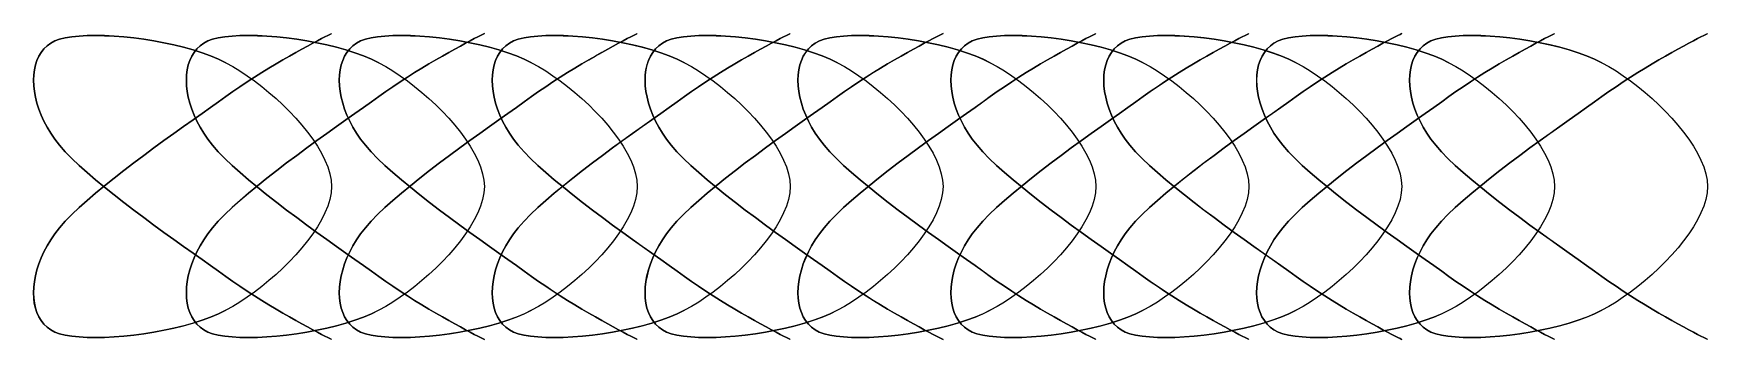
# Model space of a CAD drawing. Header units: metres. Extents: x -872 to 880, y -160 to 160.
import ezdxf

# ---------------------------------------------------------------- set-up
doc = ezdxf.new("R2010")
doc.units = ezdxf.units.M

msp = doc.modelspace()

# ---------------------------------------------------------------- linework, layer by layer
for p, q in [((-824.0233, 157.35823, -311.76917), (-815.70135, 157.80742, -311.76917)), ((-824.0233, 157.35823, -311.76917), (-815.70135, 157.80742, -311.76917)), ((-815.69855, 157.80978, -311.76917), (-824.0217, 157.3605, -311.76917)), ((-815.69855, 157.80978, -311.76917), (-824.0217, 157.3605, -311.76917)), ((-815.70135, 157.80742, -311.76917), (-806.7777, 157.93127, -311.76917)), ((-815.70135, 157.80742, -311.76917), (-806.7777, 157.93127, -311.76917)), ((-806.77356, 157.93372, -311.76917), (-815.69855, 157.80978, -311.76917)), ((-806.77356, 157.93372, -311.76917), (-815.69855, 157.80978, -311.76917)), ((-806.7777, 157.93127, -311.76917), (-797.3452, 157.73683, -311.76917)), ((-806.7777, 157.93127, -311.76917), (-797.3452, 157.73683, -311.76917)), ((-797.3396, 157.73932, -311.76917), (-806.77356, 157.93372, -311.76917)), ((-797.3396, 157.73932, -311.76917), (-806.77356, 157.93372, -311.76917)), ((-797.3452, 157.73683, -311.76917), (-787.49634, 157.23111, -311.76917)), ((-797.3452, 157.73683, -311.76917), (-787.49634, 157.23111, -311.76917)), ((-787.48926, 157.23364, -311.76917), (-797.3396, 157.73932, -311.76917)), ((-787.48926, 157.23364, -311.76917), (-797.3396, 157.73932, -311.76917)), ((-664.0233, 157.35823, -311.76917), (-655.70135, 157.80742, -311.76917)), ((-664.0233, 157.35823, -311.76917), (-655.70135, 157.80742, -311.76917)), ((-655.69855, 157.80978, -311.76917), (-664.0217, 157.3605, -311.76917)), ((-655.69855, 157.80978, -311.76917), (-664.0217, 157.3605, -311.76917)), ((-655.70135, 157.80742, -311.76917), (-646.7777, 157.93127, -311.76917)), ((-655.70135, 157.80742, -311.76917), (-646.7777, 157.93127, -311.76917)), ((-646.77356, 157.93372, -311.76917), (-655.69855, 157.80978, -311.76917)), ((-646.77356, 157.93372, -311.76917), (-655.69855, 157.80978, -311.76917)), ((-646.7777, 157.93127, -311.76917), (-637.3452, 157.73683, -311.76917)), ((-646.7777, 157.93127, -311.76917), (-637.3452, 157.73683, -311.76917)), ((-637.3396, 157.73932, -311.76917), (-646.77356, 157.93372, -311.76917)), ((-637.3396, 157.73932, -311.76917), (-646.77356, 157.93372, -311.76917)), ((-637.3452, 157.73683, -311.76917), (-627.49634, 157.23111, -311.76917)), ((-637.3452, 157.73683, -311.76917), (-627.49634, 157.23111, -311.76917)), ((-627.48926, 157.23364, -311.76917), (-637.3396, 157.73932, -311.76917)), ((-627.48926, 157.23364, -311.76917), (-637.3396, 157.73932, -311.76917)), ((-566.87036, 156.49303, -311.76917), (-563.95087, 157.99683, -311.76917)), ((-566.87036, 156.49303, -311.76917), (-563.95087, 157.99683, -311.76917)), ((-563.94806, 157.99623, -311.76917), (-566.8665, 156.4922, -311.76917)), ((-563.94806, 157.99623, -311.76917), (-566.8665, 156.4922, -311.76917)), ((-563.95087, 157.99683, -311.76917), (-561.79443, 159.09618, -311.76917)), ((-563.95087, 157.99683, -311.76917), (-561.79443, 159.09618, -311.76917)), ((-561.7926, 159.0958, -311.76917), (-563.94806, 157.99623, -311.76917)), ((-561.7926, 159.0958, -311.76917), (-563.94806, 157.99623, -311.76917)), ((-561.79443, 159.09618, -311.76917), (-560.4584, 159.7707, -311.76917)), ((-561.79443, 159.09618, -311.76917), (-560.4584, 159.7707, -311.76917)), ((-560.4575, 159.77051, -311.76917), (-561.7926, 159.0958, -311.76917)), ((-560.4575, 159.77051, -311.76917), (-561.7926, 159.0958, -311.76917)), ((-560.4584, 159.7707, -311.76917), (-560, 160.00003, -311.76917)), ((-560.4584, 159.7707, -311.76917), (-560, 160.00003, -311.76917)), ((-560, 160.00003, -311.76917), (-560.4575, 159.77051, -311.76917)), ((-560, 160.00003, -311.76917), (-560.4575, 159.77051, -311.76917)), ((-504.0233, 157.35823, -311.76917), (-495.70132, 157.80742, -311.76917)), ((-504.0233, 157.35823, -311.76917), (-495.70132, 157.80742, -311.76917)), ((-495.69855, 157.80978, -311.76917), (-504.02176, 157.3605, -311.76917)), ((-495.69855, 157.80978, -311.76917), (-504.02176, 157.3605, -311.76917)), ((-495.70132, 157.80742, -311.76917), (-486.77774, 157.93127, -311.76917)), ((-495.70132, 157.80742, -311.76917), (-486.77774, 157.93127, -311.76917)), ((-486.77356, 157.93372, -311.76917), (-495.69855, 157.80978, -311.76917)), ((-486.77356, 157.93372, -311.76917), (-495.69855, 157.80978, -311.76917)), ((-486.77774, 157.93127, -311.76917), (-477.34518, 157.73683, -311.76917)), ((-486.77774, 157.93127, -311.76917), (-477.34518, 157.73683, -311.76917)), ((-477.33957, 157.73932, -311.76917), (-486.77356, 157.93372, -311.76917)), ((-477.33957, 157.73932, -311.76917), (-486.77356, 157.93372, -311.76917)), ((-477.34518, 157.73683, -311.76917), (-467.49634, 157.23111, -311.76917)), ((-477.34518, 157.73683, -311.76917), (-467.49634, 157.23111, -311.76917)), ((-467.48926, 157.23364, -311.76917), (-477.33957, 157.73932, -311.76917)), ((-467.48926, 157.23364, -311.76917), (-477.33957, 157.73932, -311.76917)), ((-406.87036, 156.49303, -311.76917), (-403.95087, 157.99683, -311.76917)), ((-406.87036, 156.49303, -311.76917), (-403.95087, 157.99683, -311.76917)), ((-403.94806, 157.99623, -311.76917), (-406.86652, 156.4922, -311.76917)), ((-403.94806, 157.99623, -311.76917), (-406.86652, 156.4922, -311.76917)), ((-403.95087, 157.99683, -311.76917), (-401.79443, 159.09618, -311.76917)), ((-403.95087, 157.99683, -311.76917), (-401.79443, 159.09618, -311.76917)), ((-401.79263, 159.0958, -311.76917), (-403.94806, 157.99623, -311.76917)), ((-401.79263, 159.0958, -311.76917), (-403.94806, 157.99623, -311.76917)), ((-401.79443, 159.09618, -311.76917), (-400.45837, 159.7707, -311.76917)), ((-401.79443, 159.09618, -311.76917), (-400.45837, 159.7707, -311.76917)), ((-400.45752, 159.77051, -311.76917), (-401.79263, 159.0958, -311.76917)), ((-400.45752, 159.77051, -311.76917), (-401.79263, 159.0958, -311.76917)), ((-400.45837, 159.7707, -311.76917), (-400, 160.00003, -311.76917)), ((-400.45837, 159.7707, -311.76917), (-400, 160.00003, -311.76917)), ((-400, 160.00003, -311.76917), (-400.45752, 159.77051, -311.76917)), ((-400, 160.00003, -311.76917), (-400.45752, 159.77051, -311.76917)), ((-344.0233, 157.35823, -311.76917), (-335.70132, 157.80742, -311.76917)), ((-344.0233, 157.35823, -311.76917), (-335.70132, 157.80742, -311.76917)), ((-335.69855, 157.80978, -311.76917), (-344.02176, 157.3605, -311.76917)), ((-335.69855, 157.80978, -311.76917), (-344.02176, 157.3605, -311.76917)), ((-335.70132, 157.80742, -311.76917), (-326.77774, 157.93127, -311.76917)), ((-335.70132, 157.80742, -311.76917), (-326.77774, 157.93127, -311.76917)), ((-326.77356, 157.93372, -311.76917), (-335.69855, 157.80978, -311.76917)), ((-326.77356, 157.93372, -311.76917), (-335.69855, 157.80978, -311.76917)), ((-326.77774, 157.93127, -311.76917), (-317.34518, 157.73683, -311.76917)), ((-326.77774, 157.93127, -311.76917), (-317.34518, 157.73683, -311.76917)), ((-317.33957, 157.73932, -311.76917), (-326.77356, 157.93372, -311.76917)), ((-317.33957, 157.73932, -311.76917), (-326.77356, 157.93372, -311.76917)), ((-317.34518, 157.73683, -311.76917), (-307.49634, 157.23111, -311.76917)), ((-317.34518, 157.73683, -311.76917), (-307.49634, 157.23111, -311.76917)), ((-307.48926, 157.23364, -311.76917), (-317.33957, 157.73932, -311.76917)), ((-307.48926, 157.23364, -311.76917), (-317.33957, 157.73932, -311.76917)), ((-246.87036, 156.49303, -311.76917), (-243.95088, 157.99683, -311.76917)), ((-246.87036, 156.49303, -311.76917), (-243.95088, 157.99683, -311.76917)), ((-243.94807, 157.99623, -311.76917), (-246.86653, 156.4922, -311.76917)), ((-243.94807, 157.99623, -311.76917), (-246.86653, 156.4922, -311.76917)), ((-243.95088, 157.99683, -311.76917), (-241.79445, 159.09618, -311.76917)), ((-243.95088, 157.99683, -311.76917), (-241.79445, 159.09618, -311.76917)), ((-241.79263, 159.0958, -311.76917), (-243.94807, 157.99623, -311.76917)), ((-241.79263, 159.0958, -311.76917), (-243.94807, 157.99623, -311.76917)), ((-241.79445, 159.09618, -311.76917), (-240.45837, 159.7707, -311.76917)), ((-241.79445, 159.09618, -311.76917), (-240.45837, 159.7707, -311.76917)), ((-240.4575, 159.77051, -311.76917), (-241.79263, 159.0958, -311.76917)), ((-240.4575, 159.77051, -311.76917), (-241.79263, 159.0958, -311.76917)), ((-240.45837, 159.7707, -311.76917), (-239.99998, 160.00003, -311.76917)), ((-240.45837, 159.7707, -311.76917), (-239.99998, 160.00003, -311.76917)), ((-239.99998, 160.00003, -311.76917), (-240.4575, 159.77051, -311.76917)), ((-239.99998, 160.00003, -311.76917), (-240.4575, 159.77051, -311.76917)), ((-184.02328, 157.35823, -311.76917), (-175.70132, 157.80742, -311.76917)), ((-184.02328, 157.35823, -311.76917), (-175.70132, 157.80742, -311.76917)), ((-175.69853, 157.80978, -311.76917), (-184.02176, 157.3605, -311.76917)), ((-175.69853, 157.80978, -311.76917), (-184.02176, 157.3605, -311.76917)), ((-175.70132, 157.80742, -311.76917), (-166.77774, 157.93127, -311.76917)), ((-175.70132, 157.80742, -311.76917), (-166.77774, 157.93127, -311.76917)), ((-166.77356, 157.93372, -311.76917), (-175.69853, 157.80978, -311.76917)), ((-166.77356, 157.93372, -311.76917), (-175.69853, 157.80978, -311.76917)), ((-166.77774, 157.93127, -311.76917), (-157.34518, 157.73683, -311.76917)), ((-166.77774, 157.93127, -311.76917), (-157.34518, 157.73683, -311.76917)), ((-157.33957, 157.73932, -311.76917), (-166.77356, 157.93372, -311.76917)), ((-157.33957, 157.73932, -311.76917), (-166.77356, 157.93372, -311.76917)), ((-157.34518, 157.73683, -311.76917), (-147.49635, 157.23111, -311.76917)), ((-157.34518, 157.73683, -311.76917), (-147.49635, 157.23111, -311.76917)), ((-147.48926, 157.23364, -311.76917), (-157.33957, 157.73932, -311.76917)), ((-147.48926, 157.23364, -311.76917), (-157.33957, 157.73932, -311.76917)), ((-86.87036, 156.49303, -311.76917), (-83.95088, 157.99683, -311.76917)), ((-86.87036, 156.49303, -311.76917), (-83.95088, 157.99683, -311.76917)), ((-83.948074, 157.99623, -311.76917), (-86.86653, 156.4922, -311.76917)), ((-83.948074, 157.99623, -311.76917), (-86.86653, 156.4922, -311.76917)), ((-83.95088, 157.99683, -311.76917), (-81.79445, 159.09618, -311.76917)), ((-83.95088, 157.99683, -311.76917), (-81.79445, 159.09618, -311.76917)), ((-81.79263, 159.0958, -311.76917), (-83.948074, 157.99623, -311.76917)), ((-81.79263, 159.0958, -311.76917), (-83.948074, 157.99623, -311.76917)), ((-81.79445, 159.09618, -311.76917), (-80.458374, 159.7707, -311.76917)), ((-81.79445, 159.09618, -311.76917), (-80.458374, 159.7707, -311.76917)), ((-80.457504, 159.77051, -311.76917), (-81.79263, 159.0958, -311.76917)), ((-80.457504, 159.77051, -311.76917), (-81.79263, 159.0958, -311.76917)), ((-80.458374, 159.7707, -311.76917), (-79.999985, 160.00003, -311.76917)), ((-80.458374, 159.7707, -311.76917), (-79.999985, 160.00003, -311.76917)), ((-79.999985, 160.00003, -311.76917), (-80.457504, 159.77051, -311.76917)), ((-79.999985, 160.00003, -311.76917), (-80.457504, 159.77051, -311.76917)), ((-24.023285, 157.35823, -311.76917), (-15.701332, 157.80742, -311.76917)), ((-24.023285, 157.35823, -311.76917), (-15.701332, 157.80742, -311.76917)), ((-15.698532, 157.80978, -311.76917), (-24.021759, 157.3605, -311.76917)), ((-15.698532, 157.80978, -311.76917), (-24.021759, 157.3605, -311.76917)), ((-15.701332, 157.80742, -311.76917), (-6.777741, 157.93127, -311.76917)), ((-15.701332, 157.80742, -311.76917), (-6.777741, 157.93127, -311.76917)), ((-6.773567, 157.93372, -311.76917), (-15.698532, 157.80978, -311.76917)), ((-6.773567, 157.93372, -311.76917), (-15.698532, 157.80978, -311.76917)), ((-6.777741, 157.93127, -311.76917), (2.654816, 157.73683, -311.76917)), ((-6.777741, 157.93127, -311.76917), (2.654816, 157.73683, -311.76917)), ((2.660423, 157.73932, -311.76917), (-6.773567, 157.93372, -311.76917)), ((2.660423, 157.73932, -311.76917), (-6.773567, 157.93372, -311.76917)), ((2.654816, 157.73683, -311.76917), (12.503647, 157.23111, -311.76917)), ((2.654816, 157.73683, -311.76917), (12.503647, 157.23111, -311.76917)), ((12.510735, 157.23364, -311.76917), (2.660423, 157.73932, -311.76917)), ((12.510735, 157.23364, -311.76917), (2.660423, 157.73932, -311.76917)), ((73.12964, 156.49303, -311.76917), (76.04912, 157.99683, -311.76917)), ((73.12964, 156.49303, -311.76917), (76.04912, 157.99683, -311.76917)), ((76.051926, 157.99623, -311.76917), (73.13347, 156.4922, -311.76917)), ((76.051926, 157.99623, -311.76917), (73.13347, 156.4922, -311.76917)), ((76.04912, 157.99683, -311.76917), (78.20555, 159.09618, -311.76917)), ((76.04912, 157.99683, -311.76917), (78.20555, 159.09618, -311.76917)), ((78.20737, 159.0958, -311.76917), (76.051926, 157.99623, -311.76917)), ((78.20737, 159.0958, -311.76917), (76.051926, 157.99623, -311.76917)), ((78.20555, 159.09618, -311.76917), (79.541626, 159.7707, -311.76917)), ((78.20555, 159.09618, -311.76917), (79.541626, 159.7707, -311.76917)), ((79.542496, 159.77051, -311.76917), (78.20737, 159.0958, -311.76917)), ((79.542496, 159.77051, -311.76917), (78.20737, 159.0958, -311.76917)), ((79.541626, 159.7707, -311.76917), (80.000015, 160.00003, -311.76917)), ((79.541626, 159.7707, -311.76917), (80.000015, 160.00003, -311.76917)), ((80.000015, 160.00003, -311.76917), (79.542496, 159.77051, -311.76917)), ((80.000015, 160.00003, -311.76917), (79.542496, 159.77051, -311.76917)), ((135.97672, 157.35823, -311.76917), (144.29868, 157.80742, -311.76917)), ((135.97672, 157.35823, -311.76917), (144.29868, 157.80742, -311.76917)), ((144.30147, 157.80978, -311.76917), (135.97824, 157.3605, -311.76917)), ((144.30147, 157.80978, -311.76917), (135.97824, 157.3605, -311.76917)), ((144.29868, 157.80742, -311.76917), (153.22226, 157.93127, -311.76917)), ((144.29868, 157.80742, -311.76917), (153.22226, 157.93127, -311.76917)), ((153.22644, 157.93372, -311.76917), (144.30147, 157.80978, -311.76917)), ((153.22644, 157.93372, -311.76917), (144.30147, 157.80978, -311.76917)), ((153.22226, 157.93127, -311.76917), (162.65482, 157.73683, -311.76917)), ((153.22226, 157.93127, -311.76917), (162.65482, 157.73683, -311.76917)), ((162.66043, 157.73932, -311.76917), (153.22644, 157.93372, -311.76917)), ((162.66043, 157.73932, -311.76917), (153.22644, 157.93372, -311.76917)), ((162.65482, 157.73683, -311.76917), (172.50365, 157.23111, -311.76917)), ((162.65482, 157.73683, -311.76917), (172.50365, 157.23111, -311.76917)), ((172.51074, 157.23364, -311.76917), (162.66043, 157.73932, -311.76917)), ((172.51074, 157.23364, -311.76917), (162.66043, 157.73932, -311.76917)), ((233.12964, 156.49303, -311.76917), (236.04912, 157.99683, -311.76917)), ((233.12964, 156.49303, -311.76917), (236.04912, 157.99683, -311.76917)), ((236.05193, 157.99623, -311.76917), (233.13347, 156.4922, -311.76917)), ((236.05193, 157.99623, -311.76917), (233.13347, 156.4922, -311.76917)), ((236.04912, 157.99683, -311.76917), (238.20555, 159.09618, -311.76917)), ((236.04912, 157.99683, -311.76917), (238.20555, 159.09618, -311.76917)), ((238.20737, 159.0958, -311.76917), (236.05193, 157.99623, -311.76917)), ((238.20737, 159.0958, -311.76917), (236.05193, 157.99623, -311.76917)), ((238.20555, 159.09618, -311.76917), (239.54163, 159.7707, -311.76917)), ((238.20555, 159.09618, -311.76917), (239.54163, 159.7707, -311.76917)), ((239.5425, 159.77051, -311.76917), (238.20737, 159.0958, -311.76917)), ((239.5425, 159.77051, -311.76917), (238.20737, 159.0958, -311.76917)), ((239.54163, 159.7707, -311.76917), (240.00002, 160.00003, -311.76917)), ((239.54163, 159.7707, -311.76917), (240.00002, 160.00003, -311.76917)), ((240.00002, 160.00003, -311.76917), (239.5425, 159.77051, -311.76917)), ((240.00002, 160.00003, -311.76917), (239.5425, 159.77051, -311.76917)), ((295.9767, 157.35823, -311.76917), (304.29868, 157.80742, -311.76917)), ((295.9767, 157.35823, -311.76917), (304.29868, 157.80742, -311.76917)), ((304.30145, 157.80978, -311.76917), (295.97824, 157.3605, -311.76917)), ((304.30145, 157.80978, -311.76917), (295.97824, 157.3605, -311.76917)), ((304.29868, 157.80742, -311.76917), (313.22226, 157.93127, -311.76917)), ((304.29868, 157.80742, -311.76917), (313.22226, 157.93127, -311.76917)), ((313.22644, 157.93372, -311.76917), (304.30145, 157.80978, -311.76917)), ((313.22644, 157.93372, -311.76917), (304.30145, 157.80978, -311.76917)), ((313.22226, 157.93127, -311.76917), (322.65482, 157.73683, -311.76917)), ((313.22226, 157.93127, -311.76917), (322.65482, 157.73683, -311.76917)), ((322.66043, 157.73932, -311.76917), (313.22644, 157.93372, -311.76917)), ((322.66043, 157.73932, -311.76917), (313.22644, 157.93372, -311.76917)), ((322.65482, 157.73683, -311.76917), (332.50366, 157.23111, -311.76917)), ((322.65482, 157.73683, -311.76917), (332.50366, 157.23111, -311.76917)), ((332.51074, 157.23364, -311.76917), (322.66043, 157.73932, -311.76917)), ((332.51074, 157.23364, -311.76917), (322.66043, 157.73932, -311.76917)), ((393.12964, 156.49303, -311.76917), (396.04913, 157.99683, -311.76917)), ((393.12964, 156.49303, -311.76917), (396.04913, 157.99683, -311.76917)), ((396.05194, 157.99623, -311.76917), (393.13348, 156.4922, -311.76917)), ((396.05194, 157.99623, -311.76917), (393.13348, 156.4922, -311.76917)), ((396.04913, 157.99683, -311.76917), (398.20557, 159.09618, -311.76917)), ((396.04913, 157.99683, -311.76917), (398.20557, 159.09618, -311.76917)), ((398.20737, 159.0958, -311.76917), (396.05194, 157.99623, -311.76917)), ((398.20737, 159.0958, -311.76917), (396.05194, 157.99623, -311.76917)), ((398.20557, 159.09618, -311.76917), (399.54163, 159.7707, -311.76917)), ((398.20557, 159.09618, -311.76917), (399.54163, 159.7707, -311.76917)), ((399.54248, 159.77051, -311.76917), (398.20737, 159.0958, -311.76917)), ((399.54248, 159.77051, -311.76917), (398.20737, 159.0958, -311.76917)), ((399.54163, 159.7707, -311.76917), (400, 160.00003, -311.76917)), ((399.54163, 159.7707, -311.76917), (400, 160.00003, -311.76917)), ((400, 160.00003, -311.76917), (399.54248, 159.77051, -311.76917)), ((400, 160.00003, -311.76917), (399.54248, 159.77051, -311.76917)), ((455.9767, 157.35823, -311.76917), (464.29868, 157.80742, -311.76917)), ((455.9767, 157.35823, -311.76917), (464.29868, 157.80742, -311.76917)), ((464.30145, 157.80978, -311.76917), (455.97824, 157.3605, -311.76917)), ((464.30145, 157.80978, -311.76917), (455.97824, 157.3605, -311.76917)), ((464.29868, 157.80742, -311.76917), (473.22226, 157.93127, -311.76917)), ((464.29868, 157.80742, -311.76917), (473.22226, 157.93127, -311.76917)), ((473.22644, 157.93372, -311.76917), (464.30145, 157.80978, -311.76917)), ((473.22644, 157.93372, -311.76917), (464.30145, 157.80978, -311.76917)), ((473.22226, 157.93127, -311.76917), (482.65482, 157.73683, -311.76917)), ((473.22226, 157.93127, -311.76917), (482.65482, 157.73683, -311.76917)), ((482.66043, 157.73932, -311.76917), (473.22644, 157.93372, -311.76917)), ((482.66043, 157.73932, -311.76917), (473.22644, 157.93372, -311.76917)), ((482.65482, 157.73683, -311.76917), (492.50366, 157.23111, -311.76917)), ((482.65482, 157.73683, -311.76917), (492.50366, 157.23111, -311.76917)), ((492.51074, 157.23364, -311.76917), (482.66043, 157.73932, -311.76917)), ((492.51074, 157.23364, -311.76917), (482.66043, 157.73932, -311.76917)), ((553.12964, 156.49303, -311.76917), (556.04913, 157.99683, -311.76917)), ((553.12964, 156.49303, -311.76917), (556.04913, 157.99683, -311.76917)), ((556.05194, 157.99623, -311.76917), (553.1335, 156.4922, -311.76917)), ((556.05194, 157.99623, -311.76917), (553.1335, 156.4922, -311.76917)), ((556.04913, 157.99683, -311.76917), (558.20557, 159.09618, -311.76917)), ((556.04913, 157.99683, -311.76917), (558.20557, 159.09618, -311.76917)), ((558.2074, 159.0958, -311.76917), (556.05194, 157.99623, -311.76917)), ((558.2074, 159.0958, -311.76917), (556.05194, 157.99623, -311.76917)), ((558.20557, 159.09618, -311.76917), (559.5416, 159.7707, -311.76917)), ((558.20557, 159.09618, -311.76917), (559.5416, 159.7707, -311.76917)), ((559.5425, 159.77051, -311.76917), (558.2074, 159.0958, -311.76917)), ((559.5425, 159.77051, -311.76917), (558.2074, 159.0958, -311.76917)), ((559.5416, 159.7707, -311.76917), (560, 160.00003, -311.76917)), ((559.5416, 159.7707, -311.76917), (560, 160.00003, -311.76917)), ((560, 160.00003, -311.76917), (559.5425, 159.77051, -311.76917)), ((560, 160.00003, -311.76917), (559.5425, 159.77051, -311.76917)), ((615.9767, 157.35823, -311.76917), (624.29865, 157.80742, -311.76917)), ((615.9767, 157.35823, -311.76917), (624.29865, 157.80742, -311.76917)), ((624.30145, 157.80978, -311.76917), (615.9783, 157.3605, -311.76917)), ((624.30145, 157.80978, -311.76917), (615.9783, 157.3605, -311.76917)), ((624.29865, 157.80742, -311.76917), (633.2223, 157.93127, -311.76917)), ((624.29865, 157.80742, -311.76917), (633.2223, 157.93127, -311.76917)), ((633.22644, 157.93372, -311.76917), (624.30145, 157.80978, -311.76917)), ((633.22644, 157.93372, -311.76917), (624.30145, 157.80978, -311.76917)), ((633.2223, 157.93127, -311.76917), (642.6548, 157.73683, -311.76917)), ((633.2223, 157.93127, -311.76917), (642.6548, 157.73683, -311.76917)), ((642.6604, 157.73932, -311.76917), (633.22644, 157.93372, -311.76917)), ((642.6604, 157.73932, -311.76917), (633.22644, 157.93372, -311.76917)), ((642.6548, 157.73683, -311.76917), (652.50366, 157.23111, -311.76917)), ((642.6548, 157.73683, -311.76917), (652.50366, 157.23111, -311.76917)), ((652.51074, 157.23364, -311.76917), (642.6604, 157.73932, -311.76917)), ((652.51074, 157.23364, -311.76917), (642.6604, 157.73932, -311.76917)), ((713.12964, 156.49303, -311.76917), (716.04913, 157.99683, -311.76917)), ((713.12964, 156.49303, -311.76917), (716.04913, 157.99683, -311.76917)), ((716.05194, 157.99623, -311.76917), (713.1335, 156.4922, -311.76917)), ((716.05194, 157.99623, -311.76917), (713.1335, 156.4922, -311.76917)), ((716.04913, 157.99683, -311.76917), (718.20557, 159.09618, -311.76917)), ((716.04913, 157.99683, -311.76917), (718.20557, 159.09618, -311.76917)), ((718.2074, 159.0958, -311.76917), (716.05194, 157.99623, -311.76917)), ((718.2074, 159.0958, -311.76917), (716.05194, 157.99623, -311.76917)), ((718.20557, 159.09618, -311.76917), (719.5416, 159.7707, -311.76917)), ((718.20557, 159.09618, -311.76917), (719.5416, 159.7707, -311.76917)), ((719.5425, 159.77051, -311.76917), (718.2074, 159.0958, -311.76917)), ((719.5425, 159.77051, -311.76917), (718.2074, 159.0958, -311.76917)), ((719.5416, 159.7707, -311.76917), (720, 160.00003, -311.76917)), ((719.5416, 159.7707, -311.76917), (720, 160.00003, -311.76917)), ((720, 160.00003, -311.76917), (719.5425, 159.77051, -311.76917)), ((720, 160.00003, -311.76917), (719.5425, 159.77051, -311.76917)), ((873.12964, 156.49303, -311.76917), (876.04913, 157.99683, -311.76917)), ((873.12964, 156.49303, -311.76917), (876.04913, 157.99683, -311.76917)), ((876.05194, 157.99623, -311.76917), (873.1335, 156.4922, -311.76917)), ((876.05194, 157.99623, -311.76917), (873.1335, 156.4922, -311.76917)), ((876.04913, 157.99683, -311.76917), (878.20557, 159.09618, -311.76917)), ((876.04913, 157.99683, -311.76917), (878.20557, 159.09618, -311.76917)), ((878.2074, 159.0958, -311.76917), (876.05194, 157.99623, -311.76917)), ((878.2074, 159.0958, -311.76917), (876.05194, 157.99623, -311.76917)), ((878.20557, 159.09618, -311.76917), (879.5416, 159.7707, -311.76917)), ((878.20557, 159.09618, -311.76917), (879.5416, 159.7707, -311.76917)), ((879.5425, 159.77051, -311.76917), (878.2074, 159.0958, -311.76917)), ((879.5425, 159.77051, -311.76917), (878.2074, 159.0958, -311.76917)), ((879.5416, 159.7707, -311.76917), (880, 160.00003, -311.76917)), ((879.5416, 159.7707, -311.76917), (880, 160.00003, -311.76917)), ((880, 160.00003, -311.76917), (879.5425, 159.77051, -311.76917)), ((880, 160.00003, -311.76917), (879.5425, 159.77051, -311.76917)), ((-863.75336, 140.30508, -311.76917), (-866.2128, 136.26378, -311.76917)), ((-863.75336, 140.30508, -311.76917), (-866.2128, 136.26378, -311.76917)), ((-866.20844, 136.26411, -311.76917), (-863.7493, 140.30493, -311.76917)), ((-866.20844, 136.26411, -311.76917), (-863.7493, 140.30493, -311.76917)), ((-860.8467, 143.94806, -311.76917), (-863.75336, 140.30508, -311.76917)), ((-860.8467, 143.94806, -311.76917), (-863.75336, 140.30508, -311.76917)), ((-863.7493, 140.30493, -311.76917), (-860.843, 143.94746, -311.76917)), ((-863.7493, 140.30493, -311.76917), (-860.843, 143.94746, -311.76917)), ((-857.49274, 147.16093, -311.76917), (-860.8467, 143.94806, -311.76917)), ((-857.49274, 147.16093, -311.76917), (-860.8467, 143.94806, -311.76917)), ((-860.843, 143.94746, -311.76917), (-857.4895, 147.15996, -311.76917)), ((-860.843, 143.94746, -311.76917), (-857.4895, 147.15996, -311.76917)), ((-853.6915, 149.91196, -311.76917), (-857.49274, 147.16093, -311.76917)), ((-853.6915, 149.91196, -311.76917), (-857.49274, 147.16093, -311.76917)), ((-857.4895, 147.15996, -311.76917), (-853.68884, 149.91064, -311.76917)), ((-857.4895, 147.15996, -311.76917), (-853.68884, 149.91064, -311.76917)), ((-849.4432, 152.16939, -311.76917), (-853.6915, 149.91196, -311.76917)), ((-849.4432, 152.16939, -311.76917), (-853.6915, 149.91196, -311.76917)), ((-853.68884, 149.91064, -311.76917), (-849.441, 152.16779, -311.76917)), ((-853.68884, 149.91064, -311.76917), (-849.441, 152.16779, -311.76917)), ((-844.454, 153.99033, -311.76917), (-849.4432, 152.16939, -311.76917)), ((-844.454, 153.99033, -311.76917), (-849.4432, 152.16939, -311.76917)), ((-849.441, 152.16779, -311.76917), (-844.45245, 153.98848, -311.76917)), ((-849.441, 152.16779, -311.76917), (-844.45245, 153.98848, -311.76917)), ((-838.4922, 155.45781, -311.76917), (-844.454, 153.99033, -311.76917)), ((-838.4922, 155.45781, -311.76917), (-844.454, 153.99033, -311.76917)), ((-844.45245, 153.98848, -311.76917), (-838.4915, 155.45578, -311.76917)), ((-844.45245, 153.98848, -311.76917), (-838.4915, 155.45578, -311.76917)), ((-831.6505, 156.57886, -311.76917), (-838.4922, 155.45781, -311.76917)), ((-831.6505, 156.57886, -311.76917), (-838.4922, 155.45781, -311.76917)), ((-838.4915, 155.45578, -311.76917), (-831.6509, 156.57669, -311.76917)), ((-838.4915, 155.45578, -311.76917), (-831.6509, 156.57669, -311.76917)), ((-831.6509, 156.57669, -311.76917), (-824.0233, 157.35823, -311.76917)), ((-831.6509, 156.57669, -311.76917), (-824.0233, 157.35823, -311.76917)), ((-824.0217, 157.3605, -311.76917), (-831.6505, 156.57886, -311.76917)), ((-824.0217, 157.3605, -311.76917), (-831.6505, 156.57886, -311.76917)), ((-787.49634, 157.23111, -311.76917), (-777.3239, 156.42114, -311.76917)), ((-787.49634, 157.23111, -311.76917), (-777.3239, 156.42114, -311.76917)), ((-777.3153, 156.42369, -311.76917), (-787.48926, 157.23364, -311.76917)), ((-777.3153, 156.42369, -311.76917), (-787.48926, 157.23364, -311.76917)), ((-777.3239, 156.42114, -311.76917), (-766.9206, 155.31395, -311.76917)), ((-777.3239, 156.42114, -311.76917), (-766.9206, 155.31395, -311.76917)), ((-766.9105, 155.3165, -311.76917), (-777.3153, 156.42369, -311.76917)), ((-766.9105, 155.3165, -311.76917), (-777.3153, 156.42369, -311.76917)), ((-766.9206, 155.31395, -311.76917), (-756.379, 153.91655, -311.76917)), ((-766.9206, 155.31395, -311.76917), (-756.379, 153.91655, -311.76917)), ((-756.3675, 153.9191, -311.76917), (-766.9105, 155.3165, -311.76917)), ((-756.3675, 153.9191, -311.76917), (-766.9105, 155.3165, -311.76917)), ((-756.379, 153.91655, -311.76917), (-745.7919, 152.23596, -311.76917)), ((-756.379, 153.91655, -311.76917), (-745.7919, 152.23596, -311.76917)), ((-745.77893, 152.23851, -311.76917), (-756.3675, 153.9191, -311.76917)), ((-745.77893, 152.23851, -311.76917), (-756.3675, 153.9191, -311.76917)), ((-745.7919, 152.23596, -311.76917), (-735.2519, 150.27922, -311.76917)), ((-745.7919, 152.23596, -311.76917), (-735.2519, 150.27922, -311.76917)), ((-735.2376, 150.28177, -311.76917), (-745.77893, 152.23851, -311.76917)), ((-735.2376, 150.28177, -311.76917), (-745.77893, 152.23851, -311.76917)), ((-735.2519, 150.27922, -311.76917), (-724.85175, 148.05334, -311.76917)), ((-735.2519, 150.27922, -311.76917), (-724.85175, 148.05334, -311.76917)), ((-724.8362, 148.0559, -311.76917), (-735.2376, 150.28177, -311.76917)), ((-724.8362, 148.0559, -311.76917), (-735.2376, 150.28177, -311.76917)), ((-724.85175, 148.05334, -311.76917), (-714.6841, 145.56537, -311.76917)), ((-724.85175, 148.05334, -311.76917), (-714.6841, 145.56537, -311.76917)), ((-714.6674, 145.56792, -311.76917), (-724.8362, 148.0559, -311.76917)), ((-714.6674, 145.56792, -311.76917), (-724.8362, 148.0559, -311.76917)), ((-714.6841, 145.56537, -311.76917), (-704.8417, 142.82231, -311.76917)), ((-714.6841, 145.56537, -311.76917), (-704.8417, 142.82231, -311.76917)), ((-704.824, 142.82486, -311.76917), (-714.6674, 145.56792, -311.76917)), ((-704.824, 142.82486, -311.76917), (-714.6674, 145.56792, -311.76917)), ((-703.75336, 140.30508, -311.76917), (-706.2128, 136.26378, -311.76917)), ((-703.75336, 140.30508, -311.76917), (-706.2128, 136.26378, -311.76917)), ((-706.20844, 136.26411, -311.76917), (-703.7493, 140.30493, -311.76917)), ((-706.20844, 136.26411, -311.76917), (-703.7493, 140.30493, -311.76917)), ((-704.8417, 142.82231, -311.76917), (-695.41705, 139.83119, -311.76917)), ((-704.8417, 142.82231, -311.76917), (-695.41705, 139.83119, -311.76917)), ((-695.39856, 139.83376, -311.76917), (-704.824, 142.82486, -311.76917)), ((-695.39856, 139.83376, -311.76917), (-704.824, 142.82486, -311.76917)), ((-700.8467, 143.94806, -311.76917), (-703.75336, 140.30508, -311.76917)), ((-700.8467, 143.94806, -311.76917), (-703.75336, 140.30508, -311.76917)), ((-703.7493, 140.30493, -311.76917), (-700.843, 143.94746, -311.76917)), ((-703.7493, 140.30493, -311.76917), (-700.843, 143.94746, -311.76917)), ((-697.49274, 147.16093, -311.76917), (-700.8467, 143.94806, -311.76917)), ((-697.49274, 147.16093, -311.76917), (-700.8467, 143.94806, -311.76917)), ((-700.843, 143.94746, -311.76917), (-697.4895, 147.15996, -311.76917)), ((-700.843, 143.94746, -311.76917), (-697.4895, 147.15996, -311.76917)), ((-693.6915, 149.91196, -311.76917), (-697.49274, 147.16093, -311.76917)), ((-693.6915, 149.91196, -311.76917), (-697.49274, 147.16093, -311.76917)), ((-697.4895, 147.15996, -311.76917), (-693.68884, 149.91064, -311.76917)), ((-697.4895, 147.15996, -311.76917), (-693.68884, 149.91064, -311.76917)), ((-689.4432, 152.16939, -311.76917), (-693.6915, 149.91196, -311.76917)), ((-689.4432, 152.16939, -311.76917), (-693.6915, 149.91196, -311.76917)), ((-693.68884, 149.91064, -311.76917), (-689.441, 152.16779, -311.76917)), ((-693.68884, 149.91064, -311.76917), (-689.441, 152.16779, -311.76917)), ((-684.454, 153.99033, -311.76917), (-689.4432, 152.16939, -311.76917)), ((-684.454, 153.99033, -311.76917), (-689.4432, 152.16939, -311.76917)), ((-689.441, 152.16779, -311.76917), (-684.45245, 153.98848, -311.76917)), ((-689.441, 152.16779, -311.76917), (-684.45245, 153.98848, -311.76917)), ((-678.4922, 155.45781, -311.76917), (-684.454, 153.99033, -311.76917)), ((-678.4922, 155.45781, -311.76917), (-684.454, 153.99033, -311.76917)), ((-684.45245, 153.98848, -311.76917), (-678.4915, 155.45578, -311.76917)), ((-684.45245, 153.98848, -311.76917), (-678.4915, 155.45578, -311.76917)), ((-671.6505, 156.57886, -311.76917), (-678.4922, 155.45781, -311.76917)), ((-671.6505, 156.57886, -311.76917), (-678.4922, 155.45781, -311.76917)), ((-678.4915, 155.45578, -311.76917), (-671.6509, 156.57669, -311.76917)), ((-678.4915, 155.45578, -311.76917), (-671.6509, 156.57669, -311.76917)), ((-671.6509, 156.57669, -311.76917), (-664.0233, 157.35823, -311.76917)), ((-671.6509, 156.57669, -311.76917), (-664.0233, 157.35823, -311.76917)), ((-664.0217, 157.3605, -311.76917), (-671.6505, 156.57886, -311.76917)), ((-664.0217, 157.3605, -311.76917), (-671.6505, 156.57886, -311.76917)), ((-627.49634, 157.23111, -311.76917), (-617.3239, 156.42114, -311.76917)), ((-627.49634, 157.23111, -311.76917), (-617.3239, 156.42114, -311.76917)), ((-617.3153, 156.42369, -311.76917), (-627.48926, 157.23364, -311.76917)), ((-617.3153, 156.42369, -311.76917), (-627.48926, 157.23364, -311.76917)), ((-617.3239, 156.42114, -311.76917), (-606.9206, 155.31395, -311.76917)), ((-617.3239, 156.42114, -311.76917), (-606.9206, 155.31395, -311.76917)), ((-606.9105, 155.3165, -311.76917), (-617.3153, 156.42369, -311.76917)), ((-606.9105, 155.3165, -311.76917), (-617.3153, 156.42369, -311.76917)), ((-606.9206, 155.31395, -311.76917), (-596.379, 153.91655, -311.76917)), ((-606.9206, 155.31395, -311.76917), (-596.379, 153.91655, -311.76917)), ((-596.3675, 153.9191, -311.76917), (-606.9105, 155.3165, -311.76917)), ((-596.3675, 153.9191, -311.76917), (-606.9105, 155.3165, -311.76917)), ((-597.20105, 140.11798, -311.76917), (-590.9071, 143.62054, -311.76917)), ((-597.20105, 140.11798, -311.76917), (-590.9071, 143.62054, -311.76917)), ((-590.89795, 143.61842, -311.76917), (-597.19086, 140.11563, -311.76917)), ((-590.89795, 143.61842, -311.76917), (-597.19086, 140.11563, -311.76917)), ((-596.379, 153.91655, -311.76917), (-585.7919, 152.23596, -311.76917)), ((-596.379, 153.91655, -311.76917), (-585.7919, 152.23596, -311.76917)), ((-585.77893, 152.23851, -311.76917), (-596.3675, 153.9191, -311.76917)), ((-585.77893, 152.23851, -311.76917), (-596.3675, 153.9191, -311.76917)), ((-590.9071, 143.62054, -311.76917), (-585.0322, 146.84091, -311.76917)), ((-590.9071, 143.62054, -311.76917), (-585.0322, 146.84091, -311.76917)), ((-585.0242, 146.83905, -311.76917), (-590.89795, 143.61842, -311.76917)), ((-585.0242, 146.83905, -311.76917), (-590.89795, 143.61842, -311.76917)), ((-585.7919, 152.23596, -311.76917), (-575.2519, 150.27922, -311.76917)), ((-585.7919, 152.23596, -311.76917), (-575.2519, 150.27922, -311.76917)), ((-575.2376, 150.28177, -311.76917), (-585.77893, 152.23851, -311.76917)), ((-575.2376, 150.28177, -311.76917), (-585.77893, 152.23851, -311.76917)), ((-585.0322, 146.84091, -311.76917), (-579.6338, 149.75873, -311.76917)), ((-585.0322, 146.84091, -311.76917), (-579.6338, 149.75873, -311.76917)), ((-579.62683, 149.75713, -311.76917), (-585.0242, 146.83905, -311.76917)), ((-579.62683, 149.75713, -311.76917), (-585.0242, 146.83905, -311.76917)), ((-579.6338, 149.75873, -311.76917), (-574.76917, 152.3536, -311.76917)), ((-579.6338, 149.75873, -311.76917), (-574.76917, 152.3536, -311.76917)), ((-574.7632, 152.35226, -311.76917), (-579.62683, 149.75713, -311.76917)), ((-574.7632, 152.35226, -311.76917), (-579.62683, 149.75713, -311.76917)), ((-575.2519, 150.27922, -311.76917), (-564.85175, 148.05334, -311.76917)), ((-575.2519, 150.27922, -311.76917), (-564.85175, 148.05334, -311.76917)), ((-564.8362, 148.0559, -311.76917), (-575.2376, 150.28177, -311.76917)), ((-564.8362, 148.0559, -311.76917), (-575.2376, 150.28177, -311.76917)), ((-574.76917, 152.3536, -311.76917), (-570.49554, 154.60516, -311.76917)), ((-574.76917, 152.3536, -311.76917), (-570.49554, 154.60516, -311.76917)), ((-570.49066, 154.60408, -311.76917), (-574.7632, 152.35226, -311.76917)), ((-570.49066, 154.60408, -311.76917), (-574.7632, 152.35226, -311.76917)), ((-570.49554, 154.60516, -311.76917), (-566.87036, 156.49303, -311.76917)), ((-570.49554, 154.60516, -311.76917), (-566.87036, 156.49303, -311.76917)), ((-566.8665, 156.4922, -311.76917), (-570.49066, 154.60408, -311.76917)), ((-566.8665, 156.4922, -311.76917), (-570.49066, 154.60408, -311.76917)), ((-564.85175, 148.05334, -311.76917), (-554.6841, 145.56537, -311.76917)), ((-564.85175, 148.05334, -311.76917), (-554.6841, 145.56537, -311.76917)), ((-554.6674, 145.56792, -311.76917), (-564.8362, 148.0559, -311.76917)), ((-554.6674, 145.56792, -311.76917), (-564.8362, 148.0559, -311.76917)), ((-554.6841, 145.56537, -311.76917), (-544.8417, 142.82231, -311.76917)), ((-554.6841, 145.56537, -311.76917), (-544.8417, 142.82231, -311.76917)), ((-544.824, 142.82486, -311.76917), (-554.6674, 145.56792, -311.76917)), ((-544.824, 142.82486, -311.76917), (-554.6674, 145.56792, -311.76917)), ((-543.75336, 140.30508, -311.76917), (-546.2128, 136.26378, -311.76917)), ((-543.75336, 140.30508, -311.76917), (-546.2128, 136.26378, -311.76917)), ((-546.20844, 136.26411, -311.76917), (-543.7493, 140.30493, -311.76917)), ((-546.20844, 136.26411, -311.76917), (-543.7493, 140.30493, -311.76917)), ((-544.8417, 142.82231, -311.76917), (-535.41705, 139.83119, -311.76917)), ((-544.8417, 142.82231, -311.76917), (-535.41705, 139.83119, -311.76917)), ((-535.39856, 139.83376, -311.76917), (-544.824, 142.82486, -311.76917)), ((-535.39856, 139.83376, -311.76917), (-544.824, 142.82486, -311.76917)), ((-540.8467, 143.94806, -311.76917), (-543.75336, 140.30508, -311.76917)), ((-540.8467, 143.94806, -311.76917), (-543.75336, 140.30508, -311.76917)), ((-543.7493, 140.30493, -311.76917), (-540.843, 143.94746, -311.76917)), ((-543.7493, 140.30493, -311.76917), (-540.843, 143.94746, -311.76917)), ((-537.49274, 147.16093, -311.76917), (-540.8467, 143.94806, -311.76917)), ((-537.49274, 147.16093, -311.76917), (-540.8467, 143.94806, -311.76917)), ((-540.843, 143.94746, -311.76917), (-537.4895, 147.15996, -311.76917)), ((-540.843, 143.94746, -311.76917), (-537.4895, 147.15996, -311.76917)), ((-533.6915, 149.91196, -311.76917), (-537.49274, 147.16093, -311.76917)), ((-533.6915, 149.91196, -311.76917), (-537.49274, 147.16093, -311.76917)), ((-537.4895, 147.15996, -311.76917), (-533.68884, 149.91064, -311.76917)), ((-537.4895, 147.15996, -311.76917), (-533.68884, 149.91064, -311.76917)), ((-529.4432, 152.16939, -311.76917), (-533.6915, 149.91196, -311.76917)), ((-529.4432, 152.16939, -311.76917), (-533.6915, 149.91196, -311.76917)), ((-533.68884, 149.91064, -311.76917), (-529.441, 152.16779, -311.76917)), ((-533.68884, 149.91064, -311.76917), (-529.441, 152.16779, -311.76917)), ((-524.454, 153.99033, -311.76917), (-529.4432, 152.16939, -311.76917)), ((-524.454, 153.99033, -311.76917), (-529.4432, 152.16939, -311.76917)), ((-529.441, 152.16779, -311.76917), (-524.45245, 153.98848, -311.76917)), ((-529.441, 152.16779, -311.76917), (-524.45245, 153.98848, -311.76917)), ((-518.4922, 155.45781, -311.76917), (-524.454, 153.99033, -311.76917)), ((-518.4922, 155.45781, -311.76917), (-524.454, 153.99033, -311.76917)), ((-524.45245, 153.98848, -311.76917), (-518.4915, 155.45578, -311.76917)), ((-524.45245, 153.98848, -311.76917), (-518.4915, 155.45578, -311.76917)), ((-511.65054, 156.57886, -311.76917), (-518.4922, 155.45781, -311.76917)), ((-511.65054, 156.57886, -311.76917), (-518.4922, 155.45781, -311.76917)), ((-518.4915, 155.45578, -311.76917), (-511.6509, 156.57669, -311.76917)), ((-518.4915, 155.45578, -311.76917), (-511.6509, 156.57669, -311.76917)), ((-511.6509, 156.57669, -311.76917), (-504.0233, 157.35823, -311.76917)), ((-511.6509, 156.57669, -311.76917), (-504.0233, 157.35823, -311.76917)), ((-504.02176, 157.3605, -311.76917), (-511.65054, 156.57886, -311.76917)), ((-504.02176, 157.3605, -311.76917), (-511.65054, 156.57886, -311.76917)), ((-467.49634, 157.23111, -311.76917), (-457.3239, 156.42114, -311.76917)), ((-467.49634, 157.23111, -311.76917), (-457.3239, 156.42114, -311.76917)), ((-457.31534, 156.42369, -311.76917), (-467.48926, 157.23364, -311.76917)), ((-457.31534, 156.42369, -311.76917), (-467.48926, 157.23364, -311.76917)), ((-457.3239, 156.42114, -311.76917), (-446.9206, 155.31395, -311.76917)), ((-457.3239, 156.42114, -311.76917), (-446.9206, 155.31395, -311.76917)), ((-446.9105, 155.3165, -311.76917), (-457.31534, 156.42369, -311.76917)), ((-446.9105, 155.3165, -311.76917), (-457.31534, 156.42369, -311.76917)), ((-446.9206, 155.31395, -311.76917), (-436.379, 153.91655, -311.76917)), ((-446.9206, 155.31395, -311.76917), (-436.379, 153.91655, -311.76917)), ((-436.36746, 153.9191, -311.76917), (-446.9105, 155.3165, -311.76917)), ((-436.36746, 153.9191, -311.76917), (-446.9105, 155.3165, -311.76917)), ((-437.20105, 140.11798, -311.76917), (-430.9071, 143.62054, -311.76917)), ((-437.20105, 140.11798, -311.76917), (-430.9071, 143.62054, -311.76917)), ((-430.89795, 143.61842, -311.76917), (-437.1909, 140.11563, -311.76917)), ((-430.89795, 143.61842, -311.76917), (-437.1909, 140.11563, -311.76917)), ((-436.379, 153.91655, -311.76917), (-425.7919, 152.23596, -311.76917)), ((-436.379, 153.91655, -311.76917), (-425.7919, 152.23596, -311.76917)), ((-425.77893, 152.23851, -311.76917), (-436.36746, 153.9191, -311.76917)), ((-425.77893, 152.23851, -311.76917), (-436.36746, 153.9191, -311.76917)), ((-430.9071, 143.62054, -311.76917), (-425.03223, 146.84091, -311.76917)), ((-430.9071, 143.62054, -311.76917), (-425.03223, 146.84091, -311.76917)), ((-425.02417, 146.83905, -311.76917), (-430.89795, 143.61842, -311.76917)), ((-425.02417, 146.83905, -311.76917), (-430.89795, 143.61842, -311.76917)), ((-425.7919, 152.23596, -311.76917), (-415.25192, 150.27922, -311.76917)), ((-425.7919, 152.23596, -311.76917), (-415.25192, 150.27922, -311.76917)), ((-415.2376, 150.28177, -311.76917), (-425.77893, 152.23851, -311.76917)), ((-415.2376, 150.28177, -311.76917), (-425.77893, 152.23851, -311.76917)), ((-425.03223, 146.84091, -311.76917), (-419.63382, 149.75873, -311.76917)), ((-425.03223, 146.84091, -311.76917), (-419.63382, 149.75873, -311.76917)), ((-419.62683, 149.75713, -311.76917), (-425.02417, 146.83905, -311.76917)), ((-419.62683, 149.75713, -311.76917), (-425.02417, 146.83905, -311.76917)), ((-419.63382, 149.75873, -311.76917), (-414.76917, 152.3536, -311.76917)), ((-419.63382, 149.75873, -311.76917), (-414.76917, 152.3536, -311.76917)), ((-414.7632, 152.35226, -311.76917), (-419.62683, 149.75713, -311.76917)), ((-414.7632, 152.35226, -311.76917), (-419.62683, 149.75713, -311.76917)), ((-415.25192, 150.27922, -311.76917), (-404.85175, 148.05334, -311.76917)), ((-415.25192, 150.27922, -311.76917), (-404.85175, 148.05334, -311.76917)), ((-404.8362, 148.0559, -311.76917), (-415.2376, 150.28177, -311.76917)), ((-404.8362, 148.0559, -311.76917), (-415.2376, 150.28177, -311.76917)), ((-414.76917, 152.3536, -311.76917), (-410.49554, 154.60516, -311.76917)), ((-414.76917, 152.3536, -311.76917), (-410.49554, 154.60516, -311.76917)), ((-410.49066, 154.60408, -311.76917), (-414.7632, 152.35226, -311.76917)), ((-410.49066, 154.60408, -311.76917), (-414.7632, 152.35226, -311.76917)), ((-410.49554, 154.60516, -311.76917), (-406.87036, 156.49303, -311.76917)), ((-410.49554, 154.60516, -311.76917), (-406.87036, 156.49303, -311.76917)), ((-406.86652, 156.4922, -311.76917), (-410.49066, 154.60408, -311.76917)), ((-406.86652, 156.4922, -311.76917), (-410.49066, 154.60408, -311.76917)), ((-404.85175, 148.05334, -311.76917), (-394.6841, 145.56537, -311.76917)), ((-404.85175, 148.05334, -311.76917), (-394.6841, 145.56537, -311.76917)), ((-394.66742, 145.56792, -311.76917), (-404.8362, 148.0559, -311.76917)), ((-394.66742, 145.56792, -311.76917), (-404.8362, 148.0559, -311.76917)), ((-394.6841, 145.56537, -311.76917), (-384.84164, 142.82231, -311.76917)), ((-394.6841, 145.56537, -311.76917), (-384.84164, 142.82231, -311.76917)), ((-384.82397, 142.82486, -311.76917), (-394.66742, 145.56792, -311.76917)), ((-384.82397, 142.82486, -311.76917), (-394.66742, 145.56792, -311.76917)), ((-383.75336, 140.30508, -311.76917), (-386.21283, 136.26378, -311.76917)), ((-383.75336, 140.30508, -311.76917), (-386.21283, 136.26378, -311.76917)), ((-386.20844, 136.26411, -311.76917), (-383.74933, 140.30493, -311.76917)), ((-386.20844, 136.26411, -311.76917), (-383.74933, 140.30493, -311.76917)), ((-384.84164, 142.82231, -311.76917), (-375.41705, 139.83119, -311.76917)), ((-384.84164, 142.82231, -311.76917), (-375.41705, 139.83119, -311.76917)), ((-375.39856, 139.83376, -311.76917), (-384.82397, 142.82486, -311.76917)), ((-375.39856, 139.83376, -311.76917), (-384.82397, 142.82486, -311.76917)), ((-380.84668, 143.94806, -311.76917), (-383.75336, 140.30508, -311.76917)), ((-380.84668, 143.94806, -311.76917), (-383.75336, 140.30508, -311.76917)), ((-383.74933, 140.30493, -311.76917), (-380.84302, 143.94746, -311.76917)), ((-383.74933, 140.30493, -311.76917), (-380.84302, 143.94746, -311.76917)), ((-377.49274, 147.16093, -311.76917), (-380.84668, 143.94806, -311.76917)), ((-377.49274, 147.16093, -311.76917), (-380.84668, 143.94806, -311.76917)), ((-380.84302, 143.94746, -311.76917), (-377.4895, 147.15996, -311.76917)), ((-380.84302, 143.94746, -311.76917), (-377.4895, 147.15996, -311.76917)), ((-373.69156, 149.91196, -311.76917), (-377.49274, 147.16093, -311.76917)), ((-373.69156, 149.91196, -311.76917), (-377.49274, 147.16093, -311.76917)), ((-377.4895, 147.15996, -311.76917), (-373.68884, 149.91064, -311.76917)), ((-377.4895, 147.15996, -311.76917), (-373.68884, 149.91064, -311.76917)), ((-369.44318, 152.16939, -311.76917), (-373.69156, 149.91196, -311.76917)), ((-369.44318, 152.16939, -311.76917), (-373.69156, 149.91196, -311.76917)), ((-373.68884, 149.91064, -311.76917), (-369.44098, 152.16779, -311.76917)), ((-373.68884, 149.91064, -311.76917), (-369.44098, 152.16779, -311.76917)), ((-364.45398, 153.99033, -311.76917), (-369.44318, 152.16939, -311.76917)), ((-364.45398, 153.99033, -311.76917), (-369.44318, 152.16939, -311.76917)), ((-369.44098, 152.16779, -311.76917), (-364.45245, 153.98848, -311.76917)), ((-369.44098, 152.16779, -311.76917), (-364.45245, 153.98848, -311.76917)), ((-358.4922, 155.45781, -311.76917), (-364.45398, 153.99033, -311.76917)), ((-358.4922, 155.45781, -311.76917), (-364.45398, 153.99033, -311.76917)), ((-364.45245, 153.98848, -311.76917), (-358.49152, 155.45578, -311.76917)), ((-364.45245, 153.98848, -311.76917), (-358.49152, 155.45578, -311.76917)), ((-351.65054, 156.57886, -311.76917), (-358.4922, 155.45781, -311.76917)), ((-351.65054, 156.57886, -311.76917), (-358.4922, 155.45781, -311.76917)), ((-358.49152, 155.45578, -311.76917), (-351.6509, 156.57669, -311.76917)), ((-358.49152, 155.45578, -311.76917), (-351.6509, 156.57669, -311.76917)), ((-351.6509, 156.57669, -311.76917), (-344.0233, 157.35823, -311.76917)), ((-351.6509, 156.57669, -311.76917), (-344.0233, 157.35823, -311.76917)), ((-344.02176, 157.3605, -311.76917), (-351.65054, 156.57886, -311.76917)), ((-344.02176, 157.3605, -311.76917), (-351.65054, 156.57886, -311.76917)), ((-307.49634, 157.23111, -311.76917), (-297.3239, 156.42114, -311.76917)), ((-307.49634, 157.23111, -311.76917), (-297.3239, 156.42114, -311.76917)), ((-297.31534, 156.42369, -311.76917), (-307.48926, 157.23364, -311.76917)), ((-297.31534, 156.42369, -311.76917), (-307.48926, 157.23364, -311.76917)), ((-297.3239, 156.42114, -311.76917), (-286.9206, 155.31395, -311.76917)), ((-297.3239, 156.42114, -311.76917), (-286.9206, 155.31395, -311.76917)), ((-286.9105, 155.3165, -311.76917), (-297.31534, 156.42369, -311.76917)), ((-286.9105, 155.3165, -311.76917), (-297.31534, 156.42369, -311.76917)), ((-286.9206, 155.31395, -311.76917), (-276.379, 153.91655, -311.76917)), ((-286.9206, 155.31395, -311.76917), (-276.379, 153.91655, -311.76917)), ((-276.36746, 153.9191, -311.76917), (-286.9105, 155.3165, -311.76917)), ((-276.36746, 153.9191, -311.76917), (-286.9105, 155.3165, -311.76917)), ((-277.20105, 140.11798, -311.76917), (-270.9071, 143.62054, -311.76917)), ((-277.20105, 140.11798, -311.76917), (-270.9071, 143.62054, -311.76917)), ((-270.89795, 143.61842, -311.76917), (-277.1909, 140.11563, -311.76917)), ((-270.89795, 143.61842, -311.76917), (-277.1909, 140.11563, -311.76917)), ((-276.379, 153.91655, -311.76917), (-265.7919, 152.23596, -311.76917)), ((-276.379, 153.91655, -311.76917), (-265.7919, 152.23596, -311.76917)), ((-265.77893, 152.23851, -311.76917), (-276.36746, 153.9191, -311.76917)), ((-265.77893, 152.23851, -311.76917), (-276.36746, 153.9191, -311.76917)), ((-270.9071, 143.62054, -311.76917), (-265.03223, 146.84091, -311.76917)), ((-270.9071, 143.62054, -311.76917), (-265.03223, 146.84091, -311.76917)), ((-265.02417, 146.83905, -311.76917), (-270.89795, 143.61842, -311.76917)), ((-265.02417, 146.83905, -311.76917), (-270.89795, 143.61842, -311.76917)), ((-265.7919, 152.23596, -311.76917), (-255.25192, 150.27922, -311.76917)), ((-265.7919, 152.23596, -311.76917), (-255.25192, 150.27922, -311.76917)), ((-255.23761, 150.28177, -311.76917), (-265.77893, 152.23851, -311.76917)), ((-255.23761, 150.28177, -311.76917), (-265.77893, 152.23851, -311.76917)), ((-265.03223, 146.84091, -311.76917), (-259.63382, 149.75873, -311.76917)), ((-265.03223, 146.84091, -311.76917), (-259.63382, 149.75873, -311.76917)), ((-259.62683, 149.75713, -311.76917), (-265.02417, 146.83905, -311.76917)), ((-259.62683, 149.75713, -311.76917), (-265.02417, 146.83905, -311.76917)), ((-259.63382, 149.75873, -311.76917), (-254.76915, 152.3536, -311.76917)), ((-259.63382, 149.75873, -311.76917), (-254.76915, 152.3536, -311.76917)), ((-254.76321, 152.35226, -311.76917), (-259.62683, 149.75713, -311.76917)), ((-254.76321, 152.35226, -311.76917), (-259.62683, 149.75713, -311.76917)), ((-255.25192, 150.27922, -311.76917), (-244.85176, 148.05334, -311.76917)), ((-255.25192, 150.27922, -311.76917), (-244.85176, 148.05334, -311.76917)), ((-244.83621, 148.0559, -311.76917), (-255.23761, 150.28177, -311.76917)), ((-244.83621, 148.0559, -311.76917), (-255.23761, 150.28177, -311.76917)), ((-254.76915, 152.3536, -311.76917), (-250.49556, 154.60516, -311.76917)), ((-254.76915, 152.3536, -311.76917), (-250.49556, 154.60516, -311.76917)), ((-250.49068, 154.60408, -311.76917), (-254.76321, 152.35226, -311.76917)), ((-250.49068, 154.60408, -311.76917), (-254.76321, 152.35226, -311.76917)), ((-250.49556, 154.60516, -311.76917), (-246.87036, 156.49303, -311.76917)), ((-250.49556, 154.60516, -311.76917), (-246.87036, 156.49303, -311.76917)), ((-246.86653, 156.4922, -311.76917), (-250.49068, 154.60408, -311.76917)), ((-246.86653, 156.4922, -311.76917), (-250.49068, 154.60408, -311.76917)), ((-244.85176, 148.05334, -311.76917), (-234.68411, 145.56537, -311.76917)), ((-244.85176, 148.05334, -311.76917), (-234.68411, 145.56537, -311.76917)), ((-234.66743, 145.56792, -311.76917), (-244.83621, 148.0559, -311.76917)), ((-234.66743, 145.56792, -311.76917), (-244.83621, 148.0559, -311.76917)), ((-234.68411, 145.56537, -311.76917), (-224.84164, 142.82231, -311.76917)), ((-234.68411, 145.56537, -311.76917), (-224.84164, 142.82231, -311.76917)), ((-224.82399, 142.82486, -311.76917), (-234.66743, 145.56792, -311.76917)), ((-224.82399, 142.82486, -311.76917), (-234.66743, 145.56792, -311.76917)), ((-223.75336, 140.30508, -311.76917), (-226.21281, 136.26378, -311.76917)), ((-223.75336, 140.30508, -311.76917), (-226.21281, 136.26378, -311.76917)), ((-226.20844, 136.26411, -311.76917), (-223.74931, 140.30493, -311.76917)), ((-226.20844, 136.26411, -311.76917), (-223.74931, 140.30493, -311.76917)), ((-224.84164, 142.82231, -311.76917), (-215.41705, 139.83119, -311.76917)), ((-224.84164, 142.82231, -311.76917), (-215.41705, 139.83119, -311.76917)), ((-215.39857, 139.83376, -311.76917), (-224.82399, 142.82486, -311.76917)), ((-215.39857, 139.83376, -311.76917), (-224.82399, 142.82486, -311.76917)), ((-220.84666, 143.94806, -311.76917), (-223.75336, 140.30508, -311.76917)), ((-220.84666, 143.94806, -311.76917), (-223.75336, 140.30508, -311.76917)), ((-223.74931, 140.30493, -311.76917), (-220.843, 143.94746, -311.76917)), ((-223.74931, 140.30493, -311.76917), (-220.843, 143.94746, -311.76917)), ((-217.49274, 147.16093, -311.76917), (-220.84666, 143.94806, -311.76917)), ((-217.49274, 147.16093, -311.76917), (-220.84666, 143.94806, -311.76917)), ((-220.843, 143.94746, -311.76917), (-217.48952, 147.15996, -311.76917)), ((-220.843, 143.94746, -311.76917), (-217.48952, 147.15996, -311.76917)), ((-213.69156, 149.91196, -311.76917), (-217.49274, 147.16093, -311.76917)), ((-213.69156, 149.91196, -311.76917), (-217.49274, 147.16093, -311.76917)), ((-217.48952, 147.15996, -311.76917), (-213.68884, 149.91064, -311.76917)), ((-217.48952, 147.15996, -311.76917), (-213.68884, 149.91064, -311.76917)), ((-209.44319, 152.16939, -311.76917), (-213.69156, 149.91196, -311.76917)), ((-209.44319, 152.16939, -311.76917), (-213.69156, 149.91196, -311.76917)), ((-213.68884, 149.91064, -311.76917), (-209.44098, 152.16779, -311.76917)), ((-213.68884, 149.91064, -311.76917), (-209.44098, 152.16779, -311.76917)), ((-204.45396, 153.99033, -311.76917), (-209.44319, 152.16939, -311.76917)), ((-204.45396, 153.99033, -311.76917), (-209.44319, 152.16939, -311.76917)), ((-209.44098, 152.16779, -311.76917), (-204.45244, 153.98848, -311.76917)), ((-209.44098, 152.16779, -311.76917), (-204.45244, 153.98848, -311.76917)), ((-198.49219, 155.45781, -311.76917), (-204.45396, 153.99033, -311.76917)), ((-198.49219, 155.45781, -311.76917), (-204.45396, 153.99033, -311.76917)), ((-204.45244, 153.98848, -311.76917), (-198.49152, 155.45578, -311.76917)), ((-204.45244, 153.98848, -311.76917), (-198.49152, 155.45578, -311.76917)), ((-191.65054, 156.57886, -311.76917), (-198.49219, 155.45781, -311.76917)), ((-191.65054, 156.57886, -311.76917), (-198.49219, 155.45781, -311.76917)), ((-198.49152, 155.45578, -311.76917), (-191.65091, 156.57669, -311.76917)), ((-198.49152, 155.45578, -311.76917), (-191.65091, 156.57669, -311.76917)), ((-191.65091, 156.57669, -311.76917), (-184.02328, 157.35823, -311.76917)), ((-191.65091, 156.57669, -311.76917), (-184.02328, 157.35823, -311.76917)), ((-184.02176, 157.3605, -311.76917), (-191.65054, 156.57886, -311.76917)), ((-184.02176, 157.3605, -311.76917), (-191.65054, 156.57886, -311.76917)), ((-147.49635, 157.23111, -311.76917), (-137.32391, 156.42114, -311.76917)), ((-147.49635, 157.23111, -311.76917), (-137.32391, 156.42114, -311.76917)), ((-137.31534, 156.42369, -311.76917), (-147.48926, 157.23364, -311.76917)), ((-137.31534, 156.42369, -311.76917), (-147.48926, 157.23364, -311.76917)), ((-137.32391, 156.42114, -311.76917), (-126.92058, 155.31395, -311.76917)), ((-137.32391, 156.42114, -311.76917), (-126.92058, 155.31395, -311.76917)), ((-126.91051, 155.3165, -311.76917), (-137.31534, 156.42369, -311.76917)), ((-126.91051, 155.3165, -311.76917), (-137.31534, 156.42369, -311.76917)), ((-126.92058, 155.31395, -311.76917), (-116.37901, 153.91655, -311.76917)), ((-126.92058, 155.31395, -311.76917), (-116.37901, 153.91655, -311.76917)), ((-116.36746, 153.9191, -311.76917), (-126.91051, 155.3165, -311.76917)), ((-116.36746, 153.9191, -311.76917), (-126.91051, 155.3165, -311.76917)), ((-117.201035, 140.11798, -311.76917), (-110.90709, 143.62054, -311.76917)), ((-117.201035, 140.11798, -311.76917), (-110.90709, 143.62054, -311.76917)), ((-110.897964, 143.61842, -311.76917), (-117.19088, 140.11563, -311.76917)), ((-110.897964, 143.61842, -311.76917), (-117.19088, 140.11563, -311.76917)), ((-116.37901, 153.91655, -311.76917), (-105.79189, 152.23596, -311.76917)), ((-116.37901, 153.91655, -311.76917), (-105.79189, 152.23596, -311.76917)), ((-105.77893, 152.23851, -311.76917), (-116.36746, 153.9191, -311.76917)), ((-105.77893, 152.23851, -311.76917), (-116.36746, 153.9191, -311.76917)), ((-110.90709, 143.62054, -311.76917), (-105.03224, 146.84091, -311.76917)), ((-110.90709, 143.62054, -311.76917), (-105.03224, 146.84091, -311.76917)), ((-105.02417, 146.83905, -311.76917), (-110.897964, 143.61842, -311.76917)), ((-105.02417, 146.83905, -311.76917), (-110.897964, 143.61842, -311.76917)), ((-105.79189, 152.23596, -311.76917), (-95.251915, 150.27922, -311.76917)), ((-105.79189, 152.23596, -311.76917), (-95.251915, 150.27922, -311.76917)), ((-95.23761, 150.28177, -311.76917), (-105.77893, 152.23851, -311.76917)), ((-95.23761, 150.28177, -311.76917), (-105.77893, 152.23851, -311.76917)), ((-105.03224, 146.84091, -311.76917), (-99.63382, 149.75873, -311.76917)), ((-105.03224, 146.84091, -311.76917), (-99.63382, 149.75873, -311.76917)), ((-99.626816, 149.75713, -311.76917), (-105.02417, 146.83905, -311.76917)), ((-99.626816, 149.75713, -311.76917), (-105.02417, 146.83905, -311.76917)), ((-99.63382, 149.75873, -311.76917), (-94.76915, 152.3536, -311.76917)), ((-99.63382, 149.75873, -311.76917), (-94.76915, 152.3536, -311.76917)), ((-94.763214, 152.35226, -311.76917), (-99.626816, 149.75713, -311.76917)), ((-94.763214, 152.35226, -311.76917), (-99.626816, 149.75713, -311.76917)), ((-95.251915, 150.27922, -311.76917), (-84.85176, 148.05334, -311.76917)), ((-95.251915, 150.27922, -311.76917), (-84.85176, 148.05334, -311.76917)), ((-84.83621, 148.0559, -311.76917), (-95.23761, 150.28177, -311.76917)), ((-84.83621, 148.0559, -311.76917), (-95.23761, 150.28177, -311.76917)), ((-94.76915, 152.3536, -311.76917), (-90.49556, 154.60516, -311.76917)), ((-94.76915, 152.3536, -311.76917), (-90.49556, 154.60516, -311.76917)), ((-90.49068, 154.60408, -311.76917), (-94.763214, 152.35226, -311.76917)), ((-90.49068, 154.60408, -311.76917), (-94.763214, 152.35226, -311.76917)), ((-90.49556, 154.60516, -311.76917), (-86.87036, 156.49303, -311.76917)), ((-90.49556, 154.60516, -311.76917), (-86.87036, 156.49303, -311.76917)), ((-86.86653, 156.4922, -311.76917), (-90.49068, 154.60408, -311.76917)), ((-86.86653, 156.4922, -311.76917), (-90.49068, 154.60408, -311.76917)), ((-84.85176, 148.05334, -311.76917), (-74.68411, 145.56537, -311.76917)), ((-84.85176, 148.05334, -311.76917), (-74.68411, 145.56537, -311.76917)), ((-74.667435, 145.56792, -311.76917), (-84.83621, 148.0559, -311.76917)), ((-74.667435, 145.56792, -311.76917), (-84.83621, 148.0559, -311.76917)), ((-74.68411, 145.56537, -311.76917), (-64.841644, 142.82231, -311.76917)), ((-74.68411, 145.56537, -311.76917), (-64.841644, 142.82231, -311.76917)), ((-64.82398, 142.82486, -311.76917), (-74.667435, 145.56792, -311.76917)), ((-64.82398, 142.82486, -311.76917), (-74.667435, 145.56792, -311.76917)), ((-63.753357, 140.30508, -311.76917), (-66.212814, 136.26378, -311.76917)), ((-63.753357, 140.30508, -311.76917), (-66.212814, 136.26378, -311.76917)), ((-66.208435, 136.26411, -311.76917), (-63.749313, 140.30493, -311.76917)), ((-66.208435, 136.26411, -311.76917), (-63.749313, 140.30493, -311.76917)), ((-64.841644, 142.82231, -311.76917), (-55.417053, 139.83119, -311.76917)), ((-64.841644, 142.82231, -311.76917), (-55.417053, 139.83119, -311.76917)), ((-55.398575, 139.83376, -311.76917), (-64.82398, 142.82486, -311.76917)), ((-55.398575, 139.83376, -311.76917), (-64.82398, 142.82486, -311.76917)), ((-60.846664, 143.94806, -311.76917), (-63.753357, 140.30508, -311.76917)), ((-60.846664, 143.94806, -311.76917), (-63.753357, 140.30508, -311.76917)), ((-63.749313, 140.30493, -311.76917), (-60.843002, 143.94746, -311.76917)), ((-63.749313, 140.30493, -311.76917), (-60.843002, 143.94746, -311.76917)), ((-57.492737, 147.16093, -311.76917), (-60.846664, 143.94806, -311.76917)), ((-57.492737, 147.16093, -311.76917), (-60.846664, 143.94806, -311.76917)), ((-60.843002, 143.94746, -311.76917), (-57.489517, 147.15996, -311.76917)), ((-60.843002, 143.94746, -311.76917), (-57.489517, 147.15996, -311.76917)), ((-53.69156, 149.91196, -311.76917), (-57.492737, 147.16093, -311.76917)), ((-53.69156, 149.91196, -311.76917), (-57.492737, 147.16093, -311.76917)), ((-57.489517, 147.15996, -311.76917), (-53.688843, 149.91064, -311.76917)), ((-57.489517, 147.15996, -311.76917), (-53.688843, 149.91064, -311.76917)), ((-49.44319, 152.16939, -311.76917), (-53.69156, 149.91196, -311.76917)), ((-49.44319, 152.16939, -311.76917), (-53.69156, 149.91196, -311.76917)), ((-53.688843, 149.91064, -311.76917), (-49.44098, 152.16779, -311.76917)), ((-53.688843, 149.91064, -311.76917), (-49.44098, 152.16779, -311.76917)), ((-44.453964, 153.99033, -311.76917), (-49.44319, 152.16939, -311.76917)), ((-44.453964, 153.99033, -311.76917), (-49.44319, 152.16939, -311.76917)), ((-49.44098, 152.16779, -311.76917), (-44.45244, 153.98848, -311.76917)), ((-49.44098, 152.16779, -311.76917), (-44.45244, 153.98848, -311.76917)), ((-38.49218, 155.45781, -311.76917), (-44.453964, 153.99033, -311.76917)), ((-38.49218, 155.45781, -311.76917), (-44.453964, 153.99033, -311.76917)), ((-44.45244, 153.98848, -311.76917), (-38.491524, 155.45578, -311.76917)), ((-44.45244, 153.98848, -311.76917), (-38.491524, 155.45578, -311.76917)), ((-31.650543, 156.57886, -311.76917), (-38.49218, 155.45781, -311.76917)), ((-31.650543, 156.57886, -311.76917), (-38.49218, 155.45781, -311.76917)), ((-38.491524, 155.45578, -311.76917), (-31.65091, 156.57669, -311.76917)), ((-38.491524, 155.45578, -311.76917), (-31.65091, 156.57669, -311.76917)), ((-31.65091, 156.57669, -311.76917), (-24.023285, 157.35823, -311.76917)), ((-31.65091, 156.57669, -311.76917), (-24.023285, 157.35823, -311.76917)), ((-24.021759, 157.3605, -311.76917), (-31.650543, 156.57886, -311.76917)), ((-24.021759, 157.3605, -311.76917), (-31.650543, 156.57886, -311.76917)), ((12.503647, 157.23111, -311.76917), (22.676079, 156.42114, -311.76917)), ((12.503647, 157.23111, -311.76917), (22.676079, 156.42114, -311.76917)), ((22.684662, 156.42369, -311.76917), (12.510735, 157.23364, -311.76917)), ((22.684662, 156.42369, -311.76917), (12.510735, 157.23364, -311.76917)), ((22.676079, 156.42114, -311.76917), (33.079422, 155.31395, -311.76917)), ((22.676079, 156.42114, -311.76917), (33.079422, 155.31395, -311.76917)), ((33.089497, 155.3165, -311.76917), (22.684662, 156.42369, -311.76917)), ((33.089497, 155.3165, -311.76917), (22.684662, 156.42369, -311.76917)), ((33.079422, 155.31395, -311.76917), (43.62099, 153.91655, -311.76917)), ((33.079422, 155.31395, -311.76917), (43.62099, 153.91655, -311.76917)), ((43.632534, 153.9191, -311.76917), (33.089497, 155.3165, -311.76917)), ((43.632534, 153.9191, -311.76917), (33.089497, 155.3165, -311.76917)), ((42.798965, 140.11798, -311.76917), (49.09291, 143.62054, -311.76917)), ((42.798965, 140.11798, -311.76917), (49.09291, 143.62054, -311.76917)), ((49.102036, 143.61842, -311.76917), (42.80912, 140.11563, -311.76917)), ((49.102036, 143.61842, -311.76917), (42.80912, 140.11563, -311.76917)), ((43.62099, 153.91655, -311.76917), (54.208107, 152.23596, -311.76917)), ((43.62099, 153.91655, -311.76917), (54.208107, 152.23596, -311.76917)), ((54.221066, 152.23851, -311.76917), (43.632534, 153.9191, -311.76917)), ((54.221066, 152.23851, -311.76917), (43.632534, 153.9191, -311.76917)), ((49.09291, 143.62054, -311.76917), (54.96776, 146.84091, -311.76917)), ((49.09291, 143.62054, -311.76917), (54.96776, 146.84091, -311.76917)), ((54.97583, 146.83905, -311.76917), (49.102036, 143.61842, -311.76917)), ((54.97583, 146.83905, -311.76917), (49.102036, 143.61842, -311.76917)), ((54.208107, 152.23596, -311.76917), (64.748085, 150.27922, -311.76917)), ((54.208107, 152.23596, -311.76917), (64.748085, 150.27922, -311.76917)), ((64.76239, 150.28177, -311.76917), (54.221066, 152.23851, -311.76917)), ((64.76239, 150.28177, -311.76917), (54.221066, 152.23851, -311.76917)), ((54.96776, 146.84091, -311.76917), (60.36618, 149.75873, -311.76917)), ((54.96776, 146.84091, -311.76917), (60.36618, 149.75873, -311.76917)), ((60.373184, 149.75713, -311.76917), (54.97583, 146.83905, -311.76917)), ((60.373184, 149.75713, -311.76917), (54.97583, 146.83905, -311.76917)), ((60.36618, 149.75873, -311.76917), (65.23085, 152.3536, -311.76917)), ((60.36618, 149.75873, -311.76917), (65.23085, 152.3536, -311.76917)), ((65.236786, 152.35226, -311.76917), (60.373184, 149.75713, -311.76917)), ((65.236786, 152.35226, -311.76917), (60.373184, 149.75713, -311.76917)), ((64.748085, 150.27922, -311.76917), (75.14824, 148.05334, -311.76917)), ((64.748085, 150.27922, -311.76917), (75.14824, 148.05334, -311.76917)), ((75.16379, 148.0559, -311.76917), (64.76239, 150.28177, -311.76917)), ((75.16379, 148.0559, -311.76917), (64.76239, 150.28177, -311.76917)), ((65.23085, 152.3536, -311.76917), (69.50444, 154.60516, -311.76917)), ((65.23085, 152.3536, -311.76917), (69.50444, 154.60516, -311.76917)), ((69.50932, 154.60408, -311.76917), (65.236786, 152.35226, -311.76917)), ((69.50932, 154.60408, -311.76917), (65.236786, 152.35226, -311.76917)), ((69.50444, 154.60516, -311.76917), (73.12964, 156.49303, -311.76917)), ((69.50444, 154.60516, -311.76917), (73.12964, 156.49303, -311.76917)), ((73.13347, 156.4922, -311.76917), (69.50932, 154.60408, -311.76917)), ((73.13347, 156.4922, -311.76917), (69.50932, 154.60408, -311.76917)), ((75.14824, 148.05334, -311.76917), (85.31589, 145.56537, -311.76917)), ((75.14824, 148.05334, -311.76917), (85.31589, 145.56537, -311.76917)), ((85.332565, 145.56792, -311.76917), (75.16379, 148.0559, -311.76917)), ((85.332565, 145.56792, -311.76917), (75.16379, 148.0559, -311.76917)), ((85.31589, 145.56537, -311.76917), (95.158356, 142.82231, -311.76917)), ((85.31589, 145.56537, -311.76917), (95.158356, 142.82231, -311.76917)), ((95.17602, 142.82486, -311.76917), (85.332565, 145.56792, -311.76917)), ((95.17602, 142.82486, -311.76917), (85.332565, 145.56792, -311.76917)), ((96.24664, 140.30508, -311.76917), (93.787186, 136.26378, -311.76917)), ((96.24664, 140.30508, -311.76917), (93.787186, 136.26378, -311.76917)), ((93.791565, 136.26411, -311.76917), (96.25069, 140.30493, -311.76917)), ((93.791565, 136.26411, -311.76917), (96.25069, 140.30493, -311.76917)), ((95.158356, 142.82231, -311.76917), (104.58295, 139.83119, -311.76917)), ((95.158356, 142.82231, -311.76917), (104.58295, 139.83119, -311.76917)), ((104.601425, 139.83376, -311.76917), (95.17602, 142.82486, -311.76917)), ((104.601425, 139.83376, -311.76917), (95.17602, 142.82486, -311.76917)), ((99.153336, 143.94806, -311.76917), (96.24664, 140.30508, -311.76917)), ((99.153336, 143.94806, -311.76917), (96.24664, 140.30508, -311.76917)), ((96.25069, 140.30493, -311.76917), (99.157, 143.94746, -311.76917)), ((96.25069, 140.30493, -311.76917), (99.157, 143.94746, -311.76917)), ((102.50726, 147.16093, -311.76917), (99.153336, 143.94806, -311.76917)), ((102.50726, 147.16093, -311.76917), (99.153336, 143.94806, -311.76917)), ((99.157, 143.94746, -311.76917), (102.51048, 147.15996, -311.76917)), ((99.157, 143.94746, -311.76917), (102.51048, 147.15996, -311.76917)), ((106.30844, 149.91196, -311.76917), (102.50726, 147.16093, -311.76917)), ((106.30844, 149.91196, -311.76917), (102.50726, 147.16093, -311.76917)), ((102.51048, 147.15996, -311.76917), (106.31116, 149.91064, -311.76917)), ((102.51048, 147.15996, -311.76917), (106.31116, 149.91064, -311.76917)), ((110.55681, 152.16939, -311.76917), (106.30844, 149.91196, -311.76917)), ((110.55681, 152.16939, -311.76917), (106.30844, 149.91196, -311.76917)), ((106.31116, 149.91064, -311.76917), (110.55902, 152.16779, -311.76917)), ((106.31116, 149.91064, -311.76917), (110.55902, 152.16779, -311.76917)), ((115.546036, 153.99033, -311.76917), (110.55681, 152.16939, -311.76917)), ((115.546036, 153.99033, -311.76917), (110.55681, 152.16939, -311.76917)), ((110.55902, 152.16779, -311.76917), (115.54756, 153.98848, -311.76917)), ((110.55902, 152.16779, -311.76917), (115.54756, 153.98848, -311.76917)), ((121.50782, 155.45781, -311.76917), (115.546036, 153.99033, -311.76917)), ((121.50782, 155.45781, -311.76917), (115.546036, 153.99033, -311.76917)), ((115.54756, 153.98848, -311.76917), (121.50848, 155.45578, -311.76917)), ((115.54756, 153.98848, -311.76917), (121.50848, 155.45578, -311.76917)), ((128.34946, 156.57886, -311.76917), (121.50782, 155.45781, -311.76917)), ((128.34946, 156.57886, -311.76917), (121.50782, 155.45781, -311.76917)), ((121.50848, 155.45578, -311.76917), (128.34909, 156.57669, -311.76917)), ((121.50848, 155.45578, -311.76917), (128.34909, 156.57669, -311.76917)), ((128.34909, 156.57669, -311.76917), (135.97672, 157.35823, -311.76917)), ((128.34909, 156.57669, -311.76917), (135.97672, 157.35823, -311.76917)), ((135.97824, 157.3605, -311.76917), (128.34946, 156.57886, -311.76917)), ((135.97824, 157.3605, -311.76917), (128.34946, 156.57886, -311.76917)), ((172.50365, 157.23111, -311.76917), (182.67609, 156.42114, -311.76917)), ((172.50365, 157.23111, -311.76917), (182.67609, 156.42114, -311.76917)), ((182.68466, 156.42369, -311.76917), (172.51074, 157.23364, -311.76917)), ((182.68466, 156.42369, -311.76917), (172.51074, 157.23364, -311.76917)), ((182.67609, 156.42114, -311.76917), (193.07942, 155.31395, -311.76917)), ((182.67609, 156.42114, -311.76917), (193.07942, 155.31395, -311.76917)), ((193.0895, 155.3165, -311.76917), (182.68466, 156.42369, -311.76917)), ((193.0895, 155.3165, -311.76917), (182.68466, 156.42369, -311.76917)), ((193.07942, 155.31395, -311.76917), (203.62099, 153.91655, -311.76917)), ((193.07942, 155.31395, -311.76917), (203.62099, 153.91655, -311.76917)), ((203.63254, 153.9191, -311.76917), (193.0895, 155.3165, -311.76917)), ((203.63254, 153.9191, -311.76917), (193.0895, 155.3165, -311.76917)), ((202.79897, 140.11798, -311.76917), (209.09291, 143.62054, -311.76917)), ((202.79897, 140.11798, -311.76917), (209.09291, 143.62054, -311.76917)), ((209.10204, 143.61842, -311.76917), (202.80911, 140.11563, -311.76917)), ((209.10204, 143.61842, -311.76917), (202.80911, 140.11563, -311.76917)), ((203.62099, 153.91655, -311.76917), (214.2081, 152.23596, -311.76917)), ((203.62099, 153.91655, -311.76917), (214.2081, 152.23596, -311.76917)), ((214.22107, 152.23851, -311.76917), (203.63254, 153.9191, -311.76917)), ((214.22107, 152.23851, -311.76917), (203.63254, 153.9191, -311.76917)), ((209.09291, 143.62054, -311.76917), (214.96776, 146.84091, -311.76917)), ((209.09291, 143.62054, -311.76917), (214.96776, 146.84091, -311.76917)), ((214.97583, 146.83905, -311.76917), (209.10204, 143.61842, -311.76917)), ((214.97583, 146.83905, -311.76917), (209.10204, 143.61842, -311.76917)), ((214.2081, 152.23596, -311.76917), (224.74808, 150.27922, -311.76917)), ((214.2081, 152.23596, -311.76917), (224.74808, 150.27922, -311.76917)), ((224.76239, 150.28177, -311.76917), (214.22107, 152.23851, -311.76917)), ((224.76239, 150.28177, -311.76917), (214.22107, 152.23851, -311.76917)), ((214.96776, 146.84091, -311.76917), (220.36618, 149.75873, -311.76917)), ((214.96776, 146.84091, -311.76917), (220.36618, 149.75873, -311.76917)), ((220.37318, 149.75713, -311.76917), (214.97583, 146.83905, -311.76917)), ((220.37318, 149.75713, -311.76917), (214.97583, 146.83905, -311.76917)), ((220.36618, 149.75873, -311.76917), (225.23085, 152.3536, -311.76917)), ((220.36618, 149.75873, -311.76917), (225.23085, 152.3536, -311.76917)), ((225.23679, 152.35226, -311.76917), (220.37318, 149.75713, -311.76917)), ((225.23679, 152.35226, -311.76917), (220.37318, 149.75713, -311.76917)), ((224.74808, 150.27922, -311.76917), (235.14824, 148.05334, -311.76917)), ((224.74808, 150.27922, -311.76917), (235.14824, 148.05334, -311.76917)), ((235.16379, 148.0559, -311.76917), (224.76239, 150.28177, -311.76917)), ((235.16379, 148.0559, -311.76917), (224.76239, 150.28177, -311.76917)), ((225.23085, 152.3536, -311.76917), (229.50444, 154.60516, -311.76917)), ((225.23085, 152.3536, -311.76917), (229.50444, 154.60516, -311.76917)), ((229.50932, 154.60408, -311.76917), (225.23679, 152.35226, -311.76917)), ((229.50932, 154.60408, -311.76917), (225.23679, 152.35226, -311.76917)), ((229.50444, 154.60516, -311.76917), (233.12964, 156.49303, -311.76917)), ((229.50444, 154.60516, -311.76917), (233.12964, 156.49303, -311.76917)), ((233.13347, 156.4922, -311.76917), (229.50932, 154.60408, -311.76917)), ((233.13347, 156.4922, -311.76917), (229.50932, 154.60408, -311.76917)), ((235.14824, 148.05334, -311.76917), (245.31589, 145.56537, -311.76917)), ((235.14824, 148.05334, -311.76917), (245.31589, 145.56537, -311.76917)), ((245.33257, 145.56792, -311.76917), (235.16379, 148.0559, -311.76917)), ((245.33257, 145.56792, -311.76917), (235.16379, 148.0559, -311.76917)), ((245.31589, 145.56537, -311.76917), (255.15836, 142.82231, -311.76917)), ((245.31589, 145.56537, -311.76917), (255.15836, 142.82231, -311.76917)), ((255.17601, 142.82486, -311.76917), (245.33257, 145.56792, -311.76917)), ((255.17601, 142.82486, -311.76917), (245.33257, 145.56792, -311.76917)), ((256.24664, 140.30508, -311.76917), (253.78719, 136.26378, -311.76917)), ((256.24664, 140.30508, -311.76917), (253.78719, 136.26378, -311.76917)), ((253.79156, 136.26411, -311.76917), (256.25067, 140.30493, -311.76917)), ((253.79156, 136.26411, -311.76917), (256.25067, 140.30493, -311.76917)), ((255.15836, 142.82231, -311.76917), (264.58295, 139.83119, -311.76917)), ((255.15836, 142.82231, -311.76917), (264.58295, 139.83119, -311.76917)), ((264.60144, 139.83376, -311.76917), (255.17601, 142.82486, -311.76917)), ((264.60144, 139.83376, -311.76917), (255.17601, 142.82486, -311.76917)), ((259.15332, 143.94806, -311.76917), (256.24664, 140.30508, -311.76917)), ((259.15332, 143.94806, -311.76917), (256.24664, 140.30508, -311.76917)), ((256.25067, 140.30493, -311.76917), (259.15698, 143.94746, -311.76917)), ((256.25067, 140.30493, -311.76917), (259.15698, 143.94746, -311.76917)), ((262.50726, 147.16093, -311.76917), (259.15332, 143.94806, -311.76917)), ((262.50726, 147.16093, -311.76917), (259.15332, 143.94806, -311.76917)), ((259.15698, 143.94746, -311.76917), (262.5105, 147.15996, -311.76917)), ((259.15698, 143.94746, -311.76917), (262.5105, 147.15996, -311.76917)), ((266.30844, 149.91196, -311.76917), (262.50726, 147.16093, -311.76917)), ((266.30844, 149.91196, -311.76917), (262.50726, 147.16093, -311.76917)), ((262.5105, 147.15996, -311.76917), (266.31116, 149.91064, -311.76917)), ((262.5105, 147.15996, -311.76917), (266.31116, 149.91064, -311.76917)), ((270.55682, 152.16939, -311.76917), (266.30844, 149.91196, -311.76917)), ((270.55682, 152.16939, -311.76917), (266.30844, 149.91196, -311.76917)), ((266.31116, 149.91064, -311.76917), (270.55902, 152.16779, -311.76917)), ((266.31116, 149.91064, -311.76917), (270.55902, 152.16779, -311.76917)), ((275.54602, 153.99033, -311.76917), (270.55682, 152.16939, -311.76917)), ((275.54602, 153.99033, -311.76917), (270.55682, 152.16939, -311.76917)), ((270.55902, 152.16779, -311.76917), (275.54755, 153.98848, -311.76917)), ((270.55902, 152.16779, -311.76917), (275.54755, 153.98848, -311.76917)), ((281.5078, 155.45781, -311.76917), (275.54602, 153.99033, -311.76917)), ((281.5078, 155.45781, -311.76917), (275.54602, 153.99033, -311.76917)), ((275.54755, 153.98848, -311.76917), (281.50848, 155.45578, -311.76917)), ((275.54755, 153.98848, -311.76917), (281.50848, 155.45578, -311.76917)), ((288.34946, 156.57886, -311.76917), (281.5078, 155.45781, -311.76917)), ((288.34946, 156.57886, -311.76917), (281.5078, 155.45781, -311.76917)), ((281.50848, 155.45578, -311.76917), (288.3491, 156.57669, -311.76917)), ((281.50848, 155.45578, -311.76917), (288.3491, 156.57669, -311.76917)), ((288.3491, 156.57669, -311.76917), (295.9767, 157.35823, -311.76917)), ((288.3491, 156.57669, -311.76917), (295.9767, 157.35823, -311.76917)), ((295.97824, 157.3605, -311.76917), (288.34946, 156.57886, -311.76917)), ((295.97824, 157.3605, -311.76917), (288.34946, 156.57886, -311.76917)), ((332.50366, 157.23111, -311.76917), (342.6761, 156.42114, -311.76917)), ((332.50366, 157.23111, -311.76917), (342.6761, 156.42114, -311.76917)), ((342.68466, 156.42369, -311.76917), (332.51074, 157.23364, -311.76917)), ((342.68466, 156.42369, -311.76917), (332.51074, 157.23364, -311.76917)), ((342.6761, 156.42114, -311.76917), (353.0794, 155.31395, -311.76917)), ((342.6761, 156.42114, -311.76917), (353.0794, 155.31395, -311.76917)), ((353.0895, 155.3165, -311.76917), (342.68466, 156.42369, -311.76917)), ((353.0895, 155.3165, -311.76917), (342.68466, 156.42369, -311.76917)), ((353.0794, 155.31395, -311.76917), (363.621, 153.91655, -311.76917)), ((353.0794, 155.31395, -311.76917), (363.621, 153.91655, -311.76917)), ((363.63254, 153.9191, -311.76917), (353.0895, 155.3165, -311.76917)), ((363.63254, 153.9191, -311.76917), (353.0895, 155.3165, -311.76917)), ((362.79895, 140.11798, -311.76917), (369.0929, 143.62054, -311.76917)), ((362.79895, 140.11798, -311.76917), (369.0929, 143.62054, -311.76917)), ((369.10205, 143.61842, -311.76917), (362.8091, 140.11563, -311.76917)), ((369.10205, 143.61842, -311.76917), (362.8091, 140.11563, -311.76917)), ((363.621, 153.91655, -311.76917), (374.2081, 152.23596, -311.76917)), ((363.621, 153.91655, -311.76917), (374.2081, 152.23596, -311.76917)), ((374.22107, 152.23851, -311.76917), (363.63254, 153.9191, -311.76917)), ((374.22107, 152.23851, -311.76917), (363.63254, 153.9191, -311.76917)), ((369.0929, 143.62054, -311.76917), (374.96777, 146.84091, -311.76917)), ((369.0929, 143.62054, -311.76917), (374.96777, 146.84091, -311.76917)), ((374.97583, 146.83905, -311.76917), (369.10205, 143.61842, -311.76917)), ((374.97583, 146.83905, -311.76917), (369.10205, 143.61842, -311.76917)), ((374.2081, 152.23596, -311.76917), (384.74808, 150.27922, -311.76917)), ((374.2081, 152.23596, -311.76917), (384.74808, 150.27922, -311.76917)), ((384.7624, 150.28177, -311.76917), (374.22107, 152.23851, -311.76917)), ((384.7624, 150.28177, -311.76917), (374.22107, 152.23851, -311.76917)), ((374.96777, 146.84091, -311.76917), (380.36618, 149.75873, -311.76917)), ((374.96777, 146.84091, -311.76917), (380.36618, 149.75873, -311.76917)), ((380.37317, 149.75713, -311.76917), (374.97583, 146.83905, -311.76917)), ((380.37317, 149.75713, -311.76917), (374.97583, 146.83905, -311.76917)), ((380.36618, 149.75873, -311.76917), (385.23083, 152.3536, -311.76917)), ((380.36618, 149.75873, -311.76917), (385.23083, 152.3536, -311.76917)), ((385.2368, 152.35226, -311.76917), (380.37317, 149.75713, -311.76917)), ((385.2368, 152.35226, -311.76917), (380.37317, 149.75713, -311.76917)), ((384.74808, 150.27922, -311.76917), (395.14825, 148.05334, -311.76917)), ((384.74808, 150.27922, -311.76917), (395.14825, 148.05334, -311.76917)), ((395.1638, 148.0559, -311.76917), (384.7624, 150.28177, -311.76917)), ((395.1638, 148.0559, -311.76917), (384.7624, 150.28177, -311.76917)), ((385.23083, 152.3536, -311.76917), (389.50446, 154.60516, -311.76917)), ((385.23083, 152.3536, -311.76917), (389.50446, 154.60516, -311.76917)), ((389.50934, 154.60408, -311.76917), (385.2368, 152.35226, -311.76917)), ((389.50934, 154.60408, -311.76917), (385.2368, 152.35226, -311.76917)), ((389.50446, 154.60516, -311.76917), (393.12964, 156.49303, -311.76917)), ((389.50446, 154.60516, -311.76917), (393.12964, 156.49303, -311.76917)), ((393.13348, 156.4922, -311.76917), (389.50934, 154.60408, -311.76917)), ((393.13348, 156.4922, -311.76917), (389.50934, 154.60408, -311.76917)), ((395.14825, 148.05334, -311.76917), (405.3159, 145.56537, -311.76917)), ((395.14825, 148.05334, -311.76917), (405.3159, 145.56537, -311.76917)), ((405.33258, 145.56792, -311.76917), (395.1638, 148.0559, -311.76917)), ((405.33258, 145.56792, -311.76917), (395.1638, 148.0559, -311.76917)), ((405.3159, 145.56537, -311.76917), (415.15836, 142.82231, -311.76917)), ((405.3159, 145.56537, -311.76917), (415.15836, 142.82231, -311.76917)), ((415.17603, 142.82486, -311.76917), (405.33258, 145.56792, -311.76917)), ((415.17603, 142.82486, -311.76917), (405.33258, 145.56792, -311.76917)), ((416.24664, 140.30508, -311.76917), (413.78717, 136.26378, -311.76917)), ((416.24664, 140.30508, -311.76917), (413.78717, 136.26378, -311.76917)), ((413.79156, 136.26411, -311.76917), (416.25067, 140.30493, -311.76917)), ((413.79156, 136.26411, -311.76917), (416.25067, 140.30493, -311.76917)), ((415.15836, 142.82231, -311.76917), (424.58295, 139.83119, -311.76917)), ((415.15836, 142.82231, -311.76917), (424.58295, 139.83119, -311.76917)), ((424.60144, 139.83376, -311.76917), (415.17603, 142.82486, -311.76917)), ((424.60144, 139.83376, -311.76917), (415.17603, 142.82486, -311.76917)), ((419.15332, 143.94806, -311.76917), (416.24664, 140.30508, -311.76917)), ((419.15332, 143.94806, -311.76917), (416.24664, 140.30508, -311.76917)), ((416.25067, 140.30493, -311.76917), (419.15698, 143.94746, -311.76917)), ((416.25067, 140.30493, -311.76917), (419.15698, 143.94746, -311.76917)), ((422.50726, 147.16093, -311.76917), (419.15332, 143.94806, -311.76917)), ((422.50726, 147.16093, -311.76917), (419.15332, 143.94806, -311.76917)), ((419.15698, 143.94746, -311.76917), (422.5105, 147.15996, -311.76917)), ((419.15698, 143.94746, -311.76917), (422.5105, 147.15996, -311.76917)), ((426.30844, 149.91196, -311.76917), (422.50726, 147.16093, -311.76917)), ((426.30844, 149.91196, -311.76917), (422.50726, 147.16093, -311.76917)), ((422.5105, 147.15996, -311.76917), (426.31116, 149.91064, -311.76917)), ((422.5105, 147.15996, -311.76917), (426.31116, 149.91064, -311.76917)), ((430.55682, 152.16939, -311.76917), (426.30844, 149.91196, -311.76917)), ((430.55682, 152.16939, -311.76917), (426.30844, 149.91196, -311.76917)), ((426.31116, 149.91064, -311.76917), (430.55902, 152.16779, -311.76917)), ((426.31116, 149.91064, -311.76917), (430.55902, 152.16779, -311.76917)), ((435.54602, 153.99033, -311.76917), (430.55682, 152.16939, -311.76917)), ((435.54602, 153.99033, -311.76917), (430.55682, 152.16939, -311.76917)), ((430.55902, 152.16779, -311.76917), (435.54755, 153.98848, -311.76917)), ((430.55902, 152.16779, -311.76917), (435.54755, 153.98848, -311.76917)), ((441.5078, 155.45781, -311.76917), (435.54602, 153.99033, -311.76917)), ((441.5078, 155.45781, -311.76917), (435.54602, 153.99033, -311.76917)), ((435.54755, 153.98848, -311.76917), (441.50848, 155.45578, -311.76917)), ((435.54755, 153.98848, -311.76917), (441.50848, 155.45578, -311.76917)), ((448.34946, 156.57886, -311.76917), (441.5078, 155.45781, -311.76917)), ((448.34946, 156.57886, -311.76917), (441.5078, 155.45781, -311.76917)), ((441.50848, 155.45578, -311.76917), (448.3491, 156.57669, -311.76917)), ((441.50848, 155.45578, -311.76917), (448.3491, 156.57669, -311.76917)), ((448.3491, 156.57669, -311.76917), (455.9767, 157.35823, -311.76917)), ((448.3491, 156.57669, -311.76917), (455.9767, 157.35823, -311.76917)), ((455.97824, 157.3605, -311.76917), (448.34946, 156.57886, -311.76917)), ((455.97824, 157.3605, -311.76917), (448.34946, 156.57886, -311.76917)), ((492.50366, 157.23111, -311.76917), (502.6761, 156.42114, -311.76917)), ((492.50366, 157.23111, -311.76917), (502.6761, 156.42114, -311.76917)), ((502.68466, 156.42369, -311.76917), (492.51074, 157.23364, -311.76917)), ((502.68466, 156.42369, -311.76917), (492.51074, 157.23364, -311.76917)), ((502.6761, 156.42114, -311.76917), (513.0794, 155.31395, -311.76917)), ((502.6761, 156.42114, -311.76917), (513.0794, 155.31395, -311.76917)), ((513.0895, 155.3165, -311.76917), (502.68466, 156.42369, -311.76917)), ((513.0895, 155.3165, -311.76917), (502.68466, 156.42369, -311.76917)), ((513.0794, 155.31395, -311.76917), (523.621, 153.91655, -311.76917)), ((513.0794, 155.31395, -311.76917), (523.621, 153.91655, -311.76917)), ((523.6325, 153.9191, -311.76917), (513.0895, 155.3165, -311.76917)), ((523.6325, 153.9191, -311.76917), (513.0895, 155.3165, -311.76917)), ((522.79895, 140.11798, -311.76917), (529.0929, 143.62054, -311.76917)), ((522.79895, 140.11798, -311.76917), (529.0929, 143.62054, -311.76917)), ((529.10205, 143.61842, -311.76917), (522.80914, 140.11563, -311.76917)), ((529.10205, 143.61842, -311.76917), (522.80914, 140.11563, -311.76917)), ((523.621, 153.91655, -311.76917), (534.2081, 152.23596, -311.76917)), ((523.621, 153.91655, -311.76917), (534.2081, 152.23596, -311.76917)), ((534.22107, 152.23851, -311.76917), (523.6325, 153.9191, -311.76917)), ((534.22107, 152.23851, -311.76917), (523.6325, 153.9191, -311.76917)), ((529.0929, 143.62054, -311.76917), (534.9678, 146.84091, -311.76917)), ((529.0929, 143.62054, -311.76917), (534.9678, 146.84091, -311.76917)), ((534.9758, 146.83905, -311.76917), (529.10205, 143.61842, -311.76917)), ((534.9758, 146.83905, -311.76917), (529.10205, 143.61842, -311.76917)), ((534.2081, 152.23596, -311.76917), (544.7481, 150.27922, -311.76917)), ((534.2081, 152.23596, -311.76917), (544.7481, 150.27922, -311.76917)), ((544.7624, 150.28177, -311.76917), (534.22107, 152.23851, -311.76917)), ((544.7624, 150.28177, -311.76917), (534.22107, 152.23851, -311.76917)), ((534.9678, 146.84091, -311.76917), (540.3662, 149.75873, -311.76917)), ((534.9678, 146.84091, -311.76917), (540.3662, 149.75873, -311.76917)), ((540.37317, 149.75713, -311.76917), (534.9758, 146.83905, -311.76917)), ((540.37317, 149.75713, -311.76917), (534.9758, 146.83905, -311.76917)), ((540.3662, 149.75873, -311.76917), (545.23083, 152.3536, -311.76917)), ((540.3662, 149.75873, -311.76917), (545.23083, 152.3536, -311.76917)), ((545.2368, 152.35226, -311.76917), (540.37317, 149.75713, -311.76917)), ((545.2368, 152.35226, -311.76917), (540.37317, 149.75713, -311.76917)), ((544.7481, 150.27922, -311.76917), (555.14825, 148.05334, -311.76917)), ((544.7481, 150.27922, -311.76917), (555.14825, 148.05334, -311.76917)), ((555.1638, 148.0559, -311.76917), (544.7624, 150.28177, -311.76917)), ((555.1638, 148.0559, -311.76917), (544.7624, 150.28177, -311.76917)), ((545.23083, 152.3536, -311.76917), (549.50446, 154.60516, -311.76917)), ((545.23083, 152.3536, -311.76917), (549.50446, 154.60516, -311.76917)), ((549.50934, 154.60408, -311.76917), (545.2368, 152.35226, -311.76917)), ((549.50934, 154.60408, -311.76917), (545.2368, 152.35226, -311.76917)), ((549.50446, 154.60516, -311.76917), (553.12964, 156.49303, -311.76917)), ((549.50446, 154.60516, -311.76917), (553.12964, 156.49303, -311.76917)), ((553.1335, 156.4922, -311.76917), (549.50934, 154.60408, -311.76917)), ((553.1335, 156.4922, -311.76917), (549.50934, 154.60408, -311.76917)), ((555.14825, 148.05334, -311.76917), (565.3159, 145.56537, -311.76917)), ((555.14825, 148.05334, -311.76917), (565.3159, 145.56537, -311.76917)), ((565.3326, 145.56792, -311.76917), (555.1638, 148.0559, -311.76917)), ((565.3326, 145.56792, -311.76917), (555.1638, 148.0559, -311.76917)), ((565.3159, 145.56537, -311.76917), (575.1583, 142.82231, -311.76917)), ((565.3159, 145.56537, -311.76917), (575.1583, 142.82231, -311.76917)), ((575.176, 142.82486, -311.76917), (565.3326, 145.56792, -311.76917)), ((575.176, 142.82486, -311.76917), (565.3326, 145.56792, -311.76917)), ((576.24664, 140.30508, -311.76917), (573.7872, 136.26378, -311.76917)), ((576.24664, 140.30508, -311.76917), (573.7872, 136.26378, -311.76917)), ((573.79156, 136.26411, -311.76917), (576.2507, 140.30493, -311.76917)), ((573.79156, 136.26411, -311.76917), (576.2507, 140.30493, -311.76917)), ((575.1583, 142.82231, -311.76917), (584.58295, 139.83119, -311.76917)), ((575.1583, 142.82231, -311.76917), (584.58295, 139.83119, -311.76917)), ((584.60144, 139.83376, -311.76917), (575.176, 142.82486, -311.76917)), ((584.60144, 139.83376, -311.76917), (575.176, 142.82486, -311.76917)), ((579.1533, 143.94806, -311.76917), (576.24664, 140.30508, -311.76917)), ((579.1533, 143.94806, -311.76917), (576.24664, 140.30508, -311.76917)), ((576.2507, 140.30493, -311.76917), (579.157, 143.94746, -311.76917)), ((576.2507, 140.30493, -311.76917), (579.157, 143.94746, -311.76917)), ((582.50726, 147.16093, -311.76917), (579.1533, 143.94806, -311.76917)), ((582.50726, 147.16093, -311.76917), (579.1533, 143.94806, -311.76917)), ((579.157, 143.94746, -311.76917), (582.5105, 147.15996, -311.76917)), ((579.157, 143.94746, -311.76917), (582.5105, 147.15996, -311.76917)), ((586.3085, 149.91196, -311.76917), (582.50726, 147.16093, -311.76917)), ((586.3085, 149.91196, -311.76917), (582.50726, 147.16093, -311.76917)), ((582.5105, 147.15996, -311.76917), (586.31116, 149.91064, -311.76917)), ((582.5105, 147.15996, -311.76917), (586.31116, 149.91064, -311.76917)), ((590.5568, 152.16939, -311.76917), (586.3085, 149.91196, -311.76917)), ((590.5568, 152.16939, -311.76917), (586.3085, 149.91196, -311.76917)), ((586.31116, 149.91064, -311.76917), (590.559, 152.16779, -311.76917)), ((586.31116, 149.91064, -311.76917), (590.559, 152.16779, -311.76917)), ((595.546, 153.99033, -311.76917), (590.5568, 152.16939, -311.76917)), ((595.546, 153.99033, -311.76917), (590.5568, 152.16939, -311.76917)), ((590.559, 152.16779, -311.76917), (595.54755, 153.98848, -311.76917)), ((590.559, 152.16779, -311.76917), (595.54755, 153.98848, -311.76917)), ((601.5078, 155.45781, -311.76917), (595.546, 153.99033, -311.76917)), ((601.5078, 155.45781, -311.76917), (595.546, 153.99033, -311.76917)), ((595.54755, 153.98848, -311.76917), (601.5085, 155.45578, -311.76917)), ((595.54755, 153.98848, -311.76917), (601.5085, 155.45578, -311.76917)), ((608.3495, 156.57886, -311.76917), (601.5078, 155.45781, -311.76917)), ((608.3495, 156.57886, -311.76917), (601.5078, 155.45781, -311.76917)), ((601.5085, 155.45578, -311.76917), (608.3491, 156.57669, -311.76917)), ((601.5085, 155.45578, -311.76917), (608.3491, 156.57669, -311.76917)), ((608.3491, 156.57669, -311.76917), (615.9767, 157.35823, -311.76917)), ((608.3491, 156.57669, -311.76917), (615.9767, 157.35823, -311.76917)), ((615.9783, 157.3605, -311.76917), (608.3495, 156.57886, -311.76917)), ((615.9783, 157.3605, -311.76917), (608.3495, 156.57886, -311.76917)), ((652.50366, 157.23111, -311.76917), (662.6761, 156.42114, -311.76917)), ((652.50366, 157.23111, -311.76917), (662.6761, 156.42114, -311.76917)), ((662.6847, 156.42369, -311.76917), (652.51074, 157.23364, -311.76917)), ((662.6847, 156.42369, -311.76917), (652.51074, 157.23364, -311.76917)), ((662.6761, 156.42114, -311.76917), (673.0794, 155.31395, -311.76917)), ((662.6761, 156.42114, -311.76917), (673.0794, 155.31395, -311.76917)), ((673.0895, 155.3165, -311.76917), (662.6847, 156.42369, -311.76917)), ((673.0895, 155.3165, -311.76917), (662.6847, 156.42369, -311.76917)), ((673.0794, 155.31395, -311.76917), (683.621, 153.91655, -311.76917)), ((673.0794, 155.31395, -311.76917), (683.621, 153.91655, -311.76917)), ((683.6325, 153.9191, -311.76917), (673.0895, 155.3165, -311.76917)), ((683.6325, 153.9191, -311.76917), (673.0895, 155.3165, -311.76917)), ((682.79895, 140.11798, -311.76917), (689.0929, 143.62054, -311.76917)), ((682.79895, 140.11798, -311.76917), (689.0929, 143.62054, -311.76917)), ((689.10205, 143.61842, -311.76917), (682.80914, 140.11563, -311.76917)), ((689.10205, 143.61842, -311.76917), (682.80914, 140.11563, -311.76917)), ((683.621, 153.91655, -311.76917), (694.2081, 152.23596, -311.76917)), ((683.621, 153.91655, -311.76917), (694.2081, 152.23596, -311.76917)), ((694.22107, 152.23851, -311.76917), (683.6325, 153.9191, -311.76917)), ((694.22107, 152.23851, -311.76917), (683.6325, 153.9191, -311.76917)), ((689.0929, 143.62054, -311.76917), (694.9678, 146.84091, -311.76917)), ((689.0929, 143.62054, -311.76917), (694.9678, 146.84091, -311.76917)), ((694.9758, 146.83905, -311.76917), (689.10205, 143.61842, -311.76917)), ((694.9758, 146.83905, -311.76917), (689.10205, 143.61842, -311.76917)), ((694.2081, 152.23596, -311.76917), (704.7481, 150.27922, -311.76917)), ((694.2081, 152.23596, -311.76917), (704.7481, 150.27922, -311.76917)), ((704.7624, 150.28177, -311.76917), (694.22107, 152.23851, -311.76917)), ((704.7624, 150.28177, -311.76917), (694.22107, 152.23851, -311.76917)), ((694.9678, 146.84091, -311.76917), (700.3662, 149.75873, -311.76917)), ((694.9678, 146.84091, -311.76917), (700.3662, 149.75873, -311.76917)), ((700.37317, 149.75713, -311.76917), (694.9758, 146.83905, -311.76917)), ((700.37317, 149.75713, -311.76917), (694.9758, 146.83905, -311.76917)), ((700.3662, 149.75873, -311.76917), (705.23083, 152.3536, -311.76917)), ((700.3662, 149.75873, -311.76917), (705.23083, 152.3536, -311.76917)), ((705.2368, 152.35226, -311.76917), (700.37317, 149.75713, -311.76917)), ((705.2368, 152.35226, -311.76917), (700.37317, 149.75713, -311.76917)), ((704.7481, 150.27922, -311.76917), (715.14825, 148.05334, -311.76917)), ((704.7481, 150.27922, -311.76917), (715.14825, 148.05334, -311.76917)), ((715.1638, 148.0559, -311.76917), (704.7624, 150.28177, -311.76917)), ((715.1638, 148.0559, -311.76917), (704.7624, 150.28177, -311.76917)), ((705.23083, 152.3536, -311.76917), (709.50446, 154.60516, -311.76917)), ((705.23083, 152.3536, -311.76917), (709.50446, 154.60516, -311.76917)), ((709.50934, 154.60408, -311.76917), (705.2368, 152.35226, -311.76917)), ((709.50934, 154.60408, -311.76917), (705.2368, 152.35226, -311.76917)), ((709.50446, 154.60516, -311.76917), (713.12964, 156.49303, -311.76917)), ((709.50446, 154.60516, -311.76917), (713.12964, 156.49303, -311.76917)), ((713.1335, 156.4922, -311.76917), (709.50934, 154.60408, -311.76917)), ((713.1335, 156.4922, -311.76917), (709.50934, 154.60408, -311.76917)), ((715.14825, 148.05334, -311.76917), (725.3159, 145.56537, -311.76917)), ((715.14825, 148.05334, -311.76917), (725.3159, 145.56537, -311.76917)), ((725.3326, 145.56792, -311.76917), (715.1638, 148.0559, -311.76917)), ((725.3326, 145.56792, -311.76917), (715.1638, 148.0559, -311.76917)), ((725.3159, 145.56537, -311.76917), (735.1583, 142.82231, -311.76917)), ((725.3159, 145.56537, -311.76917), (735.1583, 142.82231, -311.76917)), ((735.176, 142.82486, -311.76917), (725.3326, 145.56792, -311.76917)), ((735.176, 142.82486, -311.76917), (725.3326, 145.56792, -311.76917)), ((735.1583, 142.82231, -311.76917), (744.58295, 139.83119, -311.76917)), ((735.1583, 142.82231, -311.76917), (744.58295, 139.83119, -311.76917)), ((744.60144, 139.83376, -311.76917), (735.176, 142.82486, -311.76917)), ((744.60144, 139.83376, -311.76917), (735.176, 142.82486, -311.76917)), ((842.79895, 140.11798, -311.76917), (849.0929, 143.62054, -311.76917)), ((842.79895, 140.11798, -311.76917), (849.0929, 143.62054, -311.76917)), ((849.10205, 143.61842, -311.76917), (842.80914, 140.11563, -311.76917)), ((849.10205, 143.61842, -311.76917), (842.80914, 140.11563, -311.76917)), ((849.0929, 143.62054, -311.76917), (854.9678, 146.84091, -311.76917)), ((849.0929, 143.62054, -311.76917), (854.9678, 146.84091, -311.76917)), ((854.9758, 146.83905, -311.76917), (849.10205, 143.61842, -311.76917)), ((854.9758, 146.83905, -311.76917), (849.10205, 143.61842, -311.76917)), ((854.9678, 146.84091, -311.76917), (860.3662, 149.75873, -311.76917)), ((854.9678, 146.84091, -311.76917), (860.3662, 149.75873, -311.76917)), ((860.37317, 149.75713, -311.76917), (854.9758, 146.83905, -311.76917)), ((860.37317, 149.75713, -311.76917), (854.9758, 146.83905, -311.76917)), ((860.3662, 149.75873, -311.76917), (865.23083, 152.3536, -311.76917)), ((860.3662, 149.75873, -311.76917), (865.23083, 152.3536, -311.76917)), ((865.2368, 152.35226, -311.76917), (860.37317, 149.75713, -311.76917)), ((865.2368, 152.35226, -311.76917), (860.37317, 149.75713, -311.76917)), ((865.23083, 152.3536, -311.76917), (869.50446, 154.60516, -311.76917)), ((865.23083, 152.3536, -311.76917), (869.50446, 154.60516, -311.76917)), ((869.50934, 154.60408, -311.76917), (865.2368, 152.35226, -311.76917)), ((869.50934, 154.60408, -311.76917), (865.2368, 152.35226, -311.76917)), ((869.50446, 154.60516, -311.76917), (873.12964, 156.49303, -311.76917)), ((869.50446, 154.60516, -311.76917), (873.12964, 156.49303, -311.76917)), ((873.1335, 156.4922, -311.76917), (869.50934, 154.60408, -311.76917)), ((873.1335, 156.4922, -311.76917), (869.50934, 154.60408, -311.76917)), ((-869.79004, 127.11323, -311.76917), (-870.90784, 122.0675, -311.76917)), ((-869.79004, 127.11323, -311.76917), (-870.90784, 122.0675, -311.76917)), ((-870.9028, 122.06942, -311.76917), (-869.78516, 127.1146, -311.76917)), ((-870.9028, 122.06942, -311.76917), (-869.78516, 127.1146, -311.76917)), ((-868.22504, 131.85591, -311.76917), (-869.79004, 127.11323, -311.76917)), ((-868.22504, 131.85591, -311.76917), (-869.79004, 127.11323, -311.76917)), ((-869.78516, 127.1146, -311.76917), (-868.2204, 131.85675, -311.76917)), ((-869.78516, 127.1146, -311.76917), (-868.2204, 131.85675, -311.76917)), ((-866.2128, 136.26378, -311.76917), (-868.22504, 131.85591, -311.76917)), ((-866.2128, 136.26378, -311.76917), (-868.22504, 131.85591, -311.76917)), ((-868.2204, 131.85675, -311.76917), (-866.20844, 136.26411, -311.76917)), ((-868.2204, 131.85675, -311.76917), (-866.20844, 136.26411, -311.76917)), ((-709.79004, 127.11323, -311.76917), (-710.90784, 122.0675, -311.76917)), ((-709.79004, 127.11323, -311.76917), (-710.90784, 122.0675, -311.76917)), ((-710.9028, 122.06942, -311.76917), (-709.78516, 127.1146, -311.76917)), ((-710.9028, 122.06942, -311.76917), (-709.78516, 127.1146, -311.76917)), ((-708.22504, 131.85591, -311.76917), (-709.79004, 127.11323, -311.76917)), ((-708.22504, 131.85591, -311.76917), (-709.79004, 127.11323, -311.76917)), ((-709.78516, 127.1146, -311.76917), (-708.2204, 131.85675, -311.76917)), ((-709.78516, 127.1146, -311.76917), (-708.2204, 131.85675, -311.76917)), ((-706.2128, 136.26378, -311.76917), (-708.22504, 131.85591, -311.76917)), ((-706.2128, 136.26378, -311.76917), (-708.22504, 131.85591, -311.76917)), ((-708.2204, 131.85675, -311.76917), (-706.20844, 136.26411, -311.76917)), ((-708.2204, 131.85675, -311.76917), (-706.20844, 136.26411, -311.76917)), ((-695.41705, 139.83119, -311.76917), (-686.503, 136.59903, -311.76917)), ((-695.41705, 139.83119, -311.76917), (-686.503, 136.59903, -311.76917)), ((-686.4839, 136.60162, -311.76917), (-695.39856, 139.83376, -311.76917)), ((-686.4839, 136.60162, -311.76917), (-695.39856, 139.83376, -311.76917)), ((-686.503, 136.59903, -311.76917), (-678.1922, 133.13286, -311.76917)), ((-686.503, 136.59903, -311.76917), (-678.1922, 133.13286, -311.76917)), ((-678.17267, 133.1355, -311.76917), (-686.4839, 136.60162, -311.76917)), ((-678.17267, 133.1355, -311.76917), (-686.4839, 136.60162, -311.76917)), ((-678.1922, 133.13286, -311.76917), (-670.57733, 129.4397, -311.76917)), ((-678.1922, 133.13286, -311.76917), (-670.57733, 129.4397, -311.76917)), ((-670.5576, 129.44241, -311.76917), (-678.17267, 133.1355, -311.76917)), ((-670.5576, 129.44241, -311.76917), (-678.17267, 133.1355, -311.76917)), ((-670.57733, 129.4397, -311.76917), (-663.2452, 125.3753, -311.76917)), ((-670.57733, 129.4397, -311.76917), (-663.2452, 125.3753, -311.76917)), ((-663.2452, 125.3753, -311.76917), (-655.75903, 120.81729, -311.76917)), ((-663.2452, 125.3753, -311.76917), (-655.75903, 120.81729, -311.76917)), ((-632.95105, 119.0857, -311.76917), (-625.4214, 123.6935, -311.76917)), ((-632.95105, 119.0857, -311.76917), (-625.4214, 123.6935, -311.76917)), ((-625.40753, 123.69037, -311.76917), (-632.9364, 119.08245, -311.76917)), ((-625.40753, 123.69037, -311.76917), (-632.9364, 119.08245, -311.76917)), ((-625.4214, 123.6935, -311.76917), (-618.0243, 128.121, -311.76917)), ((-625.4214, 123.6935, -311.76917), (-618.0243, 128.121, -311.76917)), ((-618.0112, 128.11803, -311.76917), (-625.40753, 123.69037, -311.76917)), ((-618.0112, 128.11803, -311.76917), (-625.40753, 123.69037, -311.76917)), ((-618.0243, 128.121, -311.76917), (-610.81696, 132.34784, -311.76917)), ((-618.0243, 128.121, -311.76917), (-610.81696, 132.34784, -311.76917)), ((-610.8048, 132.34505, -311.76917), (-618.0112, 128.11803, -311.76917)), ((-610.8048, 132.34505, -311.76917), (-618.0112, 128.11803, -311.76917)), ((-610.81696, 132.34784, -311.76917), (-603.85675, 136.35362, -311.76917)), ((-610.81696, 132.34784, -311.76917), (-603.85675, 136.35362, -311.76917)), ((-603.8456, 136.35104, -311.76917), (-610.8048, 132.34505, -311.76917)), ((-603.8456, 136.35104, -311.76917), (-610.8048, 132.34505, -311.76917)), ((-603.85675, 136.35362, -311.76917), (-597.20105, 140.11798, -311.76917)), ((-603.85675, 136.35362, -311.76917), (-597.20105, 140.11798, -311.76917)), ((-597.19086, 140.11563, -311.76917), (-603.8456, 136.35104, -311.76917)), ((-597.19086, 140.11563, -311.76917), (-603.8456, 136.35104, -311.76917)), ((-549.79004, 127.11323, -311.76917), (-550.90784, 122.0675, -311.76917)), ((-549.79004, 127.11323, -311.76917), (-550.90784, 122.0675, -311.76917)), ((-550.9028, 122.06942, -311.76917), (-549.78516, 127.1146, -311.76917)), ((-550.9028, 122.06942, -311.76917), (-549.78516, 127.1146, -311.76917)), ((-548.22504, 131.85591, -311.76917), (-549.79004, 127.11323, -311.76917)), ((-548.22504, 131.85591, -311.76917), (-549.79004, 127.11323, -311.76917)), ((-549.78516, 127.1146, -311.76917), (-548.2204, 131.85675, -311.76917)), ((-549.78516, 127.1146, -311.76917), (-548.2204, 131.85675, -311.76917)), ((-546.2128, 136.26378, -311.76917), (-548.22504, 131.85591, -311.76917)), ((-546.2128, 136.26378, -311.76917), (-548.22504, 131.85591, -311.76917)), ((-548.2204, 131.85675, -311.76917), (-546.20844, 136.26411, -311.76917)), ((-548.2204, 131.85675, -311.76917), (-546.20844, 136.26411, -311.76917)), ((-535.41705, 139.83119, -311.76917), (-526.503, 136.59903, -311.76917)), ((-535.41705, 139.83119, -311.76917), (-526.503, 136.59903, -311.76917)), ((-526.4839, 136.60162, -311.76917), (-535.39856, 139.83376, -311.76917)), ((-526.4839, 136.60162, -311.76917), (-535.39856, 139.83376, -311.76917)), ((-526.503, 136.59903, -311.76917), (-518.1922, 133.13286, -311.76917)), ((-526.503, 136.59903, -311.76917), (-518.1922, 133.13286, -311.76917)), ((-518.17267, 133.1355, -311.76917), (-526.4839, 136.60162, -311.76917)), ((-518.17267, 133.1355, -311.76917), (-526.4839, 136.60162, -311.76917)), ((-518.1922, 133.13286, -311.76917), (-510.57733, 129.4397, -311.76917)), ((-518.1922, 133.13286, -311.76917), (-510.57733, 129.4397, -311.76917)), ((-510.55762, 129.44241, -311.76917), (-518.17267, 133.1355, -311.76917)), ((-510.55762, 129.44241, -311.76917), (-518.17267, 133.1355, -311.76917)), ((-510.57733, 129.4397, -311.76917), (-503.2452, 125.3753, -311.76917)), ((-510.57733, 129.4397, -311.76917), (-503.2452, 125.3753, -311.76917)), ((-503.2452, 125.3753, -311.76917), (-495.75903, 120.81729, -311.76917)), ((-503.2452, 125.3753, -311.76917), (-495.75903, 120.81729, -311.76917)), ((-472.95105, 119.0857, -311.76917), (-465.42142, 123.6935, -311.76917)), ((-472.95105, 119.0857, -311.76917), (-465.42142, 123.6935, -311.76917)), ((-465.40753, 123.69037, -311.76917), (-472.93637, 119.08245, -311.76917)), ((-465.40753, 123.69037, -311.76917), (-472.93637, 119.08245, -311.76917)), ((-465.42142, 123.6935, -311.76917), (-458.0243, 128.121, -311.76917)), ((-465.42142, 123.6935, -311.76917), (-458.0243, 128.121, -311.76917)), ((-458.01126, 128.11803, -311.76917), (-465.40753, 123.69037, -311.76917)), ((-458.01126, 128.11803, -311.76917), (-465.40753, 123.69037, -311.76917)), ((-458.0243, 128.121, -311.76917), (-450.81696, 132.34784, -311.76917)), ((-458.0243, 128.121, -311.76917), (-450.81696, 132.34784, -311.76917)), ((-450.80484, 132.34505, -311.76917), (-458.01126, 128.11803, -311.76917)), ((-450.80484, 132.34505, -311.76917), (-458.01126, 128.11803, -311.76917)), ((-450.81696, 132.34784, -311.76917), (-443.85675, 136.35362, -311.76917)), ((-450.81696, 132.34784, -311.76917), (-443.85675, 136.35362, -311.76917)), ((-443.8456, 136.35104, -311.76917), (-450.80484, 132.34505, -311.76917)), ((-443.8456, 136.35104, -311.76917), (-450.80484, 132.34505, -311.76917)), ((-443.85675, 136.35362, -311.76917), (-437.20105, 140.11798, -311.76917)), ((-443.85675, 136.35362, -311.76917), (-437.20105, 140.11798, -311.76917)), ((-437.1909, 140.11563, -311.76917), (-443.8456, 136.35104, -311.76917)), ((-437.1909, 140.11563, -311.76917), (-443.8456, 136.35104, -311.76917)), ((-389.79004, 127.11323, -311.76917), (-390.90784, 122.0675, -311.76917)), ((-389.79004, 127.11323, -311.76917), (-390.90784, 122.0675, -311.76917)), ((-390.90277, 122.06942, -311.76917), (-389.78516, 127.1146, -311.76917)), ((-390.90277, 122.06942, -311.76917), (-389.78516, 127.1146, -311.76917)), ((-388.22504, 131.85591, -311.76917), (-389.79004, 127.11323, -311.76917)), ((-388.22504, 131.85591, -311.76917), (-389.79004, 127.11323, -311.76917)), ((-389.78516, 127.1146, -311.76917), (-388.2204, 131.85675, -311.76917)), ((-389.78516, 127.1146, -311.76917), (-388.2204, 131.85675, -311.76917)), ((-386.21283, 136.26378, -311.76917), (-388.22504, 131.85591, -311.76917)), ((-386.21283, 136.26378, -311.76917), (-388.22504, 131.85591, -311.76917)), ((-388.2204, 131.85675, -311.76917), (-386.20844, 136.26411, -311.76917)), ((-388.2204, 131.85675, -311.76917), (-386.20844, 136.26411, -311.76917)), ((-375.41705, 139.83119, -311.76917), (-366.50302, 136.59903, -311.76917)), ((-375.41705, 139.83119, -311.76917), (-366.50302, 136.59903, -311.76917)), ((-366.48392, 136.60162, -311.76917), (-375.39856, 139.83376, -311.76917)), ((-366.48392, 136.60162, -311.76917), (-375.39856, 139.83376, -311.76917)), ((-366.50302, 136.59903, -311.76917), (-358.1922, 133.13286, -311.76917)), ((-366.50302, 136.59903, -311.76917), (-358.1922, 133.13286, -311.76917)), ((-358.1727, 133.1355, -311.76917), (-366.48392, 136.60162, -311.76917)), ((-358.1727, 133.1355, -311.76917), (-366.48392, 136.60162, -311.76917)), ((-358.1922, 133.13286, -311.76917), (-350.57733, 129.4397, -311.76917)), ((-358.1922, 133.13286, -311.76917), (-350.57733, 129.4397, -311.76917)), ((-350.55762, 129.44241, -311.76917), (-358.1727, 133.1355, -311.76917)), ((-350.55762, 129.44241, -311.76917), (-358.1727, 133.1355, -311.76917)), ((-350.57733, 129.4397, -311.76917), (-343.2452, 125.3753, -311.76917)), ((-350.57733, 129.4397, -311.76917), (-343.2452, 125.3753, -311.76917)), ((-343.2452, 125.3753, -311.76917), (-335.75903, 120.81729, -311.76917)), ((-343.2452, 125.3753, -311.76917), (-335.75903, 120.81729, -311.76917)), ((-312.95105, 119.0857, -311.76917), (-305.42142, 123.6935, -311.76917)), ((-312.95105, 119.0857, -311.76917), (-305.42142, 123.6935, -311.76917)), ((-305.40753, 123.69037, -311.76917), (-312.93637, 119.08245, -311.76917)), ((-305.40753, 123.69037, -311.76917), (-312.93637, 119.08245, -311.76917)), ((-305.42142, 123.6935, -311.76917), (-298.0243, 128.121, -311.76917)), ((-305.42142, 123.6935, -311.76917), (-298.0243, 128.121, -311.76917)), ((-298.01126, 128.11803, -311.76917), (-305.40753, 123.69037, -311.76917)), ((-298.01126, 128.11803, -311.76917), (-305.40753, 123.69037, -311.76917)), ((-298.0243, 128.121, -311.76917), (-290.81696, 132.34784, -311.76917)), ((-298.0243, 128.121, -311.76917), (-290.81696, 132.34784, -311.76917)), ((-290.80484, 132.34505, -311.76917), (-298.01126, 128.11803, -311.76917)), ((-290.80484, 132.34505, -311.76917), (-298.01126, 128.11803, -311.76917)), ((-290.81696, 132.34784, -311.76917), (-283.85675, 136.35362, -311.76917)), ((-290.81696, 132.34784, -311.76917), (-283.85675, 136.35362, -311.76917)), ((-283.8456, 136.35104, -311.76917), (-290.80484, 132.34505, -311.76917)), ((-283.8456, 136.35104, -311.76917), (-290.80484, 132.34505, -311.76917)), ((-283.85675, 136.35362, -311.76917), (-277.20105, 140.11798, -311.76917)), ((-283.85675, 136.35362, -311.76917), (-277.20105, 140.11798, -311.76917)), ((-277.1909, 140.11563, -311.76917), (-283.8456, 136.35104, -311.76917)), ((-277.1909, 140.11563, -311.76917), (-283.8456, 136.35104, -311.76917)), ((-229.79004, 127.11323, -311.76917), (-230.90782, 122.0675, -311.76917)), ((-229.79004, 127.11323, -311.76917), (-230.90782, 122.0675, -311.76917)), ((-230.90276, 122.06942, -311.76917), (-229.78516, 127.1146, -311.76917)), ((-230.90276, 122.06942, -311.76917), (-229.78516, 127.1146, -311.76917)), ((-228.22504, 131.85591, -311.76917), (-229.79004, 127.11323, -311.76917)), ((-228.22504, 131.85591, -311.76917), (-229.79004, 127.11323, -311.76917)), ((-229.78516, 127.1146, -311.76917), (-228.22038, 131.85675, -311.76917)), ((-229.78516, 127.1146, -311.76917), (-228.22038, 131.85675, -311.76917)), ((-226.21281, 136.26378, -311.76917), (-228.22504, 131.85591, -311.76917)), ((-226.21281, 136.26378, -311.76917), (-228.22504, 131.85591, -311.76917)), ((-228.22038, 131.85675, -311.76917), (-226.20844, 136.26411, -311.76917)), ((-228.22038, 131.85675, -311.76917), (-226.20844, 136.26411, -311.76917)), ((-215.41705, 139.83119, -311.76917), (-206.50302, 136.59903, -311.76917)), ((-215.41705, 139.83119, -311.76917), (-206.50302, 136.59903, -311.76917)), ((-206.48392, 136.60162, -311.76917), (-215.39857, 139.83376, -311.76917)), ((-206.48392, 136.60162, -311.76917), (-215.39857, 139.83376, -311.76917)), ((-206.50302, 136.59903, -311.76917), (-198.19221, 133.13286, -311.76917)), ((-206.50302, 136.59903, -311.76917), (-198.19221, 133.13286, -311.76917)), ((-198.1727, 133.1355, -311.76917), (-206.48392, 136.60162, -311.76917)), ((-198.1727, 133.1355, -311.76917), (-206.48392, 136.60162, -311.76917)), ((-198.19221, 133.13286, -311.76917), (-190.57733, 129.4397, -311.76917)), ((-198.19221, 133.13286, -311.76917), (-190.57733, 129.4397, -311.76917)), ((-190.55763, 129.44241, -311.76917), (-198.1727, 133.1355, -311.76917)), ((-190.55763, 129.44241, -311.76917), (-198.1727, 133.1355, -311.76917)), ((-190.57733, 129.4397, -311.76917), (-183.24521, 125.3753, -311.76917)), ((-190.57733, 129.4397, -311.76917), (-183.24521, 125.3753, -311.76917)), ((-183.24521, 125.3753, -311.76917), (-175.75903, 120.81729, -311.76917)), ((-183.24521, 125.3753, -311.76917), (-175.75903, 120.81729, -311.76917)), ((-152.95103, 119.0857, -311.76917), (-145.42142, 123.6935, -311.76917)), ((-152.95103, 119.0857, -311.76917), (-145.42142, 123.6935, -311.76917)), ((-145.40753, 123.69037, -311.76917), (-152.93637, 119.08245, -311.76917)), ((-145.40753, 123.69037, -311.76917), (-152.93637, 119.08245, -311.76917)), ((-145.42142, 123.6935, -311.76917), (-138.02428, 128.121, -311.76917)), ((-145.42142, 123.6935, -311.76917), (-138.02428, 128.121, -311.76917)), ((-138.01126, 128.11803, -311.76917), (-145.40753, 123.69037, -311.76917)), ((-138.01126, 128.11803, -311.76917), (-145.40753, 123.69037, -311.76917)), ((-138.02428, 128.121, -311.76917), (-130.81696, 132.34784, -311.76917)), ((-138.02428, 128.121, -311.76917), (-130.81696, 132.34784, -311.76917)), ((-130.80484, 132.34505, -311.76917), (-138.01126, 128.11803, -311.76917)), ((-130.80484, 132.34505, -311.76917), (-138.01126, 128.11803, -311.76917)), ((-130.81696, 132.34784, -311.76917), (-123.856766, 136.35362, -311.76917)), ((-130.81696, 132.34784, -311.76917), (-123.856766, 136.35362, -311.76917)), ((-123.84561, 136.35104, -311.76917), (-130.80484, 132.34505, -311.76917)), ((-123.84561, 136.35104, -311.76917), (-130.80484, 132.34505, -311.76917)), ((-123.856766, 136.35362, -311.76917), (-117.201035, 140.11798, -311.76917)), ((-123.856766, 136.35362, -311.76917), (-117.201035, 140.11798, -311.76917)), ((-117.19088, 140.11563, -311.76917), (-123.84561, 136.35104, -311.76917)), ((-117.19088, 140.11563, -311.76917), (-123.84561, 136.35104, -311.76917)), ((-69.79004, 127.11323, -311.76917), (-70.90782, 122.0675, -311.76917)), ((-69.79004, 127.11323, -311.76917), (-70.90782, 122.0675, -311.76917)), ((-70.902756, 122.06942, -311.76917), (-69.78516, 127.1146, -311.76917)), ((-70.902756, 122.06942, -311.76917), (-69.78516, 127.1146, -311.76917)), ((-68.22504, 131.85591, -311.76917), (-69.79004, 127.11323, -311.76917)), ((-68.22504, 131.85591, -311.76917), (-69.79004, 127.11323, -311.76917)), ((-69.78516, 127.1146, -311.76917), (-68.22038, 131.85675, -311.76917)), ((-69.78516, 127.1146, -311.76917), (-68.22038, 131.85675, -311.76917)), ((-66.212814, 136.26378, -311.76917), (-68.22504, 131.85591, -311.76917)), ((-66.212814, 136.26378, -311.76917), (-68.22504, 131.85591, -311.76917)), ((-68.22038, 131.85675, -311.76917), (-66.208435, 136.26411, -311.76917)), ((-68.22038, 131.85675, -311.76917), (-66.208435, 136.26411, -311.76917)), ((-55.417053, 139.83119, -311.76917), (-46.503014, 136.59903, -311.76917)), ((-55.417053, 139.83119, -311.76917), (-46.503014, 136.59903, -311.76917)), ((-46.48391, 136.60162, -311.76917), (-55.398575, 139.83376, -311.76917)), ((-46.48391, 136.60162, -311.76917), (-55.398575, 139.83376, -311.76917)), ((-46.503014, 136.59903, -311.76917), (-38.19221, 133.13286, -311.76917)), ((-46.503014, 136.59903, -311.76917), (-38.19221, 133.13286, -311.76917)), ((-38.17269, 133.1355, -311.76917), (-46.48391, 136.60162, -311.76917)), ((-38.17269, 133.1355, -311.76917), (-46.48391, 136.60162, -311.76917)), ((-38.19221, 133.13286, -311.76917), (-30.577332, 129.4397, -311.76917)), ((-38.19221, 133.13286, -311.76917), (-30.577332, 129.4397, -311.76917)), ((-30.557632, 129.44241, -311.76917), (-38.17269, 133.1355, -311.76917)), ((-30.557632, 129.44241, -311.76917), (-38.17269, 133.1355, -311.76917)), ((-30.577332, 129.4397, -311.76917), (-23.245201, 125.3753, -311.76917)), ((-30.577332, 129.4397, -311.76917), (-23.245201, 125.3753, -311.76917)), ((-23.245201, 125.3753, -311.76917), (-15.759033, 120.81729, -311.76917)), ((-23.245201, 125.3753, -311.76917), (-15.759033, 120.81729, -311.76917)), ((7.048966, 119.0857, -311.76917), (14.57859, 123.6935, -311.76917)), ((7.048966, 119.0857, -311.76917), (14.57859, 123.6935, -311.76917)), ((14.592468, 123.69037, -311.76917), (7.063629, 119.08245, -311.76917)), ((14.592468, 123.69037, -311.76917), (7.063629, 119.08245, -311.76917)), ((14.57859, 123.6935, -311.76917), (21.975723, 128.121, -311.76917)), ((14.57859, 123.6935, -311.76917), (21.975723, 128.121, -311.76917)), ((21.988747, 128.11803, -311.76917), (14.592468, 123.69037, -311.76917)), ((21.988747, 128.11803, -311.76917), (14.592468, 123.69037, -311.76917)), ((21.975723, 128.121, -311.76917), (29.183044, 132.34784, -311.76917)), ((21.975723, 128.121, -311.76917), (29.183044, 132.34784, -311.76917)), ((29.19516, 132.34505, -311.76917), (21.988747, 128.11803, -311.76917)), ((29.19516, 132.34505, -311.76917), (21.988747, 128.11803, -311.76917)), ((29.183044, 132.34784, -311.76917), (36.143234, 136.35362, -311.76917)), ((29.183044, 132.34784, -311.76917), (36.143234, 136.35362, -311.76917)), ((36.15439, 136.35104, -311.76917), (29.19516, 132.34505, -311.76917)), ((36.15439, 136.35104, -311.76917), (29.19516, 132.34505, -311.76917)), ((36.143234, 136.35362, -311.76917), (42.798965, 140.11798, -311.76917)), ((36.143234, 136.35362, -311.76917), (42.798965, 140.11798, -311.76917)), ((42.80912, 140.11563, -311.76917), (36.15439, 136.35104, -311.76917)), ((42.80912, 140.11563, -311.76917), (36.15439, 136.35104, -311.76917)), ((90.20996, 127.11323, -311.76917), (89.09218, 122.0675, -311.76917)), ((90.20996, 127.11323, -311.76917), (89.09218, 122.0675, -311.76917)), ((89.097244, 122.06942, -311.76917), (90.21484, 127.1146, -311.76917)), ((89.097244, 122.06942, -311.76917), (90.21484, 127.1146, -311.76917)), ((91.77496, 131.85591, -311.76917), (90.20996, 127.11323, -311.76917)), ((91.77496, 131.85591, -311.76917), (90.20996, 127.11323, -311.76917)), ((90.21484, 127.1146, -311.76917), (91.77962, 131.85675, -311.76917)), ((90.21484, 127.1146, -311.76917), (91.77962, 131.85675, -311.76917)), ((93.787186, 136.26378, -311.76917), (91.77496, 131.85591, -311.76917)), ((93.787186, 136.26378, -311.76917), (91.77496, 131.85591, -311.76917)), ((91.77962, 131.85675, -311.76917), (93.791565, 136.26411, -311.76917)), ((91.77962, 131.85675, -311.76917), (93.791565, 136.26411, -311.76917)), ((104.58295, 139.83119, -311.76917), (113.49699, 136.59903, -311.76917)), ((104.58295, 139.83119, -311.76917), (113.49699, 136.59903, -311.76917)), ((113.51609, 136.60162, -311.76917), (104.601425, 139.83376, -311.76917)), ((113.51609, 136.60162, -311.76917), (104.601425, 139.83376, -311.76917)), ((113.49699, 136.59903, -311.76917), (121.807785, 133.13286, -311.76917)), ((113.49699, 136.59903, -311.76917), (121.807785, 133.13286, -311.76917)), ((121.82731, 133.1355, -311.76917), (113.51609, 136.60162, -311.76917)), ((121.82731, 133.1355, -311.76917), (113.51609, 136.60162, -311.76917)), ((121.807785, 133.13286, -311.76917), (129.42267, 129.4397, -311.76917)), ((121.807785, 133.13286, -311.76917), (129.42267, 129.4397, -311.76917)), ((129.44237, 129.44241, -311.76917), (121.82731, 133.1355, -311.76917)), ((129.44237, 129.44241, -311.76917), (121.82731, 133.1355, -311.76917)), ((129.42267, 129.4397, -311.76917), (136.75479, 125.3753, -311.76917)), ((129.42267, 129.4397, -311.76917), (136.75479, 125.3753, -311.76917)), ((136.75479, 125.3753, -311.76917), (144.24097, 120.81729, -311.76917)), ((136.75479, 125.3753, -311.76917), (144.24097, 120.81729, -311.76917)), ((167.04897, 119.0857, -311.76917), (174.57858, 123.6935, -311.76917)), ((167.04897, 119.0857, -311.76917), (174.57858, 123.6935, -311.76917)), ((174.59247, 123.69037, -311.76917), (167.06363, 119.08245, -311.76917)), ((174.59247, 123.69037, -311.76917), (167.06363, 119.08245, -311.76917)), ((174.57858, 123.6935, -311.76917), (181.97572, 128.121, -311.76917)), ((174.57858, 123.6935, -311.76917), (181.97572, 128.121, -311.76917)), ((181.98874, 128.11803, -311.76917), (174.59247, 123.69037, -311.76917)), ((181.98874, 128.11803, -311.76917), (174.59247, 123.69037, -311.76917)), ((181.97572, 128.121, -311.76917), (189.18304, 132.34784, -311.76917)), ((181.97572, 128.121, -311.76917), (189.18304, 132.34784, -311.76917)), ((189.19516, 132.34505, -311.76917), (181.98874, 128.11803, -311.76917)), ((189.19516, 132.34505, -311.76917), (181.98874, 128.11803, -311.76917)), ((189.18304, 132.34784, -311.76917), (196.14323, 136.35362, -311.76917)), ((189.18304, 132.34784, -311.76917), (196.14323, 136.35362, -311.76917)), ((196.15439, 136.35104, -311.76917), (189.19516, 132.34505, -311.76917)), ((196.15439, 136.35104, -311.76917), (189.19516, 132.34505, -311.76917)), ((196.14323, 136.35362, -311.76917), (202.79897, 140.11798, -311.76917)), ((196.14323, 136.35362, -311.76917), (202.79897, 140.11798, -311.76917)), ((202.80911, 140.11563, -311.76917), (196.15439, 136.35104, -311.76917)), ((202.80911, 140.11563, -311.76917), (196.15439, 136.35104, -311.76917)), ((250.20996, 127.11323, -311.76917), (249.09218, 122.0675, -311.76917)), ((250.20996, 127.11323, -311.76917), (249.09218, 122.0675, -311.76917)), ((249.09724, 122.06942, -311.76917), (250.21484, 127.1146, -311.76917)), ((249.09724, 122.06942, -311.76917), (250.21484, 127.1146, -311.76917)), ((251.77496, 131.85591, -311.76917), (250.20996, 127.11323, -311.76917)), ((251.77496, 131.85591, -311.76917), (250.20996, 127.11323, -311.76917)), ((250.21484, 127.1146, -311.76917), (251.77962, 131.85675, -311.76917)), ((250.21484, 127.1146, -311.76917), (251.77962, 131.85675, -311.76917)), ((253.78719, 136.26378, -311.76917), (251.77496, 131.85591, -311.76917)), ((253.78719, 136.26378, -311.76917), (251.77496, 131.85591, -311.76917)), ((251.77962, 131.85675, -311.76917), (253.79156, 136.26411, -311.76917)), ((251.77962, 131.85675, -311.76917), (253.79156, 136.26411, -311.76917)), ((264.58295, 139.83119, -311.76917), (273.49698, 136.59903, -311.76917)), ((264.58295, 139.83119, -311.76917), (273.49698, 136.59903, -311.76917)), ((273.51608, 136.60162, -311.76917), (264.60144, 139.83376, -311.76917)), ((273.51608, 136.60162, -311.76917), (264.60144, 139.83376, -311.76917)), ((273.49698, 136.59903, -311.76917), (281.8078, 133.13286, -311.76917)), ((273.49698, 136.59903, -311.76917), (281.8078, 133.13286, -311.76917)), ((281.8273, 133.1355, -311.76917), (273.51608, 136.60162, -311.76917)), ((281.8273, 133.1355, -311.76917), (273.51608, 136.60162, -311.76917)), ((281.8078, 133.13286, -311.76917), (289.42267, 129.4397, -311.76917)), ((281.8078, 133.13286, -311.76917), (289.42267, 129.4397, -311.76917)), ((289.44238, 129.44241, -311.76917), (281.8273, 133.1355, -311.76917)), ((289.44238, 129.44241, -311.76917), (281.8273, 133.1355, -311.76917)), ((289.42267, 129.4397, -311.76917), (296.7548, 125.3753, -311.76917)), ((289.42267, 129.4397, -311.76917), (296.7548, 125.3753, -311.76917)), ((296.7548, 125.3753, -311.76917), (304.24097, 120.81729, -311.76917)), ((296.7548, 125.3753, -311.76917), (304.24097, 120.81729, -311.76917)), ((327.04895, 119.0857, -311.76917), (334.57858, 123.6935, -311.76917)), ((327.04895, 119.0857, -311.76917), (334.57858, 123.6935, -311.76917)), ((334.59247, 123.69037, -311.76917), (327.06363, 119.08245, -311.76917)), ((334.59247, 123.69037, -311.76917), (327.06363, 119.08245, -311.76917)), ((334.57858, 123.6935, -311.76917), (341.9757, 128.121, -311.76917)), ((334.57858, 123.6935, -311.76917), (341.9757, 128.121, -311.76917)), ((341.98874, 128.11803, -311.76917), (334.59247, 123.69037, -311.76917)), ((341.98874, 128.11803, -311.76917), (334.59247, 123.69037, -311.76917)), ((341.9757, 128.121, -311.76917), (349.18304, 132.34784, -311.76917)), ((341.9757, 128.121, -311.76917), (349.18304, 132.34784, -311.76917)), ((349.19516, 132.34505, -311.76917), (341.98874, 128.11803, -311.76917)), ((349.19516, 132.34505, -311.76917), (341.98874, 128.11803, -311.76917)), ((349.18304, 132.34784, -311.76917), (356.14325, 136.35362, -311.76917)), ((349.18304, 132.34784, -311.76917), (356.14325, 136.35362, -311.76917)), ((356.1544, 136.35104, -311.76917), (349.19516, 132.34505, -311.76917)), ((356.1544, 136.35104, -311.76917), (349.19516, 132.34505, -311.76917)), ((356.14325, 136.35362, -311.76917), (362.79895, 140.11798, -311.76917)), ((356.14325, 136.35362, -311.76917), (362.79895, 140.11798, -311.76917)), ((362.8091, 140.11563, -311.76917), (356.1544, 136.35104, -311.76917)), ((362.8091, 140.11563, -311.76917), (356.1544, 136.35104, -311.76917)), ((410.20996, 127.11323, -311.76917), (409.09216, 122.0675, -311.76917)), ((410.20996, 127.11323, -311.76917), (409.09216, 122.0675, -311.76917)), ((409.09723, 122.06942, -311.76917), (410.21484, 127.1146, -311.76917)), ((409.09723, 122.06942, -311.76917), (410.21484, 127.1146, -311.76917)), ((411.77496, 131.85591, -311.76917), (410.20996, 127.11323, -311.76917)), ((411.77496, 131.85591, -311.76917), (410.20996, 127.11323, -311.76917)), ((410.21484, 127.1146, -311.76917), (411.7796, 131.85675, -311.76917)), ((410.21484, 127.1146, -311.76917), (411.7796, 131.85675, -311.76917)), ((413.78717, 136.26378, -311.76917), (411.77496, 131.85591, -311.76917)), ((413.78717, 136.26378, -311.76917), (411.77496, 131.85591, -311.76917)), ((411.7796, 131.85675, -311.76917), (413.79156, 136.26411, -311.76917)), ((411.7796, 131.85675, -311.76917), (413.79156, 136.26411, -311.76917)), ((424.58295, 139.83119, -311.76917), (433.49698, 136.59903, -311.76917)), ((424.58295, 139.83119, -311.76917), (433.49698, 136.59903, -311.76917)), ((433.51608, 136.60162, -311.76917), (424.60144, 139.83376, -311.76917)), ((433.51608, 136.60162, -311.76917), (424.60144, 139.83376, -311.76917)), ((433.49698, 136.59903, -311.76917), (441.8078, 133.13286, -311.76917)), ((433.49698, 136.59903, -311.76917), (441.8078, 133.13286, -311.76917)), ((441.8273, 133.1355, -311.76917), (433.51608, 136.60162, -311.76917)), ((441.8273, 133.1355, -311.76917), (433.51608, 136.60162, -311.76917)), ((441.8078, 133.13286, -311.76917), (449.42267, 129.4397, -311.76917)), ((441.8078, 133.13286, -311.76917), (449.42267, 129.4397, -311.76917)), ((449.44238, 129.44241, -311.76917), (441.8273, 133.1355, -311.76917)), ((449.44238, 129.44241, -311.76917), (441.8273, 133.1355, -311.76917)), ((449.42267, 129.4397, -311.76917), (456.7548, 125.3753, -311.76917)), ((449.42267, 129.4397, -311.76917), (456.7548, 125.3753, -311.76917)), ((456.7548, 125.3753, -311.76917), (464.24097, 120.81729, -311.76917)), ((456.7548, 125.3753, -311.76917), (464.24097, 120.81729, -311.76917)), ((487.04895, 119.0857, -311.76917), (494.57858, 123.6935, -311.76917)), ((487.04895, 119.0857, -311.76917), (494.57858, 123.6935, -311.76917)), ((494.59247, 123.69037, -311.76917), (487.06363, 119.08245, -311.76917)), ((494.59247, 123.69037, -311.76917), (487.06363, 119.08245, -311.76917)), ((494.57858, 123.6935, -311.76917), (501.9757, 128.121, -311.76917)), ((494.57858, 123.6935, -311.76917), (501.9757, 128.121, -311.76917)), ((501.98874, 128.11803, -311.76917), (494.59247, 123.69037, -311.76917)), ((501.98874, 128.11803, -311.76917), (494.59247, 123.69037, -311.76917)), ((501.9757, 128.121, -311.76917), (509.18304, 132.34784, -311.76917)), ((501.9757, 128.121, -311.76917), (509.18304, 132.34784, -311.76917)), ((509.19516, 132.34505, -311.76917), (501.98874, 128.11803, -311.76917)), ((509.19516, 132.34505, -311.76917), (501.98874, 128.11803, -311.76917)), ((509.18304, 132.34784, -311.76917), (516.14325, 136.35362, -311.76917)), ((509.18304, 132.34784, -311.76917), (516.14325, 136.35362, -311.76917)), ((516.1544, 136.35104, -311.76917), (509.19516, 132.34505, -311.76917)), ((516.1544, 136.35104, -311.76917), (509.19516, 132.34505, -311.76917)), ((516.14325, 136.35362, -311.76917), (522.79895, 140.11798, -311.76917)), ((516.14325, 136.35362, -311.76917), (522.79895, 140.11798, -311.76917)), ((522.80914, 140.11563, -311.76917), (516.1544, 136.35104, -311.76917)), ((522.80914, 140.11563, -311.76917), (516.1544, 136.35104, -311.76917)), ((570.20996, 127.11323, -311.76917), (569.09216, 122.0675, -311.76917)), ((570.20996, 127.11323, -311.76917), (569.09216, 122.0675, -311.76917)), ((569.0972, 122.06942, -311.76917), (570.21484, 127.1146, -311.76917)), ((569.0972, 122.06942, -311.76917), (570.21484, 127.1146, -311.76917)), ((571.77496, 131.85591, -311.76917), (570.20996, 127.11323, -311.76917)), ((571.77496, 131.85591, -311.76917), (570.20996, 127.11323, -311.76917)), ((570.21484, 127.1146, -311.76917), (571.7796, 131.85675, -311.76917)), ((570.21484, 127.1146, -311.76917), (571.7796, 131.85675, -311.76917)), ((573.7872, 136.26378, -311.76917), (571.77496, 131.85591, -311.76917)), ((573.7872, 136.26378, -311.76917), (571.77496, 131.85591, -311.76917)), ((571.7796, 131.85675, -311.76917), (573.79156, 136.26411, -311.76917)), ((571.7796, 131.85675, -311.76917), (573.79156, 136.26411, -311.76917)), ((584.58295, 139.83119, -311.76917), (593.497, 136.59903, -311.76917)), ((584.58295, 139.83119, -311.76917), (593.497, 136.59903, -311.76917)), ((593.5161, 136.60162, -311.76917), (584.60144, 139.83376, -311.76917)), ((593.5161, 136.60162, -311.76917), (584.60144, 139.83376, -311.76917)), ((593.497, 136.59903, -311.76917), (601.8078, 133.13286, -311.76917)), ((593.497, 136.59903, -311.76917), (601.8078, 133.13286, -311.76917)), ((601.82733, 133.1355, -311.76917), (593.5161, 136.60162, -311.76917)), ((601.82733, 133.1355, -311.76917), (593.5161, 136.60162, -311.76917)), ((601.8078, 133.13286, -311.76917), (609.42267, 129.4397, -311.76917)), ((601.8078, 133.13286, -311.76917), (609.42267, 129.4397, -311.76917)), ((609.4424, 129.44241, -311.76917), (601.82733, 133.1355, -311.76917)), ((609.4424, 129.44241, -311.76917), (601.82733, 133.1355, -311.76917)), ((609.42267, 129.4397, -311.76917), (616.7548, 125.3753, -311.76917)), ((609.42267, 129.4397, -311.76917), (616.7548, 125.3753, -311.76917)), ((616.7548, 125.3753, -311.76917), (624.24097, 120.81729, -311.76917)), ((616.7548, 125.3753, -311.76917), (624.24097, 120.81729, -311.76917)), ((647.04895, 119.0857, -311.76917), (654.5786, 123.6935, -311.76917)), ((647.04895, 119.0857, -311.76917), (654.5786, 123.6935, -311.76917)), ((654.59247, 123.69037, -311.76917), (647.0636, 119.08245, -311.76917)), ((654.59247, 123.69037, -311.76917), (647.0636, 119.08245, -311.76917)), ((654.5786, 123.6935, -311.76917), (661.9757, 128.121, -311.76917)), ((654.5786, 123.6935, -311.76917), (661.9757, 128.121, -311.76917)), ((661.9888, 128.11803, -311.76917), (654.59247, 123.69037, -311.76917)), ((661.9888, 128.11803, -311.76917), (654.59247, 123.69037, -311.76917)), ((661.9757, 128.121, -311.76917), (669.18304, 132.34784, -311.76917)), ((661.9757, 128.121, -311.76917), (669.18304, 132.34784, -311.76917)), ((669.1952, 132.34505, -311.76917), (661.9888, 128.11803, -311.76917)), ((669.1952, 132.34505, -311.76917), (661.9888, 128.11803, -311.76917)), ((669.18304, 132.34784, -311.76917), (676.14325, 136.35362, -311.76917)), ((669.18304, 132.34784, -311.76917), (676.14325, 136.35362, -311.76917)), ((676.1544, 136.35104, -311.76917), (669.1952, 132.34505, -311.76917)), ((676.1544, 136.35104, -311.76917), (669.1952, 132.34505, -311.76917)), ((676.14325, 136.35362, -311.76917), (682.79895, 140.11798, -311.76917)), ((676.14325, 136.35362, -311.76917), (682.79895, 140.11798, -311.76917)), ((682.80914, 140.11563, -311.76917), (676.1544, 136.35104, -311.76917)), ((682.80914, 140.11563, -311.76917), (676.1544, 136.35104, -311.76917)), ((744.58295, 139.83119, -311.76917), (753.497, 136.59903, -311.76917)), ((744.58295, 139.83119, -311.76917), (753.497, 136.59903, -311.76917)), ((753.5161, 136.60162, -311.76917), (744.60144, 139.83376, -311.76917)), ((753.5161, 136.60162, -311.76917), (744.60144, 139.83376, -311.76917)), ((753.497, 136.59903, -311.76917), (761.8078, 133.13286, -311.76917)), ((753.497, 136.59903, -311.76917), (761.8078, 133.13286, -311.76917)), ((761.82733, 133.1355, -311.76917), (753.5161, 136.60162, -311.76917)), ((761.82733, 133.1355, -311.76917), (753.5161, 136.60162, -311.76917)), ((761.8078, 133.13286, -311.76917), (769.42267, 129.4397, -311.76917)), ((761.8078, 133.13286, -311.76917), (769.42267, 129.4397, -311.76917)), ((769.4424, 129.44241, -311.76917), (761.82733, 133.1355, -311.76917)), ((769.4424, 129.44241, -311.76917), (761.82733, 133.1355, -311.76917)), ((769.42267, 129.4397, -311.76917), (776.7548, 125.3753, -311.76917)), ((769.42267, 129.4397, -311.76917), (776.7548, 125.3753, -311.76917)), ((776.7548, 125.3753, -311.76917), (784.24097, 120.81729, -311.76917)), ((776.7548, 125.3753, -311.76917), (784.24097, 120.81729, -311.76917)), ((807.04895, 119.0857, -311.76917), (814.5786, 123.6935, -311.76917)), ((807.04895, 119.0857, -311.76917), (814.5786, 123.6935, -311.76917)), ((814.59247, 123.69037, -311.76917), (807.0636, 119.08245, -311.76917)), ((814.59247, 123.69037, -311.76917), (807.0636, 119.08245, -311.76917)), ((814.5786, 123.6935, -311.76917), (821.9757, 128.121, -311.76917)), ((814.5786, 123.6935, -311.76917), (821.9757, 128.121, -311.76917)), ((821.9888, 128.11803, -311.76917), (814.59247, 123.69037, -311.76917)), ((821.9888, 128.11803, -311.76917), (814.59247, 123.69037, -311.76917)), ((821.9757, 128.121, -311.76917), (829.18304, 132.34784, -311.76917)), ((821.9757, 128.121, -311.76917), (829.18304, 132.34784, -311.76917)), ((829.1952, 132.34505, -311.76917), (821.9888, 128.11803, -311.76917)), ((829.1952, 132.34505, -311.76917), (821.9888, 128.11803, -311.76917)), ((829.18304, 132.34784, -311.76917), (836.14325, 136.35362, -311.76917)), ((829.18304, 132.34784, -311.76917), (836.14325, 136.35362, -311.76917)), ((836.1544, 136.35104, -311.76917), (829.1952, 132.34505, -311.76917)), ((836.1544, 136.35104, -311.76917), (829.1952, 132.34505, -311.76917)), ((836.14325, 136.35362, -311.76917), (842.79895, 140.11798, -311.76917)), ((836.14325, 136.35362, -311.76917), (842.79895, 140.11798, -311.76917)), ((842.80914, 140.11563, -311.76917), (836.1544, 136.35104, -311.76917)), ((842.80914, 140.11563, -311.76917), (836.1544, 136.35104, -311.76917)), ((-871.57837, 116.75047, -311.76917), (-871.80176, 111.193924, -311.76917)), ((-871.57837, 116.75047, -311.76917), (-871.80176, 111.193924, -311.76917)), ((-871.80176, 111.193924, -311.76917), (-871.5779, 105.42961, -311.76917)), ((-871.80176, 111.193924, -311.76917), (-871.5779, 105.42961, -311.76917)), ((-871.79645, 111.19696, -311.76917), (-871.5732, 116.75295, -311.76917)), ((-871.79645, 111.19696, -311.76917), (-871.5732, 116.75295, -311.76917)), ((-871.5726, 105.43319, -311.76917), (-871.79645, 111.19696, -311.76917)), ((-871.5726, 105.43319, -311.76917), (-871.79645, 111.19696, -311.76917)), ((-870.90784, 122.0675, -311.76917), (-871.57837, 116.75047, -311.76917)), ((-870.90784, 122.0675, -311.76917), (-871.57837, 116.75047, -311.76917)), ((-871.5779, 105.42961, -311.76917), (-870.9068, 99.48929, -311.76917)), ((-871.5779, 105.42961, -311.76917), (-870.9068, 99.48929, -311.76917)), ((-871.5732, 116.75295, -311.76917), (-870.9028, 122.06942, -311.76917)), ((-871.5732, 116.75295, -311.76917), (-870.9028, 122.06942, -311.76917)), ((-870.9015, 99.4934, -311.76917), (-871.5726, 105.43319, -311.76917)), ((-870.9015, 99.4934, -311.76917), (-871.5726, 105.43319, -311.76917)), ((-711.57837, 116.75047, -311.76917), (-711.80176, 111.193924, -311.76917)), ((-711.57837, 116.75047, -311.76917), (-711.80176, 111.193924, -311.76917)), ((-711.80176, 111.193924, -311.76917), (-711.5779, 105.42961, -311.76917)), ((-711.80176, 111.193924, -311.76917), (-711.5779, 105.42961, -311.76917)), ((-711.79645, 111.19696, -311.76917), (-711.5732, 116.75295, -311.76917)), ((-711.79645, 111.19696, -311.76917), (-711.5732, 116.75295, -311.76917)), ((-711.5726, 105.43319, -311.76917), (-711.79645, 111.19696, -311.76917)), ((-711.5726, 105.43319, -311.76917), (-711.79645, 111.19696, -311.76917)), ((-710.90784, 122.0675, -311.76917), (-711.57837, 116.75047, -311.76917)), ((-710.90784, 122.0675, -311.76917), (-711.57837, 116.75047, -311.76917)), ((-711.5779, 105.42961, -311.76917), (-710.9068, 99.48929, -311.76917)), ((-711.5779, 105.42961, -311.76917), (-710.9068, 99.48929, -311.76917)), ((-711.5732, 116.75295, -311.76917), (-710.9028, 122.06942, -311.76917)), ((-711.5732, 116.75295, -311.76917), (-710.9028, 122.06942, -311.76917)), ((-710.9015, 99.4934, -311.76917), (-711.5726, 105.43319, -311.76917)), ((-710.9015, 99.4934, -311.76917), (-711.5726, 105.43319, -311.76917)), ((-655.76166, 104.38434, -311.76917), (-648.17847, 109.41074, -311.76917)), ((-655.76166, 104.38434, -311.76917), (-648.17847, 109.41074, -311.76917)), ((-655.75903, 120.81729, -311.76917), (-648.17615, 115.80573, -311.76917)), ((-655.75903, 120.81729, -311.76917), (-648.17615, 115.80573, -311.76917)), ((-648.1625, 109.40737, -311.76917), (-655.7451, 104.380974, -311.76917)), ((-648.1625, 109.40737, -311.76917), (-655.7451, 104.380974, -311.76917)), ((-648.17847, 109.41074, -311.76917), (-640.55585, 114.31799, -311.76917)), ((-648.17847, 109.41074, -311.76917), (-640.55585, 114.31799, -311.76917)), ((-648.17615, 115.80573, -311.76917), (-640.55383, 110.380646, -311.76917)), ((-648.17615, 115.80573, -311.76917), (-640.55383, 110.380646, -311.76917)), ((-640.54047, 114.31466, -311.76917), (-648.1625, 109.40737, -311.76917)), ((-640.54047, 114.31466, -311.76917), (-648.1625, 109.40737, -311.76917)), ((-640.55585, 114.31799, -311.76917), (-632.95105, 119.0857, -311.76917)), ((-640.55585, 114.31799, -311.76917), (-632.95105, 119.0857, -311.76917)), ((-640.55383, 110.380646, -311.76917), (-632.94946, 104.58205, -311.76917)), ((-640.55383, 110.380646, -311.76917), (-632.94946, 104.58205, -311.76917)), ((-632.9364, 119.08245, -311.76917), (-640.54047, 114.31466, -311.76917)), ((-632.9364, 119.08245, -311.76917), (-640.54047, 114.31466, -311.76917)), ((-551.57837, 116.75047, -311.76917), (-551.80176, 111.193924, -311.76917)), ((-551.57837, 116.75047, -311.76917), (-551.80176, 111.193924, -311.76917)), ((-551.80176, 111.193924, -311.76917), (-551.5779, 105.42961, -311.76917)), ((-551.80176, 111.193924, -311.76917), (-551.5779, 105.42961, -311.76917)), ((-551.79645, 111.19696, -311.76917), (-551.5732, 116.75295, -311.76917)), ((-551.79645, 111.19696, -311.76917), (-551.5732, 116.75295, -311.76917)), ((-551.5726, 105.43319, -311.76917), (-551.79645, 111.19696, -311.76917)), ((-551.5726, 105.43319, -311.76917), (-551.79645, 111.19696, -311.76917)), ((-550.90784, 122.0675, -311.76917), (-551.57837, 116.75047, -311.76917)), ((-550.90784, 122.0675, -311.76917), (-551.57837, 116.75047, -311.76917)), ((-551.5779, 105.42961, -311.76917), (-550.9068, 99.48929, -311.76917)), ((-551.5779, 105.42961, -311.76917), (-550.9068, 99.48929, -311.76917)), ((-551.5732, 116.75295, -311.76917), (-550.9028, 122.06942, -311.76917)), ((-551.5732, 116.75295, -311.76917), (-550.9028, 122.06942, -311.76917)), ((-550.9015, 99.4934, -311.76917), (-551.5726, 105.43319, -311.76917)), ((-550.9015, 99.4934, -311.76917), (-551.5726, 105.43319, -311.76917)), ((-495.76163, 104.38434, -311.76917), (-488.17847, 109.41074, -311.76917)), ((-495.76163, 104.38434, -311.76917), (-488.17847, 109.41074, -311.76917)), ((-495.75903, 120.81729, -311.76917), (-488.17615, 115.80573, -311.76917)), ((-495.75903, 120.81729, -311.76917), (-488.17615, 115.80573, -311.76917)), ((-488.16248, 109.40737, -311.76917), (-495.7451, 104.380974, -311.76917)), ((-488.16248, 109.40737, -311.76917), (-495.7451, 104.380974, -311.76917)), ((-488.17847, 109.41074, -311.76917), (-480.55585, 114.31799, -311.76917)), ((-488.17847, 109.41074, -311.76917), (-480.55585, 114.31799, -311.76917)), ((-488.17615, 115.80573, -311.76917), (-480.55383, 110.380646, -311.76917)), ((-488.17615, 115.80573, -311.76917), (-480.55383, 110.380646, -311.76917)), ((-480.54047, 114.31466, -311.76917), (-488.16248, 109.40737, -311.76917)), ((-480.54047, 114.31466, -311.76917), (-488.16248, 109.40737, -311.76917)), ((-480.55585, 114.31799, -311.76917), (-472.95105, 119.0857, -311.76917)), ((-480.55585, 114.31799, -311.76917), (-472.95105, 119.0857, -311.76917)), ((-480.55383, 110.380646, -311.76917), (-472.94946, 104.58205, -311.76917)), ((-480.55383, 110.380646, -311.76917), (-472.94946, 104.58205, -311.76917)), ((-472.93637, 119.08245, -311.76917), (-480.54047, 114.31466, -311.76917)), ((-472.93637, 119.08245, -311.76917), (-480.54047, 114.31466, -311.76917)), ((-391.57837, 116.75047, -311.76917), (-391.80173, 111.193924, -311.76917)), ((-391.57837, 116.75047, -311.76917), (-391.80173, 111.193924, -311.76917)), ((-391.80173, 111.193924, -311.76917), (-391.57788, 105.42961, -311.76917)), ((-391.80173, 111.193924, -311.76917), (-391.57788, 105.42961, -311.76917)), ((-391.79645, 111.19696, -311.76917), (-391.57318, 116.75295, -311.76917)), ((-391.79645, 111.19696, -311.76917), (-391.57318, 116.75295, -311.76917)), ((-391.57257, 105.43319, -311.76917), (-391.79645, 111.19696, -311.76917)), ((-391.57257, 105.43319, -311.76917), (-391.79645, 111.19696, -311.76917)), ((-390.90784, 122.0675, -311.76917), (-391.57837, 116.75047, -311.76917)), ((-390.90784, 122.0675, -311.76917), (-391.57837, 116.75047, -311.76917)), ((-391.57788, 105.42961, -311.76917), (-390.9068, 99.48929, -311.76917)), ((-391.57788, 105.42961, -311.76917), (-390.9068, 99.48929, -311.76917)), ((-391.57318, 116.75295, -311.76917), (-390.90277, 122.06942, -311.76917)), ((-391.57318, 116.75295, -311.76917), (-390.90277, 122.06942, -311.76917)), ((-390.90152, 99.4934, -311.76917), (-391.57257, 105.43319, -311.76917)), ((-390.90152, 99.4934, -311.76917), (-391.57257, 105.43319, -311.76917)), ((-335.76163, 104.38434, -311.76917), (-328.17847, 109.41074, -311.76917)), ((-335.76163, 104.38434, -311.76917), (-328.17847, 109.41074, -311.76917)), ((-335.75903, 120.81729, -311.76917), (-328.17615, 115.80573, -311.76917)), ((-335.75903, 120.81729, -311.76917), (-328.17615, 115.80573, -311.76917)), ((-328.16248, 109.40737, -311.76917), (-335.7451, 104.380974, -311.76917)), ((-328.16248, 109.40737, -311.76917), (-335.7451, 104.380974, -311.76917)), ((-328.17847, 109.41074, -311.76917), (-320.55585, 114.31799, -311.76917)), ((-328.17847, 109.41074, -311.76917), (-320.55585, 114.31799, -311.76917)), ((-328.17615, 115.80573, -311.76917), (-320.55383, 110.380646, -311.76917)), ((-328.17615, 115.80573, -311.76917), (-320.55383, 110.380646, -311.76917)), ((-320.54047, 114.31466, -311.76917), (-328.16248, 109.40737, -311.76917)), ((-320.54047, 114.31466, -311.76917), (-328.16248, 109.40737, -311.76917)), ((-320.55585, 114.31799, -311.76917), (-312.95105, 119.0857, -311.76917)), ((-320.55585, 114.31799, -311.76917), (-312.95105, 119.0857, -311.76917)), ((-320.55383, 110.380646, -311.76917), (-312.94946, 104.58205, -311.76917)), ((-320.55383, 110.380646, -311.76917), (-312.94946, 104.58205, -311.76917)), ((-312.93637, 119.08245, -311.76917), (-320.54047, 114.31466, -311.76917)), ((-312.93637, 119.08245, -311.76917), (-320.54047, 114.31466, -311.76917)), ((-231.57838, 116.75047, -311.76917), (-231.80173, 111.193924, -311.76917)), ((-231.57838, 116.75047, -311.76917), (-231.80173, 111.193924, -311.76917)), ((-231.80173, 111.193924, -311.76917), (-231.57787, 105.42961, -311.76917)), ((-231.80173, 111.193924, -311.76917), (-231.57787, 105.42961, -311.76917)), ((-231.79646, 111.19696, -311.76917), (-231.5732, 116.75295, -311.76917)), ((-231.79646, 111.19696, -311.76917), (-231.5732, 116.75295, -311.76917)), ((-231.57257, 105.43319, -311.76917), (-231.79646, 111.19696, -311.76917)), ((-231.57257, 105.43319, -311.76917), (-231.79646, 111.19696, -311.76917)), ((-230.90782, 122.0675, -311.76917), (-231.57838, 116.75047, -311.76917)), ((-230.90782, 122.0675, -311.76917), (-231.57838, 116.75047, -311.76917)), ((-231.57787, 105.42961, -311.76917), (-230.9068, 99.48929, -311.76917)), ((-231.57787, 105.42961, -311.76917), (-230.9068, 99.48929, -311.76917)), ((-231.5732, 116.75295, -311.76917), (-230.90276, 122.06942, -311.76917)), ((-231.5732, 116.75295, -311.76917), (-230.90276, 122.06942, -311.76917)), ((-230.90152, 99.4934, -311.76917), (-231.57257, 105.43319, -311.76917)), ((-230.90152, 99.4934, -311.76917), (-231.57257, 105.43319, -311.76917)), ((-175.76163, 104.38434, -311.76917), (-168.17847, 109.41074, -311.76917)), ((-175.76163, 104.38434, -311.76917), (-168.17847, 109.41074, -311.76917)), ((-175.75903, 120.81729, -311.76917), (-168.17615, 115.80573, -311.76917)), ((-175.75903, 120.81729, -311.76917), (-168.17615, 115.80573, -311.76917)), ((-168.16246, 109.40737, -311.76917), (-175.74509, 104.380974, -311.76917)), ((-168.16246, 109.40737, -311.76917), (-175.74509, 104.380974, -311.76917)), ((-168.17847, 109.41074, -311.76917), (-160.55583, 114.31799, -311.76917)), ((-168.17847, 109.41074, -311.76917), (-160.55583, 114.31799, -311.76917)), ((-168.17615, 115.80573, -311.76917), (-160.55385, 110.380646, -311.76917)), ((-168.17615, 115.80573, -311.76917), (-160.55385, 110.380646, -311.76917)), ((-160.54045, 114.31466, -311.76917), (-168.16246, 109.40737, -311.76917)), ((-160.54045, 114.31466, -311.76917), (-168.16246, 109.40737, -311.76917)), ((-160.55583, 114.31799, -311.76917), (-152.95103, 119.0857, -311.76917)), ((-160.55583, 114.31799, -311.76917), (-152.95103, 119.0857, -311.76917)), ((-160.55385, 110.380646, -311.76917), (-152.94945, 104.58205, -311.76917)), ((-160.55385, 110.380646, -311.76917), (-152.94945, 104.58205, -311.76917)), ((-152.93637, 119.08245, -311.76917), (-160.54045, 114.31466, -311.76917)), ((-152.93637, 119.08245, -311.76917), (-160.54045, 114.31466, -311.76917)), ((-71.578384, 116.75047, -311.76917), (-71.80173, 111.193924, -311.76917)), ((-71.578384, 116.75047, -311.76917), (-71.80173, 111.193924, -311.76917)), ((-71.80173, 111.193924, -311.76917), (-71.577866, 105.42961, -311.76917)), ((-71.80173, 111.193924, -311.76917), (-71.577866, 105.42961, -311.76917)), ((-71.79646, 111.19696, -311.76917), (-71.5732, 116.75295, -311.76917)), ((-71.79646, 111.19696, -311.76917), (-71.5732, 116.75295, -311.76917)), ((-71.57257, 105.43319, -311.76917), (-71.79646, 111.19696, -311.76917)), ((-71.57257, 105.43319, -311.76917), (-71.79646, 111.19696, -311.76917)), ((-70.90782, 122.0675, -311.76917), (-71.578384, 116.75047, -311.76917)), ((-70.90782, 122.0675, -311.76917), (-71.578384, 116.75047, -311.76917)), ((-71.577866, 105.42961, -311.76917), (-70.9068, 99.48929, -311.76917)), ((-71.577866, 105.42961, -311.76917), (-70.9068, 99.48929, -311.76917)), ((-71.5732, 116.75295, -311.76917), (-70.902756, 122.06942, -311.76917)), ((-71.5732, 116.75295, -311.76917), (-70.902756, 122.06942, -311.76917)), ((-70.90152, 99.4934, -311.76917), (-71.57257, 105.43319, -311.76917)), ((-70.90152, 99.4934, -311.76917), (-71.57257, 105.43319, -311.76917)), ((-15.761635, 104.38434, -311.76917), (-8.178474, 109.41074, -311.76917)), ((-15.761635, 104.38434, -311.76917), (-8.178474, 109.41074, -311.76917)), ((-15.759033, 120.81729, -311.76917), (-8.176147, 115.80573, -311.76917)), ((-15.759033, 120.81729, -311.76917), (-8.176147, 115.80573, -311.76917)), ((-8.16246, 109.40737, -311.76917), (-15.745087, 104.380974, -311.76917)), ((-8.16246, 109.40737, -311.76917), (-15.745087, 104.380974, -311.76917)), ((-8.178474, 109.41074, -311.76917), (-0.555832, 114.31799, -311.76917)), ((-8.178474, 109.41074, -311.76917), (-0.555832, 114.31799, -311.76917)), ((-8.176147, 115.80573, -311.76917), (-0.553848, 110.380646, -311.76917)), ((-8.176147, 115.80573, -311.76917), (-0.553848, 110.380646, -311.76917)), ((-0.540451, 114.31466, -311.76917), (-8.16246, 109.40737, -311.76917)), ((-0.540451, 114.31466, -311.76917), (-8.16246, 109.40737, -311.76917)), ((-0.555832, 114.31799, -311.76917), (7.048966, 119.0857, -311.76917)), ((-0.555832, 114.31799, -311.76917), (7.048966, 119.0857, -311.76917)), ((-0.553848, 110.380646, -311.76917), (7.050552, 104.58205, -311.76917)), ((-0.553848, 110.380646, -311.76917), (7.050552, 104.58205, -311.76917)), ((7.063629, 119.08245, -311.76917), (-0.540451, 114.31466, -311.76917)), ((7.063629, 119.08245, -311.76917), (-0.540451, 114.31466, -311.76917)), ((88.421616, 116.75047, -311.76917), (88.19827, 111.193924, -311.76917)), ((88.421616, 116.75047, -311.76917), (88.19827, 111.193924, -311.76917)), ((88.19827, 111.193924, -311.76917), (88.422134, 105.42961, -311.76917)), ((88.19827, 111.193924, -311.76917), (88.422134, 105.42961, -311.76917)), ((88.20354, 111.19696, -311.76917), (88.4268, 116.75295, -311.76917)), ((88.20354, 111.19696, -311.76917), (88.4268, 116.75295, -311.76917)), ((88.42743, 105.43319, -311.76917), (88.20354, 111.19696, -311.76917)), ((88.42743, 105.43319, -311.76917), (88.20354, 111.19696, -311.76917)), ((89.09218, 122.0675, -311.76917), (88.421616, 116.75047, -311.76917)), ((89.09218, 122.0675, -311.76917), (88.421616, 116.75047, -311.76917)), ((88.422134, 105.42961, -311.76917), (89.0932, 99.48929, -311.76917)), ((88.422134, 105.42961, -311.76917), (89.0932, 99.48929, -311.76917)), ((88.4268, 116.75295, -311.76917), (89.097244, 122.06942, -311.76917)), ((88.4268, 116.75295, -311.76917), (89.097244, 122.06942, -311.76917)), ((89.09848, 99.4934, -311.76917), (88.42743, 105.43319, -311.76917)), ((89.09848, 99.4934, -311.76917), (88.42743, 105.43319, -311.76917)), ((144.23837, 104.38434, -311.76917), (151.82153, 109.41074, -311.76917)), ((144.23837, 104.38434, -311.76917), (151.82153, 109.41074, -311.76917)), ((144.24097, 120.81729, -311.76917), (151.82385, 115.80573, -311.76917)), ((144.24097, 120.81729, -311.76917), (151.82385, 115.80573, -311.76917)), ((151.83754, 109.40737, -311.76917), (144.25491, 104.380974, -311.76917)), ((151.83754, 109.40737, -311.76917), (144.25491, 104.380974, -311.76917)), ((151.82153, 109.41074, -311.76917), (159.44417, 114.31799, -311.76917)), ((151.82153, 109.41074, -311.76917), (159.44417, 114.31799, -311.76917)), ((151.82385, 115.80573, -311.76917), (159.44615, 110.380646, -311.76917)), ((151.82385, 115.80573, -311.76917), (159.44615, 110.380646, -311.76917)), ((159.45955, 114.31466, -311.76917), (151.83754, 109.40737, -311.76917)), ((159.45955, 114.31466, -311.76917), (151.83754, 109.40737, -311.76917)), ((159.44417, 114.31799, -311.76917), (167.04897, 119.0857, -311.76917)), ((159.44417, 114.31799, -311.76917), (167.04897, 119.0857, -311.76917)), ((159.44615, 110.380646, -311.76917), (167.05055, 104.58205, -311.76917)), ((159.44615, 110.380646, -311.76917), (167.05055, 104.58205, -311.76917)), ((167.06363, 119.08245, -311.76917), (159.45955, 114.31466, -311.76917)), ((167.06363, 119.08245, -311.76917), (159.45955, 114.31466, -311.76917)), ((248.42162, 116.75047, -311.76917), (248.19827, 111.193924, -311.76917)), ((248.42162, 116.75047, -311.76917), (248.19827, 111.193924, -311.76917)), ((248.19827, 111.193924, -311.76917), (248.42213, 105.42961, -311.76917)), ((248.19827, 111.193924, -311.76917), (248.42213, 105.42961, -311.76917)), ((248.20354, 111.19696, -311.76917), (248.4268, 116.75295, -311.76917)), ((248.20354, 111.19696, -311.76917), (248.4268, 116.75295, -311.76917)), ((248.42743, 105.43319, -311.76917), (248.20354, 111.19696, -311.76917)), ((248.42743, 105.43319, -311.76917), (248.20354, 111.19696, -311.76917)), ((249.09218, 122.0675, -311.76917), (248.42162, 116.75047, -311.76917)), ((249.09218, 122.0675, -311.76917), (248.42162, 116.75047, -311.76917)), ((248.42213, 105.42961, -311.76917), (249.0932, 99.48929, -311.76917)), ((248.42213, 105.42961, -311.76917), (249.0932, 99.48929, -311.76917)), ((248.4268, 116.75295, -311.76917), (249.09724, 122.06942, -311.76917)), ((248.4268, 116.75295, -311.76917), (249.09724, 122.06942, -311.76917)), ((249.09848, 99.4934, -311.76917), (248.42743, 105.43319, -311.76917)), ((249.09848, 99.4934, -311.76917), (248.42743, 105.43319, -311.76917)), ((304.23837, 104.38434, -311.76917), (311.82153, 109.41074, -311.76917)), ((304.23837, 104.38434, -311.76917), (311.82153, 109.41074, -311.76917)), ((304.24097, 120.81729, -311.76917), (311.82385, 115.80573, -311.76917)), ((304.24097, 120.81729, -311.76917), (311.82385, 115.80573, -311.76917)), ((311.83752, 109.40737, -311.76917), (304.2549, 104.380974, -311.76917)), ((311.83752, 109.40737, -311.76917), (304.2549, 104.380974, -311.76917)), ((311.82153, 109.41074, -311.76917), (319.44415, 114.31799, -311.76917)), ((311.82153, 109.41074, -311.76917), (319.44415, 114.31799, -311.76917)), ((311.82385, 115.80573, -311.76917), (319.44617, 110.380646, -311.76917)), ((311.82385, 115.80573, -311.76917), (319.44617, 110.380646, -311.76917)), ((319.45953, 114.31466, -311.76917), (311.83752, 109.40737, -311.76917)), ((319.45953, 114.31466, -311.76917), (311.83752, 109.40737, -311.76917)), ((319.44415, 114.31799, -311.76917), (327.04895, 119.0857, -311.76917)), ((319.44415, 114.31799, -311.76917), (327.04895, 119.0857, -311.76917)), ((319.44617, 110.380646, -311.76917), (327.05054, 104.58205, -311.76917)), ((319.44617, 110.380646, -311.76917), (327.05054, 104.58205, -311.76917)), ((327.06363, 119.08245, -311.76917), (319.45953, 114.31466, -311.76917)), ((327.06363, 119.08245, -311.76917), (319.45953, 114.31466, -311.76917)), ((408.42163, 116.75047, -311.76917), (408.19827, 111.193924, -311.76917)), ((408.42163, 116.75047, -311.76917), (408.19827, 111.193924, -311.76917)), ((408.19827, 111.193924, -311.76917), (408.42212, 105.42961, -311.76917)), ((408.19827, 111.193924, -311.76917), (408.42212, 105.42961, -311.76917)), ((408.20355, 111.19696, -311.76917), (408.42682, 116.75295, -311.76917)), ((408.20355, 111.19696, -311.76917), (408.42682, 116.75295, -311.76917)), ((408.42743, 105.43319, -311.76917), (408.20355, 111.19696, -311.76917)), ((408.42743, 105.43319, -311.76917), (408.20355, 111.19696, -311.76917)), ((409.09216, 122.0675, -311.76917), (408.42163, 116.75047, -311.76917)), ((409.09216, 122.0675, -311.76917), (408.42163, 116.75047, -311.76917)), ((408.42212, 105.42961, -311.76917), (409.0932, 99.48929, -311.76917)), ((408.42212, 105.42961, -311.76917), (409.0932, 99.48929, -311.76917)), ((408.42682, 116.75295, -311.76917), (409.09723, 122.06942, -311.76917)), ((408.42682, 116.75295, -311.76917), (409.09723, 122.06942, -311.76917)), ((409.09848, 99.4934, -311.76917), (408.42743, 105.43319, -311.76917)), ((409.09848, 99.4934, -311.76917), (408.42743, 105.43319, -311.76917)), ((464.23837, 104.38434, -311.76917), (471.82153, 109.41074, -311.76917)), ((464.23837, 104.38434, -311.76917), (471.82153, 109.41074, -311.76917)), ((464.24097, 120.81729, -311.76917), (471.82385, 115.80573, -311.76917)), ((464.24097, 120.81729, -311.76917), (471.82385, 115.80573, -311.76917)), ((471.83752, 109.40737, -311.76917), (464.2549, 104.380974, -311.76917)), ((471.83752, 109.40737, -311.76917), (464.2549, 104.380974, -311.76917)), ((471.82153, 109.41074, -311.76917), (479.44415, 114.31799, -311.76917)), ((471.82153, 109.41074, -311.76917), (479.44415, 114.31799, -311.76917)), ((471.82385, 115.80573, -311.76917), (479.44617, 110.380646, -311.76917)), ((471.82385, 115.80573, -311.76917), (479.44617, 110.380646, -311.76917)), ((479.45953, 114.31466, -311.76917), (471.83752, 109.40737, -311.76917)), ((479.45953, 114.31466, -311.76917), (471.83752, 109.40737, -311.76917)), ((479.44415, 114.31799, -311.76917), (487.04895, 119.0857, -311.76917)), ((479.44415, 114.31799, -311.76917), (487.04895, 119.0857, -311.76917)), ((479.44617, 110.380646, -311.76917), (487.05054, 104.58205, -311.76917)), ((479.44617, 110.380646, -311.76917), (487.05054, 104.58205, -311.76917)), ((487.06363, 119.08245, -311.76917), (479.45953, 114.31466, -311.76917)), ((487.06363, 119.08245, -311.76917), (479.45953, 114.31466, -311.76917)), ((568.42163, 116.75047, -311.76917), (568.19824, 111.193924, -311.76917)), ((568.42163, 116.75047, -311.76917), (568.19824, 111.193924, -311.76917)), ((568.19824, 111.193924, -311.76917), (568.4221, 105.42961, -311.76917)), ((568.19824, 111.193924, -311.76917), (568.4221, 105.42961, -311.76917)), ((568.20355, 111.19696, -311.76917), (568.4268, 116.75295, -311.76917)), ((568.20355, 111.19696, -311.76917), (568.4268, 116.75295, -311.76917)), ((568.4274, 105.43319, -311.76917), (568.20355, 111.19696, -311.76917)), ((568.4274, 105.43319, -311.76917), (568.20355, 111.19696, -311.76917)), ((569.09216, 122.0675, -311.76917), (568.42163, 116.75047, -311.76917)), ((569.09216, 122.0675, -311.76917), (568.42163, 116.75047, -311.76917)), ((568.4221, 105.42961, -311.76917), (569.0932, 99.48929, -311.76917)), ((568.4221, 105.42961, -311.76917), (569.0932, 99.48929, -311.76917)), ((568.4268, 116.75295, -311.76917), (569.0972, 122.06942, -311.76917)), ((568.4268, 116.75295, -311.76917), (569.0972, 122.06942, -311.76917)), ((569.0985, 99.4934, -311.76917), (568.4274, 105.43319, -311.76917)), ((569.0985, 99.4934, -311.76917), (568.4274, 105.43319, -311.76917)), ((624.23834, 104.38434, -311.76917), (631.82153, 109.41074, -311.76917)), ((624.23834, 104.38434, -311.76917), (631.82153, 109.41074, -311.76917)), ((624.24097, 120.81729, -311.76917), (631.82385, 115.80573, -311.76917)), ((624.24097, 120.81729, -311.76917), (631.82385, 115.80573, -311.76917)), ((631.8375, 109.40737, -311.76917), (624.2549, 104.380974, -311.76917)), ((631.8375, 109.40737, -311.76917), (624.2549, 104.380974, -311.76917)), ((631.82153, 109.41074, -311.76917), (639.44415, 114.31799, -311.76917)), ((631.82153, 109.41074, -311.76917), (639.44415, 114.31799, -311.76917)), ((631.82385, 115.80573, -311.76917), (639.44617, 110.380646, -311.76917)), ((631.82385, 115.80573, -311.76917), (639.44617, 110.380646, -311.76917)), ((639.45953, 114.31466, -311.76917), (631.8375, 109.40737, -311.76917)), ((639.45953, 114.31466, -311.76917), (631.8375, 109.40737, -311.76917)), ((639.44415, 114.31799, -311.76917), (647.04895, 119.0857, -311.76917)), ((639.44415, 114.31799, -311.76917), (647.04895, 119.0857, -311.76917)), ((639.44617, 110.380646, -311.76917), (647.05054, 104.58205, -311.76917)), ((639.44617, 110.380646, -311.76917), (647.05054, 104.58205, -311.76917)), ((647.0636, 119.08245, -311.76917), (639.45953, 114.31466, -311.76917)), ((647.0636, 119.08245, -311.76917), (639.45953, 114.31466, -311.76917)), ((784.23834, 104.38434, -311.76917), (791.82153, 109.41074, -311.76917)), ((784.23834, 104.38434, -311.76917), (791.82153, 109.41074, -311.76917)), ((784.24097, 120.81729, -311.76917), (791.82385, 115.80573, -311.76917)), ((784.24097, 120.81729, -311.76917), (791.82385, 115.80573, -311.76917)), ((791.8375, 109.40737, -311.76917), (784.2549, 104.380974, -311.76917)), ((791.8375, 109.40737, -311.76917), (784.2549, 104.380974, -311.76917)), ((791.82153, 109.41074, -311.76917), (799.44415, 114.31799, -311.76917)), ((791.82153, 109.41074, -311.76917), (799.44415, 114.31799, -311.76917)), ((791.82385, 115.80573, -311.76917), (799.44617, 110.380646, -311.76917)), ((791.82385, 115.80573, -311.76917), (799.44617, 110.380646, -311.76917)), ((799.45953, 114.31466, -311.76917), (791.8375, 109.40737, -311.76917)), ((799.45953, 114.31466, -311.76917), (791.8375, 109.40737, -311.76917)), ((799.44415, 114.31799, -311.76917), (807.04895, 119.0857, -311.76917)), ((799.44415, 114.31799, -311.76917), (807.04895, 119.0857, -311.76917)), ((799.44617, 110.380646, -311.76917), (807.05054, 104.58205, -311.76917)), ((799.44617, 110.380646, -311.76917), (807.05054, 104.58205, -311.76917)), ((807.0636, 119.08245, -311.76917), (799.45953, 114.31466, -311.76917)), ((807.0636, 119.08245, -311.76917), (799.45953, 114.31466, -311.76917)), ((-870.9068, 99.48929, -311.76917), (-869.7885, 93.404724, -311.76917)), ((-870.9068, 99.48929, -311.76917), (-869.7885, 93.404724, -311.76917)), ((-869.7833, 93.40934, -311.76917), (-870.9015, 99.4934, -311.76917)), ((-869.7833, 93.40934, -311.76917), (-870.9015, 99.4934, -311.76917)), ((-869.7885, 93.404724, -311.76917), (-868.223, 87.20768, -311.76917)), ((-869.7885, 93.404724, -311.76917), (-868.223, 87.20768, -311.76917)), ((-868.21796, 87.21276, -311.76917), (-869.7833, 93.40934, -311.76917)), ((-868.21796, 87.21276, -311.76917), (-869.7833, 93.40934, -311.76917)), ((-710.9068, 99.48929, -311.76917), (-709.7885, 93.404724, -311.76917)), ((-710.9068, 99.48929, -311.76917), (-709.7885, 93.404724, -311.76917)), ((-709.7833, 93.40934, -311.76917), (-710.9015, 99.4934, -311.76917)), ((-709.7833, 93.40934, -311.76917), (-710.9015, 99.4934, -311.76917)), ((-709.7885, 93.404724, -311.76917), (-708.223, 87.20768, -311.76917)), ((-709.7885, 93.404724, -311.76917), (-708.223, 87.20768, -311.76917)), ((-708.21796, 87.21276, -311.76917), (-709.7833, 93.40934, -311.76917)), ((-708.21796, 87.21276, -311.76917), (-709.7833, 93.40934, -311.76917)), ((-686.50586, 82.66341, -311.76917), (-678.1951, 88.58215, -311.76917)), ((-686.50586, 82.66341, -311.76917), (-678.1951, 88.58215, -311.76917)), ((-678.17755, 88.5791, -311.76917), (-686.48816, 82.660645, -311.76917)), ((-678.17755, 88.5791, -311.76917), (-686.48816, 82.660645, -311.76917)), ((-678.1951, 88.58215, -311.76917), (-670.58026, 94.055595, -311.76917)), ((-678.1951, 88.58215, -311.76917), (-670.58026, 94.055595, -311.76917)), ((-670.5629, 94.05237, -311.76917), (-678.17755, 88.5791, -311.76917)), ((-670.5629, 94.05237, -311.76917), (-678.17755, 88.5791, -311.76917)), ((-670.58026, 94.055595, -311.76917), (-663.248, 99.259155, -311.76917)), ((-670.58026, 94.055595, -311.76917), (-663.248, 99.259155, -311.76917)), ((-663.231, 99.255844, -311.76917), (-670.5629, 94.05237, -311.76917)), ((-663.231, 99.255844, -311.76917), (-670.5629, 94.05237, -311.76917)), ((-663.248, 99.259155, -311.76917), (-655.76166, 104.38434, -311.76917)), ((-663.248, 99.259155, -311.76917), (-655.76166, 104.38434, -311.76917)), ((-655.7451, 104.380974, -311.76917), (-663.231, 99.255844, -311.76917)), ((-655.7451, 104.380974, -311.76917), (-663.231, 99.255844, -311.76917)), ((-632.94946, 104.58205, -311.76917), (-625.4202, 98.44996, -311.76917)), ((-632.94946, 104.58205, -311.76917), (-625.4202, 98.44996, -311.76917)), ((-625.4202, 98.44996, -311.76917), (-618.02356, 92.0244, -311.76917)), ((-625.4202, 98.44996, -311.76917), (-618.02356, 92.0244, -311.76917)), ((-618.02356, 92.0244, -311.76917), (-610.8167, 85.34539, -311.76917)), ((-618.02356, 92.0244, -311.76917), (-610.8167, 85.34539, -311.76917)), ((-550.9068, 99.48929, -311.76917), (-549.7885, 93.404724, -311.76917)), ((-550.9068, 99.48929, -311.76917), (-549.7885, 93.404724, -311.76917)), ((-549.7833, 93.40934, -311.76917), (-550.9015, 99.4934, -311.76917)), ((-549.7833, 93.40934, -311.76917), (-550.9015, 99.4934, -311.76917)), ((-549.7885, 93.404724, -311.76917), (-548.223, 87.20768, -311.76917)), ((-549.7885, 93.404724, -311.76917), (-548.223, 87.20768, -311.76917)), ((-548.21796, 87.21276, -311.76917), (-549.7833, 93.40934, -311.76917)), ((-548.21796, 87.21276, -311.76917), (-549.7833, 93.40934, -311.76917)), ((-526.50586, 82.66341, -311.76917), (-518.1951, 88.58215, -311.76917)), ((-526.50586, 82.66341, -311.76917), (-518.1951, 88.58215, -311.76917)), ((-518.17755, 88.5791, -311.76917), (-526.48816, 82.660645, -311.76917)), ((-518.17755, 88.5791, -311.76917), (-526.48816, 82.660645, -311.76917)), ((-518.1951, 88.58215, -311.76917), (-510.58023, 94.055595, -311.76917)), ((-518.1951, 88.58215, -311.76917), (-510.58023, 94.055595, -311.76917)), ((-510.56293, 94.05237, -311.76917), (-518.17755, 88.5791, -311.76917)), ((-510.56293, 94.05237, -311.76917), (-518.17755, 88.5791, -311.76917)), ((-510.58023, 94.055595, -311.76917), (-503.248, 99.259155, -311.76917)), ((-510.58023, 94.055595, -311.76917), (-503.248, 99.259155, -311.76917)), ((-503.23102, 99.255844, -311.76917), (-510.56293, 94.05237, -311.76917)), ((-503.23102, 99.255844, -311.76917), (-510.56293, 94.05237, -311.76917)), ((-503.248, 99.259155, -311.76917), (-495.76163, 104.38434, -311.76917)), ((-503.248, 99.259155, -311.76917), (-495.76163, 104.38434, -311.76917)), ((-495.7451, 104.380974, -311.76917), (-503.23102, 99.255844, -311.76917)), ((-495.7451, 104.380974, -311.76917), (-503.23102, 99.255844, -311.76917)), ((-472.94946, 104.58205, -311.76917), (-465.42026, 98.44996, -311.76917)), ((-472.94946, 104.58205, -311.76917), (-465.42026, 98.44996, -311.76917)), ((-465.42026, 98.44996, -311.76917), (-458.02356, 92.0244, -311.76917)), ((-465.42026, 98.44996, -311.76917), (-458.02356, 92.0244, -311.76917)), ((-458.02356, 92.0244, -311.76917), (-450.8167, 85.34539, -311.76917)), ((-458.02356, 92.0244, -311.76917), (-450.8167, 85.34539, -311.76917)), ((-390.9068, 99.48929, -311.76917), (-389.7885, 93.404724, -311.76917)), ((-390.9068, 99.48929, -311.76917), (-389.7885, 93.404724, -311.76917)), ((-389.78333, 93.40934, -311.76917), (-390.90152, 99.4934, -311.76917)), ((-389.78333, 93.40934, -311.76917), (-390.90152, 99.4934, -311.76917)), ((-389.7885, 93.404724, -311.76917), (-388.22305, 87.20768, -311.76917)), ((-389.7885, 93.404724, -311.76917), (-388.22305, 87.20768, -311.76917)), ((-388.21796, 87.21276, -311.76917), (-389.78333, 93.40934, -311.76917)), ((-388.21796, 87.21276, -311.76917), (-389.78333, 93.40934, -311.76917)), ((-366.50586, 82.66341, -311.76917), (-358.19513, 88.58215, -311.76917)), ((-366.50586, 82.66341, -311.76917), (-358.19513, 88.58215, -311.76917)), ((-358.17755, 88.5791, -311.76917), (-366.48816, 82.660645, -311.76917)), ((-358.17755, 88.5791, -311.76917), (-366.48816, 82.660645, -311.76917)), ((-358.19513, 88.58215, -311.76917), (-350.58023, 94.055595, -311.76917)), ((-358.19513, 88.58215, -311.76917), (-350.58023, 94.055595, -311.76917)), ((-350.56293, 94.05237, -311.76917), (-358.17755, 88.5791, -311.76917)), ((-350.56293, 94.05237, -311.76917), (-358.17755, 88.5791, -311.76917)), ((-350.58023, 94.055595, -311.76917), (-343.248, 99.259155, -311.76917)), ((-350.58023, 94.055595, -311.76917), (-343.248, 99.259155, -311.76917)), ((-343.23102, 99.255844, -311.76917), (-350.56293, 94.05237, -311.76917)), ((-343.23102, 99.255844, -311.76917), (-350.56293, 94.05237, -311.76917)), ((-343.248, 99.259155, -311.76917), (-335.76163, 104.38434, -311.76917)), ((-343.248, 99.259155, -311.76917), (-335.76163, 104.38434, -311.76917)), ((-335.7451, 104.380974, -311.76917), (-343.23102, 99.255844, -311.76917)), ((-335.7451, 104.380974, -311.76917), (-343.23102, 99.255844, -311.76917)), ((-312.94946, 104.58205, -311.76917), (-305.42026, 98.44996, -311.76917)), ((-312.94946, 104.58205, -311.76917), (-305.42026, 98.44996, -311.76917)), ((-305.42026, 98.44996, -311.76917), (-298.02356, 92.0244, -311.76917)), ((-305.42026, 98.44996, -311.76917), (-298.02356, 92.0244, -311.76917)), ((-298.02356, 92.0244, -311.76917), (-290.8167, 85.34539, -311.76917)), ((-298.02356, 92.0244, -311.76917), (-290.8167, 85.34539, -311.76917)), ((-230.9068, 99.48929, -311.76917), (-229.78853, 93.404724, -311.76917)), ((-230.9068, 99.48929, -311.76917), (-229.78853, 93.404724, -311.76917)), ((-229.78331, 93.40934, -311.76917), (-230.90152, 99.4934, -311.76917)), ((-229.78331, 93.40934, -311.76917), (-230.90152, 99.4934, -311.76917)), ((-229.78853, 93.404724, -311.76917), (-228.22305, 87.20768, -311.76917)), ((-229.78853, 93.404724, -311.76917), (-228.22305, 87.20768, -311.76917)), ((-228.21794, 87.21276, -311.76917), (-229.78331, 93.40934, -311.76917)), ((-228.21794, 87.21276, -311.76917), (-229.78331, 93.40934, -311.76917)), ((-206.50587, 82.66341, -311.76917), (-198.19513, 88.58215, -311.76917)), ((-206.50587, 82.66341, -311.76917), (-198.19513, 88.58215, -311.76917)), ((-198.17757, 88.5791, -311.76917), (-206.48816, 82.660645, -311.76917)), ((-198.17757, 88.5791, -311.76917), (-206.48816, 82.660645, -311.76917)), ((-198.19513, 88.58215, -311.76917), (-190.58023, 94.055595, -311.76917)), ((-198.19513, 88.58215, -311.76917), (-190.58023, 94.055595, -311.76917)), ((-190.56293, 94.05237, -311.76917), (-198.17757, 88.5791, -311.76917)), ((-190.56293, 94.05237, -311.76917), (-198.17757, 88.5791, -311.76917)), ((-190.58023, 94.055595, -311.76917), (-183.24799, 99.259155, -311.76917)), ((-190.58023, 94.055595, -311.76917), (-183.24799, 99.259155, -311.76917)), ((-183.23102, 99.255844, -311.76917), (-190.56293, 94.05237, -311.76917)), ((-183.23102, 99.255844, -311.76917), (-190.56293, 94.05237, -311.76917)), ((-183.24799, 99.259155, -311.76917), (-175.76163, 104.38434, -311.76917)), ((-183.24799, 99.259155, -311.76917), (-175.76163, 104.38434, -311.76917)), ((-175.74509, 104.380974, -311.76917), (-183.23102, 99.255844, -311.76917)), ((-175.74509, 104.380974, -311.76917), (-183.23102, 99.255844, -311.76917)), ((-152.94945, 104.58205, -311.76917), (-145.42026, 98.44996, -311.76917)), ((-152.94945, 104.58205, -311.76917), (-145.42026, 98.44996, -311.76917)), ((-145.42026, 98.44996, -311.76917), (-138.02356, 92.0244, -311.76917)), ((-145.42026, 98.44996, -311.76917), (-138.02356, 92.0244, -311.76917)), ((-138.02356, 92.0244, -311.76917), (-130.8167, 85.34539, -311.76917)), ((-138.02356, 92.0244, -311.76917), (-130.8167, 85.34539, -311.76917)), ((-70.9068, 99.48929, -311.76917), (-69.78853, 93.404724, -311.76917)), ((-70.9068, 99.48929, -311.76917), (-69.78853, 93.404724, -311.76917)), ((-69.78331, 93.40934, -311.76917), (-70.90152, 99.4934, -311.76917)), ((-69.78331, 93.40934, -311.76917), (-70.90152, 99.4934, -311.76917)), ((-69.78853, 93.404724, -311.76917), (-68.22305, 87.20768, -311.76917)), ((-69.78853, 93.404724, -311.76917), (-68.22305, 87.20768, -311.76917)), ((-68.21794, 87.21276, -311.76917), (-69.78331, 93.40934, -311.76917)), ((-68.21794, 87.21276, -311.76917), (-69.78331, 93.40934, -311.76917)), ((-46.50587, 82.66341, -311.76917), (-38.19512, 88.58215, -311.76917)), ((-46.50587, 82.66341, -311.76917), (-38.19512, 88.58215, -311.76917)), ((-38.177563, 88.5791, -311.76917), (-46.488163, 82.660645, -311.76917)), ((-38.177563, 88.5791, -311.76917), (-46.488163, 82.660645, -311.76917)), ((-38.19512, 88.58215, -311.76917), (-30.580235, 94.055595, -311.76917)), ((-38.19512, 88.58215, -311.76917), (-30.580235, 94.055595, -311.76917)), ((-30.562927, 94.05237, -311.76917), (-38.177563, 88.5791, -311.76917)), ((-30.562927, 94.05237, -311.76917), (-38.177563, 88.5791, -311.76917)), ((-30.580235, 94.055595, -311.76917), (-23.247993, 99.259155, -311.76917)), ((-30.580235, 94.055595, -311.76917), (-23.247993, 99.259155, -311.76917)), ((-23.231014, 99.255844, -311.76917), (-30.562927, 94.05237, -311.76917)), ((-23.231014, 99.255844, -311.76917), (-30.562927, 94.05237, -311.76917)), ((-23.247993, 99.259155, -311.76917), (-15.761635, 104.38434, -311.76917)), ((-23.247993, 99.259155, -311.76917), (-15.761635, 104.38434, -311.76917)), ((-15.745087, 104.380974, -311.76917), (-23.231014, 99.255844, -311.76917)), ((-15.745087, 104.380974, -311.76917), (-23.231014, 99.255844, -311.76917)), ((7.050552, 104.58205, -311.76917), (14.57975, 98.44996, -311.76917)), ((7.050552, 104.58205, -311.76917), (14.57975, 98.44996, -311.76917)), ((14.57975, 98.44996, -311.76917), (21.976433, 92.0244, -311.76917)), ((14.57975, 98.44996, -311.76917), (21.976433, 92.0244, -311.76917)), ((21.976433, 92.0244, -311.76917), (29.183304, 85.34539, -311.76917)), ((21.976433, 92.0244, -311.76917), (29.183304, 85.34539, -311.76917)), ((89.0932, 99.48929, -311.76917), (90.21147, 93.404724, -311.76917)), ((89.0932, 99.48929, -311.76917), (90.21147, 93.404724, -311.76917)), ((90.21669, 93.40934, -311.76917), (89.09848, 99.4934, -311.76917)), ((90.21669, 93.40934, -311.76917), (89.09848, 99.4934, -311.76917)), ((90.21147, 93.404724, -311.76917), (91.77695, 87.20768, -311.76917)), ((90.21147, 93.404724, -311.76917), (91.77695, 87.20768, -311.76917)), ((91.78206, 87.21276, -311.76917), (90.21669, 93.40934, -311.76917)), ((91.78206, 87.21276, -311.76917), (90.21669, 93.40934, -311.76917)), ((113.494125, 82.66341, -311.76917), (121.80488, 88.58215, -311.76917)), ((113.494125, 82.66341, -311.76917), (121.80488, 88.58215, -311.76917)), ((121.82243, 88.5791, -311.76917), (113.51184, 82.660645, -311.76917)), ((121.82243, 88.5791, -311.76917), (113.51184, 82.660645, -311.76917)), ((121.80488, 88.58215, -311.76917), (129.41977, 94.055595, -311.76917)), ((121.80488, 88.58215, -311.76917), (129.41977, 94.055595, -311.76917)), ((129.43707, 94.05237, -311.76917), (121.82243, 88.5791, -311.76917)), ((129.43707, 94.05237, -311.76917), (121.82243, 88.5791, -311.76917)), ((129.41977, 94.055595, -311.76917), (136.75201, 99.259155, -311.76917)), ((129.41977, 94.055595, -311.76917), (136.75201, 99.259155, -311.76917)), ((136.76898, 99.255844, -311.76917), (129.43707, 94.05237, -311.76917)), ((136.76898, 99.255844, -311.76917), (129.43707, 94.05237, -311.76917)), ((136.75201, 99.259155, -311.76917), (144.23837, 104.38434, -311.76917)), ((136.75201, 99.259155, -311.76917), (144.23837, 104.38434, -311.76917)), ((144.25491, 104.380974, -311.76917), (136.76898, 99.255844, -311.76917)), ((144.25491, 104.380974, -311.76917), (136.76898, 99.255844, -311.76917)), ((167.05055, 104.58205, -311.76917), (174.57974, 98.44996, -311.76917)), ((167.05055, 104.58205, -311.76917), (174.57974, 98.44996, -311.76917)), ((174.57974, 98.44996, -311.76917), (181.97644, 92.0244, -311.76917)), ((174.57974, 98.44996, -311.76917), (181.97644, 92.0244, -311.76917)), ((181.97644, 92.0244, -311.76917), (189.1833, 85.34539, -311.76917)), ((181.97644, 92.0244, -311.76917), (189.1833, 85.34539, -311.76917)), ((249.0932, 99.48929, -311.76917), (250.21147, 93.404724, -311.76917)), ((249.0932, 99.48929, -311.76917), (250.21147, 93.404724, -311.76917)), ((250.21669, 93.40934, -311.76917), (249.09848, 99.4934, -311.76917)), ((250.21669, 93.40934, -311.76917), (249.09848, 99.4934, -311.76917)), ((250.21147, 93.404724, -311.76917), (251.77695, 87.20768, -311.76917)), ((250.21147, 93.404724, -311.76917), (251.77695, 87.20768, -311.76917)), ((251.78206, 87.21276, -311.76917), (250.21669, 93.40934, -311.76917)), ((251.78206, 87.21276, -311.76917), (250.21669, 93.40934, -311.76917)), ((273.49414, 82.66341, -311.76917), (281.80487, 88.58215, -311.76917)), ((273.49414, 82.66341, -311.76917), (281.80487, 88.58215, -311.76917)), ((281.82245, 88.5791, -311.76917), (273.51184, 82.660645, -311.76917)), ((281.82245, 88.5791, -311.76917), (273.51184, 82.660645, -311.76917)), ((281.80487, 88.58215, -311.76917), (289.41977, 94.055595, -311.76917)), ((281.80487, 88.58215, -311.76917), (289.41977, 94.055595, -311.76917)), ((289.43707, 94.05237, -311.76917), (281.82245, 88.5791, -311.76917)), ((289.43707, 94.05237, -311.76917), (281.82245, 88.5791, -311.76917)), ((289.41977, 94.055595, -311.76917), (296.752, 99.259155, -311.76917)), ((289.41977, 94.055595, -311.76917), (296.752, 99.259155, -311.76917)), ((296.76898, 99.255844, -311.76917), (289.43707, 94.05237, -311.76917)), ((296.76898, 99.255844, -311.76917), (289.43707, 94.05237, -311.76917)), ((296.752, 99.259155, -311.76917), (304.23837, 104.38434, -311.76917)), ((296.752, 99.259155, -311.76917), (304.23837, 104.38434, -311.76917)), ((304.2549, 104.380974, -311.76917), (296.76898, 99.255844, -311.76917)), ((304.2549, 104.380974, -311.76917), (296.76898, 99.255844, -311.76917)), ((327.05054, 104.58205, -311.76917), (334.57974, 98.44996, -311.76917)), ((327.05054, 104.58205, -311.76917), (334.57974, 98.44996, -311.76917)), ((334.57974, 98.44996, -311.76917), (341.97644, 92.0244, -311.76917)), ((334.57974, 98.44996, -311.76917), (341.97644, 92.0244, -311.76917)), ((341.97644, 92.0244, -311.76917), (349.1833, 85.34539, -311.76917)), ((341.97644, 92.0244, -311.76917), (349.1833, 85.34539, -311.76917)), ((409.0932, 99.48929, -311.76917), (410.2115, 93.404724, -311.76917)), ((409.0932, 99.48929, -311.76917), (410.2115, 93.404724, -311.76917)), ((410.21667, 93.40934, -311.76917), (409.09848, 99.4934, -311.76917)), ((410.21667, 93.40934, -311.76917), (409.09848, 99.4934, -311.76917)), ((410.2115, 93.404724, -311.76917), (411.77695, 87.20768, -311.76917)), ((410.2115, 93.404724, -311.76917), (411.77695, 87.20768, -311.76917)), ((411.78204, 87.21276, -311.76917), (410.21667, 93.40934, -311.76917)), ((411.78204, 87.21276, -311.76917), (410.21667, 93.40934, -311.76917)), ((433.49414, 82.66341, -311.76917), (441.80487, 88.58215, -311.76917)), ((433.49414, 82.66341, -311.76917), (441.80487, 88.58215, -311.76917)), ((441.82245, 88.5791, -311.76917), (433.51184, 82.660645, -311.76917)), ((441.82245, 88.5791, -311.76917), (433.51184, 82.660645, -311.76917)), ((441.80487, 88.58215, -311.76917), (449.41977, 94.055595, -311.76917)), ((441.80487, 88.58215, -311.76917), (449.41977, 94.055595, -311.76917)), ((449.43707, 94.05237, -311.76917), (441.82245, 88.5791, -311.76917)), ((449.43707, 94.05237, -311.76917), (441.82245, 88.5791, -311.76917)), ((449.41977, 94.055595, -311.76917), (456.752, 99.259155, -311.76917)), ((449.41977, 94.055595, -311.76917), (456.752, 99.259155, -311.76917)), ((456.76898, 99.255844, -311.76917), (449.43707, 94.05237, -311.76917)), ((456.76898, 99.255844, -311.76917), (449.43707, 94.05237, -311.76917)), ((456.752, 99.259155, -311.76917), (464.23837, 104.38434, -311.76917)), ((456.752, 99.259155, -311.76917), (464.23837, 104.38434, -311.76917)), ((464.2549, 104.380974, -311.76917), (456.76898, 99.255844, -311.76917)), ((464.2549, 104.380974, -311.76917), (456.76898, 99.255844, -311.76917)), ((487.05054, 104.58205, -311.76917), (494.57974, 98.44996, -311.76917)), ((487.05054, 104.58205, -311.76917), (494.57974, 98.44996, -311.76917)), ((494.57974, 98.44996, -311.76917), (501.97644, 92.0244, -311.76917)), ((494.57974, 98.44996, -311.76917), (501.97644, 92.0244, -311.76917)), ((501.97644, 92.0244, -311.76917), (509.1833, 85.34539, -311.76917)), ((501.97644, 92.0244, -311.76917), (509.1833, 85.34539, -311.76917)), ((569.0932, 99.48929, -311.76917), (570.2115, 93.404724, -311.76917)), ((569.0932, 99.48929, -311.76917), (570.2115, 93.404724, -311.76917)), ((570.2167, 93.40934, -311.76917), (569.0985, 99.4934, -311.76917)), ((570.2167, 93.40934, -311.76917), (569.0985, 99.4934, -311.76917)), ((570.2115, 93.404724, -311.76917), (571.777, 87.20768, -311.76917)), ((570.2115, 93.404724, -311.76917), (571.777, 87.20768, -311.76917)), ((571.78204, 87.21276, -311.76917), (570.2167, 93.40934, -311.76917)), ((571.78204, 87.21276, -311.76917), (570.2167, 93.40934, -311.76917)), ((593.49414, 82.66341, -311.76917), (601.8049, 88.58215, -311.76917)), ((593.49414, 82.66341, -311.76917), (601.8049, 88.58215, -311.76917)), ((601.82245, 88.5791, -311.76917), (593.51184, 82.660645, -311.76917)), ((601.82245, 88.5791, -311.76917), (593.51184, 82.660645, -311.76917)), ((601.8049, 88.58215, -311.76917), (609.41974, 94.055595, -311.76917)), ((601.8049, 88.58215, -311.76917), (609.41974, 94.055595, -311.76917)), ((609.4371, 94.05237, -311.76917), (601.82245, 88.5791, -311.76917)), ((609.4371, 94.05237, -311.76917), (601.82245, 88.5791, -311.76917)), ((609.41974, 94.055595, -311.76917), (616.752, 99.259155, -311.76917)), ((609.41974, 94.055595, -311.76917), (616.752, 99.259155, -311.76917)), ((616.769, 99.255844, -311.76917), (609.4371, 94.05237, -311.76917)), ((616.769, 99.255844, -311.76917), (609.4371, 94.05237, -311.76917)), ((616.752, 99.259155, -311.76917), (624.23834, 104.38434, -311.76917)), ((616.752, 99.259155, -311.76917), (624.23834, 104.38434, -311.76917)), ((624.2549, 104.380974, -311.76917), (616.769, 99.255844, -311.76917)), ((624.2549, 104.380974, -311.76917), (616.769, 99.255844, -311.76917)), ((647.05054, 104.58205, -311.76917), (654.5798, 98.44996, -311.76917)), ((647.05054, 104.58205, -311.76917), (654.5798, 98.44996, -311.76917)), ((654.5798, 98.44996, -311.76917), (661.97644, 92.0244, -311.76917)), ((654.5798, 98.44996, -311.76917), (661.97644, 92.0244, -311.76917)), ((661.97644, 92.0244, -311.76917), (669.1833, 85.34539, -311.76917)), ((661.97644, 92.0244, -311.76917), (669.1833, 85.34539, -311.76917)), ((753.49414, 82.66341, -311.76917), (761.8049, 88.58215, -311.76917)), ((753.49414, 82.66341, -311.76917), (761.8049, 88.58215, -311.76917)), ((761.82245, 88.5791, -311.76917), (753.51184, 82.660645, -311.76917)), ((761.82245, 88.5791, -311.76917), (753.51184, 82.660645, -311.76917)), ((761.8049, 88.58215, -311.76917), (769.41974, 94.055595, -311.76917)), ((761.8049, 88.58215, -311.76917), (769.41974, 94.055595, -311.76917)), ((769.4371, 94.05237, -311.76917), (761.82245, 88.5791, -311.76917)), ((769.4371, 94.05237, -311.76917), (761.82245, 88.5791, -311.76917)), ((769.41974, 94.055595, -311.76917), (776.752, 99.259155, -311.76917)), ((769.41974, 94.055595, -311.76917), (776.752, 99.259155, -311.76917)), ((776.769, 99.255844, -311.76917), (769.4371, 94.05237, -311.76917)), ((776.769, 99.255844, -311.76917), (769.4371, 94.05237, -311.76917)), ((776.752, 99.259155, -311.76917), (784.23834, 104.38434, -311.76917)), ((776.752, 99.259155, -311.76917), (784.23834, 104.38434, -311.76917)), ((784.2549, 104.380974, -311.76917), (776.769, 99.255844, -311.76917)), ((784.2549, 104.380974, -311.76917), (776.769, 99.255844, -311.76917)), ((807.05054, 104.58205, -311.76917), (814.5798, 98.44996, -311.76917)), ((807.05054, 104.58205, -311.76917), (814.5798, 98.44996, -311.76917)), ((814.5798, 98.44996, -311.76917), (821.97644, 92.0244, -311.76917)), ((814.5798, 98.44996, -311.76917), (821.97644, 92.0244, -311.76917)), ((821.97644, 92.0244, -311.76917), (829.1833, 85.34539, -311.76917)), ((821.97644, 92.0244, -311.76917), (829.1833, 85.34539, -311.76917)), ((-868.223, 87.20768, -311.76917), (-866.2104, 80.92991, -311.76917)), ((-868.223, 87.20768, -311.76917), (-866.2104, 80.92991, -311.76917)), ((-866.20544, 80.93542, -311.76917), (-868.21796, 87.21276, -311.76917)), ((-866.20544, 80.93542, -311.76917), (-868.21796, 87.21276, -311.76917)), ((-866.2104, 80.92991, -311.76917), (-863.7505, 74.60318, -311.76917)), ((-866.2104, 80.92991, -311.76917), (-863.7505, 74.60318, -311.76917)), ((-863.7457, 74.60906, -311.76917), (-866.20544, 80.93542, -311.76917)), ((-863.7457, 74.60906, -311.76917), (-866.20544, 80.93542, -311.76917)), ((-863.7505, 74.60318, -311.76917), (-860.84344, 68.25925, -311.76917)), ((-863.7505, 74.60318, -311.76917), (-860.84344, 68.25925, -311.76917)), ((-860.8389, 68.26544, -311.76917), (-863.7457, 74.60906, -311.76917)), ((-860.8389, 68.26544, -311.76917), (-863.7457, 74.60906, -311.76917)), ((-708.223, 87.20768, -311.76917), (-706.2104, 80.92991, -311.76917)), ((-708.223, 87.20768, -311.76917), (-706.2104, 80.92991, -311.76917)), ((-706.20544, 80.93542, -311.76917), (-708.21796, 87.21276, -311.76917)), ((-706.20544, 80.93542, -311.76917), (-708.21796, 87.21276, -311.76917)), ((-706.2104, 80.92991, -311.76917), (-703.7505, 74.60318, -311.76917)), ((-706.2104, 80.92991, -311.76917), (-703.7505, 74.60318, -311.76917)), ((-703.7457, 74.60906, -311.76917), (-706.20544, 80.93542, -311.76917)), ((-703.7457, 74.60906, -311.76917), (-706.20544, 80.93542, -311.76917)), ((-704.84424, 69.66748, -311.76917), (-695.4198, 76.34373, -311.76917)), ((-704.84424, 69.66748, -311.76917), (-695.4198, 76.34373, -311.76917)), ((-695.40204, 76.34133, -311.76917), (-704.8265, 69.66553, -311.76917)), ((-695.40204, 76.34133, -311.76917), (-704.8265, 69.66553, -311.76917)), ((-703.7505, 74.60318, -311.76917), (-700.84344, 68.25925, -311.76917)), ((-703.7505, 74.60318, -311.76917), (-700.84344, 68.25925, -311.76917)), ((-700.8389, 68.26544, -311.76917), (-703.7457, 74.60906, -311.76917)), ((-700.8389, 68.26544, -311.76917), (-703.7457, 74.60906, -311.76917)), ((-695.4198, 76.34373, -311.76917), (-686.50586, 82.66341, -311.76917)), ((-695.4198, 76.34373, -311.76917), (-686.50586, 82.66341, -311.76917)), ((-686.48816, 82.660645, -311.76917), (-695.40204, 76.34133, -311.76917)), ((-686.48816, 82.660645, -311.76917), (-695.40204, 76.34133, -311.76917)), ((-610.8167, 85.34539, -311.76917), (-603.85693, 78.45295, -311.76917)), ((-610.8167, 85.34539, -311.76917), (-603.85693, 78.45295, -311.76917)), ((-603.85693, 78.45295, -311.76917), (-597.20166, 71.3871, -311.76917)), ((-603.85693, 78.45295, -311.76917), (-597.20166, 71.3871, -311.76917)), ((-597.20166, 71.3871, -311.76917), (-590.9081, 64.18786, -311.76917)), ((-597.20166, 71.3871, -311.76917), (-590.9081, 64.18786, -311.76917)), ((-548.223, 87.20768, -311.76917), (-546.2104, 80.92991, -311.76917)), ((-548.223, 87.20768, -311.76917), (-546.2104, 80.92991, -311.76917)), ((-546.20544, 80.93542, -311.76917), (-548.21796, 87.21276, -311.76917)), ((-546.20544, 80.93542, -311.76917), (-548.21796, 87.21276, -311.76917)), ((-546.2104, 80.92991, -311.76917), (-543.7505, 74.60318, -311.76917)), ((-546.2104, 80.92991, -311.76917), (-543.7505, 74.60318, -311.76917)), ((-543.7457, 74.60906, -311.76917), (-546.20544, 80.93542, -311.76917)), ((-543.7457, 74.60906, -311.76917), (-546.20544, 80.93542, -311.76917)), ((-544.84424, 69.66748, -311.76917), (-535.4198, 76.34373, -311.76917)), ((-544.84424, 69.66748, -311.76917), (-535.4198, 76.34373, -311.76917)), ((-535.40204, 76.34133, -311.76917), (-544.8265, 69.66553, -311.76917)), ((-535.40204, 76.34133, -311.76917), (-544.8265, 69.66553, -311.76917)), ((-543.7505, 74.60318, -311.76917), (-540.84344, 68.25925, -311.76917)), ((-543.7505, 74.60318, -311.76917), (-540.84344, 68.25925, -311.76917)), ((-540.8389, 68.26544, -311.76917), (-543.7457, 74.60906, -311.76917)), ((-540.8389, 68.26544, -311.76917), (-543.7457, 74.60906, -311.76917)), ((-535.4198, 76.34373, -311.76917), (-526.50586, 82.66341, -311.76917)), ((-535.4198, 76.34373, -311.76917), (-526.50586, 82.66341, -311.76917)), ((-526.48816, 82.660645, -311.76917), (-535.40204, 76.34133, -311.76917)), ((-526.48816, 82.660645, -311.76917), (-535.40204, 76.34133, -311.76917)), ((-450.8167, 85.34539, -311.76917), (-443.85696, 78.45295, -311.76917)), ((-450.8167, 85.34539, -311.76917), (-443.85696, 78.45295, -311.76917)), ((-443.85696, 78.45295, -311.76917), (-437.20166, 71.3871, -311.76917)), ((-443.85696, 78.45295, -311.76917), (-437.20166, 71.3871, -311.76917)), ((-437.20166, 71.3871, -311.76917), (-430.90808, 64.18786, -311.76917)), ((-437.20166, 71.3871, -311.76917), (-430.90808, 64.18786, -311.76917)), ((-388.22305, 87.20768, -311.76917), (-386.2104, 80.92991, -311.76917)), ((-388.22305, 87.20768, -311.76917), (-386.2104, 80.92991, -311.76917)), ((-386.2054, 80.93542, -311.76917), (-388.21796, 87.21276, -311.76917)), ((-386.2054, 80.93542, -311.76917), (-388.21796, 87.21276, -311.76917)), ((-386.2104, 80.92991, -311.76917), (-383.75052, 74.60318, -311.76917)), ((-386.2104, 80.92991, -311.76917), (-383.75052, 74.60318, -311.76917)), ((-383.74573, 74.60906, -311.76917), (-386.2054, 80.93542, -311.76917)), ((-383.74573, 74.60906, -311.76917), (-386.2054, 80.93542, -311.76917)), ((-384.84424, 69.66748, -311.76917), (-375.4198, 76.34373, -311.76917)), ((-384.84424, 69.66748, -311.76917), (-375.4198, 76.34373, -311.76917)), ((-375.40204, 76.34133, -311.76917), (-384.82648, 69.66553, -311.76917)), ((-375.40204, 76.34133, -311.76917), (-384.82648, 69.66553, -311.76917)), ((-383.75052, 74.60318, -311.76917), (-380.84344, 68.25925, -311.76917)), ((-383.75052, 74.60318, -311.76917), (-380.84344, 68.25925, -311.76917)), ((-380.83893, 68.26544, -311.76917), (-383.74573, 74.60906, -311.76917)), ((-380.83893, 68.26544, -311.76917), (-383.74573, 74.60906, -311.76917)), ((-375.4198, 76.34373, -311.76917), (-366.50586, 82.66341, -311.76917)), ((-375.4198, 76.34373, -311.76917), (-366.50586, 82.66341, -311.76917)), ((-366.48816, 82.660645, -311.76917), (-375.40204, 76.34133, -311.76917)), ((-366.48816, 82.660645, -311.76917), (-375.40204, 76.34133, -311.76917)), ((-290.8167, 85.34539, -311.76917), (-283.85696, 78.45295, -311.76917)), ((-290.8167, 85.34539, -311.76917), (-283.85696, 78.45295, -311.76917)), ((-283.85696, 78.45295, -311.76917), (-277.20166, 71.3871, -311.76917)), ((-283.85696, 78.45295, -311.76917), (-277.20166, 71.3871, -311.76917)), ((-277.20166, 71.3871, -311.76917), (-270.90808, 64.18786, -311.76917)), ((-277.20166, 71.3871, -311.76917), (-270.90808, 64.18786, -311.76917)), ((-228.22305, 87.20768, -311.76917), (-226.21039, 80.92991, -311.76917)), ((-228.22305, 87.20768, -311.76917), (-226.21039, 80.92991, -311.76917)), ((-226.20541, 80.93542, -311.76917), (-228.21794, 87.21276, -311.76917)), ((-226.20541, 80.93542, -311.76917), (-228.21794, 87.21276, -311.76917)), ((-226.21039, 80.92991, -311.76917), (-223.75052, 74.60318, -311.76917)), ((-226.21039, 80.92991, -311.76917), (-223.75052, 74.60318, -311.76917)), ((-223.74574, 74.60906, -311.76917), (-226.20541, 80.93542, -311.76917)), ((-223.74574, 74.60906, -311.76917), (-226.20541, 80.93542, -311.76917)), ((-224.84424, 69.66748, -311.76917), (-215.4198, 76.34373, -311.76917)), ((-224.84424, 69.66748, -311.76917), (-215.4198, 76.34373, -311.76917)), ((-215.40202, 76.34133, -311.76917), (-224.82646, 69.66553, -311.76917)), ((-215.40202, 76.34133, -311.76917), (-224.82646, 69.66553, -311.76917)), ((-223.75052, 74.60318, -311.76917), (-220.84346, 68.25925, -311.76917)), ((-223.75052, 74.60318, -311.76917), (-220.84346, 68.25925, -311.76917)), ((-220.83893, 68.26544, -311.76917), (-223.74574, 74.60906, -311.76917)), ((-220.83893, 68.26544, -311.76917), (-223.74574, 74.60906, -311.76917)), ((-215.4198, 76.34373, -311.76917), (-206.50587, 82.66341, -311.76917)), ((-215.4198, 76.34373, -311.76917), (-206.50587, 82.66341, -311.76917)), ((-206.48816, 82.660645, -311.76917), (-215.40202, 76.34133, -311.76917)), ((-206.48816, 82.660645, -311.76917), (-215.40202, 76.34133, -311.76917)), ((-130.8167, 85.34539, -311.76917), (-123.85696, 78.45295, -311.76917)), ((-130.8167, 85.34539, -311.76917), (-123.85696, 78.45295, -311.76917)), ((-123.85696, 78.45295, -311.76917), (-117.201645, 71.3871, -311.76917)), ((-123.85696, 78.45295, -311.76917), (-117.201645, 71.3871, -311.76917)), ((-117.201645, 71.3871, -311.76917), (-110.90808, 64.18786, -311.76917)), ((-117.201645, 71.3871, -311.76917), (-110.90808, 64.18786, -311.76917)), ((-68.22305, 87.20768, -311.76917), (-66.21039, 80.92991, -311.76917)), ((-68.22305, 87.20768, -311.76917), (-66.21039, 80.92991, -311.76917)), ((-66.205414, 80.93542, -311.76917), (-68.21794, 87.21276, -311.76917)), ((-66.205414, 80.93542, -311.76917), (-68.21794, 87.21276, -311.76917)), ((-66.21039, 80.92991, -311.76917), (-63.75052, 74.60318, -311.76917)), ((-66.21039, 80.92991, -311.76917), (-63.75052, 74.60318, -311.76917)), ((-63.745743, 74.60906, -311.76917), (-66.205414, 80.93542, -311.76917)), ((-63.745743, 74.60906, -311.76917), (-66.205414, 80.93542, -311.76917)), ((-64.844246, 69.66748, -311.76917), (-55.419804, 76.34373, -311.76917)), ((-64.844246, 69.66748, -311.76917), (-55.419804, 76.34373, -311.76917)), ((-55.402023, 76.34133, -311.76917), (-64.82647, 69.66553, -311.76917)), ((-55.402023, 76.34133, -311.76917), (-64.82647, 69.66553, -311.76917)), ((-63.75052, 74.60318, -311.76917), (-60.84346, 68.25925, -311.76917)), ((-63.75052, 74.60318, -311.76917), (-60.84346, 68.25925, -311.76917)), ((-60.83893, 68.26544, -311.76917), (-63.745743, 74.60906, -311.76917)), ((-60.83893, 68.26544, -311.76917), (-63.745743, 74.60906, -311.76917)), ((-55.419804, 76.34373, -311.76917), (-46.50587, 82.66341, -311.76917)), ((-55.419804, 76.34373, -311.76917), (-46.50587, 82.66341, -311.76917)), ((-46.488163, 82.660645, -311.76917), (-55.402023, 76.34133, -311.76917)), ((-46.488163, 82.660645, -311.76917), (-55.402023, 76.34133, -311.76917)), ((29.183304, 85.34539, -311.76917), (36.143044, 78.45295, -311.76917)), ((29.183304, 85.34539, -311.76917), (36.143044, 78.45295, -311.76917)), ((36.143044, 78.45295, -311.76917), (42.798355, 71.3871, -311.76917)), ((36.143044, 78.45295, -311.76917), (42.798355, 71.3871, -311.76917)), ((42.798355, 71.3871, -311.76917), (49.09192, 64.18786, -311.76917)), ((42.798355, 71.3871, -311.76917), (49.09192, 64.18786, -311.76917)), ((91.77695, 87.20768, -311.76917), (93.78961, 80.92991, -311.76917)), ((91.77695, 87.20768, -311.76917), (93.78961, 80.92991, -311.76917)), ((93.794586, 80.93542, -311.76917), (91.78206, 87.21276, -311.76917)), ((93.794586, 80.93542, -311.76917), (91.78206, 87.21276, -311.76917)), ((93.78961, 80.92991, -311.76917), (96.24948, 74.60318, -311.76917)), ((93.78961, 80.92991, -311.76917), (96.24948, 74.60318, -311.76917)), ((96.25426, 74.60906, -311.76917), (93.794586, 80.93542, -311.76917)), ((96.25426, 74.60906, -311.76917), (93.794586, 80.93542, -311.76917)), ((95.155754, 69.66748, -311.76917), (104.5802, 76.34373, -311.76917)), ((95.155754, 69.66748, -311.76917), (104.5802, 76.34373, -311.76917)), ((104.59798, 76.34133, -311.76917), (95.17353, 69.66553, -311.76917)), ((104.59798, 76.34133, -311.76917), (95.17353, 69.66553, -311.76917)), ((96.24948, 74.60318, -311.76917), (99.15654, 68.25925, -311.76917)), ((96.24948, 74.60318, -311.76917), (99.15654, 68.25925, -311.76917)), ((99.16107, 68.26544, -311.76917), (96.25426, 74.60906, -311.76917)), ((99.16107, 68.26544, -311.76917), (96.25426, 74.60906, -311.76917)), ((104.5802, 76.34373, -311.76917), (113.494125, 82.66341, -311.76917)), ((104.5802, 76.34373, -311.76917), (113.494125, 82.66341, -311.76917)), ((113.51184, 82.660645, -311.76917), (104.59798, 76.34133, -311.76917)), ((113.51184, 82.660645, -311.76917), (104.59798, 76.34133, -311.76917)), ((189.1833, 85.34539, -311.76917), (196.14304, 78.45295, -311.76917)), ((189.1833, 85.34539, -311.76917), (196.14304, 78.45295, -311.76917)), ((196.14304, 78.45295, -311.76917), (202.79836, 71.3871, -311.76917)), ((196.14304, 78.45295, -311.76917), (202.79836, 71.3871, -311.76917)), ((202.79836, 71.3871, -311.76917), (209.09192, 64.18786, -311.76917)), ((202.79836, 71.3871, -311.76917), (209.09192, 64.18786, -311.76917)), ((251.77695, 87.20768, -311.76917), (253.78961, 80.92991, -311.76917)), ((251.77695, 87.20768, -311.76917), (253.78961, 80.92991, -311.76917)), ((253.79459, 80.93542, -311.76917), (251.78206, 87.21276, -311.76917)), ((253.79459, 80.93542, -311.76917), (251.78206, 87.21276, -311.76917)), ((253.78961, 80.92991, -311.76917), (256.24948, 74.60318, -311.76917)), ((253.78961, 80.92991, -311.76917), (256.24948, 74.60318, -311.76917)), ((256.25427, 74.60906, -311.76917), (253.79459, 80.93542, -311.76917)), ((256.25427, 74.60906, -311.76917), (253.79459, 80.93542, -311.76917)), ((255.15576, 69.66748, -311.76917), (264.5802, 76.34373, -311.76917)), ((255.15576, 69.66748, -311.76917), (264.5802, 76.34373, -311.76917)), ((264.59796, 76.34133, -311.76917), (255.17354, 69.66553, -311.76917)), ((264.59796, 76.34133, -311.76917), (255.17354, 69.66553, -311.76917)), ((256.24948, 74.60318, -311.76917), (259.15656, 68.25925, -311.76917)), ((256.24948, 74.60318, -311.76917), (259.15656, 68.25925, -311.76917)), ((259.16107, 68.26544, -311.76917), (256.25427, 74.60906, -311.76917)), ((259.16107, 68.26544, -311.76917), (256.25427, 74.60906, -311.76917)), ((264.5802, 76.34373, -311.76917), (273.49414, 82.66341, -311.76917)), ((264.5802, 76.34373, -311.76917), (273.49414, 82.66341, -311.76917)), ((273.51184, 82.660645, -311.76917), (264.59796, 76.34133, -311.76917)), ((273.51184, 82.660645, -311.76917), (264.59796, 76.34133, -311.76917)), ((349.1833, 85.34539, -311.76917), (356.14304, 78.45295, -311.76917)), ((349.1833, 85.34539, -311.76917), (356.14304, 78.45295, -311.76917)), ((356.14304, 78.45295, -311.76917), (362.79834, 71.3871, -311.76917)), ((356.14304, 78.45295, -311.76917), (362.79834, 71.3871, -311.76917)), ((362.79834, 71.3871, -311.76917), (369.09192, 64.18786, -311.76917)), ((362.79834, 71.3871, -311.76917), (369.09192, 64.18786, -311.76917)), ((411.77695, 87.20768, -311.76917), (413.7896, 80.92991, -311.76917)), ((411.77695, 87.20768, -311.76917), (413.7896, 80.92991, -311.76917)), ((413.7946, 80.93542, -311.76917), (411.78204, 87.21276, -311.76917)), ((413.7946, 80.93542, -311.76917), (411.78204, 87.21276, -311.76917)), ((413.7896, 80.92991, -311.76917), (416.24948, 74.60318, -311.76917)), ((413.7896, 80.92991, -311.76917), (416.24948, 74.60318, -311.76917)), ((416.25427, 74.60906, -311.76917), (413.7946, 80.93542, -311.76917)), ((416.25427, 74.60906, -311.76917), (413.7946, 80.93542, -311.76917)), ((415.15576, 69.66748, -311.76917), (424.5802, 76.34373, -311.76917)), ((415.15576, 69.66748, -311.76917), (424.5802, 76.34373, -311.76917)), ((424.59796, 76.34133, -311.76917), (415.17352, 69.66553, -311.76917)), ((424.59796, 76.34133, -311.76917), (415.17352, 69.66553, -311.76917)), ((416.24948, 74.60318, -311.76917), (419.15656, 68.25925, -311.76917)), ((416.24948, 74.60318, -311.76917), (419.15656, 68.25925, -311.76917)), ((419.16107, 68.26544, -311.76917), (416.25427, 74.60906, -311.76917)), ((419.16107, 68.26544, -311.76917), (416.25427, 74.60906, -311.76917)), ((424.5802, 76.34373, -311.76917), (433.49414, 82.66341, -311.76917)), ((424.5802, 76.34373, -311.76917), (433.49414, 82.66341, -311.76917)), ((433.51184, 82.660645, -311.76917), (424.59796, 76.34133, -311.76917)), ((433.51184, 82.660645, -311.76917), (424.59796, 76.34133, -311.76917)), ((509.1833, 85.34539, -311.76917), (516.14307, 78.45295, -311.76917)), ((509.1833, 85.34539, -311.76917), (516.14307, 78.45295, -311.76917)), ((516.14307, 78.45295, -311.76917), (522.79834, 71.3871, -311.76917)), ((516.14307, 78.45295, -311.76917), (522.79834, 71.3871, -311.76917)), ((522.79834, 71.3871, -311.76917), (529.0919, 64.18786, -311.76917)), ((522.79834, 71.3871, -311.76917), (529.0919, 64.18786, -311.76917)), ((571.777, 87.20768, -311.76917), (573.7896, 80.92991, -311.76917)), ((571.777, 87.20768, -311.76917), (573.7896, 80.92991, -311.76917)), ((573.79456, 80.93542, -311.76917), (571.78204, 87.21276, -311.76917)), ((573.79456, 80.93542, -311.76917), (571.78204, 87.21276, -311.76917)), ((573.7896, 80.92991, -311.76917), (576.2495, 74.60318, -311.76917)), ((573.7896, 80.92991, -311.76917), (576.2495, 74.60318, -311.76917)), ((576.2543, 74.60906, -311.76917), (573.79456, 80.93542, -311.76917)), ((576.2543, 74.60906, -311.76917), (573.79456, 80.93542, -311.76917)), ((575.15576, 69.66748, -311.76917), (584.5802, 76.34373, -311.76917)), ((575.15576, 69.66748, -311.76917), (584.5802, 76.34373, -311.76917)), ((584.59796, 76.34133, -311.76917), (575.1735, 69.66553, -311.76917)), ((584.59796, 76.34133, -311.76917), (575.1735, 69.66553, -311.76917)), ((576.2495, 74.60318, -311.76917), (579.15656, 68.25925, -311.76917)), ((576.2495, 74.60318, -311.76917), (579.15656, 68.25925, -311.76917)), ((579.1611, 68.26544, -311.76917), (576.2543, 74.60906, -311.76917)), ((579.1611, 68.26544, -311.76917), (576.2543, 74.60906, -311.76917)), ((584.5802, 76.34373, -311.76917), (593.49414, 82.66341, -311.76917)), ((584.5802, 76.34373, -311.76917), (593.49414, 82.66341, -311.76917)), ((593.51184, 82.660645, -311.76917), (584.59796, 76.34133, -311.76917)), ((593.51184, 82.660645, -311.76917), (584.59796, 76.34133, -311.76917)), ((669.1833, 85.34539, -311.76917), (676.14307, 78.45295, -311.76917)), ((669.1833, 85.34539, -311.76917), (676.14307, 78.45295, -311.76917)), ((676.14307, 78.45295, -311.76917), (682.79834, 71.3871, -311.76917)), ((676.14307, 78.45295, -311.76917), (682.79834, 71.3871, -311.76917)), ((682.79834, 71.3871, -311.76917), (689.0919, 64.18786, -311.76917)), ((682.79834, 71.3871, -311.76917), (689.0919, 64.18786, -311.76917)), ((735.15576, 69.66748, -311.76917), (744.5802, 76.34373, -311.76917)), ((735.15576, 69.66748, -311.76917), (744.5802, 76.34373, -311.76917)), ((744.59796, 76.34133, -311.76917), (735.1735, 69.66553, -311.76917)), ((744.59796, 76.34133, -311.76917), (735.1735, 69.66553, -311.76917)), ((744.5802, 76.34373, -311.76917), (753.49414, 82.66341, -311.76917)), ((744.5802, 76.34373, -311.76917), (753.49414, 82.66341, -311.76917)), ((753.51184, 82.660645, -311.76917), (744.59796, 76.34133, -311.76917)), ((753.51184, 82.660645, -311.76917), (744.59796, 76.34133, -311.76917)), ((829.1833, 85.34539, -311.76917), (836.14307, 78.45295, -311.76917)), ((829.1833, 85.34539, -311.76917), (836.14307, 78.45295, -311.76917)), ((836.14307, 78.45295, -311.76917), (842.79834, 71.3871, -311.76917)), ((836.14307, 78.45295, -311.76917), (842.79834, 71.3871, -311.76917)), ((842.79834, 71.3871, -311.76917), (849.0919, 64.18786, -311.76917)), ((842.79834, 71.3871, -311.76917), (849.0919, 64.18786, -311.76917)), ((-860.84344, 68.25925, -311.76917), (-857.48926, 61.92988, -311.76917)), ((-860.84344, 68.25925, -311.76917), (-857.48926, 61.92988, -311.76917)), ((-857.485, 61.936317, -311.76917), (-860.8389, 68.26544, -311.76917)), ((-857.485, 61.936317, -311.76917), (-860.8389, 68.26544, -311.76917)), ((-857.48926, 61.92988, -311.76917), (-853.6878, 55.64683, -311.76917)), ((-857.48926, 61.92988, -311.76917), (-853.6878, 55.64683, -311.76917)), ((-853.68384, 55.65344, -311.76917), (-857.485, 61.936317, -311.76917)), ((-853.68384, 55.65344, -311.76917), (-857.485, 61.936317, -311.76917)), ((-853.6878, 55.64683, -311.76917), (-849.4392, 49.441868, -311.76917)), ((-853.6878, 55.64683, -311.76917), (-849.4392, 49.441868, -311.76917)), ((-849.43567, 49.448593, -311.76917), (-853.68384, 55.65344, -311.76917)), ((-849.43567, 49.448593, -311.76917), (-853.68384, 55.65344, -311.76917)), ((-735.2539, 47.943054, -311.76917), (-724.85394, 55.422775, -311.76917)), ((-735.2539, 47.943054, -311.76917), (-724.85394, 55.422775, -311.76917)), ((-724.8364, 55.421875, -311.76917), (-735.2365, 47.942738, -311.76917)), ((-724.8364, 55.421875, -311.76917), (-735.2365, 47.942738, -311.76917)), ((-724.85394, 55.422775, -311.76917), (-714.6865, 62.67904, -311.76917)), ((-724.85394, 55.422775, -311.76917), (-714.6865, 62.67904, -311.76917)), ((-714.6688, 62.67759, -311.76917), (-724.8364, 55.421875, -311.76917)), ((-714.6688, 62.67759, -311.76917), (-724.8364, 55.421875, -311.76917)), ((-714.6865, 62.67904, -311.76917), (-704.84424, 69.66748, -311.76917)), ((-714.6865, 62.67904, -311.76917), (-704.84424, 69.66748, -311.76917)), ((-704.8265, 69.66553, -311.76917), (-714.6688, 62.67759, -311.76917)), ((-704.8265, 69.66553, -311.76917), (-714.6688, 62.67759, -311.76917)), ((-700.84344, 68.25925, -311.76917), (-697.48926, 61.92988, -311.76917)), ((-700.84344, 68.25925, -311.76917), (-697.48926, 61.92988, -311.76917)), ((-697.485, 61.936317, -311.76917), (-700.8389, 68.26544, -311.76917)), ((-697.485, 61.936317, -311.76917), (-700.8389, 68.26544, -311.76917)), ((-697.48926, 61.92988, -311.76917), (-693.6878, 55.64683, -311.76917)), ((-697.48926, 61.92988, -311.76917), (-693.6878, 55.64683, -311.76917)), ((-693.68384, 55.65344, -311.76917), (-697.485, 61.936317, -311.76917)), ((-693.68384, 55.65344, -311.76917), (-697.485, 61.936317, -311.76917)), ((-693.6878, 55.64683, -311.76917), (-689.4392, 49.441868, -311.76917)), ((-693.6878, 55.64683, -311.76917), (-689.4392, 49.441868, -311.76917)), ((-689.43567, 49.448593, -311.76917), (-693.68384, 55.65344, -311.76917)), ((-689.43567, 49.448593, -311.76917), (-693.68384, 55.65344, -311.76917)), ((-590.9081, 64.18786, -311.76917), (-585.03357, 56.89525, -311.76917)), ((-590.9081, 64.18786, -311.76917), (-585.03357, 56.89525, -311.76917)), ((-585.03357, 56.89525, -311.76917), (-579.6354, 49.549286, -311.76917)), ((-585.03357, 56.89525, -311.76917), (-579.6354, 49.549286, -311.76917)), ((-575.2539, 47.943054, -311.76917), (-564.85394, 55.422775, -311.76917)), ((-575.2539, 47.943054, -311.76917), (-564.85394, 55.422775, -311.76917)), ((-564.8364, 55.421875, -311.76917), (-575.2365, 47.942738, -311.76917)), ((-564.8364, 55.421875, -311.76917), (-575.2365, 47.942738, -311.76917)), ((-564.85394, 55.422775, -311.76917), (-554.6865, 62.67904, -311.76917)), ((-564.85394, 55.422775, -311.76917), (-554.6865, 62.67904, -311.76917)), ((-554.6688, 62.67759, -311.76917), (-564.8364, 55.421875, -311.76917)), ((-554.6688, 62.67759, -311.76917), (-564.8364, 55.421875, -311.76917)), ((-554.6865, 62.67904, -311.76917), (-544.84424, 69.66748, -311.76917)), ((-554.6865, 62.67904, -311.76917), (-544.84424, 69.66748, -311.76917)), ((-544.8265, 69.66553, -311.76917), (-554.6688, 62.67759, -311.76917)), ((-544.8265, 69.66553, -311.76917), (-554.6688, 62.67759, -311.76917)), ((-540.84344, 68.25925, -311.76917), (-537.48926, 61.92988, -311.76917)), ((-540.84344, 68.25925, -311.76917), (-537.48926, 61.92988, -311.76917)), ((-537.485, 61.936317, -311.76917), (-540.8389, 68.26544, -311.76917)), ((-537.485, 61.936317, -311.76917), (-540.8389, 68.26544, -311.76917)), ((-537.48926, 61.92988, -311.76917), (-533.6878, 55.64683, -311.76917)), ((-537.48926, 61.92988, -311.76917), (-533.6878, 55.64683, -311.76917)), ((-533.68384, 55.65344, -311.76917), (-537.485, 61.936317, -311.76917)), ((-533.68384, 55.65344, -311.76917), (-537.485, 61.936317, -311.76917)), ((-533.6878, 55.64683, -311.76917), (-529.4392, 49.441868, -311.76917)), ((-533.6878, 55.64683, -311.76917), (-529.4392, 49.441868, -311.76917)), ((-529.43567, 49.448593, -311.76917), (-533.68384, 55.65344, -311.76917)), ((-529.43567, 49.448593, -311.76917), (-533.68384, 55.65344, -311.76917)), ((-430.90808, 64.18786, -311.76917), (-425.03357, 56.89525, -311.76917)), ((-430.90808, 64.18786, -311.76917), (-425.03357, 56.89525, -311.76917)), ((-425.03357, 56.89525, -311.76917), (-419.63538, 49.549286, -311.76917)), ((-425.03357, 56.89525, -311.76917), (-419.63538, 49.549286, -311.76917)), ((-415.2539, 47.943054, -311.76917), (-404.85397, 55.422775, -311.76917)), ((-415.2539, 47.943054, -311.76917), (-404.85397, 55.422775, -311.76917)), ((-404.8364, 55.421875, -311.76917), (-415.2365, 47.942738, -311.76917)), ((-404.8364, 55.421875, -311.76917), (-415.2365, 47.942738, -311.76917)), ((-404.85397, 55.422775, -311.76917), (-394.68652, 62.67904, -311.76917)), ((-404.85397, 55.422775, -311.76917), (-394.68652, 62.67904, -311.76917)), ((-394.66882, 62.67759, -311.76917), (-404.8364, 55.421875, -311.76917)), ((-394.66882, 62.67759, -311.76917), (-404.8364, 55.421875, -311.76917)), ((-394.68652, 62.67904, -311.76917), (-384.84424, 69.66748, -311.76917)), ((-394.68652, 62.67904, -311.76917), (-384.84424, 69.66748, -311.76917)), ((-384.82648, 69.66553, -311.76917), (-394.66882, 62.67759, -311.76917)), ((-384.82648, 69.66553, -311.76917), (-394.66882, 62.67759, -311.76917)), ((-380.84344, 68.25925, -311.76917), (-377.48923, 61.92988, -311.76917)), ((-380.84344, 68.25925, -311.76917), (-377.48923, 61.92988, -311.76917)), ((-377.485, 61.936317, -311.76917), (-380.83893, 68.26544, -311.76917)), ((-377.485, 61.936317, -311.76917), (-380.83893, 68.26544, -311.76917)), ((-377.48923, 61.92988, -311.76917), (-373.6878, 55.64683, -311.76917)), ((-377.48923, 61.92988, -311.76917), (-373.6878, 55.64683, -311.76917)), ((-373.68387, 55.65344, -311.76917), (-377.485, 61.936317, -311.76917)), ((-373.68387, 55.65344, -311.76917), (-377.485, 61.936317, -311.76917)), ((-373.6878, 55.64683, -311.76917), (-369.4392, 49.441868, -311.76917)), ((-373.6878, 55.64683, -311.76917), (-369.4392, 49.441868, -311.76917)), ((-369.43567, 49.448593, -311.76917), (-373.68387, 55.65344, -311.76917)), ((-369.43567, 49.448593, -311.76917), (-373.68387, 55.65344, -311.76917)), ((-270.90808, 64.18786, -311.76917), (-265.03357, 56.89525, -311.76917)), ((-270.90808, 64.18786, -311.76917), (-265.03357, 56.89525, -311.76917)), ((-265.03357, 56.89525, -311.76917), (-259.63538, 49.549286, -311.76917)), ((-265.03357, 56.89525, -311.76917), (-259.63538, 49.549286, -311.76917)), ((-255.25389, 47.943054, -311.76917), (-244.85397, 55.422775, -311.76917)), ((-255.25389, 47.943054, -311.76917), (-244.85397, 55.422775, -311.76917)), ((-244.8364, 55.421875, -311.76917), (-255.23653, 47.942738, -311.76917)), ((-244.8364, 55.421875, -311.76917), (-255.23653, 47.942738, -311.76917)), ((-244.85397, 55.422775, -311.76917), (-234.68652, 62.67904, -311.76917)), ((-244.85397, 55.422775, -311.76917), (-234.68652, 62.67904, -311.76917)), ((-234.66882, 62.67759, -311.76917), (-244.8364, 55.421875, -311.76917)), ((-234.66882, 62.67759, -311.76917), (-244.8364, 55.421875, -311.76917)), ((-234.68652, 62.67904, -311.76917), (-224.84424, 69.66748, -311.76917)), ((-234.68652, 62.67904, -311.76917), (-224.84424, 69.66748, -311.76917)), ((-224.82646, 69.66553, -311.76917), (-234.66882, 62.67759, -311.76917)), ((-224.82646, 69.66553, -311.76917), (-234.66882, 62.67759, -311.76917)), ((-220.84346, 68.25925, -311.76917), (-217.48923, 61.92988, -311.76917)), ((-220.84346, 68.25925, -311.76917), (-217.48923, 61.92988, -311.76917)), ((-217.48497, 61.936317, -311.76917), (-220.83893, 68.26544, -311.76917)), ((-217.48497, 61.936317, -311.76917), (-220.83893, 68.26544, -311.76917)), ((-217.48923, 61.92988, -311.76917), (-213.6878, 55.64683, -311.76917)), ((-217.48923, 61.92988, -311.76917), (-213.6878, 55.64683, -311.76917)), ((-213.68387, 55.65344, -311.76917), (-217.48497, 61.936317, -311.76917)), ((-213.68387, 55.65344, -311.76917), (-217.48497, 61.936317, -311.76917)), ((-213.6878, 55.64683, -311.76917), (-209.43921, 49.441868, -311.76917)), ((-213.6878, 55.64683, -311.76917), (-209.43921, 49.441868, -311.76917)), ((-209.43567, 49.448593, -311.76917), (-213.68387, 55.65344, -311.76917)), ((-209.43567, 49.448593, -311.76917), (-213.68387, 55.65344, -311.76917)), ((-110.90808, 64.18786, -311.76917), (-105.033554, 56.89525, -311.76917)), ((-110.90808, 64.18786, -311.76917), (-105.033554, 56.89525, -311.76917)), ((-105.033554, 56.89525, -311.76917), (-99.63539, 49.549286, -311.76917)), ((-105.033554, 56.89525, -311.76917), (-99.63539, 49.549286, -311.76917)), ((-95.2539, 47.943054, -311.76917), (-84.853966, 55.422775, -311.76917)), ((-95.2539, 47.943054, -311.76917), (-84.853966, 55.422775, -311.76917)), ((-84.836395, 55.421875, -311.76917), (-95.23653, 47.942738, -311.76917)), ((-84.836395, 55.421875, -311.76917), (-95.23653, 47.942738, -311.76917)), ((-84.853966, 55.422775, -311.76917), (-74.68652, 62.67904, -311.76917)), ((-84.853966, 55.422775, -311.76917), (-74.68652, 62.67904, -311.76917)), ((-74.668816, 62.67759, -311.76917), (-84.836395, 55.421875, -311.76917)), ((-74.668816, 62.67759, -311.76917), (-84.836395, 55.421875, -311.76917)), ((-74.68652, 62.67904, -311.76917), (-64.844246, 69.66748, -311.76917)), ((-74.68652, 62.67904, -311.76917), (-64.844246, 69.66748, -311.76917)), ((-64.82647, 69.66553, -311.76917), (-74.668816, 62.67759, -311.76917)), ((-64.82647, 69.66553, -311.76917), (-74.668816, 62.67759, -311.76917)), ((-60.84346, 68.25925, -311.76917), (-57.489227, 61.92988, -311.76917)), ((-60.84346, 68.25925, -311.76917), (-57.489227, 61.92988, -311.76917)), ((-57.48497, 61.936317, -311.76917), (-60.83893, 68.26544, -311.76917)), ((-57.48497, 61.936317, -311.76917), (-60.83893, 68.26544, -311.76917)), ((-57.489227, 61.92988, -311.76917), (-53.687805, 55.64683, -311.76917)), ((-57.489227, 61.92988, -311.76917), (-53.687805, 55.64683, -311.76917)), ((-53.68387, 55.65344, -311.76917), (-57.48497, 61.936317, -311.76917)), ((-53.68387, 55.65344, -311.76917), (-57.48497, 61.936317, -311.76917)), ((-53.687805, 55.64683, -311.76917), (-49.43921, 49.441868, -311.76917)), ((-53.687805, 55.64683, -311.76917), (-49.43921, 49.441868, -311.76917)), ((-49.43567, 49.448593, -311.76917), (-53.68387, 55.65344, -311.76917)), ((-49.43567, 49.448593, -311.76917), (-53.68387, 55.65344, -311.76917)), ((49.09192, 64.18786, -311.76917), (54.966446, 56.89525, -311.76917)), ((49.09192, 64.18786, -311.76917), (54.966446, 56.89525, -311.76917)), ((54.966446, 56.89525, -311.76917), (60.36461, 49.549286, -311.76917)), ((54.966446, 56.89525, -311.76917), (60.36461, 49.549286, -311.76917)), ((64.7461, 47.943054, -311.76917), (75.146034, 55.422775, -311.76917)), ((64.7461, 47.943054, -311.76917), (75.146034, 55.422775, -311.76917)), ((75.163605, 55.421875, -311.76917), (64.76347, 47.942738, -311.76917)), ((75.163605, 55.421875, -311.76917), (64.76347, 47.942738, -311.76917)), ((75.146034, 55.422775, -311.76917), (85.31348, 62.67904, -311.76917)), ((75.146034, 55.422775, -311.76917), (85.31348, 62.67904, -311.76917)), ((85.331184, 62.67759, -311.76917), (75.163605, 55.421875, -311.76917)), ((85.331184, 62.67759, -311.76917), (75.163605, 55.421875, -311.76917)), ((85.31348, 62.67904, -311.76917), (95.155754, 69.66748, -311.76917)), ((85.31348, 62.67904, -311.76917), (95.155754, 69.66748, -311.76917)), ((95.17353, 69.66553, -311.76917), (85.331184, 62.67759, -311.76917)), ((95.17353, 69.66553, -311.76917), (85.331184, 62.67759, -311.76917)), ((99.15654, 68.25925, -311.76917), (102.51077, 61.92988, -311.76917)), ((99.15654, 68.25925, -311.76917), (102.51077, 61.92988, -311.76917)), ((102.51503, 61.936317, -311.76917), (99.16107, 68.26544, -311.76917)), ((102.51503, 61.936317, -311.76917), (99.16107, 68.26544, -311.76917)), ((102.51077, 61.92988, -311.76917), (106.312195, 55.64683, -311.76917)), ((102.51077, 61.92988, -311.76917), (106.312195, 55.64683, -311.76917)), ((106.31613, 55.65344, -311.76917), (102.51503, 61.936317, -311.76917)), ((106.31613, 55.65344, -311.76917), (102.51503, 61.936317, -311.76917)), ((106.312195, 55.64683, -311.76917), (110.56079, 49.441868, -311.76917)), ((106.312195, 55.64683, -311.76917), (110.56079, 49.441868, -311.76917)), ((110.56433, 49.448593, -311.76917), (106.31613, 55.65344, -311.76917)), ((110.56433, 49.448593, -311.76917), (106.31613, 55.65344, -311.76917)), ((209.09192, 64.18786, -311.76917), (214.96645, 56.89525, -311.76917)), ((209.09192, 64.18786, -311.76917), (214.96645, 56.89525, -311.76917)), ((214.96645, 56.89525, -311.76917), (220.36461, 49.549286, -311.76917)), ((214.96645, 56.89525, -311.76917), (220.36461, 49.549286, -311.76917)), ((224.74611, 47.943054, -311.76917), (235.14603, 55.422775, -311.76917)), ((224.74611, 47.943054, -311.76917), (235.14603, 55.422775, -311.76917)), ((235.1636, 55.421875, -311.76917), (224.76347, 47.942738, -311.76917)), ((235.1636, 55.421875, -311.76917), (224.76347, 47.942738, -311.76917)), ((235.14603, 55.422775, -311.76917), (245.31348, 62.67904, -311.76917)), ((235.14603, 55.422775, -311.76917), (245.31348, 62.67904, -311.76917)), ((245.33118, 62.67759, -311.76917), (235.1636, 55.421875, -311.76917)), ((245.33118, 62.67759, -311.76917), (235.1636, 55.421875, -311.76917)), ((245.31348, 62.67904, -311.76917), (255.15576, 69.66748, -311.76917)), ((245.31348, 62.67904, -311.76917), (255.15576, 69.66748, -311.76917)), ((255.17354, 69.66553, -311.76917), (245.33118, 62.67759, -311.76917)), ((255.17354, 69.66553, -311.76917), (245.33118, 62.67759, -311.76917)), ((259.15656, 68.25925, -311.76917), (262.51077, 61.92988, -311.76917)), ((259.15656, 68.25925, -311.76917), (262.51077, 61.92988, -311.76917)), ((262.515, 61.936317, -311.76917), (259.16107, 68.26544, -311.76917)), ((262.515, 61.936317, -311.76917), (259.16107, 68.26544, -311.76917)), ((262.51077, 61.92988, -311.76917), (266.3122, 55.64683, -311.76917)), ((262.51077, 61.92988, -311.76917), (266.3122, 55.64683, -311.76917)), ((266.31613, 55.65344, -311.76917), (262.515, 61.936317, -311.76917)), ((266.31613, 55.65344, -311.76917), (262.515, 61.936317, -311.76917)), ((266.3122, 55.64683, -311.76917), (270.5608, 49.441868, -311.76917)), ((266.3122, 55.64683, -311.76917), (270.5608, 49.441868, -311.76917)), ((270.56433, 49.448593, -311.76917), (266.31613, 55.65344, -311.76917)), ((270.56433, 49.448593, -311.76917), (266.31613, 55.65344, -311.76917)), ((369.09192, 64.18786, -311.76917), (374.96643, 56.89525, -311.76917)), ((369.09192, 64.18786, -311.76917), (374.96643, 56.89525, -311.76917)), ((374.96643, 56.89525, -311.76917), (380.36462, 49.549286, -311.76917)), ((374.96643, 56.89525, -311.76917), (380.36462, 49.549286, -311.76917)), ((384.7461, 47.943054, -311.76917), (395.14603, 55.422775, -311.76917)), ((384.7461, 47.943054, -311.76917), (395.14603, 55.422775, -311.76917)), ((395.1636, 55.421875, -311.76917), (384.7635, 47.942738, -311.76917)), ((395.1636, 55.421875, -311.76917), (384.7635, 47.942738, -311.76917)), ((395.14603, 55.422775, -311.76917), (405.31348, 62.67904, -311.76917)), ((395.14603, 55.422775, -311.76917), (405.31348, 62.67904, -311.76917)), ((405.33118, 62.67759, -311.76917), (395.1636, 55.421875, -311.76917)), ((405.33118, 62.67759, -311.76917), (395.1636, 55.421875, -311.76917)), ((405.31348, 62.67904, -311.76917), (415.15576, 69.66748, -311.76917)), ((405.31348, 62.67904, -311.76917), (415.15576, 69.66748, -311.76917)), ((415.17352, 69.66553, -311.76917), (405.33118, 62.67759, -311.76917)), ((415.17352, 69.66553, -311.76917), (405.33118, 62.67759, -311.76917)), ((419.15656, 68.25925, -311.76917), (422.51077, 61.92988, -311.76917)), ((419.15656, 68.25925, -311.76917), (422.51077, 61.92988, -311.76917)), ((422.515, 61.936317, -311.76917), (419.16107, 68.26544, -311.76917)), ((422.515, 61.936317, -311.76917), (419.16107, 68.26544, -311.76917)), ((422.51077, 61.92988, -311.76917), (426.3122, 55.64683, -311.76917)), ((422.51077, 61.92988, -311.76917), (426.3122, 55.64683, -311.76917)), ((426.31613, 55.65344, -311.76917), (422.515, 61.936317, -311.76917)), ((426.31613, 55.65344, -311.76917), (422.515, 61.936317, -311.76917)), ((426.3122, 55.64683, -311.76917), (430.5608, 49.441868, -311.76917)), ((426.3122, 55.64683, -311.76917), (430.5608, 49.441868, -311.76917)), ((430.56433, 49.448593, -311.76917), (426.31613, 55.65344, -311.76917)), ((430.56433, 49.448593, -311.76917), (426.31613, 55.65344, -311.76917)), ((529.0919, 64.18786, -311.76917), (534.96643, 56.89525, -311.76917)), ((529.0919, 64.18786, -311.76917), (534.96643, 56.89525, -311.76917)), ((534.96643, 56.89525, -311.76917), (540.3646, 49.549286, -311.76917)), ((534.96643, 56.89525, -311.76917), (540.3646, 49.549286, -311.76917)), ((544.7461, 47.943054, -311.76917), (555.14606, 55.422775, -311.76917)), ((544.7461, 47.943054, -311.76917), (555.14606, 55.422775, -311.76917)), ((555.1636, 55.421875, -311.76917), (544.7635, 47.942738, -311.76917)), ((555.1636, 55.421875, -311.76917), (544.7635, 47.942738, -311.76917)), ((555.14606, 55.422775, -311.76917), (565.3135, 62.67904, -311.76917)), ((555.14606, 55.422775, -311.76917), (565.3135, 62.67904, -311.76917)), ((565.3312, 62.67759, -311.76917), (555.1636, 55.421875, -311.76917)), ((565.3312, 62.67759, -311.76917), (555.1636, 55.421875, -311.76917)), ((565.3135, 62.67904, -311.76917), (575.15576, 69.66748, -311.76917)), ((565.3135, 62.67904, -311.76917), (575.15576, 69.66748, -311.76917)), ((575.1735, 69.66553, -311.76917), (565.3312, 62.67759, -311.76917)), ((575.1735, 69.66553, -311.76917), (565.3312, 62.67759, -311.76917)), ((579.15656, 68.25925, -311.76917), (582.51074, 61.92988, -311.76917)), ((579.15656, 68.25925, -311.76917), (582.51074, 61.92988, -311.76917)), ((582.515, 61.936317, -311.76917), (579.1611, 68.26544, -311.76917)), ((582.515, 61.936317, -311.76917), (579.1611, 68.26544, -311.76917)), ((582.51074, 61.92988, -311.76917), (586.3122, 55.64683, -311.76917)), ((582.51074, 61.92988, -311.76917), (586.3122, 55.64683, -311.76917)), ((586.31616, 55.65344, -311.76917), (582.515, 61.936317, -311.76917)), ((586.31616, 55.65344, -311.76917), (582.515, 61.936317, -311.76917)), ((586.3122, 55.64683, -311.76917), (590.5608, 49.441868, -311.76917)), ((586.3122, 55.64683, -311.76917), (590.5608, 49.441868, -311.76917)), ((590.56433, 49.448593, -311.76917), (586.31616, 55.65344, -311.76917)), ((590.56433, 49.448593, -311.76917), (586.31616, 55.65344, -311.76917)), ((689.0919, 64.18786, -311.76917), (694.96643, 56.89525, -311.76917)), ((689.0919, 64.18786, -311.76917), (694.96643, 56.89525, -311.76917)), ((694.96643, 56.89525, -311.76917), (700.3646, 49.549286, -311.76917)), ((694.96643, 56.89525, -311.76917), (700.3646, 49.549286, -311.76917)), ((704.7461, 47.943054, -311.76917), (715.14606, 55.422775, -311.76917)), ((704.7461, 47.943054, -311.76917), (715.14606, 55.422775, -311.76917)), ((715.1636, 55.421875, -311.76917), (704.7635, 47.942738, -311.76917)), ((715.1636, 55.421875, -311.76917), (704.7635, 47.942738, -311.76917)), ((715.14606, 55.422775, -311.76917), (725.3135, 62.67904, -311.76917)), ((715.14606, 55.422775, -311.76917), (725.3135, 62.67904, -311.76917)), ((725.3312, 62.67759, -311.76917), (715.1636, 55.421875, -311.76917)), ((725.3312, 62.67759, -311.76917), (715.1636, 55.421875, -311.76917)), ((725.3135, 62.67904, -311.76917), (735.15576, 69.66748, -311.76917)), ((725.3135, 62.67904, -311.76917), (735.15576, 69.66748, -311.76917)), ((735.1735, 69.66553, -311.76917), (725.3312, 62.67759, -311.76917)), ((735.1735, 69.66553, -311.76917), (725.3312, 62.67759, -311.76917)), ((849.0919, 64.18786, -311.76917), (854.96643, 56.89525, -311.76917)), ((849.0919, 64.18786, -311.76917), (854.96643, 56.89525, -311.76917)), ((854.96643, 56.89525, -311.76917), (860.3646, 49.549286, -311.76917)), ((854.96643, 56.89525, -311.76917), (860.3646, 49.549286, -311.76917)), ((-849.4392, 49.441868, -311.76917), (-844.4499, 43.095127, -311.76917)), ((-849.4392, 49.441868, -311.76917), (-844.4499, 43.095127, -311.76917)), ((-844.4468, 43.10183, -311.76917), (-849.43567, 49.448593, -311.76917)), ((-844.4468, 43.10183, -311.76917), (-849.43567, 49.448593, -311.76917)), ((-844.4499, 43.095127, -311.76917), (-838.48804, 36.39512, -311.76917)), ((-844.4499, 43.095127, -311.76917), (-838.48804, 36.39512, -311.76917)), ((-838.48553, 36.401722, -311.76917), (-844.4468, 43.10183, -311.76917)), ((-838.48553, 36.401722, -311.76917), (-844.4468, 43.10183, -311.76917)), ((-838.48804, 36.39512, -311.76917), (-831.64636, 29.386211, -311.76917)), ((-838.48804, 36.39512, -311.76917), (-831.64636, 29.386211, -311.76917)), ((-831.6446, 29.392637, -311.76917), (-838.48553, 36.401722, -311.76917)), ((-831.6446, 29.392637, -311.76917), (-838.48553, 36.401722, -311.76917)), ((-756.3805, 32.49072, -311.76917), (-745.79364, 40.284245, -311.76917)), ((-756.3805, 32.49072, -311.76917), (-745.79364, 40.284245, -311.76917)), ((-745.77655, 40.28454, -311.76917), (-756.3637, 32.49164, -311.76917)), ((-745.77655, 40.28454, -311.76917), (-756.3637, 32.49164, -311.76917)), ((-745.79364, 40.284245, -311.76917), (-735.2539, 47.943054, -311.76917)), ((-745.79364, 40.284245, -311.76917), (-735.2539, 47.943054, -311.76917)), ((-735.2365, 47.942738, -311.76917), (-745.77655, 40.28454, -311.76917)), ((-735.2365, 47.942738, -311.76917), (-745.77655, 40.28454, -311.76917)), ((-689.4392, 49.441868, -311.76917), (-684.4499, 43.095127, -311.76917)), ((-689.4392, 49.441868, -311.76917), (-684.4499, 43.095127, -311.76917)), ((-684.4468, 43.10183, -311.76917), (-689.43567, 49.448593, -311.76917)), ((-684.4468, 43.10183, -311.76917), (-689.43567, 49.448593, -311.76917)), ((-684.4499, 43.095127, -311.76917), (-678.48804, 36.39512, -311.76917)), ((-684.4499, 43.095127, -311.76917), (-678.48804, 36.39512, -311.76917)), ((-678.48553, 36.401722, -311.76917), (-684.4468, 43.10183, -311.76917)), ((-678.48553, 36.401722, -311.76917), (-684.4468, 43.10183, -311.76917)), ((-678.48804, 36.39512, -311.76917), (-671.64636, 29.386211, -311.76917)), ((-678.48804, 36.39512, -311.76917), (-671.64636, 29.386211, -311.76917)), ((-671.6446, 29.392637, -311.76917), (-678.48553, 36.401722, -311.76917)), ((-671.6446, 29.392637, -311.76917), (-678.48553, 36.401722, -311.76917)), ((-596.3805, 32.49072, -311.76917), (-585.79364, 40.284245, -311.76917)), ((-596.3805, 32.49072, -311.76917), (-585.79364, 40.284245, -311.76917)), ((-585.77655, 40.28454, -311.76917), (-596.3637, 32.49164, -311.76917)), ((-585.77655, 40.28454, -311.76917), (-596.3637, 32.49164, -311.76917)), ((-585.79364, 40.284245, -311.76917), (-575.2539, 47.943054, -311.76917)), ((-585.79364, 40.284245, -311.76917), (-575.2539, 47.943054, -311.76917)), ((-575.2365, 47.942738, -311.76917), (-585.77655, 40.28454, -311.76917)), ((-575.2365, 47.942738, -311.76917), (-585.77655, 40.28454, -311.76917)), ((-579.6354, 49.549286, -311.76917), (-574.7709, 42.189995, -311.76917)), ((-579.6354, 49.549286, -311.76917), (-574.7709, 42.189995, -311.76917)), ((-574.7709, 42.189995, -311.76917), (-570.4974, 34.85739, -311.76917)), ((-574.7709, 42.189995, -311.76917), (-570.4974, 34.85739, -311.76917)), ((-529.4392, 49.441868, -311.76917), (-524.4499, 43.095127, -311.76917)), ((-529.4392, 49.441868, -311.76917), (-524.4499, 43.095127, -311.76917)), ((-524.4468, 43.10183, -311.76917), (-529.43567, 49.448593, -311.76917)), ((-524.4468, 43.10183, -311.76917), (-529.43567, 49.448593, -311.76917)), ((-524.4499, 43.095127, -311.76917), (-518.48804, 36.39512, -311.76917)), ((-524.4499, 43.095127, -311.76917), (-518.48804, 36.39512, -311.76917)), ((-518.48553, 36.401722, -311.76917), (-524.4468, 43.10183, -311.76917)), ((-518.48553, 36.401722, -311.76917), (-524.4468, 43.10183, -311.76917)), ((-518.48804, 36.39512, -311.76917), (-511.64636, 29.386211, -311.76917)), ((-518.48804, 36.39512, -311.76917), (-511.64636, 29.386211, -311.76917)), ((-511.6446, 29.392637, -311.76917), (-518.48553, 36.401722, -311.76917)), ((-511.6446, 29.392637, -311.76917), (-518.48553, 36.401722, -311.76917)), ((-436.38052, 32.49072, -311.76917), (-425.79364, 40.284245, -311.76917)), ((-436.38052, 32.49072, -311.76917), (-425.79364, 40.284245, -311.76917)), ((-425.77652, 40.28454, -311.76917), (-436.3637, 32.49164, -311.76917)), ((-425.77652, 40.28454, -311.76917), (-436.3637, 32.49164, -311.76917)), ((-425.79364, 40.284245, -311.76917), (-415.2539, 47.943054, -311.76917)), ((-425.79364, 40.284245, -311.76917), (-415.2539, 47.943054, -311.76917)), ((-415.2365, 47.942738, -311.76917), (-425.77652, 40.28454, -311.76917)), ((-415.2365, 47.942738, -311.76917), (-425.77652, 40.28454, -311.76917)), ((-419.63538, 49.549286, -311.76917), (-414.77087, 42.189995, -311.76917)), ((-419.63538, 49.549286, -311.76917), (-414.77087, 42.189995, -311.76917)), ((-414.77087, 42.189995, -311.76917), (-410.49738, 34.85739, -311.76917)), ((-414.77087, 42.189995, -311.76917), (-410.49738, 34.85739, -311.76917)), ((-369.4392, 49.441868, -311.76917), (-364.44986, 43.095127, -311.76917)), ((-369.4392, 49.441868, -311.76917), (-364.44986, 43.095127, -311.76917)), ((-364.44678, 43.10183, -311.76917), (-369.43567, 49.448593, -311.76917)), ((-364.44678, 43.10183, -311.76917), (-369.43567, 49.448593, -311.76917)), ((-364.44986, 43.095127, -311.76917), (-358.488, 36.39512, -311.76917)), ((-364.44986, 43.095127, -311.76917), (-358.488, 36.39512, -311.76917)), ((-358.48553, 36.401722, -311.76917), (-364.44678, 43.10183, -311.76917)), ((-358.48553, 36.401722, -311.76917), (-364.44678, 43.10183, -311.76917)), ((-358.488, 36.39512, -311.76917), (-351.64636, 29.386211, -311.76917)), ((-358.488, 36.39512, -311.76917), (-351.64636, 29.386211, -311.76917)), ((-351.6446, 29.392637, -311.76917), (-358.48553, 36.401722, -311.76917)), ((-351.6446, 29.392637, -311.76917), (-358.48553, 36.401722, -311.76917)), ((-276.38052, 32.49072, -311.76917), (-265.79364, 40.284245, -311.76917)), ((-276.38052, 32.49072, -311.76917), (-265.79364, 40.284245, -311.76917)), ((-265.77652, 40.28454, -311.76917), (-276.3637, 32.49164, -311.76917)), ((-265.77652, 40.28454, -311.76917), (-276.3637, 32.49164, -311.76917)), ((-265.79364, 40.284245, -311.76917), (-255.25389, 47.943054, -311.76917)), ((-265.79364, 40.284245, -311.76917), (-255.25389, 47.943054, -311.76917)), ((-255.23653, 47.942738, -311.76917), (-265.77652, 40.28454, -311.76917)), ((-255.23653, 47.942738, -311.76917), (-265.77652, 40.28454, -311.76917)), ((-259.63538, 49.549286, -311.76917), (-254.77089, 42.189995, -311.76917)), ((-259.63538, 49.549286, -311.76917), (-254.77089, 42.189995, -311.76917)), ((-254.77089, 42.189995, -311.76917), (-250.49736, 34.85739, -311.76917)), ((-254.77089, 42.189995, -311.76917), (-250.49736, 34.85739, -311.76917)), ((-209.43921, 49.441868, -311.76917), (-204.44986, 43.095127, -311.76917)), ((-209.43921, 49.441868, -311.76917), (-204.44986, 43.095127, -311.76917)), ((-204.44678, 43.10183, -311.76917), (-209.43567, 49.448593, -311.76917)), ((-204.44678, 43.10183, -311.76917), (-209.43567, 49.448593, -311.76917)), ((-204.44986, 43.095127, -311.76917), (-198.488, 36.39512, -311.76917)), ((-204.44986, 43.095127, -311.76917), (-198.488, 36.39512, -311.76917)), ((-198.48552, 36.401722, -311.76917), (-204.44678, 43.10183, -311.76917)), ((-198.48552, 36.401722, -311.76917), (-204.44678, 43.10183, -311.76917)), ((-198.488, 36.39512, -311.76917), (-191.64636, 29.386211, -311.76917)), ((-198.488, 36.39512, -311.76917), (-191.64636, 29.386211, -311.76917)), ((-191.64458, 29.392637, -311.76917), (-198.48552, 36.401722, -311.76917)), ((-191.64458, 29.392637, -311.76917), (-198.48552, 36.401722, -311.76917)), ((-116.38052, 32.49072, -311.76917), (-105.79364, 40.284245, -311.76917)), ((-116.38052, 32.49072, -311.76917), (-105.79364, 40.284245, -311.76917)), ((-105.77653, 40.28454, -311.76917), (-116.36372, 32.49164, -311.76917)), ((-105.77653, 40.28454, -311.76917), (-116.36372, 32.49164, -311.76917)), ((-105.79364, 40.284245, -311.76917), (-95.2539, 47.943054, -311.76917)), ((-105.79364, 40.284245, -311.76917), (-95.2539, 47.943054, -311.76917)), ((-95.23653, 47.942738, -311.76917), (-105.77653, 40.28454, -311.76917)), ((-95.23653, 47.942738, -311.76917), (-105.77653, 40.28454, -311.76917)), ((-99.63539, 49.549286, -311.76917), (-94.77089, 42.189995, -311.76917)), ((-99.63539, 49.549286, -311.76917), (-94.77089, 42.189995, -311.76917)), ((-94.77089, 42.189995, -311.76917), (-90.49736, 34.85739, -311.76917)), ((-94.77089, 42.189995, -311.76917), (-90.49736, 34.85739, -311.76917)), ((-49.43921, 49.441868, -311.76917), (-44.449867, 43.095127, -311.76917)), ((-49.43921, 49.441868, -311.76917), (-44.449867, 43.095127, -311.76917)), ((-44.446777, 43.10183, -311.76917), (-49.43567, 49.448593, -311.76917)), ((-44.446777, 43.10183, -311.76917), (-49.43567, 49.448593, -311.76917)), ((-44.449867, 43.095127, -311.76917), (-38.488014, 36.39512, -311.76917)), ((-44.449867, 43.095127, -311.76917), (-38.488014, 36.39512, -311.76917)), ((-38.48552, 36.401722, -311.76917), (-44.446777, 43.10183, -311.76917)), ((-38.48552, 36.401722, -311.76917), (-44.446777, 43.10183, -311.76917)), ((-38.488014, 36.39512, -311.76917), (-31.646355, 29.386211, -311.76917)), ((-38.488014, 36.39512, -311.76917), (-31.646355, 29.386211, -311.76917)), ((-31.644577, 29.392637, -311.76917), (-38.48552, 36.401722, -311.76917)), ((-31.644577, 29.392637, -311.76917), (-38.48552, 36.401722, -311.76917)), ((43.619476, 32.49072, -311.76917), (54.20636, 40.284245, -311.76917)), ((43.619476, 32.49072, -311.76917), (54.20636, 40.284245, -311.76917)), ((54.223473, 40.28454, -311.76917), (43.636276, 32.49164, -311.76917)), ((54.223473, 40.28454, -311.76917), (43.636276, 32.49164, -311.76917)), ((54.20636, 40.284245, -311.76917), (64.7461, 47.943054, -311.76917)), ((54.20636, 40.284245, -311.76917), (64.7461, 47.943054, -311.76917)), ((64.76347, 47.942738, -311.76917), (54.223473, 40.28454, -311.76917)), ((64.76347, 47.942738, -311.76917), (54.223473, 40.28454, -311.76917)), ((60.36461, 49.549286, -311.76917), (65.22911, 42.189995, -311.76917)), ((60.36461, 49.549286, -311.76917), (65.22911, 42.189995, -311.76917)), ((65.22911, 42.189995, -311.76917), (69.50264, 34.85739, -311.76917)), ((65.22911, 42.189995, -311.76917), (69.50264, 34.85739, -311.76917)), ((110.56079, 49.441868, -311.76917), (115.55013, 43.095127, -311.76917)), ((110.56079, 49.441868, -311.76917), (115.55013, 43.095127, -311.76917)), ((115.55322, 43.10183, -311.76917), (110.56433, 49.448593, -311.76917)), ((115.55322, 43.10183, -311.76917), (110.56433, 49.448593, -311.76917)), ((115.55013, 43.095127, -311.76917), (121.511986, 36.39512, -311.76917)), ((115.55013, 43.095127, -311.76917), (121.511986, 36.39512, -311.76917)), ((121.51448, 36.401722, -311.76917), (115.55322, 43.10183, -311.76917)), ((121.51448, 36.401722, -311.76917), (115.55322, 43.10183, -311.76917)), ((121.511986, 36.39512, -311.76917), (128.35364, 29.386211, -311.76917)), ((121.511986, 36.39512, -311.76917), (128.35364, 29.386211, -311.76917)), ((128.35542, 29.392637, -311.76917), (121.51448, 36.401722, -311.76917)), ((128.35542, 29.392637, -311.76917), (121.51448, 36.401722, -311.76917)), ((203.61948, 32.49072, -311.76917), (214.20636, 40.284245, -311.76917)), ((203.61948, 32.49072, -311.76917), (214.20636, 40.284245, -311.76917)), ((214.22348, 40.28454, -311.76917), (203.63628, 32.49164, -311.76917)), ((214.22348, 40.28454, -311.76917), (203.63628, 32.49164, -311.76917)), ((214.20636, 40.284245, -311.76917), (224.74611, 47.943054, -311.76917)), ((214.20636, 40.284245, -311.76917), (224.74611, 47.943054, -311.76917)), ((224.76347, 47.942738, -311.76917), (214.22348, 40.28454, -311.76917)), ((224.76347, 47.942738, -311.76917), (214.22348, 40.28454, -311.76917)), ((220.36461, 49.549286, -311.76917), (225.22911, 42.189995, -311.76917)), ((220.36461, 49.549286, -311.76917), (225.22911, 42.189995, -311.76917)), ((225.22911, 42.189995, -311.76917), (229.50264, 34.85739, -311.76917)), ((225.22911, 42.189995, -311.76917), (229.50264, 34.85739, -311.76917)), ((270.5608, 49.441868, -311.76917), (275.55014, 43.095127, -311.76917)), ((270.5608, 49.441868, -311.76917), (275.55014, 43.095127, -311.76917)), ((275.55322, 43.10183, -311.76917), (270.56433, 49.448593, -311.76917)), ((275.55322, 43.10183, -311.76917), (270.56433, 49.448593, -311.76917)), ((275.55014, 43.095127, -311.76917), (281.512, 36.39512, -311.76917)), ((275.55014, 43.095127, -311.76917), (281.512, 36.39512, -311.76917)), ((281.51447, 36.401722, -311.76917), (275.55322, 43.10183, -311.76917)), ((281.51447, 36.401722, -311.76917), (275.55322, 43.10183, -311.76917)), ((281.512, 36.39512, -311.76917), (288.35364, 29.386211, -311.76917)), ((281.512, 36.39512, -311.76917), (288.35364, 29.386211, -311.76917)), ((288.3554, 29.392637, -311.76917), (281.51447, 36.401722, -311.76917)), ((288.3554, 29.392637, -311.76917), (281.51447, 36.401722, -311.76917)), ((363.61948, 32.49072, -311.76917), (374.20636, 40.284245, -311.76917)), ((363.61948, 32.49072, -311.76917), (374.20636, 40.284245, -311.76917)), ((374.22348, 40.28454, -311.76917), (363.6363, 32.49164, -311.76917)), ((374.22348, 40.28454, -311.76917), (363.6363, 32.49164, -311.76917)), ((374.20636, 40.284245, -311.76917), (384.7461, 47.943054, -311.76917)), ((374.20636, 40.284245, -311.76917), (384.7461, 47.943054, -311.76917)), ((384.7635, 47.942738, -311.76917), (374.22348, 40.28454, -311.76917)), ((384.7635, 47.942738, -311.76917), (374.22348, 40.28454, -311.76917)), ((380.36462, 49.549286, -311.76917), (385.22913, 42.189995, -311.76917)), ((380.36462, 49.549286, -311.76917), (385.22913, 42.189995, -311.76917)), ((385.22913, 42.189995, -311.76917), (389.50262, 34.85739, -311.76917)), ((385.22913, 42.189995, -311.76917), (389.50262, 34.85739, -311.76917)), ((430.5608, 49.441868, -311.76917), (435.55014, 43.095127, -311.76917)), ((430.5608, 49.441868, -311.76917), (435.55014, 43.095127, -311.76917)), ((435.55322, 43.10183, -311.76917), (430.56433, 49.448593, -311.76917)), ((435.55322, 43.10183, -311.76917), (430.56433, 49.448593, -311.76917)), ((435.55014, 43.095127, -311.76917), (441.512, 36.39512, -311.76917)), ((435.55014, 43.095127, -311.76917), (441.512, 36.39512, -311.76917)), ((441.51447, 36.401722, -311.76917), (435.55322, 43.10183, -311.76917)), ((441.51447, 36.401722, -311.76917), (435.55322, 43.10183, -311.76917)), ((441.512, 36.39512, -311.76917), (448.35364, 29.386211, -311.76917)), ((441.512, 36.39512, -311.76917), (448.35364, 29.386211, -311.76917)), ((448.3554, 29.392637, -311.76917), (441.51447, 36.401722, -311.76917)), ((448.3554, 29.392637, -311.76917), (441.51447, 36.401722, -311.76917)), ((523.6195, 32.49072, -311.76917), (534.20636, 40.284245, -311.76917)), ((523.6195, 32.49072, -311.76917), (534.20636, 40.284245, -311.76917)), ((534.22345, 40.28454, -311.76917), (523.6363, 32.49164, -311.76917)), ((534.22345, 40.28454, -311.76917), (523.6363, 32.49164, -311.76917)), ((534.20636, 40.284245, -311.76917), (544.7461, 47.943054, -311.76917)), ((534.20636, 40.284245, -311.76917), (544.7461, 47.943054, -311.76917)), ((544.7635, 47.942738, -311.76917), (534.22345, 40.28454, -311.76917)), ((544.7635, 47.942738, -311.76917), (534.22345, 40.28454, -311.76917)), ((540.3646, 49.549286, -311.76917), (545.2291, 42.189995, -311.76917)), ((540.3646, 49.549286, -311.76917), (545.2291, 42.189995, -311.76917)), ((545.2291, 42.189995, -311.76917), (549.5026, 34.85739, -311.76917)), ((545.2291, 42.189995, -311.76917), (549.5026, 34.85739, -311.76917)), ((590.5608, 49.441868, -311.76917), (595.5501, 43.095127, -311.76917)), ((590.5608, 49.441868, -311.76917), (595.5501, 43.095127, -311.76917)), ((595.5532, 43.10183, -311.76917), (590.56433, 49.448593, -311.76917)), ((595.5532, 43.10183, -311.76917), (590.56433, 49.448593, -311.76917)), ((595.5501, 43.095127, -311.76917), (601.51196, 36.39512, -311.76917)), ((595.5501, 43.095127, -311.76917), (601.51196, 36.39512, -311.76917)), ((601.51447, 36.401722, -311.76917), (595.5532, 43.10183, -311.76917)), ((601.51447, 36.401722, -311.76917), (595.5532, 43.10183, -311.76917)), ((601.51196, 36.39512, -311.76917), (608.35364, 29.386211, -311.76917)), ((601.51196, 36.39512, -311.76917), (608.35364, 29.386211, -311.76917)), ((608.3554, 29.392637, -311.76917), (601.51447, 36.401722, -311.76917)), ((608.3554, 29.392637, -311.76917), (601.51447, 36.401722, -311.76917)), ((683.6195, 32.49072, -311.76917), (694.20636, 40.284245, -311.76917)), ((683.6195, 32.49072, -311.76917), (694.20636, 40.284245, -311.76917)), ((694.22345, 40.28454, -311.76917), (683.6363, 32.49164, -311.76917)), ((694.22345, 40.28454, -311.76917), (683.6363, 32.49164, -311.76917)), ((694.20636, 40.284245, -311.76917), (704.7461, 47.943054, -311.76917)), ((694.20636, 40.284245, -311.76917), (704.7461, 47.943054, -311.76917)), ((704.7635, 47.942738, -311.76917), (694.22345, 40.28454, -311.76917)), ((704.7635, 47.942738, -311.76917), (694.22345, 40.28454, -311.76917)), ((700.3646, 49.549286, -311.76917), (705.2291, 42.189995, -311.76917)), ((700.3646, 49.549286, -311.76917), (705.2291, 42.189995, -311.76917)), ((705.2291, 42.189995, -311.76917), (709.5026, 34.85739, -311.76917)), ((705.2291, 42.189995, -311.76917), (709.5026, 34.85739, -311.76917)), ((860.3646, 49.549286, -311.76917), (865.2291, 42.189995, -311.76917)), ((860.3646, 49.549286, -311.76917), (865.2291, 42.189995, -311.76917)), ((865.2291, 42.189995, -311.76917), (869.5026, 34.85739, -311.76917)), ((865.2291, 42.189995, -311.76917), (869.5026, 34.85739, -311.76917)), ((-831.64636, 29.386211, -311.76917), (-824.0176, 22.112762, -311.76917)), ((-831.64636, 29.386211, -311.76917), (-824.0176, 22.112762, -311.76917)), ((-824.0166, 22.118942, -311.76917), (-831.6446, 29.392637, -311.76917)), ((-824.0166, 22.118942, -311.76917), (-831.6446, 29.392637, -311.76917)), ((-824.0176, 22.112762, -311.76917), (-815.6944, 14.619129, -311.76917)), ((-824.0176, 22.112762, -311.76917), (-815.6944, 14.619129, -311.76917)), ((-815.6944, 14.625005, -311.76917), (-824.0166, 22.118942, -311.76917)), ((-815.6944, 14.625005, -311.76917), (-824.0166, 22.118942, -311.76917)), ((-777.325, 16.676987, -311.76917), (-766.9219, 24.606842, -311.76917)), ((-777.325, 16.676987, -311.76917), (-766.9219, 24.606842, -311.76917)), ((-766.90546, 24.60839, -311.76917), (-777.309, 16.679155, -311.76917)), ((-766.90546, 24.60839, -311.76917), (-777.309, 16.679155, -311.76917)), ((-766.9219, 24.606842, -311.76917), (-756.3805, 32.49072, -311.76917)), ((-766.9219, 24.606842, -311.76917), (-756.3805, 32.49072, -311.76917)), ((-756.3637, 32.49164, -311.76917), (-766.90546, 24.60839, -311.76917)), ((-756.3637, 32.49164, -311.76917), (-766.90546, 24.60839, -311.76917)), ((-671.64636, 29.386211, -311.76917), (-664.0176, 22.112762, -311.76917)), ((-671.64636, 29.386211, -311.76917), (-664.0176, 22.112762, -311.76917)), ((-664.0166, 22.118942, -311.76917), (-671.6446, 29.392637, -311.76917)), ((-664.0166, 22.118942, -311.76917), (-671.6446, 29.392637, -311.76917)), ((-664.0176, 22.112762, -311.76917), (-655.6944, 14.619129, -311.76917)), ((-664.0176, 22.112762, -311.76917), (-655.6944, 14.619129, -311.76917)), ((-655.6944, 14.625005, -311.76917), (-664.0166, 22.118942, -311.76917)), ((-655.6944, 14.625005, -311.76917), (-664.0166, 22.118942, -311.76917)), ((-617.325, 16.676987, -311.76917), (-606.9219, 24.606842, -311.76917)), ((-617.325, 16.676987, -311.76917), (-606.9219, 24.606842, -311.76917)), ((-606.90546, 24.60839, -311.76917), (-617.309, 16.679155, -311.76917)), ((-606.90546, 24.60839, -311.76917), (-617.309, 16.679155, -311.76917)), ((-606.9219, 24.606842, -311.76917), (-596.3805, 32.49072, -311.76917)), ((-606.9219, 24.606842, -311.76917), (-596.3805, 32.49072, -311.76917)), ((-596.3637, 32.49164, -311.76917), (-606.90546, 24.60839, -311.76917)), ((-596.3637, 32.49164, -311.76917), (-606.90546, 24.60839, -311.76917)), ((-570.4974, 34.85739, -311.76917), (-566.8721, 27.591497, -311.76917)), ((-570.4974, 34.85739, -311.76917), (-566.8721, 27.591497, -311.76917)), ((-566.8721, 27.591497, -311.76917), (-563.9524, 20.432333, -311.76917)), ((-566.8721, 27.591497, -311.76917), (-563.9524, 20.432333, -311.76917)), ((-563.9524, 20.432333, -311.76917), (-561.79565, 13.419918, -311.76917)), ((-563.9524, 20.432333, -311.76917), (-561.79565, 13.419918, -311.76917)), ((-511.64636, 29.386211, -311.76917), (-504.01758, 22.112762, -311.76917)), ((-511.64636, 29.386211, -311.76917), (-504.01758, 22.112762, -311.76917)), ((-504.01663, 22.118942, -311.76917), (-511.6446, 29.392637, -311.76917)), ((-504.01663, 22.118942, -311.76917), (-511.6446, 29.392637, -311.76917)), ((-504.01758, 22.112762, -311.76917), (-495.6944, 14.619129, -311.76917)), ((-504.01758, 22.112762, -311.76917), (-495.6944, 14.619129, -311.76917)), ((-495.69437, 14.625005, -311.76917), (-504.01663, 22.118942, -311.76917)), ((-495.69437, 14.625005, -311.76917), (-504.01663, 22.118942, -311.76917)), ((-457.325, 16.676987, -311.76917), (-446.92188, 24.606842, -311.76917)), ((-457.325, 16.676987, -311.76917), (-446.92188, 24.606842, -311.76917)), ((-446.90546, 24.60839, -311.76917), (-457.309, 16.679155, -311.76917)), ((-446.90546, 24.60839, -311.76917), (-457.309, 16.679155, -311.76917)), ((-446.92188, 24.606842, -311.76917), (-436.38052, 32.49072, -311.76917)), ((-446.92188, 24.606842, -311.76917), (-436.38052, 32.49072, -311.76917)), ((-436.3637, 32.49164, -311.76917), (-446.90546, 24.60839, -311.76917)), ((-436.3637, 32.49164, -311.76917), (-446.90546, 24.60839, -311.76917)), ((-410.49738, 34.85739, -311.76917), (-406.8721, 27.591497, -311.76917)), ((-410.49738, 34.85739, -311.76917), (-406.8721, 27.591497, -311.76917)), ((-406.8721, 27.591497, -311.76917), (-403.95242, 20.432333, -311.76917)), ((-406.8721, 27.591497, -311.76917), (-403.95242, 20.432333, -311.76917)), ((-403.95242, 20.432333, -311.76917), (-401.79565, 13.419918, -311.76917)), ((-403.95242, 20.432333, -311.76917), (-401.79565, 13.419918, -311.76917)), ((-351.64636, 29.386211, -311.76917), (-344.01758, 22.112762, -311.76917)), ((-351.64636, 29.386211, -311.76917), (-344.01758, 22.112762, -311.76917)), ((-344.01663, 22.118942, -311.76917), (-351.6446, 29.392637, -311.76917)), ((-344.01663, 22.118942, -311.76917), (-351.6446, 29.392637, -311.76917)), ((-344.01758, 22.112762, -311.76917), (-335.6944, 14.619129, -311.76917)), ((-344.01758, 22.112762, -311.76917), (-335.6944, 14.619129, -311.76917)), ((-335.69437, 14.625005, -311.76917), (-344.01663, 22.118942, -311.76917)), ((-335.69437, 14.625005, -311.76917), (-344.01663, 22.118942, -311.76917)), ((-297.325, 16.676987, -311.76917), (-286.92188, 24.606842, -311.76917)), ((-297.325, 16.676987, -311.76917), (-286.92188, 24.606842, -311.76917)), ((-286.90546, 24.60839, -311.76917), (-297.309, 16.679155, -311.76917)), ((-286.90546, 24.60839, -311.76917), (-297.309, 16.679155, -311.76917)), ((-286.92188, 24.606842, -311.76917), (-276.38052, 32.49072, -311.76917)), ((-286.92188, 24.606842, -311.76917), (-276.38052, 32.49072, -311.76917)), ((-276.3637, 32.49164, -311.76917), (-286.90546, 24.60839, -311.76917)), ((-276.3637, 32.49164, -311.76917), (-286.90546, 24.60839, -311.76917)), ((-250.49736, 34.85739, -311.76917), (-246.8721, 27.591497, -311.76917)), ((-250.49736, 34.85739, -311.76917), (-246.8721, 27.591497, -311.76917)), ((-246.8721, 27.591497, -311.76917), (-243.95242, 20.432333, -311.76917)), ((-246.8721, 27.591497, -311.76917), (-243.95242, 20.432333, -311.76917)), ((-243.95242, 20.432333, -311.76917), (-241.79564, 13.419918, -311.76917)), ((-243.95242, 20.432333, -311.76917), (-241.79564, 13.419918, -311.76917)), ((-191.64636, 29.386211, -311.76917), (-184.01758, 22.112762, -311.76917)), ((-191.64636, 29.386211, -311.76917), (-184.01758, 22.112762, -311.76917)), ((-184.01663, 22.118942, -311.76917), (-191.64458, 29.392637, -311.76917)), ((-184.01663, 22.118942, -311.76917), (-191.64458, 29.392637, -311.76917)), ((-184.01758, 22.112762, -311.76917), (-175.69441, 14.619129, -311.76917)), ((-184.01758, 22.112762, -311.76917), (-175.69441, 14.619129, -311.76917)), ((-175.69437, 14.625005, -311.76917), (-184.01663, 22.118942, -311.76917)), ((-175.69437, 14.625005, -311.76917), (-184.01663, 22.118942, -311.76917)), ((-137.32501, 16.676987, -311.76917), (-126.921875, 24.606842, -311.76917)), ((-137.32501, 16.676987, -311.76917), (-126.921875, 24.606842, -311.76917)), ((-126.90544, 24.60839, -311.76917), (-137.30899, 16.679155, -311.76917)), ((-126.90544, 24.60839, -311.76917), (-137.30899, 16.679155, -311.76917)), ((-126.921875, 24.606842, -311.76917), (-116.38052, 32.49072, -311.76917)), ((-126.921875, 24.606842, -311.76917), (-116.38052, 32.49072, -311.76917)), ((-116.36372, 32.49164, -311.76917), (-126.90544, 24.60839, -311.76917)), ((-116.36372, 32.49164, -311.76917), (-126.90544, 24.60839, -311.76917)), ((-90.49736, 34.85739, -311.76917), (-86.8721, 27.591497, -311.76917)), ((-90.49736, 34.85739, -311.76917), (-86.8721, 27.591497, -311.76917)), ((-86.8721, 27.591497, -311.76917), (-83.95242, 20.432333, -311.76917)), ((-86.8721, 27.591497, -311.76917), (-83.95242, 20.432333, -311.76917)), ((-83.95242, 20.432333, -311.76917), (-81.79564, 13.419918, -311.76917)), ((-83.95242, 20.432333, -311.76917), (-81.79564, 13.419918, -311.76917)), ((-31.646355, 29.386211, -311.76917), (-24.017586, 22.112762, -311.76917)), ((-31.646355, 29.386211, -311.76917), (-24.017586, 22.112762, -311.76917)), ((-24.016632, 22.118942, -311.76917), (-31.644577, 29.392637, -311.76917)), ((-24.016632, 22.118942, -311.76917), (-31.644577, 29.392637, -311.76917)), ((-24.017586, 22.112762, -311.76917), (-15.694412, 14.619129, -311.76917)), ((-24.017586, 22.112762, -311.76917), (-15.694412, 14.619129, -311.76917)), ((-15.694374, 14.625005, -311.76917), (-24.016632, 22.118942, -311.76917)), ((-15.694374, 14.625005, -311.76917), (-24.016632, 22.118942, -311.76917)), ((22.67498, 16.676987, -311.76917), (33.078125, 24.606842, -311.76917)), ((22.67498, 16.676987, -311.76917), (33.078125, 24.606842, -311.76917)), ((33.09456, 24.60839, -311.76917), (22.691002, 16.679155, -311.76917)), ((33.09456, 24.60839, -311.76917), (22.691002, 16.679155, -311.76917)), ((33.078125, 24.606842, -311.76917), (43.619476, 32.49072, -311.76917)), ((33.078125, 24.606842, -311.76917), (43.619476, 32.49072, -311.76917)), ((43.636276, 32.49164, -311.76917), (33.09456, 24.60839, -311.76917)), ((43.636276, 32.49164, -311.76917), (33.09456, 24.60839, -311.76917)), ((69.50264, 34.85739, -311.76917), (73.1279, 27.591497, -311.76917)), ((69.50264, 34.85739, -311.76917), (73.1279, 27.591497, -311.76917)), ((73.1279, 27.591497, -311.76917), (76.04758, 20.432333, -311.76917)), ((73.1279, 27.591497, -311.76917), (76.04758, 20.432333, -311.76917)), ((76.04758, 20.432333, -311.76917), (78.20436, 13.419918, -311.76917)), ((76.04758, 20.432333, -311.76917), (78.20436, 13.419918, -311.76917)), ((128.35364, 29.386211, -311.76917), (135.98242, 22.112762, -311.76917)), ((128.35364, 29.386211, -311.76917), (135.98242, 22.112762, -311.76917)), ((135.98337, 22.118942, -311.76917), (128.35542, 29.392637, -311.76917)), ((135.98337, 22.118942, -311.76917), (128.35542, 29.392637, -311.76917)), ((135.98242, 22.112762, -311.76917), (144.30559, 14.619129, -311.76917)), ((135.98242, 22.112762, -311.76917), (144.30559, 14.619129, -311.76917)), ((144.30563, 14.625005, -311.76917), (135.98337, 22.118942, -311.76917)), ((144.30563, 14.625005, -311.76917), (135.98337, 22.118942, -311.76917)), ((182.67499, 16.676987, -311.76917), (193.07812, 24.606842, -311.76917)), ((182.67499, 16.676987, -311.76917), (193.07812, 24.606842, -311.76917)), ((193.09456, 24.60839, -311.76917), (182.69101, 16.679155, -311.76917)), ((193.09456, 24.60839, -311.76917), (182.69101, 16.679155, -311.76917)), ((193.07812, 24.606842, -311.76917), (203.61948, 32.49072, -311.76917)), ((193.07812, 24.606842, -311.76917), (203.61948, 32.49072, -311.76917)), ((203.63628, 32.49164, -311.76917), (193.09456, 24.60839, -311.76917)), ((203.63628, 32.49164, -311.76917), (193.09456, 24.60839, -311.76917)), ((229.50264, 34.85739, -311.76917), (233.1279, 27.591497, -311.76917)), ((229.50264, 34.85739, -311.76917), (233.1279, 27.591497, -311.76917)), ((233.1279, 27.591497, -311.76917), (236.04758, 20.432333, -311.76917)), ((233.1279, 27.591497, -311.76917), (236.04758, 20.432333, -311.76917)), ((236.04758, 20.432333, -311.76917), (238.20436, 13.419918, -311.76917)), ((236.04758, 20.432333, -311.76917), (238.20436, 13.419918, -311.76917)), ((288.35364, 29.386211, -311.76917), (295.98242, 22.112762, -311.76917)), ((288.35364, 29.386211, -311.76917), (295.98242, 22.112762, -311.76917)), ((295.98337, 22.118942, -311.76917), (288.3554, 29.392637, -311.76917)), ((295.98337, 22.118942, -311.76917), (288.3554, 29.392637, -311.76917)), ((295.98242, 22.112762, -311.76917), (304.3056, 14.619129, -311.76917)), ((295.98242, 22.112762, -311.76917), (304.3056, 14.619129, -311.76917)), ((304.30563, 14.625005, -311.76917), (295.98337, 22.118942, -311.76917)), ((304.30563, 14.625005, -311.76917), (295.98337, 22.118942, -311.76917)), ((342.675, 16.676987, -311.76917), (353.07812, 24.606842, -311.76917)), ((342.675, 16.676987, -311.76917), (353.07812, 24.606842, -311.76917)), ((353.09454, 24.60839, -311.76917), (342.691, 16.679155, -311.76917)), ((353.09454, 24.60839, -311.76917), (342.691, 16.679155, -311.76917)), ((353.07812, 24.606842, -311.76917), (363.61948, 32.49072, -311.76917)), ((353.07812, 24.606842, -311.76917), (363.61948, 32.49072, -311.76917)), ((363.6363, 32.49164, -311.76917), (353.09454, 24.60839, -311.76917)), ((363.6363, 32.49164, -311.76917), (353.09454, 24.60839, -311.76917)), ((389.50262, 34.85739, -311.76917), (393.1279, 27.591497, -311.76917)), ((389.50262, 34.85739, -311.76917), (393.1279, 27.591497, -311.76917)), ((393.1279, 27.591497, -311.76917), (396.04758, 20.432333, -311.76917)), ((393.1279, 27.591497, -311.76917), (396.04758, 20.432333, -311.76917)), ((396.04758, 20.432333, -311.76917), (398.20435, 13.419918, -311.76917)), ((396.04758, 20.432333, -311.76917), (398.20435, 13.419918, -311.76917)), ((448.35364, 29.386211, -311.76917), (455.98242, 22.112762, -311.76917)), ((448.35364, 29.386211, -311.76917), (455.98242, 22.112762, -311.76917)), ((455.98337, 22.118942, -311.76917), (448.3554, 29.392637, -311.76917)), ((455.98337, 22.118942, -311.76917), (448.3554, 29.392637, -311.76917)), ((455.98242, 22.112762, -311.76917), (464.3056, 14.619129, -311.76917)), ((455.98242, 22.112762, -311.76917), (464.3056, 14.619129, -311.76917)), ((464.30563, 14.625005, -311.76917), (455.98337, 22.118942, -311.76917)), ((464.30563, 14.625005, -311.76917), (455.98337, 22.118942, -311.76917)), ((502.675, 16.676987, -311.76917), (513.0781, 24.606842, -311.76917)), ((502.675, 16.676987, -311.76917), (513.0781, 24.606842, -311.76917)), ((513.09454, 24.60839, -311.76917), (502.691, 16.679155, -311.76917)), ((513.09454, 24.60839, -311.76917), (502.691, 16.679155, -311.76917)), ((513.0781, 24.606842, -311.76917), (523.6195, 32.49072, -311.76917)), ((513.0781, 24.606842, -311.76917), (523.6195, 32.49072, -311.76917)), ((523.6363, 32.49164, -311.76917), (513.09454, 24.60839, -311.76917)), ((523.6363, 32.49164, -311.76917), (513.09454, 24.60839, -311.76917)), ((549.5026, 34.85739, -311.76917), (553.1279, 27.591497, -311.76917)), ((549.5026, 34.85739, -311.76917), (553.1279, 27.591497, -311.76917)), ((553.1279, 27.591497, -311.76917), (556.0476, 20.432333, -311.76917)), ((553.1279, 27.591497, -311.76917), (556.0476, 20.432333, -311.76917)), ((556.0476, 20.432333, -311.76917), (558.20435, 13.419918, -311.76917)), ((556.0476, 20.432333, -311.76917), (558.20435, 13.419918, -311.76917)), ((608.35364, 29.386211, -311.76917), (615.9824, 22.112762, -311.76917)), ((608.35364, 29.386211, -311.76917), (615.9824, 22.112762, -311.76917)), ((615.9834, 22.118942, -311.76917), (608.3554, 29.392637, -311.76917)), ((615.9834, 22.118942, -311.76917), (608.3554, 29.392637, -311.76917)), ((615.9824, 22.112762, -311.76917), (624.3056, 14.619129, -311.76917)), ((615.9824, 22.112762, -311.76917), (624.3056, 14.619129, -311.76917)), ((624.3056, 14.625005, -311.76917), (615.9834, 22.118942, -311.76917)), ((624.3056, 14.625005, -311.76917), (615.9834, 22.118942, -311.76917)), ((662.675, 16.676987, -311.76917), (673.0781, 24.606842, -311.76917)), ((662.675, 16.676987, -311.76917), (673.0781, 24.606842, -311.76917)), ((673.09454, 24.60839, -311.76917), (662.691, 16.679155, -311.76917)), ((673.09454, 24.60839, -311.76917), (662.691, 16.679155, -311.76917)), ((673.0781, 24.606842, -311.76917), (683.6195, 32.49072, -311.76917)), ((673.0781, 24.606842, -311.76917), (683.6195, 32.49072, -311.76917)), ((683.6363, 32.49164, -311.76917), (673.09454, 24.60839, -311.76917)), ((683.6363, 32.49164, -311.76917), (673.09454, 24.60839, -311.76917)), ((709.5026, 34.85739, -311.76917), (713.1279, 27.591497, -311.76917)), ((709.5026, 34.85739, -311.76917), (713.1279, 27.591497, -311.76917)), ((713.1279, 27.591497, -311.76917), (716.0476, 20.432333, -311.76917)), ((713.1279, 27.591497, -311.76917), (716.0476, 20.432333, -311.76917)), ((716.0476, 20.432333, -311.76917), (718.20435, 13.419918, -311.76917)), ((716.0476, 20.432333, -311.76917), (718.20435, 13.419918, -311.76917)), ((869.5026, 34.85739, -311.76917), (873.1279, 27.591497, -311.76917)), ((869.5026, 34.85739, -311.76917), (873.1279, 27.591497, -311.76917)), ((873.1279, 27.591497, -311.76917), (876.0476, 20.432333, -311.76917)), ((873.1279, 27.591497, -311.76917), (876.0476, 20.432333, -311.76917)), ((876.0476, 20.432333, -311.76917), (878.20435, 13.419918, -311.76917)), ((876.0476, 20.432333, -311.76917), (878.20435, 13.419918, -311.76917)), ((-806.7705, 6.955189, -311.76917), (-815.6944, 14.625005, -311.76917)), ((-806.7705, 6.955189, -311.76917), (-815.6944, 14.625005, -311.76917)), ((-815.6944, 14.619129, -311.76917), (-806.76953, 6.94967, -311.76917)), ((-815.6944, 14.619129, -311.76917), (-806.76953, 6.94967, -311.76917)), ((-806.77844, -6.944762, -311.76917), (-797.346, 0.856816, -311.76917)), ((-806.77844, -6.944762, -311.76917), (-797.346, 0.856816, -311.76917)), ((-797.33765, -0.846139, -311.76917), (-806.7705, 6.955189, -311.76917)), ((-797.33765, -0.846139, -311.76917), (-806.7705, 6.955189, -311.76917)), ((-806.76953, 6.94967, -311.76917), (-797.33563, -0.851257, -311.76917)), ((-806.76953, 6.94967, -311.76917), (-797.33563, -0.851257, -311.76917)), ((-797.33093, 0.860153, -311.76917), (-806.7639, -6.940898, -311.76917)), ((-797.33093, 0.860153, -311.76917), (-806.7639, -6.940898, -311.76917)), ((-797.346, 0.856816, -311.76917), (-787.4973, 8.745522, -311.76917)), ((-797.346, 0.856816, -311.76917), (-787.4973, 8.745522, -311.76917)), ((-787.4817, 8.74829, -311.76917), (-797.33093, 0.860153, -311.76917)), ((-787.4817, 8.74829, -311.76917), (-797.33093, 0.860153, -311.76917)), ((-787.4973, 8.745522, -311.76917), (-777.325, 16.676987, -311.76917)), ((-787.4973, 8.745522, -311.76917), (-777.325, 16.676987, -311.76917)), ((-777.309, 16.679155, -311.76917), (-787.4817, 8.74829, -311.76917)), ((-777.309, 16.679155, -311.76917), (-787.4817, 8.74829, -311.76917)), ((-646.7705, 6.955189, -311.76917), (-655.6944, 14.625005, -311.76917)), ((-646.7705, 6.955189, -311.76917), (-655.6944, 14.625005, -311.76917)), ((-655.6944, 14.619129, -311.76917), (-646.76953, 6.94967, -311.76917)), ((-655.6944, 14.619129, -311.76917), (-646.76953, 6.94967, -311.76917)), ((-646.77844, -6.944762, -311.76917), (-637.346, 0.856816, -311.76917)), ((-646.77844, -6.944762, -311.76917), (-637.346, 0.856816, -311.76917)), ((-637.33765, -0.846139, -311.76917), (-646.7705, 6.955189, -311.76917)), ((-637.33765, -0.846139, -311.76917), (-646.7705, 6.955189, -311.76917)), ((-646.76953, 6.94967, -311.76917), (-637.33563, -0.851257, -311.76917)), ((-646.76953, 6.94967, -311.76917), (-637.33563, -0.851257, -311.76917)), ((-637.33093, 0.860153, -311.76917), (-646.7639, -6.940898, -311.76917)), ((-637.33093, 0.860153, -311.76917), (-646.7639, -6.940898, -311.76917)), ((-637.346, 0.856816, -311.76917), (-627.4973, 8.745522, -311.76917)), ((-637.346, 0.856816, -311.76917), (-627.4973, 8.745522, -311.76917)), ((-627.4817, 8.74829, -311.76917), (-637.33093, 0.860153, -311.76917)), ((-627.4817, 8.74829, -311.76917), (-637.33093, 0.860153, -311.76917)), ((-627.4973, 8.745522, -311.76917), (-617.325, 16.676987, -311.76917)), ((-627.4973, 8.745522, -311.76917), (-617.325, 16.676987, -311.76917)), ((-617.309, 16.679155, -311.76917), (-627.4817, 8.74829, -311.76917)), ((-617.309, 16.679155, -311.76917), (-627.4817, 8.74829, -311.76917)), ((-561.79565, 13.419918, -311.76917), (-560.45905, 6.594273, -311.76917)), ((-561.79565, 13.419918, -311.76917), (-560.45905, 6.594273, -311.76917)), ((-560.45905, 6.594273, -311.76917), (-560, -0.004583, -311.76917)), ((-560.45905, 6.594273, -311.76917), (-560, -0.004583, -311.76917)), ((-495.6944, 14.619129, -311.76917), (-486.76953, 6.94967, -311.76917)), ((-495.6944, 14.619129, -311.76917), (-486.76953, 6.94967, -311.76917)), ((-486.7705, 6.955189, -311.76917), (-495.69437, 14.625005, -311.76917)), ((-486.7705, 6.955189, -311.76917), (-495.69437, 14.625005, -311.76917)), ((-486.77847, -6.944762, -311.76917), (-477.346, 0.856816, -311.76917)), ((-486.77847, -6.944762, -311.76917), (-477.346, 0.856816, -311.76917)), ((-477.33765, -0.846139, -311.76917), (-486.7705, 6.955189, -311.76917)), ((-477.33765, -0.846139, -311.76917), (-486.7705, 6.955189, -311.76917)), ((-486.76953, 6.94967, -311.76917), (-477.33566, -0.851257, -311.76917)), ((-486.76953, 6.94967, -311.76917), (-477.33566, -0.851257, -311.76917)), ((-477.33093, 0.860153, -311.76917), (-486.76395, -6.940898, -311.76917)), ((-477.33093, 0.860153, -311.76917), (-486.76395, -6.940898, -311.76917)), ((-477.346, 0.856816, -311.76917), (-467.49728, 8.745522, -311.76917)), ((-477.346, 0.856816, -311.76917), (-467.49728, 8.745522, -311.76917)), ((-467.48172, 8.74829, -311.76917), (-477.33093, 0.860153, -311.76917)), ((-467.48172, 8.74829, -311.76917), (-477.33093, 0.860153, -311.76917)), ((-467.49728, 8.745522, -311.76917), (-457.325, 16.676987, -311.76917)), ((-467.49728, 8.745522, -311.76917), (-457.325, 16.676987, -311.76917)), ((-457.309, 16.679155, -311.76917), (-467.48172, 8.74829, -311.76917)), ((-457.309, 16.679155, -311.76917), (-467.48172, 8.74829, -311.76917)), ((-401.79565, 13.419918, -311.76917), (-400.45905, 6.594273, -311.76917)), ((-401.79565, 13.419918, -311.76917), (-400.45905, 6.594273, -311.76917)), ((-400.45905, 6.594273, -311.76917), (-400, -0.004583, -311.76917)), ((-400.45905, 6.594273, -311.76917), (-400, -0.004583, -311.76917)), ((-335.6944, 14.619129, -311.76917), (-326.76953, 6.94967, -311.76917)), ((-335.6944, 14.619129, -311.76917), (-326.76953, 6.94967, -311.76917)), ((-326.7705, 6.955189, -311.76917), (-335.69437, 14.625005, -311.76917)), ((-326.7705, 6.955189, -311.76917), (-335.69437, 14.625005, -311.76917)), ((-326.77847, -6.944762, -311.76917), (-317.346, 0.856816, -311.76917)), ((-326.77847, -6.944762, -311.76917), (-317.346, 0.856816, -311.76917)), ((-317.33765, -0.846139, -311.76917), (-326.7705, 6.955189, -311.76917)), ((-317.33765, -0.846139, -311.76917), (-326.7705, 6.955189, -311.76917)), ((-326.76953, 6.94967, -311.76917), (-317.33566, -0.851257, -311.76917)), ((-326.76953, 6.94967, -311.76917), (-317.33566, -0.851257, -311.76917)), ((-317.33093, 0.860153, -311.76917), (-326.76395, -6.940898, -311.76917)), ((-317.33093, 0.860153, -311.76917), (-326.76395, -6.940898, -311.76917)), ((-317.346, 0.856816, -311.76917), (-307.49728, 8.745522, -311.76917)), ((-317.346, 0.856816, -311.76917), (-307.49728, 8.745522, -311.76917)), ((-307.48172, 8.74829, -311.76917), (-317.33093, 0.860153, -311.76917)), ((-307.48172, 8.74829, -311.76917), (-317.33093, 0.860153, -311.76917)), ((-307.49728, 8.745522, -311.76917), (-297.325, 16.676987, -311.76917)), ((-307.49728, 8.745522, -311.76917), (-297.325, 16.676987, -311.76917)), ((-297.309, 16.679155, -311.76917), (-307.48172, 8.74829, -311.76917)), ((-297.309, 16.679155, -311.76917), (-307.48172, 8.74829, -311.76917)), ((-241.79564, 13.419918, -311.76917), (-240.45906, 6.594273, -311.76917)), ((-241.79564, 13.419918, -311.76917), (-240.45906, 6.594273, -311.76917)), ((-240.45906, 6.594273, -311.76917), (-239.99998, -0.004583, -311.76917)), ((-240.45906, 6.594273, -311.76917), (-239.99998, -0.004583, -311.76917)), ((-175.69441, 14.619129, -311.76917), (-166.76953, 6.94967, -311.76917)), ((-175.69441, 14.619129, -311.76917), (-166.76953, 6.94967, -311.76917)), ((-166.7705, 6.955189, -311.76917), (-175.69437, 14.625005, -311.76917)), ((-166.7705, 6.955189, -311.76917), (-175.69437, 14.625005, -311.76917)), ((-166.77847, -6.944762, -311.76917), (-157.346, 0.856816, -311.76917)), ((-166.77847, -6.944762, -311.76917), (-157.346, 0.856816, -311.76917)), ((-157.33766, -0.846139, -311.76917), (-166.7705, 6.955189, -311.76917)), ((-157.33766, -0.846139, -311.76917), (-166.7705, 6.955189, -311.76917)), ((-166.76953, 6.94967, -311.76917), (-157.33566, -0.851257, -311.76917)), ((-166.76953, 6.94967, -311.76917), (-157.33566, -0.851257, -311.76917)), ((-157.33093, 0.860153, -311.76917), (-166.76395, -6.940898, -311.76917)), ((-157.33093, 0.860153, -311.76917), (-166.76395, -6.940898, -311.76917)), ((-157.346, 0.856816, -311.76917), (-147.49728, 8.745522, -311.76917)), ((-157.346, 0.856816, -311.76917), (-147.49728, 8.745522, -311.76917)), ((-147.48172, 8.74829, -311.76917), (-157.33093, 0.860153, -311.76917)), ((-147.48172, 8.74829, -311.76917), (-157.33093, 0.860153, -311.76917)), ((-147.49728, 8.745522, -311.76917), (-137.32501, 16.676987, -311.76917)), ((-147.49728, 8.745522, -311.76917), (-137.32501, 16.676987, -311.76917)), ((-137.30899, 16.679155, -311.76917), (-147.48172, 8.74829, -311.76917)), ((-137.30899, 16.679155, -311.76917), (-147.48172, 8.74829, -311.76917)), ((-81.79564, 13.419918, -311.76917), (-80.45906, 6.594273, -311.76917)), ((-81.79564, 13.419918, -311.76917), (-80.45906, 6.594273, -311.76917)), ((-80.45906, 6.594273, -311.76917), (-79.999985, -0.004583, -311.76917)), ((-80.45906, 6.594273, -311.76917), (-79.999985, -0.004583, -311.76917)), ((-15.694412, 14.619129, -311.76917), (-6.769531, 6.94967, -311.76917)), ((-15.694412, 14.619129, -311.76917), (-6.769531, 6.94967, -311.76917)), ((-6.770493, 6.955189, -311.76917), (-15.694374, 14.625005, -311.76917)), ((-6.770493, 6.955189, -311.76917), (-15.694374, 14.625005, -311.76917)), ((-6.778473, -6.944762, -311.76917), (2.654007, 0.856816, -311.76917)), ((-6.778473, -6.944762, -311.76917), (2.654007, 0.856816, -311.76917)), ((2.662338, -0.846139, -311.76917), (-6.770493, 6.955189, -311.76917)), ((2.662338, -0.846139, -311.76917), (-6.770493, 6.955189, -311.76917)), ((-6.769531, 6.94967, -311.76917), (2.664345, -0.851257, -311.76917)), ((-6.769531, 6.94967, -311.76917), (2.664345, -0.851257, -311.76917)), ((2.669075, 0.860153, -311.76917), (-6.763939, -6.940898, -311.76917)), ((2.669075, 0.860153, -311.76917), (-6.763939, -6.940898, -311.76917)), ((2.654007, 0.856816, -311.76917), (12.502716, 8.745522, -311.76917)), ((2.654007, 0.856816, -311.76917), (12.502716, 8.745522, -311.76917)), ((12.51828, 8.74829, -311.76917), (2.669075, 0.860153, -311.76917)), ((12.51828, 8.74829, -311.76917), (2.669075, 0.860153, -311.76917)), ((12.502716, 8.745522, -311.76917), (22.67498, 16.676987, -311.76917)), ((12.502716, 8.745522, -311.76917), (22.67498, 16.676987, -311.76917)), ((22.691002, 16.679155, -311.76917), (12.51828, 8.74829, -311.76917)), ((22.691002, 16.679155, -311.76917), (12.51828, 8.74829, -311.76917)), ((78.20436, 13.419918, -311.76917), (79.54094, 6.594273, -311.76917)), ((78.20436, 13.419918, -311.76917), (79.54094, 6.594273, -311.76917)), ((79.54094, 6.594273, -311.76917), (80.000015, -0.004583, -311.76917)), ((79.54094, 6.594273, -311.76917), (80.000015, -0.004583, -311.76917)), ((144.30559, 14.619129, -311.76917), (153.23047, 6.94967, -311.76917)), ((144.30559, 14.619129, -311.76917), (153.23047, 6.94967, -311.76917)), ((153.2295, 6.955189, -311.76917), (144.30563, 14.625005, -311.76917)), ((153.2295, 6.955189, -311.76917), (144.30563, 14.625005, -311.76917)), ((153.22153, -6.944762, -311.76917), (162.654, 0.856816, -311.76917)), ((153.22153, -6.944762, -311.76917), (162.654, 0.856816, -311.76917)), ((162.66234, -0.846139, -311.76917), (153.2295, 6.955189, -311.76917)), ((162.66234, -0.846139, -311.76917), (153.2295, 6.955189, -311.76917)), ((153.23047, 6.94967, -311.76917), (162.66434, -0.851257, -311.76917)), ((153.23047, 6.94967, -311.76917), (162.66434, -0.851257, -311.76917)), ((162.66907, 0.860153, -311.76917), (153.23605, -6.940898, -311.76917)), ((162.66907, 0.860153, -311.76917), (153.23605, -6.940898, -311.76917)), ((162.654, 0.856816, -311.76917), (172.50272, 8.745522, -311.76917)), ((162.654, 0.856816, -311.76917), (172.50272, 8.745522, -311.76917)), ((172.51828, 8.74829, -311.76917), (162.66907, 0.860153, -311.76917)), ((172.51828, 8.74829, -311.76917), (162.66907, 0.860153, -311.76917)), ((172.50272, 8.745522, -311.76917), (182.67499, 16.676987, -311.76917)), ((172.50272, 8.745522, -311.76917), (182.67499, 16.676987, -311.76917)), ((182.69101, 16.679155, -311.76917), (172.51828, 8.74829, -311.76917)), ((182.69101, 16.679155, -311.76917), (172.51828, 8.74829, -311.76917)), ((238.20436, 13.419918, -311.76917), (239.54094, 6.594273, -311.76917)), ((238.20436, 13.419918, -311.76917), (239.54094, 6.594273, -311.76917)), ((239.54094, 6.594273, -311.76917), (240.00002, -0.004583, -311.76917)), ((239.54094, 6.594273, -311.76917), (240.00002, -0.004583, -311.76917)), ((304.3056, 14.619129, -311.76917), (313.23047, 6.94967, -311.76917)), ((304.3056, 14.619129, -311.76917), (313.23047, 6.94967, -311.76917)), ((313.2295, 6.955189, -311.76917), (304.30563, 14.625005, -311.76917)), ((313.2295, 6.955189, -311.76917), (304.30563, 14.625005, -311.76917)), ((313.22153, -6.944762, -311.76917), (322.654, 0.856816, -311.76917)), ((313.22153, -6.944762, -311.76917), (322.654, 0.856816, -311.76917)), ((322.66235, -0.846139, -311.76917), (313.2295, 6.955189, -311.76917)), ((322.66235, -0.846139, -311.76917), (313.2295, 6.955189, -311.76917)), ((313.23047, 6.94967, -311.76917), (322.66434, -0.851257, -311.76917)), ((313.23047, 6.94967, -311.76917), (322.66434, -0.851257, -311.76917)), ((322.66907, 0.860153, -311.76917), (313.23605, -6.940898, -311.76917)), ((322.66907, 0.860153, -311.76917), (313.23605, -6.940898, -311.76917)), ((322.654, 0.856816, -311.76917), (332.50272, 8.745522, -311.76917)), ((322.654, 0.856816, -311.76917), (332.50272, 8.745522, -311.76917)), ((332.51828, 8.74829, -311.76917), (322.66907, 0.860153, -311.76917)), ((332.51828, 8.74829, -311.76917), (322.66907, 0.860153, -311.76917)), ((332.50272, 8.745522, -311.76917), (342.675, 16.676987, -311.76917)), ((332.50272, 8.745522, -311.76917), (342.675, 16.676987, -311.76917)), ((342.691, 16.679155, -311.76917), (332.51828, 8.74829, -311.76917)), ((342.691, 16.679155, -311.76917), (332.51828, 8.74829, -311.76917)), ((398.20435, 13.419918, -311.76917), (399.54095, 6.594273, -311.76917)), ((398.20435, 13.419918, -311.76917), (399.54095, 6.594273, -311.76917)), ((399.54095, 6.594273, -311.76917), (400, -0.004583, -311.76917)), ((399.54095, 6.594273, -311.76917), (400, -0.004583, -311.76917)), ((464.3056, 14.619129, -311.76917), (473.23047, 6.94967, -311.76917)), ((464.3056, 14.619129, -311.76917), (473.23047, 6.94967, -311.76917)), ((473.2295, 6.955189, -311.76917), (464.30563, 14.625005, -311.76917)), ((473.2295, 6.955189, -311.76917), (464.30563, 14.625005, -311.76917)), ((473.22153, -6.944762, -311.76917), (482.654, 0.856816, -311.76917)), ((473.22153, -6.944762, -311.76917), (482.654, 0.856816, -311.76917)), ((482.66235, -0.846139, -311.76917), (473.2295, 6.955189, -311.76917)), ((482.66235, -0.846139, -311.76917), (473.2295, 6.955189, -311.76917)), ((473.23047, 6.94967, -311.76917), (482.66434, -0.851257, -311.76917)), ((473.23047, 6.94967, -311.76917), (482.66434, -0.851257, -311.76917)), ((482.66907, 0.860153, -311.76917), (473.23605, -6.940898, -311.76917)), ((482.66907, 0.860153, -311.76917), (473.23605, -6.940898, -311.76917)), ((482.654, 0.856816, -311.76917), (492.50272, 8.745522, -311.76917)), ((482.654, 0.856816, -311.76917), (492.50272, 8.745522, -311.76917)), ((492.51828, 8.74829, -311.76917), (482.66907, 0.860153, -311.76917)), ((492.51828, 8.74829, -311.76917), (482.66907, 0.860153, -311.76917)), ((492.50272, 8.745522, -311.76917), (502.675, 16.676987, -311.76917)), ((492.50272, 8.745522, -311.76917), (502.675, 16.676987, -311.76917)), ((502.691, 16.679155, -311.76917), (492.51828, 8.74829, -311.76917)), ((502.691, 16.679155, -311.76917), (492.51828, 8.74829, -311.76917)), ((558.20435, 13.419918, -311.76917), (559.54095, 6.594273, -311.76917)), ((558.20435, 13.419918, -311.76917), (559.54095, 6.594273, -311.76917)), ((559.54095, 6.594273, -311.76917), (560, -0.004583, -311.76917)), ((559.54095, 6.594273, -311.76917), (560, -0.004583, -311.76917)), ((633.2295, 6.955189, -311.76917), (624.3056, 14.625005, -311.76917)), ((633.2295, 6.955189, -311.76917), (624.3056, 14.625005, -311.76917)), ((624.3056, 14.619129, -311.76917), (633.23047, 6.94967, -311.76917)), ((624.3056, 14.619129, -311.76917), (633.23047, 6.94967, -311.76917)), ((633.22156, -6.944762, -311.76917), (642.654, 0.856816, -311.76917)), ((633.22156, -6.944762, -311.76917), (642.654, 0.856816, -311.76917)), ((642.66235, -0.846139, -311.76917), (633.2295, 6.955189, -311.76917)), ((642.66235, -0.846139, -311.76917), (633.2295, 6.955189, -311.76917)), ((633.23047, 6.94967, -311.76917), (642.66437, -0.851257, -311.76917)), ((633.23047, 6.94967, -311.76917), (642.66437, -0.851257, -311.76917)), ((642.66907, 0.860153, -311.76917), (633.2361, -6.940898, -311.76917)), ((642.66907, 0.860153, -311.76917), (633.2361, -6.940898, -311.76917)), ((642.654, 0.856816, -311.76917), (652.5027, 8.745522, -311.76917)), ((642.654, 0.856816, -311.76917), (652.5027, 8.745522, -311.76917)), ((652.5183, 8.74829, -311.76917), (642.66907, 0.860153, -311.76917)), ((652.5183, 8.74829, -311.76917), (642.66907, 0.860153, -311.76917)), ((652.5027, 8.745522, -311.76917), (662.675, 16.676987, -311.76917)), ((652.5027, 8.745522, -311.76917), (662.675, 16.676987, -311.76917)), ((662.691, 16.679155, -311.76917), (652.5183, 8.74829, -311.76917)), ((662.691, 16.679155, -311.76917), (652.5183, 8.74829, -311.76917)), ((718.20435, 13.419918, -311.76917), (719.54095, 6.594273, -311.76917)), ((718.20435, 13.419918, -311.76917), (719.54095, 6.594273, -311.76917)), ((719.54095, 6.594273, -311.76917), (720, -0.004583, -311.76917)), ((719.54095, 6.594273, -311.76917), (720, -0.004583, -311.76917)), ((878.20435, 13.419918, -311.76917), (879.54095, 6.594273, -311.76917)), ((878.20435, 13.419918, -311.76917), (879.54095, 6.594273, -311.76917)), ((879.54095, 6.594273, -311.76917), (880, -0.004583, -311.76917)), ((879.54095, 6.594273, -311.76917), (880, -0.004583, -311.76917)), ((-824.02405, -22.109055, -311.76917), (-815.702, -14.614841, -311.76917)), ((-824.02405, -22.109055, -311.76917), (-815.702, -14.614841, -311.76917)), ((-815.6881, -14.610506, -311.76917), (-824.0107, -22.104311, -311.76917)), ((-815.6881, -14.610506, -311.76917), (-824.0107, -22.104311, -311.76917)), ((-815.702, -14.614841, -311.76917), (-806.77844, -6.944762, -311.76917)), ((-815.702, -14.614841, -311.76917), (-806.77844, -6.944762, -311.76917)), ((-806.7639, -6.940898, -311.76917), (-815.6881, -14.610506, -311.76917)), ((-806.7639, -6.940898, -311.76917), (-815.6881, -14.610506, -311.76917)), ((-787.4886, -8.734611, -311.76917), (-797.33765, -0.846139, -311.76917)), ((-787.4886, -8.734611, -311.76917), (-797.33765, -0.846139, -311.76917)), ((-797.33563, -0.851257, -311.76917), (-787.4855, -8.739294, -311.76917)), ((-797.33563, -0.851257, -311.76917), (-787.4855, -8.739294, -311.76917)), ((-777.3159, -16.665861, -311.76917), (-787.4886, -8.734611, -311.76917)), ((-777.3159, -16.665861, -311.76917), (-787.4886, -8.734611, -311.76917)), ((-787.4855, -8.739294, -311.76917), (-777.3117, -16.670082, -311.76917)), ((-787.4855, -8.739294, -311.76917), (-777.3117, -16.670082, -311.76917)), ((-766.91235, -24.595524, -311.76917), (-777.3159, -16.665861, -311.76917)), ((-766.91235, -24.595524, -311.76917), (-777.3159, -16.665861, -311.76917)), ((-777.3117, -16.670082, -311.76917), (-766.90704, -24.599266, -311.76917)), ((-777.3117, -16.670082, -311.76917), (-766.90704, -24.599266, -311.76917)), ((-664.02405, -22.109055, -311.76917), (-655.702, -14.614841, -311.76917)), ((-664.02405, -22.109055, -311.76917), (-655.702, -14.614841, -311.76917)), ((-655.6881, -14.610506, -311.76917), (-664.0107, -22.104311, -311.76917)), ((-655.6881, -14.610506, -311.76917), (-664.0107, -22.104311, -311.76917)), ((-655.702, -14.614841, -311.76917), (-646.77844, -6.944762, -311.76917)), ((-655.702, -14.614841, -311.76917), (-646.77844, -6.944762, -311.76917)), ((-646.7639, -6.940898, -311.76917), (-655.6881, -14.610506, -311.76917)), ((-646.7639, -6.940898, -311.76917), (-655.6881, -14.610506, -311.76917)), ((-627.4886, -8.734611, -311.76917), (-637.33765, -0.846139, -311.76917)), ((-627.4886, -8.734611, -311.76917), (-637.33765, -0.846139, -311.76917)), ((-637.33563, -0.851257, -311.76917), (-627.4855, -8.739294, -311.76917)), ((-637.33563, -0.851257, -311.76917), (-627.4855, -8.739294, -311.76917)), ((-617.3159, -16.665861, -311.76917), (-627.4886, -8.734611, -311.76917)), ((-617.3159, -16.665861, -311.76917), (-627.4886, -8.734611, -311.76917)), ((-627.4855, -8.739294, -311.76917), (-617.3117, -16.670082, -311.76917)), ((-627.4855, -8.739294, -311.76917), (-617.3117, -16.670082, -311.76917)), ((-606.91235, -24.595524, -311.76917), (-617.3159, -16.665861, -311.76917)), ((-606.91235, -24.595524, -311.76917), (-617.3159, -16.665861, -311.76917)), ((-617.3117, -16.670082, -311.76917), (-606.90704, -24.599266, -311.76917)), ((-617.3117, -16.670082, -311.76917), (-606.90704, -24.599266, -311.76917)), ((-561.7903, -13.429016, -311.76917), (-563.9441, -20.441353, -311.76917)), ((-561.7903, -13.429016, -311.76917), (-563.9441, -20.441353, -311.76917)), ((-560.45654, -6.60342, -311.76917), (-561.7903, -13.429016, -311.76917)), ((-560.45654, -6.60342, -311.76917), (-561.7903, -13.429016, -311.76917)), ((-560, -0.004583, -311.76917), (-560.45654, -6.60342, -311.76917)), ((-560, -0.004583, -311.76917), (-560.45654, -6.60342, -311.76917)), ((-504.02405, -22.109055, -311.76917), (-495.70203, -14.614841, -311.76917)), ((-504.02405, -22.109055, -311.76917), (-495.70203, -14.614841, -311.76917)), ((-495.68808, -14.610506, -311.76917), (-504.01068, -22.104311, -311.76917)), ((-495.68808, -14.610506, -311.76917), (-504.01068, -22.104311, -311.76917)), ((-495.70203, -14.614841, -311.76917), (-486.77847, -6.944762, -311.76917)), ((-495.70203, -14.614841, -311.76917), (-486.77847, -6.944762, -311.76917)), ((-486.76395, -6.940898, -311.76917), (-495.68808, -14.610506, -311.76917)), ((-486.76395, -6.940898, -311.76917), (-495.68808, -14.610506, -311.76917)), ((-467.4886, -8.734611, -311.76917), (-477.33765, -0.846139, -311.76917)), ((-467.4886, -8.734611, -311.76917), (-477.33765, -0.846139, -311.76917)), ((-477.33566, -0.851257, -311.76917), (-467.48547, -8.739294, -311.76917)), ((-477.33566, -0.851257, -311.76917), (-467.48547, -8.739294, -311.76917)), ((-457.31592, -16.665861, -311.76917), (-467.4886, -8.734611, -311.76917)), ((-457.31592, -16.665861, -311.76917), (-467.4886, -8.734611, -311.76917)), ((-467.48547, -8.739294, -311.76917), (-457.3117, -16.670082, -311.76917)), ((-467.48547, -8.739294, -311.76917), (-457.3117, -16.670082, -311.76917)), ((-446.91235, -24.595524, -311.76917), (-457.31592, -16.665861, -311.76917)), ((-446.91235, -24.595524, -311.76917), (-457.31592, -16.665861, -311.76917)), ((-457.3117, -16.670082, -311.76917), (-446.90704, -24.599266, -311.76917)), ((-457.3117, -16.670082, -311.76917), (-446.90704, -24.599266, -311.76917)), ((-401.79028, -13.429016, -311.76917), (-403.94406, -20.441353, -311.76917)), ((-401.79028, -13.429016, -311.76917), (-403.94406, -20.441353, -311.76917)), ((-400.4565, -6.60342, -311.76917), (-401.79028, -13.429016, -311.76917)), ((-400.4565, -6.60342, -311.76917), (-401.79028, -13.429016, -311.76917)), ((-400, -0.004583, -311.76917), (-400.4565, -6.60342, -311.76917)), ((-400, -0.004583, -311.76917), (-400.4565, -6.60342, -311.76917)), ((-344.02405, -22.109055, -311.76917), (-335.70203, -14.614841, -311.76917)), ((-344.02405, -22.109055, -311.76917), (-335.70203, -14.614841, -311.76917)), ((-335.68808, -14.610506, -311.76917), (-344.01068, -22.104311, -311.76917)), ((-335.68808, -14.610506, -311.76917), (-344.01068, -22.104311, -311.76917)), ((-335.70203, -14.614841, -311.76917), (-326.77847, -6.944762, -311.76917)), ((-335.70203, -14.614841, -311.76917), (-326.77847, -6.944762, -311.76917)), ((-326.76395, -6.940898, -311.76917), (-335.68808, -14.610506, -311.76917)), ((-326.76395, -6.940898, -311.76917), (-335.68808, -14.610506, -311.76917)), ((-307.4886, -8.734611, -311.76917), (-317.33765, -0.846139, -311.76917)), ((-307.4886, -8.734611, -311.76917), (-317.33765, -0.846139, -311.76917)), ((-317.33566, -0.851257, -311.76917), (-307.48547, -8.739294, -311.76917)), ((-317.33566, -0.851257, -311.76917), (-307.48547, -8.739294, -311.76917)), ((-297.31592, -16.665861, -311.76917), (-307.4886, -8.734611, -311.76917)), ((-297.31592, -16.665861, -311.76917), (-307.4886, -8.734611, -311.76917)), ((-307.48547, -8.739294, -311.76917), (-297.3117, -16.670082, -311.76917)), ((-307.48547, -8.739294, -311.76917), (-297.3117, -16.670082, -311.76917)), ((-286.91235, -24.595524, -311.76917), (-297.31592, -16.665861, -311.76917)), ((-286.91235, -24.595524, -311.76917), (-297.31592, -16.665861, -311.76917)), ((-297.3117, -16.670082, -311.76917), (-286.90704, -24.599266, -311.76917)), ((-297.3117, -16.670082, -311.76917), (-286.90704, -24.599266, -311.76917)), ((-241.79028, -13.429016, -311.76917), (-243.94406, -20.441353, -311.76917)), ((-241.79028, -13.429016, -311.76917), (-243.94406, -20.441353, -311.76917)), ((-240.45651, -6.60342, -311.76917), (-241.79028, -13.429016, -311.76917)), ((-240.45651, -6.60342, -311.76917), (-241.79028, -13.429016, -311.76917)), ((-239.99998, -0.004583, -311.76917), (-240.45651, -6.60342, -311.76917)), ((-239.99998, -0.004583, -311.76917), (-240.45651, -6.60342, -311.76917)), ((-184.02403, -22.109055, -311.76917), (-175.70204, -14.614841, -311.76917)), ((-184.02403, -22.109055, -311.76917), (-175.70204, -14.614841, -311.76917)), ((-175.68808, -14.610506, -311.76917), (-184.01068, -22.104311, -311.76917)), ((-175.68808, -14.610506, -311.76917), (-184.01068, -22.104311, -311.76917)), ((-175.70204, -14.614841, -311.76917), (-166.77847, -6.944762, -311.76917)), ((-175.70204, -14.614841, -311.76917), (-166.77847, -6.944762, -311.76917)), ((-166.76395, -6.940898, -311.76917), (-175.68808, -14.610506, -311.76917)), ((-166.76395, -6.940898, -311.76917), (-175.68808, -14.610506, -311.76917)), ((-147.48857, -8.734611, -311.76917), (-157.33766, -0.846139, -311.76917)), ((-147.48857, -8.734611, -311.76917), (-157.33766, -0.846139, -311.76917)), ((-157.33566, -0.851257, -311.76917), (-147.48547, -8.739294, -311.76917)), ((-157.33566, -0.851257, -311.76917), (-147.48547, -8.739294, -311.76917)), ((-137.31592, -16.665861, -311.76917), (-147.48857, -8.734611, -311.76917)), ((-137.31592, -16.665861, -311.76917), (-147.48857, -8.734611, -311.76917)), ((-147.48547, -8.739294, -311.76917), (-137.3117, -16.670082, -311.76917)), ((-147.48547, -8.739294, -311.76917), (-137.3117, -16.670082, -311.76917)), ((-126.91236, -24.595524, -311.76917), (-137.31592, -16.665861, -311.76917)), ((-126.91236, -24.595524, -311.76917), (-137.31592, -16.665861, -311.76917)), ((-137.3117, -16.670082, -311.76917), (-126.90704, -24.599266, -311.76917)), ((-137.3117, -16.670082, -311.76917), (-126.90704, -24.599266, -311.76917)), ((-81.79028, -13.429016, -311.76917), (-83.94406, -20.441353, -311.76917)), ((-81.79028, -13.429016, -311.76917), (-83.94406, -20.441353, -311.76917)), ((-80.45651, -6.60342, -311.76917), (-81.79028, -13.429016, -311.76917)), ((-80.45651, -6.60342, -311.76917), (-81.79028, -13.429016, -311.76917)), ((-79.999985, -0.004583, -311.76917), (-80.45651, -6.60342, -311.76917)), ((-79.999985, -0.004583, -311.76917), (-80.45651, -6.60342, -311.76917)), ((-24.024033, -22.109055, -311.76917), (-15.702042, -14.614841, -311.76917)), ((-24.024033, -22.109055, -311.76917), (-15.702042, -14.614841, -311.76917)), ((-15.688087, -14.610506, -311.76917), (-24.010689, -22.104311, -311.76917)), ((-15.688087, -14.610506, -311.76917), (-24.010689, -22.104311, -311.76917)), ((-15.702042, -14.614841, -311.76917), (-6.778473, -6.944762, -311.76917)), ((-15.702042, -14.614841, -311.76917), (-6.778473, -6.944762, -311.76917)), ((-6.763939, -6.940898, -311.76917), (-15.688087, -14.610506, -311.76917)), ((-6.763939, -6.940898, -311.76917), (-15.688087, -14.610506, -311.76917)), ((12.511429, -8.734611, -311.76917), (2.662338, -0.846139, -311.76917)), ((12.511429, -8.734611, -311.76917), (2.662338, -0.846139, -311.76917)), ((2.664345, -0.851257, -311.76917), (12.514519, -8.739294, -311.76917)), ((2.664345, -0.851257, -311.76917), (12.514519, -8.739294, -311.76917)), ((22.68409, -16.665861, -311.76917), (12.511429, -8.734611, -311.76917)), ((22.68409, -16.665861, -311.76917), (12.511429, -8.734611, -311.76917)), ((12.514519, -8.739294, -311.76917), (22.68829, -16.670082, -311.76917)), ((12.514519, -8.739294, -311.76917), (22.68829, -16.670082, -311.76917)), ((33.08764, -24.595524, -311.76917), (22.68409, -16.665861, -311.76917)), ((33.08764, -24.595524, -311.76917), (22.68409, -16.665861, -311.76917)), ((22.68829, -16.670082, -311.76917), (33.092953, -24.599266, -311.76917)), ((22.68829, -16.670082, -311.76917), (33.092953, -24.599266, -311.76917)), ((78.20972, -13.429016, -311.76917), (76.05594, -20.441353, -311.76917)), ((78.20972, -13.429016, -311.76917), (76.05594, -20.441353, -311.76917)), ((79.54349, -6.60342, -311.76917), (78.20972, -13.429016, -311.76917)), ((79.54349, -6.60342, -311.76917), (78.20972, -13.429016, -311.76917)), ((80.000015, -0.004583, -311.76917), (79.54349, -6.60342, -311.76917)), ((80.000015, -0.004583, -311.76917), (79.54349, -6.60342, -311.76917)), ((135.97597, -22.109055, -311.76917), (144.29796, -14.614841, -311.76917)), ((135.97597, -22.109055, -311.76917), (144.29796, -14.614841, -311.76917)), ((144.31192, -14.610506, -311.76917), (135.98932, -22.104311, -311.76917)), ((144.31192, -14.610506, -311.76917), (135.98932, -22.104311, -311.76917)), ((144.29796, -14.614841, -311.76917), (153.22153, -6.944762, -311.76917)), ((144.29796, -14.614841, -311.76917), (153.22153, -6.944762, -311.76917)), ((153.23605, -6.940898, -311.76917), (144.31192, -14.610506, -311.76917)), ((153.23605, -6.940898, -311.76917), (144.31192, -14.610506, -311.76917)), ((172.51143, -8.734611, -311.76917), (162.66234, -0.846139, -311.76917)), ((172.51143, -8.734611, -311.76917), (162.66234, -0.846139, -311.76917)), ((162.66434, -0.851257, -311.76917), (172.51453, -8.739294, -311.76917)), ((162.66434, -0.851257, -311.76917), (172.51453, -8.739294, -311.76917)), ((182.68408, -16.665861, -311.76917), (172.51143, -8.734611, -311.76917)), ((182.68408, -16.665861, -311.76917), (172.51143, -8.734611, -311.76917)), ((172.51453, -8.739294, -311.76917), (182.6883, -16.670082, -311.76917)), ((172.51453, -8.739294, -311.76917), (182.6883, -16.670082, -311.76917)), ((193.08765, -24.595524, -311.76917), (182.68408, -16.665861, -311.76917)), ((193.08765, -24.595524, -311.76917), (182.68408, -16.665861, -311.76917)), ((182.6883, -16.670082, -311.76917), (193.09296, -24.599266, -311.76917)), ((182.6883, -16.670082, -311.76917), (193.09296, -24.599266, -311.76917)), ((238.20972, -13.429016, -311.76917), (236.05594, -20.441353, -311.76917)), ((238.20972, -13.429016, -311.76917), (236.05594, -20.441353, -311.76917)), ((239.54349, -6.60342, -311.76917), (238.20972, -13.429016, -311.76917)), ((239.54349, -6.60342, -311.76917), (238.20972, -13.429016, -311.76917)), ((240.00002, -0.004583, -311.76917), (239.54349, -6.60342, -311.76917)), ((240.00002, -0.004583, -311.76917), (239.54349, -6.60342, -311.76917)), ((295.97595, -22.109055, -311.76917), (304.29797, -14.614841, -311.76917)), ((295.97595, -22.109055, -311.76917), (304.29797, -14.614841, -311.76917)), ((304.31192, -14.610506, -311.76917), (295.98932, -22.104311, -311.76917)), ((304.31192, -14.610506, -311.76917), (295.98932, -22.104311, -311.76917)), ((304.29797, -14.614841, -311.76917), (313.22153, -6.944762, -311.76917)), ((304.29797, -14.614841, -311.76917), (313.22153, -6.944762, -311.76917)), ((313.23605, -6.940898, -311.76917), (304.31192, -14.610506, -311.76917)), ((313.23605, -6.940898, -311.76917), (304.31192, -14.610506, -311.76917)), ((332.5114, -8.734611, -311.76917), (322.66235, -0.846139, -311.76917)), ((332.5114, -8.734611, -311.76917), (322.66235, -0.846139, -311.76917)), ((322.66434, -0.851257, -311.76917), (332.51453, -8.739294, -311.76917)), ((322.66434, -0.851257, -311.76917), (332.51453, -8.739294, -311.76917)), ((342.68408, -16.665861, -311.76917), (332.5114, -8.734611, -311.76917)), ((342.68408, -16.665861, -311.76917), (332.5114, -8.734611, -311.76917)), ((332.51453, -8.739294, -311.76917), (342.6883, -16.670082, -311.76917)), ((332.51453, -8.739294, -311.76917), (342.6883, -16.670082, -311.76917)), ((353.08765, -24.595524, -311.76917), (342.68408, -16.665861, -311.76917)), ((353.08765, -24.595524, -311.76917), (342.68408, -16.665861, -311.76917)), ((342.6883, -16.670082, -311.76917), (353.09296, -24.599266, -311.76917)), ((342.6883, -16.670082, -311.76917), (353.09296, -24.599266, -311.76917)), ((398.20972, -13.429016, -311.76917), (396.05594, -20.441353, -311.76917)), ((398.20972, -13.429016, -311.76917), (396.05594, -20.441353, -311.76917)), ((399.5435, -6.60342, -311.76917), (398.20972, -13.429016, -311.76917)), ((399.5435, -6.60342, -311.76917), (398.20972, -13.429016, -311.76917)), ((400, -0.004583, -311.76917), (399.5435, -6.60342, -311.76917)), ((400, -0.004583, -311.76917), (399.5435, -6.60342, -311.76917)), ((455.97595, -22.109055, -311.76917), (464.29797, -14.614841, -311.76917)), ((455.97595, -22.109055, -311.76917), (464.29797, -14.614841, -311.76917)), ((464.31192, -14.610506, -311.76917), (455.98932, -22.104311, -311.76917)), ((464.31192, -14.610506, -311.76917), (455.98932, -22.104311, -311.76917)), ((464.29797, -14.614841, -311.76917), (473.22153, -6.944762, -311.76917)), ((464.29797, -14.614841, -311.76917), (473.22153, -6.944762, -311.76917)), ((473.23605, -6.940898, -311.76917), (464.31192, -14.610506, -311.76917)), ((473.23605, -6.940898, -311.76917), (464.31192, -14.610506, -311.76917)), ((492.5114, -8.734611, -311.76917), (482.66235, -0.846139, -311.76917)), ((492.5114, -8.734611, -311.76917), (482.66235, -0.846139, -311.76917)), ((482.66434, -0.851257, -311.76917), (492.51453, -8.739294, -311.76917)), ((482.66434, -0.851257, -311.76917), (492.51453, -8.739294, -311.76917)), ((502.68408, -16.665861, -311.76917), (492.5114, -8.734611, -311.76917)), ((502.68408, -16.665861, -311.76917), (492.5114, -8.734611, -311.76917)), ((492.51453, -8.739294, -311.76917), (502.6883, -16.670082, -311.76917)), ((492.51453, -8.739294, -311.76917), (502.6883, -16.670082, -311.76917)), ((513.08765, -24.595524, -311.76917), (502.68408, -16.665861, -311.76917)), ((513.08765, -24.595524, -311.76917), (502.68408, -16.665861, -311.76917)), ((502.6883, -16.670082, -311.76917), (513.09296, -24.599266, -311.76917)), ((502.6883, -16.670082, -311.76917), (513.09296, -24.599266, -311.76917)), ((558.2097, -13.429016, -311.76917), (556.0559, -20.441353, -311.76917)), ((558.2097, -13.429016, -311.76917), (556.0559, -20.441353, -311.76917)), ((559.54346, -6.60342, -311.76917), (558.2097, -13.429016, -311.76917)), ((559.54346, -6.60342, -311.76917), (558.2097, -13.429016, -311.76917)), ((560, -0.004583, -311.76917), (559.54346, -6.60342, -311.76917)), ((560, -0.004583, -311.76917), (559.54346, -6.60342, -311.76917)), ((615.97595, -22.109055, -311.76917), (624.298, -14.614841, -311.76917)), ((615.97595, -22.109055, -311.76917), (624.298, -14.614841, -311.76917)), ((624.3119, -14.610506, -311.76917), (615.9893, -22.104311, -311.76917)), ((624.3119, -14.610506, -311.76917), (615.9893, -22.104311, -311.76917)), ((624.298, -14.614841, -311.76917), (633.22156, -6.944762, -311.76917)), ((624.298, -14.614841, -311.76917), (633.22156, -6.944762, -311.76917)), ((633.2361, -6.940898, -311.76917), (624.3119, -14.610506, -311.76917)), ((633.2361, -6.940898, -311.76917), (624.3119, -14.610506, -311.76917)), ((652.5114, -8.734611, -311.76917), (642.66235, -0.846139, -311.76917)), ((652.5114, -8.734611, -311.76917), (642.66235, -0.846139, -311.76917)), ((642.66437, -0.851257, -311.76917), (652.5145, -8.739294, -311.76917)), ((642.66437, -0.851257, -311.76917), (652.5145, -8.739294, -311.76917)), ((662.6841, -16.665861, -311.76917), (652.5114, -8.734611, -311.76917)), ((662.6841, -16.665861, -311.76917), (652.5114, -8.734611, -311.76917)), ((652.5145, -8.739294, -311.76917), (662.6883, -16.670082, -311.76917)), ((652.5145, -8.739294, -311.76917), (662.6883, -16.670082, -311.76917)), ((673.08765, -24.595524, -311.76917), (662.6841, -16.665861, -311.76917)), ((673.08765, -24.595524, -311.76917), (662.6841, -16.665861, -311.76917)), ((662.6883, -16.670082, -311.76917), (673.09296, -24.599266, -311.76917)), ((662.6883, -16.670082, -311.76917), (673.09296, -24.599266, -311.76917)), ((718.2097, -13.429016, -311.76917), (716.0559, -20.441353, -311.76917)), ((718.2097, -13.429016, -311.76917), (716.0559, -20.441353, -311.76917)), ((719.54346, -6.60342, -311.76917), (718.2097, -13.429016, -311.76917)), ((719.54346, -6.60342, -311.76917), (718.2097, -13.429016, -311.76917)), ((720, -0.004583, -311.76917), (719.54346, -6.60342, -311.76917)), ((720, -0.004583, -311.76917), (719.54346, -6.60342, -311.76917)), ((878.2097, -13.429016, -311.76917), (876.0559, -20.441353, -311.76917)), ((878.2097, -13.429016, -311.76917), (876.0559, -20.441353, -311.76917)), ((879.54346, -6.60342, -311.76917), (878.2097, -13.429016, -311.76917)), ((879.54346, -6.60342, -311.76917), (878.2097, -13.429016, -311.76917)), ((880, -0.004583, -311.76917), (879.54346, -6.60342, -311.76917)), ((880, -0.004583, -311.76917), (879.54346, -6.60342, -311.76917)), ((-838.4926, -36.3924, -311.76917), (-831.6518, -29.38303, -311.76917)), ((-838.4926, -36.3924, -311.76917), (-831.6518, -29.38303, -311.76917)), ((-831.63904, -29.377956, -311.76917), (-838.4805, -36.387085, -311.76917)), ((-831.63904, -29.377956, -311.76917), (-838.4805, -36.387085, -311.76917)), ((-831.6518, -29.38303, -311.76917), (-824.02405, -22.109055, -311.76917)), ((-831.6518, -29.38303, -311.76917), (-824.02405, -22.109055, -311.76917)), ((-824.0107, -22.104311, -311.76917), (-831.63904, -29.377956, -311.76917)), ((-824.0107, -22.104311, -311.76917), (-831.63904, -29.377956, -311.76917)), ((-756.3706, -32.479233, -311.76917), (-766.91235, -24.595524, -311.76917)), ((-756.3706, -32.479233, -311.76917), (-766.91235, -24.595524, -311.76917)), ((-766.90704, -24.599266, -311.76917), (-756.3642, -32.482483, -311.76917)), ((-766.90704, -24.599266, -311.76917), (-756.3642, -32.482483, -311.76917)), ((-745.7833, -40.27262, -311.76917), (-756.3706, -32.479233, -311.76917)), ((-745.7833, -40.27262, -311.76917), (-756.3706, -32.479233, -311.76917)), ((-756.3642, -32.482483, -311.76917), (-745.7759, -40.27538, -311.76917)), ((-756.3642, -32.482483, -311.76917), (-745.7759, -40.27538, -311.76917)), ((-678.4926, -36.3924, -311.76917), (-671.6518, -29.38303, -311.76917)), ((-678.4926, -36.3924, -311.76917), (-671.6518, -29.38303, -311.76917)), ((-671.63904, -29.377956, -311.76917), (-678.4805, -36.387085, -311.76917)), ((-671.63904, -29.377956, -311.76917), (-678.4805, -36.387085, -311.76917)), ((-671.6518, -29.38303, -311.76917), (-664.02405, -22.109055, -311.76917)), ((-671.6518, -29.38303, -311.76917), (-664.02405, -22.109055, -311.76917)), ((-664.0107, -22.104311, -311.76917), (-671.63904, -29.377956, -311.76917)), ((-664.0107, -22.104311, -311.76917), (-671.63904, -29.377956, -311.76917)), ((-596.3706, -32.479233, -311.76917), (-606.91235, -24.595524, -311.76917)), ((-596.3706, -32.479233, -311.76917), (-606.91235, -24.595524, -311.76917)), ((-606.90704, -24.599266, -311.76917), (-596.3642, -32.482483, -311.76917)), ((-606.90704, -24.599266, -311.76917), (-596.3642, -32.482483, -311.76917)), ((-585.7833, -40.27262, -311.76917), (-596.3706, -32.479233, -311.76917)), ((-585.7833, -40.27262, -311.76917), (-596.3706, -32.479233, -311.76917)), ((-596.3642, -32.482483, -311.76917), (-585.7759, -40.27538, -311.76917)), ((-596.3642, -32.482483, -311.76917), (-585.7759, -40.27538, -311.76917)), ((-570.48254, -34.866173, -311.76917), (-574.75275, -42.198624, -311.76917)), ((-570.48254, -34.866173, -311.76917), (-574.75275, -42.198624, -311.76917)), ((-566.8606, -27.60041, -311.76917), (-570.48254, -34.866173, -311.76917)), ((-566.8606, -27.60041, -311.76917), (-570.48254, -34.866173, -311.76917)), ((-563.9441, -20.441353, -311.76917), (-566.8606, -27.60041, -311.76917)), ((-563.9441, -20.441353, -311.76917), (-566.8606, -27.60041, -311.76917)), ((-518.4926, -36.3924, -311.76917), (-511.6518, -29.38303, -311.76917)), ((-518.4926, -36.3924, -311.76917), (-511.6518, -29.38303, -311.76917)), ((-511.63907, -29.377956, -311.76917), (-518.4805, -36.387085, -311.76917)), ((-511.63907, -29.377956, -311.76917), (-518.4805, -36.387085, -311.76917)), ((-511.6518, -29.38303, -311.76917), (-504.02405, -22.109055, -311.76917)), ((-511.6518, -29.38303, -311.76917), (-504.02405, -22.109055, -311.76917)), ((-504.01068, -22.104311, -311.76917), (-511.63907, -29.377956, -311.76917)), ((-504.01068, -22.104311, -311.76917), (-511.63907, -29.377956, -311.76917)), ((-436.3706, -32.479233, -311.76917), (-446.91235, -24.595524, -311.76917)), ((-436.3706, -32.479233, -311.76917), (-446.91235, -24.595524, -311.76917)), ((-446.90704, -24.599266, -311.76917), (-436.3642, -32.482483, -311.76917)), ((-446.90704, -24.599266, -311.76917), (-436.3642, -32.482483, -311.76917)), ((-425.78333, -40.27262, -311.76917), (-436.3706, -32.479233, -311.76917)), ((-425.78333, -40.27262, -311.76917), (-436.3706, -32.479233, -311.76917)), ((-436.3642, -32.482483, -311.76917), (-425.77585, -40.27538, -311.76917)), ((-436.3642, -32.482483, -311.76917), (-425.77585, -40.27538, -311.76917)), ((-410.48254, -34.866173, -311.76917), (-414.75275, -42.198624, -311.76917)), ((-410.48254, -34.866173, -311.76917), (-414.75275, -42.198624, -311.76917)), ((-406.86057, -27.60041, -311.76917), (-410.48254, -34.866173, -311.76917)), ((-406.86057, -27.60041, -311.76917), (-410.48254, -34.866173, -311.76917)), ((-403.94406, -20.441353, -311.76917), (-406.86057, -27.60041, -311.76917)), ((-403.94406, -20.441353, -311.76917), (-406.86057, -27.60041, -311.76917)), ((-358.4926, -36.3924, -311.76917), (-351.6518, -29.38303, -311.76917)), ((-358.4926, -36.3924, -311.76917), (-351.6518, -29.38303, -311.76917)), ((-351.63907, -29.377956, -311.76917), (-358.48053, -36.387085, -311.76917)), ((-351.63907, -29.377956, -311.76917), (-358.48053, -36.387085, -311.76917)), ((-351.6518, -29.38303, -311.76917), (-344.02405, -22.109055, -311.76917)), ((-351.6518, -29.38303, -311.76917), (-344.02405, -22.109055, -311.76917)), ((-344.01068, -22.104311, -311.76917), (-351.63907, -29.377956, -311.76917)), ((-344.01068, -22.104311, -311.76917), (-351.63907, -29.377956, -311.76917)), ((-276.3706, -32.479233, -311.76917), (-286.91235, -24.595524, -311.76917)), ((-276.3706, -32.479233, -311.76917), (-286.91235, -24.595524, -311.76917)), ((-286.90704, -24.599266, -311.76917), (-276.3642, -32.482483, -311.76917)), ((-286.90704, -24.599266, -311.76917), (-276.3642, -32.482483, -311.76917)), ((-265.78333, -40.27262, -311.76917), (-276.3706, -32.479233, -311.76917)), ((-265.78333, -40.27262, -311.76917), (-276.3706, -32.479233, -311.76917)), ((-276.3642, -32.482483, -311.76917), (-265.77585, -40.27538, -311.76917)), ((-276.3642, -32.482483, -311.76917), (-265.77585, -40.27538, -311.76917)), ((-250.48254, -34.866173, -311.76917), (-254.75273, -42.198624, -311.76917)), ((-250.48254, -34.866173, -311.76917), (-254.75273, -42.198624, -311.76917)), ((-246.86057, -27.60041, -311.76917), (-250.48254, -34.866173, -311.76917)), ((-246.86057, -27.60041, -311.76917), (-250.48254, -34.866173, -311.76917)), ((-243.94406, -20.441353, -311.76917), (-246.86057, -27.60041, -311.76917)), ((-243.94406, -20.441353, -311.76917), (-246.86057, -27.60041, -311.76917)), ((-198.4926, -36.3924, -311.76917), (-191.65178, -29.38303, -311.76917)), ((-198.4926, -36.3924, -311.76917), (-191.65178, -29.38303, -311.76917)), ((-191.63907, -29.377956, -311.76917), (-198.48055, -36.387085, -311.76917)), ((-191.63907, -29.377956, -311.76917), (-198.48055, -36.387085, -311.76917)), ((-191.65178, -29.38303, -311.76917), (-184.02403, -22.109055, -311.76917)), ((-191.65178, -29.38303, -311.76917), (-184.02403, -22.109055, -311.76917)), ((-184.01068, -22.104311, -311.76917), (-191.63907, -29.377956, -311.76917)), ((-184.01068, -22.104311, -311.76917), (-191.63907, -29.377956, -311.76917)), ((-116.370605, -32.479233, -311.76917), (-126.91236, -24.595524, -311.76917)), ((-116.370605, -32.479233, -311.76917), (-126.91236, -24.595524, -311.76917)), ((-126.90704, -24.599266, -311.76917), (-116.3642, -32.482483, -311.76917)), ((-126.90704, -24.599266, -311.76917), (-116.3642, -32.482483, -311.76917)), ((-105.78334, -40.27262, -311.76917), (-116.370605, -32.479233, -311.76917)), ((-105.78334, -40.27262, -311.76917), (-116.370605, -32.479233, -311.76917)), ((-116.3642, -32.482483, -311.76917), (-105.77585, -40.27538, -311.76917)), ((-116.3642, -32.482483, -311.76917), (-105.77585, -40.27538, -311.76917)), ((-90.482544, -34.866173, -311.76917), (-94.75273, -42.198624, -311.76917)), ((-90.482544, -34.866173, -311.76917), (-94.75273, -42.198624, -311.76917)), ((-86.860565, -27.60041, -311.76917), (-90.482544, -34.866173, -311.76917)), ((-86.860565, -27.60041, -311.76917), (-90.482544, -34.866173, -311.76917)), ((-83.94406, -20.441353, -311.76917), (-86.860565, -27.60041, -311.76917)), ((-83.94406, -20.441353, -311.76917), (-86.860565, -27.60041, -311.76917)), ((-38.4926, -36.3924, -311.76917), (-31.65178, -29.38303, -311.76917)), ((-38.4926, -36.3924, -311.76917), (-31.65178, -29.38303, -311.76917)), ((-31.639069, -29.377956, -311.76917), (-38.480545, -36.387085, -311.76917)), ((-31.639069, -29.377956, -311.76917), (-38.480545, -36.387085, -311.76917)), ((-31.65178, -29.38303, -311.76917), (-24.024033, -22.109055, -311.76917)), ((-31.65178, -29.38303, -311.76917), (-24.024033, -22.109055, -311.76917)), ((-24.010689, -22.104311, -311.76917), (-31.639069, -29.377956, -311.76917)), ((-24.010689, -22.104311, -311.76917), (-31.639069, -29.377956, -311.76917)), ((43.62939, -32.479233, -311.76917), (33.08764, -24.595524, -311.76917)), ((43.62939, -32.479233, -311.76917), (33.08764, -24.595524, -311.76917)), ((33.092953, -24.599266, -311.76917), (43.635807, -32.482483, -311.76917)), ((33.092953, -24.599266, -311.76917), (43.635807, -32.482483, -311.76917)), ((54.21666, -40.27262, -311.76917), (43.62939, -32.479233, -311.76917)), ((54.21666, -40.27262, -311.76917), (43.62939, -32.479233, -311.76917)), ((43.635807, -32.482483, -311.76917), (54.224148, -40.27538, -311.76917)), ((43.635807, -32.482483, -311.76917), (54.224148, -40.27538, -311.76917)), ((69.517456, -34.866173, -311.76917), (65.24727, -42.198624, -311.76917)), ((69.517456, -34.866173, -311.76917), (65.24727, -42.198624, -311.76917)), ((73.139435, -27.60041, -311.76917), (69.517456, -34.866173, -311.76917)), ((73.139435, -27.60041, -311.76917), (69.517456, -34.866173, -311.76917)), ((76.05594, -20.441353, -311.76917), (73.139435, -27.60041, -311.76917)), ((76.05594, -20.441353, -311.76917), (73.139435, -27.60041, -311.76917)), ((121.5074, -36.3924, -311.76917), (128.34822, -29.38303, -311.76917)), ((121.5074, -36.3924, -311.76917), (128.34822, -29.38303, -311.76917)), ((128.36093, -29.377956, -311.76917), (121.519455, -36.387085, -311.76917)), ((128.36093, -29.377956, -311.76917), (121.519455, -36.387085, -311.76917)), ((128.34822, -29.38303, -311.76917), (135.97597, -22.109055, -311.76917)), ((128.34822, -29.38303, -311.76917), (135.97597, -22.109055, -311.76917)), ((135.98932, -22.104311, -311.76917), (128.36093, -29.377956, -311.76917)), ((135.98932, -22.104311, -311.76917), (128.36093, -29.377956, -311.76917)), ((203.6294, -32.479233, -311.76917), (193.08765, -24.595524, -311.76917)), ((203.6294, -32.479233, -311.76917), (193.08765, -24.595524, -311.76917)), ((193.09296, -24.599266, -311.76917), (203.6358, -32.482483, -311.76917)), ((193.09296, -24.599266, -311.76917), (203.6358, -32.482483, -311.76917)), ((214.21666, -40.27262, -311.76917), (203.6294, -32.479233, -311.76917)), ((214.21666, -40.27262, -311.76917), (203.6294, -32.479233, -311.76917)), ((203.6358, -32.482483, -311.76917), (214.22415, -40.27538, -311.76917)), ((203.6358, -32.482483, -311.76917), (214.22415, -40.27538, -311.76917)), ((229.51746, -34.866173, -311.76917), (225.24727, -42.198624, -311.76917)), ((229.51746, -34.866173, -311.76917), (225.24727, -42.198624, -311.76917)), ((233.13943, -27.60041, -311.76917), (229.51746, -34.866173, -311.76917)), ((233.13943, -27.60041, -311.76917), (229.51746, -34.866173, -311.76917)), ((236.05594, -20.441353, -311.76917), (233.13943, -27.60041, -311.76917)), ((236.05594, -20.441353, -311.76917), (233.13943, -27.60041, -311.76917)), ((281.5074, -36.3924, -311.76917), (288.3482, -29.38303, -311.76917)), ((281.5074, -36.3924, -311.76917), (288.3482, -29.38303, -311.76917)), ((288.36093, -29.377956, -311.76917), (281.51947, -36.387085, -311.76917)), ((288.36093, -29.377956, -311.76917), (281.51947, -36.387085, -311.76917)), ((288.3482, -29.38303, -311.76917), (295.97595, -22.109055, -311.76917)), ((288.3482, -29.38303, -311.76917), (295.97595, -22.109055, -311.76917)), ((295.98932, -22.104311, -311.76917), (288.36093, -29.377956, -311.76917)), ((295.98932, -22.104311, -311.76917), (288.36093, -29.377956, -311.76917)), ((363.6294, -32.479233, -311.76917), (353.08765, -24.595524, -311.76917)), ((363.6294, -32.479233, -311.76917), (353.08765, -24.595524, -311.76917)), ((353.09296, -24.599266, -311.76917), (363.6358, -32.482483, -311.76917)), ((353.09296, -24.599266, -311.76917), (363.6358, -32.482483, -311.76917)), ((374.21667, -40.27262, -311.76917), (363.6294, -32.479233, -311.76917)), ((374.21667, -40.27262, -311.76917), (363.6294, -32.479233, -311.76917)), ((363.6358, -32.482483, -311.76917), (374.22415, -40.27538, -311.76917)), ((363.6358, -32.482483, -311.76917), (374.22415, -40.27538, -311.76917)), ((389.51746, -34.866173, -311.76917), (385.24725, -42.198624, -311.76917)), ((389.51746, -34.866173, -311.76917), (385.24725, -42.198624, -311.76917)), ((393.13943, -27.60041, -311.76917), (389.51746, -34.866173, -311.76917)), ((393.13943, -27.60041, -311.76917), (389.51746, -34.866173, -311.76917)), ((396.05594, -20.441353, -311.76917), (393.13943, -27.60041, -311.76917)), ((396.05594, -20.441353, -311.76917), (393.13943, -27.60041, -311.76917)), ((441.5074, -36.3924, -311.76917), (448.3482, -29.38303, -311.76917)), ((441.5074, -36.3924, -311.76917), (448.3482, -29.38303, -311.76917)), ((448.36093, -29.377956, -311.76917), (441.51947, -36.387085, -311.76917)), ((448.36093, -29.377956, -311.76917), (441.51947, -36.387085, -311.76917)), ((448.3482, -29.38303, -311.76917), (455.97595, -22.109055, -311.76917)), ((448.3482, -29.38303, -311.76917), (455.97595, -22.109055, -311.76917)), ((455.98932, -22.104311, -311.76917), (448.36093, -29.377956, -311.76917)), ((455.98932, -22.104311, -311.76917), (448.36093, -29.377956, -311.76917)), ((523.6294, -32.479233, -311.76917), (513.08765, -24.595524, -311.76917)), ((523.6294, -32.479233, -311.76917), (513.08765, -24.595524, -311.76917)), ((513.09296, -24.599266, -311.76917), (523.6358, -32.482483, -311.76917)), ((513.09296, -24.599266, -311.76917), (523.6358, -32.482483, -311.76917)), ((534.2167, -40.27262, -311.76917), (523.6294, -32.479233, -311.76917)), ((534.2167, -40.27262, -311.76917), (523.6294, -32.479233, -311.76917)), ((523.6358, -32.482483, -311.76917), (534.2241, -40.27538, -311.76917)), ((523.6358, -32.482483, -311.76917), (534.2241, -40.27538, -311.76917)), ((549.51746, -34.866173, -311.76917), (545.24725, -42.198624, -311.76917)), ((549.51746, -34.866173, -311.76917), (545.24725, -42.198624, -311.76917)), ((553.1394, -27.60041, -311.76917), (549.51746, -34.866173, -311.76917)), ((553.1394, -27.60041, -311.76917), (549.51746, -34.866173, -311.76917)), ((556.0559, -20.441353, -311.76917), (553.1394, -27.60041, -311.76917)), ((556.0559, -20.441353, -311.76917), (553.1394, -27.60041, -311.76917)), ((601.5074, -36.3924, -311.76917), (608.3482, -29.38303, -311.76917)), ((601.5074, -36.3924, -311.76917), (608.3482, -29.38303, -311.76917)), ((608.36096, -29.377956, -311.76917), (601.5195, -36.387085, -311.76917)), ((608.36096, -29.377956, -311.76917), (601.5195, -36.387085, -311.76917)), ((608.3482, -29.38303, -311.76917), (615.97595, -22.109055, -311.76917)), ((608.3482, -29.38303, -311.76917), (615.97595, -22.109055, -311.76917)), ((615.9893, -22.104311, -311.76917), (608.36096, -29.377956, -311.76917)), ((615.9893, -22.104311, -311.76917), (608.36096, -29.377956, -311.76917)), ((683.6294, -32.479233, -311.76917), (673.08765, -24.595524, -311.76917)), ((683.6294, -32.479233, -311.76917), (673.08765, -24.595524, -311.76917)), ((673.09296, -24.599266, -311.76917), (683.6358, -32.482483, -311.76917)), ((673.09296, -24.599266, -311.76917), (683.6358, -32.482483, -311.76917)), ((694.2167, -40.27262, -311.76917), (683.6294, -32.479233, -311.76917)), ((694.2167, -40.27262, -311.76917), (683.6294, -32.479233, -311.76917)), ((683.6358, -32.482483, -311.76917), (694.2241, -40.27538, -311.76917)), ((683.6358, -32.482483, -311.76917), (694.2241, -40.27538, -311.76917)), ((709.51746, -34.866173, -311.76917), (705.24725, -42.198624, -311.76917)), ((709.51746, -34.866173, -311.76917), (705.24725, -42.198624, -311.76917)), ((713.1394, -27.60041, -311.76917), (709.51746, -34.866173, -311.76917)), ((713.1394, -27.60041, -311.76917), (709.51746, -34.866173, -311.76917)), ((716.0559, -20.441353, -311.76917), (713.1394, -27.60041, -311.76917)), ((716.0559, -20.441353, -311.76917), (713.1394, -27.60041, -311.76917)), ((869.51746, -34.866173, -311.76917), (865.24725, -42.198624, -311.76917)), ((869.51746, -34.866173, -311.76917), (865.24725, -42.198624, -311.76917)), ((873.1394, -27.60041, -311.76917), (869.51746, -34.866173, -311.76917)), ((873.1394, -27.60041, -311.76917), (869.51746, -34.866173, -311.76917)), ((876.0559, -20.441353, -311.76917), (873.1394, -27.60041, -311.76917)), ((876.0559, -20.441353, -311.76917), (873.1394, -27.60041, -311.76917)), ((-853.6912, -55.645027, -311.76917), (-849.44275, -49.439835, -311.76917)), ((-853.6912, -55.645027, -311.76917), (-849.44275, -49.439835, -311.76917)), ((-849.43207, -49.434357, -311.76917), (-853.68115, -55.639626, -311.76917)), ((-849.43207, -49.434357, -311.76917), (-853.68115, -55.639626, -311.76917)), ((-849.44275, -49.439835, -311.76917), (-844.4538, -43.092793, -311.76917)), ((-849.44275, -49.439835, -311.76917), (-844.4538, -43.092793, -311.76917)), ((-844.44244, -43.087337, -311.76917), (-849.43207, -49.434357, -311.76917)), ((-844.44244, -43.087337, -311.76917), (-849.43207, -49.434357, -311.76917)), ((-844.4538, -43.092793, -311.76917), (-838.4926, -36.3924, -311.76917)), ((-844.4538, -43.092793, -311.76917), (-838.4926, -36.3924, -311.76917)), ((-838.4805, -36.387085, -311.76917), (-844.44244, -43.087337, -311.76917)), ((-838.4805, -36.387085, -311.76917), (-844.44244, -43.087337, -311.76917)), ((-735.2432, -47.93132, -311.76917), (-745.7833, -40.27262, -311.76917)), ((-735.2432, -47.93132, -311.76917), (-745.7833, -40.27262, -311.76917)), ((-745.7759, -40.27538, -311.76917), (-735.23474, -47.933594, -311.76917)), ((-745.7759, -40.27538, -311.76917), (-735.23474, -47.933594, -311.76917)), ((-724.84296, -55.410965, -311.76917), (-735.2432, -47.93132, -311.76917)), ((-724.84296, -55.410965, -311.76917), (-735.2432, -47.93132, -311.76917)), ((-735.23474, -47.933594, -311.76917), (-724.8335, -55.412773, -311.76917)), ((-735.23474, -47.933594, -311.76917), (-724.8335, -55.412773, -311.76917)), ((-693.6912, -55.645027, -311.76917), (-689.44275, -49.439835, -311.76917)), ((-693.6912, -55.645027, -311.76917), (-689.44275, -49.439835, -311.76917)), ((-689.43207, -49.434357, -311.76917), (-693.68115, -55.639626, -311.76917)), ((-689.43207, -49.434357, -311.76917), (-693.68115, -55.639626, -311.76917)), ((-689.44275, -49.439835, -311.76917), (-684.4538, -43.092793, -311.76917)), ((-689.44275, -49.439835, -311.76917), (-684.4538, -43.092793, -311.76917)), ((-684.44244, -43.087337, -311.76917), (-689.43207, -49.434357, -311.76917)), ((-684.44244, -43.087337, -311.76917), (-689.43207, -49.434357, -311.76917)), ((-684.4538, -43.092793, -311.76917), (-678.4926, -36.3924, -311.76917)), ((-684.4538, -43.092793, -311.76917), (-678.4926, -36.3924, -311.76917)), ((-678.4805, -36.387085, -311.76917), (-684.44244, -43.087337, -311.76917)), ((-678.4805, -36.387085, -311.76917), (-684.44244, -43.087337, -311.76917)), ((-575.2432, -47.93132, -311.76917), (-585.7833, -40.27262, -311.76917)), ((-575.2432, -47.93132, -311.76917), (-585.7833, -40.27262, -311.76917)), ((-585.7759, -40.27538, -311.76917), (-575.23474, -47.933594, -311.76917)), ((-585.7759, -40.27538, -311.76917), (-575.23474, -47.933594, -311.76917)), ((-579.6139, -49.557743, -311.76917), (-585.00867, -56.903515, -311.76917)), ((-579.6139, -49.557743, -311.76917), (-585.00867, -56.903515, -311.76917)), ((-574.75275, -42.198624, -311.76917), (-579.6139, -49.557743, -311.76917)), ((-574.75275, -42.198624, -311.76917), (-579.6139, -49.557743, -311.76917)), ((-564.84296, -55.410965, -311.76917), (-575.2432, -47.93132, -311.76917)), ((-564.84296, -55.410965, -311.76917), (-575.2432, -47.93132, -311.76917)), ((-575.23474, -47.933594, -311.76917), (-564.8335, -55.412773, -311.76917)), ((-575.23474, -47.933594, -311.76917), (-564.8335, -55.412773, -311.76917)), ((-533.6912, -55.645027, -311.76917), (-529.44275, -49.439835, -311.76917)), ((-533.6912, -55.645027, -311.76917), (-529.44275, -49.439835, -311.76917)), ((-529.43207, -49.434357, -311.76917), (-533.68115, -55.639626, -311.76917)), ((-529.43207, -49.434357, -311.76917), (-533.68115, -55.639626, -311.76917)), ((-529.44275, -49.439835, -311.76917), (-524.4538, -43.092793, -311.76917)), ((-529.44275, -49.439835, -311.76917), (-524.4538, -43.092793, -311.76917)), ((-524.44244, -43.087337, -311.76917), (-529.43207, -49.434357, -311.76917)), ((-524.44244, -43.087337, -311.76917), (-529.43207, -49.434357, -311.76917)), ((-524.4538, -43.092793, -311.76917), (-518.4926, -36.3924, -311.76917)), ((-524.4538, -43.092793, -311.76917), (-518.4926, -36.3924, -311.76917)), ((-518.4805, -36.387085, -311.76917), (-524.44244, -43.087337, -311.76917)), ((-518.4805, -36.387085, -311.76917), (-524.44244, -43.087337, -311.76917)), ((-415.24323, -47.93132, -311.76917), (-425.78333, -40.27262, -311.76917)), ((-415.24323, -47.93132, -311.76917), (-425.78333, -40.27262, -311.76917)), ((-425.77585, -40.27538, -311.76917), (-415.23474, -47.933594, -311.76917)), ((-425.77585, -40.27538, -311.76917), (-415.23474, -47.933594, -311.76917)), ((-419.61386, -49.557743, -311.76917), (-425.00867, -56.903515, -311.76917)), ((-419.61386, -49.557743, -311.76917), (-425.00867, -56.903515, -311.76917)), ((-414.75275, -42.198624, -311.76917), (-419.61386, -49.557743, -311.76917)), ((-414.75275, -42.198624, -311.76917), (-419.61386, -49.557743, -311.76917)), ((-404.843, -55.410965, -311.76917), (-415.24323, -47.93132, -311.76917)), ((-404.843, -55.410965, -311.76917), (-415.24323, -47.93132, -311.76917)), ((-415.23474, -47.933594, -311.76917), (-404.83353, -55.412773, -311.76917)), ((-415.23474, -47.933594, -311.76917), (-404.83353, -55.412773, -311.76917)), ((-373.69122, -55.645027, -311.76917), (-369.44278, -49.439835, -311.76917)), ((-373.69122, -55.645027, -311.76917), (-369.44278, -49.439835, -311.76917)), ((-369.43207, -49.434357, -311.76917), (-373.68118, -55.639626, -311.76917)), ((-369.43207, -49.434357, -311.76917), (-373.68118, -55.639626, -311.76917)), ((-369.44278, -49.439835, -311.76917), (-364.45383, -43.092793, -311.76917)), ((-369.44278, -49.439835, -311.76917), (-364.45383, -43.092793, -311.76917)), ((-364.44244, -43.087337, -311.76917), (-369.43207, -49.434357, -311.76917)), ((-364.44244, -43.087337, -311.76917), (-369.43207, -49.434357, -311.76917)), ((-364.45383, -43.092793, -311.76917), (-358.4926, -36.3924, -311.76917)), ((-364.45383, -43.092793, -311.76917), (-358.4926, -36.3924, -311.76917)), ((-358.48053, -36.387085, -311.76917), (-364.44244, -43.087337, -311.76917)), ((-358.48053, -36.387085, -311.76917), (-364.44244, -43.087337, -311.76917)), ((-255.24323, -47.93132, -311.76917), (-265.78333, -40.27262, -311.76917)), ((-255.24323, -47.93132, -311.76917), (-265.78333, -40.27262, -311.76917)), ((-265.77585, -40.27538, -311.76917), (-255.23473, -47.933594, -311.76917)), ((-265.77585, -40.27538, -311.76917), (-255.23473, -47.933594, -311.76917)), ((-259.61386, -49.557743, -311.76917), (-265.00867, -56.903515, -311.76917)), ((-259.61386, -49.557743, -311.76917), (-265.00867, -56.903515, -311.76917)), ((-254.75273, -42.198624, -311.76917), (-259.61386, -49.557743, -311.76917)), ((-254.75273, -42.198624, -311.76917), (-259.61386, -49.557743, -311.76917)), ((-244.84297, -55.410965, -311.76917), (-255.24323, -47.93132, -311.76917)), ((-244.84297, -55.410965, -311.76917), (-255.24323, -47.93132, -311.76917)), ((-255.23473, -47.933594, -311.76917), (-244.83351, -55.412773, -311.76917)), ((-255.23473, -47.933594, -311.76917), (-244.83351, -55.412773, -311.76917)), ((-213.69124, -55.645027, -311.76917), (-209.44278, -49.439835, -311.76917)), ((-213.69124, -55.645027, -311.76917), (-209.44278, -49.439835, -311.76917)), ((-209.43208, -49.434357, -311.76917), (-213.68118, -55.639626, -311.76917)), ((-209.43208, -49.434357, -311.76917), (-213.68118, -55.639626, -311.76917)), ((-209.44278, -49.439835, -311.76917), (-204.45383, -43.092793, -311.76917)), ((-209.44278, -49.439835, -311.76917), (-204.45383, -43.092793, -311.76917)), ((-204.44244, -43.087337, -311.76917), (-209.43208, -49.434357, -311.76917)), ((-204.44244, -43.087337, -311.76917), (-209.43208, -49.434357, -311.76917)), ((-204.45383, -43.092793, -311.76917), (-198.4926, -36.3924, -311.76917)), ((-204.45383, -43.092793, -311.76917), (-198.4926, -36.3924, -311.76917)), ((-198.48055, -36.387085, -311.76917), (-204.44244, -43.087337, -311.76917)), ((-198.48055, -36.387085, -311.76917), (-204.44244, -43.087337, -311.76917)), ((-95.24323, -47.93132, -311.76917), (-105.78334, -40.27262, -311.76917)), ((-95.24323, -47.93132, -311.76917), (-105.78334, -40.27262, -311.76917)), ((-105.77585, -40.27538, -311.76917), (-95.234726, -47.933594, -311.76917)), ((-105.77585, -40.27538, -311.76917), (-95.234726, -47.933594, -311.76917)), ((-99.61386, -49.557743, -311.76917), (-105.00867, -56.903515, -311.76917)), ((-99.61386, -49.557743, -311.76917), (-105.00867, -56.903515, -311.76917)), ((-94.75273, -42.198624, -311.76917), (-99.61386, -49.557743, -311.76917)), ((-94.75273, -42.198624, -311.76917), (-99.61386, -49.557743, -311.76917)), ((-84.84298, -55.410965, -311.76917), (-95.24323, -47.93132, -311.76917)), ((-84.84298, -55.410965, -311.76917), (-95.24323, -47.93132, -311.76917)), ((-95.234726, -47.933594, -311.76917), (-84.83352, -55.412773, -311.76917)), ((-95.234726, -47.933594, -311.76917), (-84.83352, -55.412773, -311.76917)), ((-53.69124, -55.645027, -311.76917), (-49.44278, -49.439835, -311.76917)), ((-53.69124, -55.645027, -311.76917), (-49.44278, -49.439835, -311.76917)), ((-49.432083, -49.434357, -311.76917), (-53.681183, -55.639626, -311.76917)), ((-49.432083, -49.434357, -311.76917), (-53.681183, -55.639626, -311.76917)), ((-49.44278, -49.439835, -311.76917), (-44.45382, -43.092793, -311.76917)), ((-49.44278, -49.439835, -311.76917), (-44.45382, -43.092793, -311.76917)), ((-44.442444, -43.087337, -311.76917), (-49.432083, -49.434357, -311.76917)), ((-44.442444, -43.087337, -311.76917), (-49.432083, -49.434357, -311.76917)), ((-44.45382, -43.092793, -311.76917), (-38.4926, -36.3924, -311.76917)), ((-44.45382, -43.092793, -311.76917), (-38.4926, -36.3924, -311.76917)), ((-38.480545, -36.387085, -311.76917), (-44.442444, -43.087337, -311.76917)), ((-38.480545, -36.387085, -311.76917), (-44.442444, -43.087337, -311.76917)), ((64.75677, -47.93132, -311.76917), (54.21666, -40.27262, -311.76917)), ((64.75677, -47.93132, -311.76917), (54.21666, -40.27262, -311.76917)), ((54.224148, -40.27538, -311.76917), (64.765274, -47.933594, -311.76917)), ((54.224148, -40.27538, -311.76917), (64.765274, -47.933594, -311.76917)), ((60.38614, -49.557743, -311.76917), (54.991333, -56.903515, -311.76917)), ((60.38614, -49.557743, -311.76917), (54.991333, -56.903515, -311.76917)), ((65.24727, -42.198624, -311.76917), (60.38614, -49.557743, -311.76917)), ((65.24727, -42.198624, -311.76917), (60.38614, -49.557743, -311.76917)), ((75.15702, -55.410965, -311.76917), (64.75677, -47.93132, -311.76917)), ((75.15702, -55.410965, -311.76917), (64.75677, -47.93132, -311.76917)), ((64.765274, -47.933594, -311.76917), (75.16648, -55.412773, -311.76917)), ((64.765274, -47.933594, -311.76917), (75.16648, -55.412773, -311.76917)), ((106.30876, -55.645027, -311.76917), (110.55722, -49.439835, -311.76917)), ((106.30876, -55.645027, -311.76917), (110.55722, -49.439835, -311.76917)), ((110.56792, -49.434357, -311.76917), (106.31882, -55.639626, -311.76917)), ((110.56792, -49.434357, -311.76917), (106.31882, -55.639626, -311.76917)), ((110.55722, -49.439835, -311.76917), (115.54618, -43.092793, -311.76917)), ((110.55722, -49.439835, -311.76917), (115.54618, -43.092793, -311.76917)), ((115.557556, -43.087337, -311.76917), (110.56792, -49.434357, -311.76917)), ((115.557556, -43.087337, -311.76917), (110.56792, -49.434357, -311.76917)), ((115.54618, -43.092793, -311.76917), (121.5074, -36.3924, -311.76917)), ((115.54618, -43.092793, -311.76917), (121.5074, -36.3924, -311.76917)), ((121.519455, -36.387085, -311.76917), (115.557556, -43.087337, -311.76917)), ((121.519455, -36.387085, -311.76917), (115.557556, -43.087337, -311.76917)), ((224.75677, -47.93132, -311.76917), (214.21666, -40.27262, -311.76917)), ((224.75677, -47.93132, -311.76917), (214.21666, -40.27262, -311.76917)), ((214.22415, -40.27538, -311.76917), (224.76527, -47.933594, -311.76917)), ((214.22415, -40.27538, -311.76917), (224.76527, -47.933594, -311.76917)), ((220.38614, -49.557743, -311.76917), (214.99133, -56.903515, -311.76917)), ((220.38614, -49.557743, -311.76917), (214.99133, -56.903515, -311.76917)), ((225.24727, -42.198624, -311.76917), (220.38614, -49.557743, -311.76917)), ((225.24727, -42.198624, -311.76917), (220.38614, -49.557743, -311.76917)), ((235.15703, -55.410965, -311.76917), (224.75677, -47.93132, -311.76917)), ((235.15703, -55.410965, -311.76917), (224.75677, -47.93132, -311.76917)), ((224.76527, -47.933594, -311.76917), (235.16649, -55.412773, -311.76917)), ((224.76527, -47.933594, -311.76917), (235.16649, -55.412773, -311.76917)), ((266.30878, -55.645027, -311.76917), (270.55722, -49.439835, -311.76917)), ((266.30878, -55.645027, -311.76917), (270.55722, -49.439835, -311.76917)), ((270.56793, -49.434357, -311.76917), (266.31882, -55.639626, -311.76917)), ((270.56793, -49.434357, -311.76917), (266.31882, -55.639626, -311.76917)), ((270.55722, -49.439835, -311.76917), (275.54617, -43.092793, -311.76917)), ((270.55722, -49.439835, -311.76917), (275.54617, -43.092793, -311.76917)), ((275.55756, -43.087337, -311.76917), (270.56793, -49.434357, -311.76917)), ((275.55756, -43.087337, -311.76917), (270.56793, -49.434357, -311.76917)), ((275.54617, -43.092793, -311.76917), (281.5074, -36.3924, -311.76917)), ((275.54617, -43.092793, -311.76917), (281.5074, -36.3924, -311.76917)), ((281.51947, -36.387085, -311.76917), (275.55756, -43.087337, -311.76917)), ((281.51947, -36.387085, -311.76917), (275.55756, -43.087337, -311.76917)), ((384.75677, -47.93132, -311.76917), (374.21667, -40.27262, -311.76917)), ((384.75677, -47.93132, -311.76917), (374.21667, -40.27262, -311.76917)), ((374.22415, -40.27538, -311.76917), (384.76526, -47.933594, -311.76917)), ((374.22415, -40.27538, -311.76917), (384.76526, -47.933594, -311.76917)), ((380.38614, -49.557743, -311.76917), (374.99133, -56.903515, -311.76917)), ((380.38614, -49.557743, -311.76917), (374.99133, -56.903515, -311.76917)), ((385.24725, -42.198624, -311.76917), (380.38614, -49.557743, -311.76917)), ((385.24725, -42.198624, -311.76917), (380.38614, -49.557743, -311.76917)), ((395.157, -55.410965, -311.76917), (384.75677, -47.93132, -311.76917)), ((395.157, -55.410965, -311.76917), (384.75677, -47.93132, -311.76917)), ((384.76526, -47.933594, -311.76917), (395.16647, -55.412773, -311.76917)), ((384.76526, -47.933594, -311.76917), (395.16647, -55.412773, -311.76917)), ((426.30878, -55.645027, -311.76917), (430.55722, -49.439835, -311.76917)), ((426.30878, -55.645027, -311.76917), (430.55722, -49.439835, -311.76917)), ((430.56793, -49.434357, -311.76917), (426.31882, -55.639626, -311.76917)), ((430.56793, -49.434357, -311.76917), (426.31882, -55.639626, -311.76917)), ((430.55722, -49.439835, -311.76917), (435.54617, -43.092793, -311.76917)), ((430.55722, -49.439835, -311.76917), (435.54617, -43.092793, -311.76917)), ((435.55756, -43.087337, -311.76917), (430.56793, -49.434357, -311.76917)), ((435.55756, -43.087337, -311.76917), (430.56793, -49.434357, -311.76917)), ((435.54617, -43.092793, -311.76917), (441.5074, -36.3924, -311.76917)), ((435.54617, -43.092793, -311.76917), (441.5074, -36.3924, -311.76917)), ((441.51947, -36.387085, -311.76917), (435.55756, -43.087337, -311.76917)), ((441.51947, -36.387085, -311.76917), (435.55756, -43.087337, -311.76917)), ((544.7568, -47.93132, -311.76917), (534.2167, -40.27262, -311.76917)), ((544.7568, -47.93132, -311.76917), (534.2167, -40.27262, -311.76917)), ((534.2241, -40.27538, -311.76917), (544.76526, -47.933594, -311.76917)), ((534.2241, -40.27538, -311.76917), (544.76526, -47.933594, -311.76917)), ((540.3861, -49.557743, -311.76917), (534.99133, -56.903515, -311.76917)), ((540.3861, -49.557743, -311.76917), (534.99133, -56.903515, -311.76917)), ((545.24725, -42.198624, -311.76917), (540.3861, -49.557743, -311.76917)), ((545.24725, -42.198624, -311.76917), (540.3861, -49.557743, -311.76917)), ((555.15704, -55.410965, -311.76917), (544.7568, -47.93132, -311.76917)), ((555.15704, -55.410965, -311.76917), (544.7568, -47.93132, -311.76917)), ((544.76526, -47.933594, -311.76917), (555.1665, -55.412773, -311.76917)), ((544.76526, -47.933594, -311.76917), (555.1665, -55.412773, -311.76917)), ((586.3088, -55.645027, -311.76917), (590.55725, -49.439835, -311.76917)), ((586.3088, -55.645027, -311.76917), (590.55725, -49.439835, -311.76917)), ((590.56793, -49.434357, -311.76917), (586.31885, -55.639626, -311.76917)), ((590.56793, -49.434357, -311.76917), (586.31885, -55.639626, -311.76917)), ((590.55725, -49.439835, -311.76917), (595.5462, -43.092793, -311.76917)), ((590.55725, -49.439835, -311.76917), (595.5462, -43.092793, -311.76917)), ((595.55756, -43.087337, -311.76917), (590.56793, -49.434357, -311.76917)), ((595.55756, -43.087337, -311.76917), (590.56793, -49.434357, -311.76917)), ((595.5462, -43.092793, -311.76917), (601.5074, -36.3924, -311.76917)), ((595.5462, -43.092793, -311.76917), (601.5074, -36.3924, -311.76917)), ((601.5195, -36.387085, -311.76917), (595.55756, -43.087337, -311.76917)), ((601.5195, -36.387085, -311.76917), (595.55756, -43.087337, -311.76917)), ((704.7568, -47.93132, -311.76917), (694.2167, -40.27262, -311.76917)), ((704.7568, -47.93132, -311.76917), (694.2167, -40.27262, -311.76917)), ((694.2241, -40.27538, -311.76917), (704.76526, -47.933594, -311.76917)), ((694.2241, -40.27538, -311.76917), (704.76526, -47.933594, -311.76917)), ((700.3861, -49.557743, -311.76917), (694.99133, -56.903515, -311.76917)), ((700.3861, -49.557743, -311.76917), (694.99133, -56.903515, -311.76917)), ((705.24725, -42.198624, -311.76917), (700.3861, -49.557743, -311.76917)), ((705.24725, -42.198624, -311.76917), (700.3861, -49.557743, -311.76917)), ((715.15704, -55.410965, -311.76917), (704.7568, -47.93132, -311.76917)), ((715.15704, -55.410965, -311.76917), (704.7568, -47.93132, -311.76917)), ((704.76526, -47.933594, -311.76917), (715.1665, -55.412773, -311.76917)), ((704.76526, -47.933594, -311.76917), (715.1665, -55.412773, -311.76917)), ((860.3861, -49.557743, -311.76917), (854.99133, -56.903515, -311.76917)), ((860.3861, -49.557743, -311.76917), (854.99133, -56.903515, -311.76917)), ((865.24725, -42.198624, -311.76917), (860.3861, -49.557743, -311.76917)), ((865.24725, -42.198624, -311.76917), (860.3861, -49.557743, -311.76917)), ((-863.75494, -74.60178, -311.76917), (-860.84735, -68.25776, -311.76917)), ((-863.75494, -74.60178, -311.76917), (-860.84735, -68.25776, -311.76917)), ((-860.8385, -68.25293, -311.76917), (-863.74664, -74.597404, -311.76917)), ((-860.8385, -68.25293, -311.76917), (-863.74664, -74.597404, -311.76917)), ((-860.84735, -68.25776, -311.76917), (-857.4928, -61.928253, -311.76917)), ((-860.84735, -68.25776, -311.76917), (-857.4928, -61.928253, -311.76917)), ((-857.48334, -61.92308, -311.76917), (-860.8385, -68.25293, -311.76917)), ((-857.48334, -61.92308, -311.76917), (-860.8385, -68.25293, -311.76917)), ((-857.4928, -61.928253, -311.76917), (-853.6912, -55.645027, -311.76917)), ((-857.4928, -61.928253, -311.76917), (-853.6912, -55.645027, -311.76917)), ((-853.68115, -55.639626, -311.76917), (-857.48334, -61.92308, -311.76917)), ((-853.68115, -55.639626, -311.76917), (-857.48334, -61.92308, -311.76917)), ((-714.67523, -62.66719, -311.76917), (-724.84296, -55.410965, -311.76917)), ((-714.67523, -62.66719, -311.76917), (-724.84296, -55.410965, -311.76917)), ((-724.8335, -55.412773, -311.76917), (-714.6649, -62.668556, -311.76917)), ((-724.8335, -55.412773, -311.76917), (-714.6649, -62.668556, -311.76917)), ((-704.83276, -69.65563, -311.76917), (-714.67523, -62.66719, -311.76917)), ((-704.83276, -69.65563, -311.76917), (-714.67523, -62.66719, -311.76917)), ((-714.6649, -62.668556, -311.76917), (-704.82166, -69.656586, -311.76917)), ((-714.6649, -62.668556, -311.76917), (-704.82166, -69.656586, -311.76917)), ((-695.40814, -76.33192, -311.76917), (-704.83276, -69.65563, -311.76917)), ((-695.40814, -76.33192, -311.76917), (-704.83276, -69.65563, -311.76917)), ((-704.82166, -69.656586, -311.76917), (-695.3964, -76.332504, -311.76917)), ((-704.82166, -69.656586, -311.76917), (-695.3964, -76.332504, -311.76917)), ((-703.75494, -74.60178, -311.76917), (-700.84735, -68.25776, -311.76917)), ((-703.75494, -74.60178, -311.76917), (-700.84735, -68.25776, -311.76917)), ((-700.8385, -68.25293, -311.76917), (-703.74664, -74.597404, -311.76917)), ((-700.8385, -68.25293, -311.76917), (-703.74664, -74.597404, -311.76917)), ((-700.84735, -68.25776, -311.76917), (-697.4928, -61.928253, -311.76917)), ((-700.84735, -68.25776, -311.76917), (-697.4928, -61.928253, -311.76917)), ((-697.48334, -61.92308, -311.76917), (-700.8385, -68.25293, -311.76917)), ((-697.48334, -61.92308, -311.76917), (-700.8385, -68.25293, -311.76917)), ((-697.4928, -61.928253, -311.76917), (-693.6912, -55.645027, -311.76917)), ((-697.4928, -61.928253, -311.76917), (-693.6912, -55.645027, -311.76917)), ((-693.68115, -55.639626, -311.76917), (-697.48334, -61.92308, -311.76917)), ((-693.68115, -55.639626, -311.76917), (-697.48334, -61.92308, -311.76917)), ((-590.8799, -64.19592, -311.76917), (-597.1702, -71.39494, -311.76917)), ((-590.8799, -64.19592, -311.76917), (-597.1702, -71.39494, -311.76917)), ((-585.00867, -56.903515, -311.76917), (-590.8799, -64.19592, -311.76917)), ((-585.00867, -56.903515, -311.76917), (-590.8799, -64.19592, -311.76917)), ((-554.67523, -62.66719, -311.76917), (-564.84296, -55.410965, -311.76917)), ((-554.67523, -62.66719, -311.76917), (-564.84296, -55.410965, -311.76917)), ((-564.8335, -55.412773, -311.76917), (-554.6649, -62.668556, -311.76917)), ((-564.8335, -55.412773, -311.76917), (-554.6649, -62.668556, -311.76917)), ((-544.83276, -69.65563, -311.76917), (-554.67523, -62.66719, -311.76917)), ((-544.83276, -69.65563, -311.76917), (-554.67523, -62.66719, -311.76917)), ((-554.6649, -62.668556, -311.76917), (-544.82166, -69.656586, -311.76917)), ((-554.6649, -62.668556, -311.76917), (-544.82166, -69.656586, -311.76917)), ((-535.40814, -76.33192, -311.76917), (-544.83276, -69.65563, -311.76917)), ((-535.40814, -76.33192, -311.76917), (-544.83276, -69.65563, -311.76917)), ((-544.82166, -69.656586, -311.76917), (-535.3964, -76.332504, -311.76917)), ((-544.82166, -69.656586, -311.76917), (-535.3964, -76.332504, -311.76917)), ((-543.75494, -74.60178, -311.76917), (-540.84735, -68.25776, -311.76917)), ((-543.75494, -74.60178, -311.76917), (-540.84735, -68.25776, -311.76917)), ((-540.8385, -68.25293, -311.76917), (-543.74664, -74.597404, -311.76917)), ((-540.8385, -68.25293, -311.76917), (-543.74664, -74.597404, -311.76917)), ((-540.84735, -68.25776, -311.76917), (-537.4928, -61.928253, -311.76917)), ((-540.84735, -68.25776, -311.76917), (-537.4928, -61.928253, -311.76917)), ((-537.48334, -61.92308, -311.76917), (-540.8385, -68.25293, -311.76917)), ((-537.48334, -61.92308, -311.76917), (-540.8385, -68.25293, -311.76917)), ((-537.4928, -61.928253, -311.76917), (-533.6912, -55.645027, -311.76917)), ((-537.4928, -61.928253, -311.76917), (-533.6912, -55.645027, -311.76917)), ((-533.68115, -55.639626, -311.76917), (-537.48334, -61.92308, -311.76917)), ((-533.68115, -55.639626, -311.76917), (-537.48334, -61.92308, -311.76917)), ((-430.87988, -64.19592, -311.76917), (-437.17023, -71.39494, -311.76917)), ((-430.87988, -64.19592, -311.76917), (-437.17023, -71.39494, -311.76917)), ((-425.00867, -56.903515, -311.76917), (-430.87988, -64.19592, -311.76917)), ((-425.00867, -56.903515, -311.76917), (-430.87988, -64.19592, -311.76917)), ((-394.67526, -62.66719, -311.76917), (-404.843, -55.410965, -311.76917)), ((-394.67526, -62.66719, -311.76917), (-404.843, -55.410965, -311.76917)), ((-404.83353, -55.412773, -311.76917), (-394.66492, -62.668556, -311.76917)), ((-404.83353, -55.412773, -311.76917), (-394.66492, -62.668556, -311.76917)), ((-384.83276, -69.65563, -311.76917), (-394.67526, -62.66719, -311.76917)), ((-384.83276, -69.65563, -311.76917), (-394.67526, -62.66719, -311.76917)), ((-394.66492, -62.668556, -311.76917), (-384.82166, -69.656586, -311.76917)), ((-394.66492, -62.668556, -311.76917), (-384.82166, -69.656586, -311.76917)), ((-375.40817, -76.33192, -311.76917), (-384.83276, -69.65563, -311.76917)), ((-375.40817, -76.33192, -311.76917), (-384.83276, -69.65563, -311.76917)), ((-384.82166, -69.656586, -311.76917), (-375.39642, -76.332504, -311.76917)), ((-384.82166, -69.656586, -311.76917), (-375.39642, -76.332504, -311.76917)), ((-383.75494, -74.60178, -311.76917), (-380.84735, -68.25776, -311.76917)), ((-383.75494, -74.60178, -311.76917), (-380.84735, -68.25776, -311.76917)), ((-380.8385, -68.25293, -311.76917), (-383.74664, -74.597404, -311.76917)), ((-380.8385, -68.25293, -311.76917), (-383.74664, -74.597404, -311.76917)), ((-380.84735, -68.25776, -311.76917), (-377.4928, -61.928253, -311.76917)), ((-380.84735, -68.25776, -311.76917), (-377.4928, -61.928253, -311.76917)), ((-377.48334, -61.92308, -311.76917), (-380.8385, -68.25293, -311.76917)), ((-377.48334, -61.92308, -311.76917), (-380.8385, -68.25293, -311.76917)), ((-377.4928, -61.928253, -311.76917), (-373.69122, -55.645027, -311.76917)), ((-377.4928, -61.928253, -311.76917), (-373.69122, -55.645027, -311.76917)), ((-373.68118, -55.639626, -311.76917), (-377.48334, -61.92308, -311.76917)), ((-373.68118, -55.639626, -311.76917), (-377.48334, -61.92308, -311.76917)), ((-270.87988, -64.19592, -311.76917), (-277.17023, -71.39494, -311.76917)), ((-270.87988, -64.19592, -311.76917), (-277.17023, -71.39494, -311.76917)), ((-265.00867, -56.903515, -311.76917), (-270.87988, -64.19592, -311.76917)), ((-265.00867, -56.903515, -311.76917), (-270.87988, -64.19592, -311.76917)), ((-234.67526, -62.66719, -311.76917), (-244.84297, -55.410965, -311.76917)), ((-234.67526, -62.66719, -311.76917), (-244.84297, -55.410965, -311.76917)), ((-244.83351, -55.412773, -311.76917), (-234.66493, -62.668556, -311.76917)), ((-244.83351, -55.412773, -311.76917), (-234.66493, -62.668556, -311.76917)), ((-224.83276, -69.65563, -311.76917), (-234.67526, -62.66719, -311.76917)), ((-224.83276, -69.65563, -311.76917), (-234.67526, -62.66719, -311.76917)), ((-234.66493, -62.668556, -311.76917), (-224.82166, -69.656586, -311.76917)), ((-234.66493, -62.668556, -311.76917), (-224.82166, -69.656586, -311.76917)), ((-215.40817, -76.33192, -311.76917), (-224.83276, -69.65563, -311.76917)), ((-215.40817, -76.33192, -311.76917), (-224.83276, -69.65563, -311.76917)), ((-224.82166, -69.656586, -311.76917), (-215.39642, -76.332504, -311.76917)), ((-224.82166, -69.656586, -311.76917), (-215.39642, -76.332504, -311.76917)), ((-223.75496, -74.60178, -311.76917), (-220.84737, -68.25776, -311.76917)), ((-223.75496, -74.60178, -311.76917), (-220.84737, -68.25776, -311.76917)), ((-220.83849, -68.25293, -311.76917), (-223.74663, -74.597404, -311.76917)), ((-220.83849, -68.25293, -311.76917), (-223.74663, -74.597404, -311.76917)), ((-220.84737, -68.25776, -311.76917), (-217.49278, -61.928253, -311.76917)), ((-220.84737, -68.25776, -311.76917), (-217.49278, -61.928253, -311.76917)), ((-217.48334, -61.92308, -311.76917), (-220.83849, -68.25293, -311.76917)), ((-217.48334, -61.92308, -311.76917), (-220.83849, -68.25293, -311.76917)), ((-217.49278, -61.928253, -311.76917), (-213.69124, -55.645027, -311.76917)), ((-217.49278, -61.928253, -311.76917), (-213.69124, -55.645027, -311.76917)), ((-213.68118, -55.639626, -311.76917), (-217.48334, -61.92308, -311.76917)), ((-213.68118, -55.639626, -311.76917), (-217.48334, -61.92308, -311.76917)), ((-110.87988, -64.19592, -311.76917), (-117.17024, -71.39494, -311.76917)), ((-110.87988, -64.19592, -311.76917), (-117.17024, -71.39494, -311.76917)), ((-105.00867, -56.903515, -311.76917), (-110.87988, -64.19592, -311.76917)), ((-105.00867, -56.903515, -311.76917), (-110.87988, -64.19592, -311.76917)), ((-74.67526, -62.66719, -311.76917), (-84.84298, -55.410965, -311.76917)), ((-74.67526, -62.66719, -311.76917), (-84.84298, -55.410965, -311.76917)), ((-84.83352, -55.412773, -311.76917), (-74.66493, -62.668556, -311.76917)), ((-84.83352, -55.412773, -311.76917), (-74.66493, -62.668556, -311.76917)), ((-64.83276, -69.65563, -311.76917), (-74.67526, -62.66719, -311.76917)), ((-64.83276, -69.65563, -311.76917), (-74.67526, -62.66719, -311.76917)), ((-74.66493, -62.668556, -311.76917), (-64.82166, -69.656586, -311.76917)), ((-74.66493, -62.668556, -311.76917), (-64.82166, -69.656586, -311.76917)), ((-55.40817, -76.33192, -311.76917), (-64.83276, -69.65563, -311.76917)), ((-55.40817, -76.33192, -311.76917), (-64.83276, -69.65563, -311.76917)), ((-64.82166, -69.656586, -311.76917), (-55.396423, -76.332504, -311.76917)), ((-64.82166, -69.656586, -311.76917), (-55.396423, -76.332504, -311.76917)), ((-63.75496, -74.60178, -311.76917), (-60.847366, -68.25776, -311.76917)), ((-63.75496, -74.60178, -311.76917), (-60.847366, -68.25776, -311.76917)), ((-60.838486, -68.25293, -311.76917), (-63.746628, -74.597404, -311.76917)), ((-60.838486, -68.25293, -311.76917), (-63.746628, -74.597404, -311.76917)), ((-60.847366, -68.25776, -311.76917), (-57.492783, -61.928253, -311.76917)), ((-60.847366, -68.25776, -311.76917), (-57.492783, -61.928253, -311.76917)), ((-57.483337, -61.92308, -311.76917), (-60.838486, -68.25293, -311.76917)), ((-57.483337, -61.92308, -311.76917), (-60.838486, -68.25293, -311.76917)), ((-57.492783, -61.928253, -311.76917), (-53.69124, -55.645027, -311.76917)), ((-57.492783, -61.928253, -311.76917), (-53.69124, -55.645027, -311.76917)), ((-53.681183, -55.639626, -311.76917), (-57.483337, -61.92308, -311.76917)), ((-53.681183, -55.639626, -311.76917), (-57.483337, -61.92308, -311.76917)), ((49.120117, -64.19592, -311.76917), (42.829758, -71.39494, -311.76917)), ((49.120117, -64.19592, -311.76917), (42.829758, -71.39494, -311.76917)), ((54.991333, -56.903515, -311.76917), (49.120117, -64.19592, -311.76917)), ((54.991333, -56.903515, -311.76917), (49.120117, -64.19592, -311.76917)), ((85.32474, -62.66719, -311.76917), (75.15702, -55.410965, -311.76917)), ((85.32474, -62.66719, -311.76917), (75.15702, -55.410965, -311.76917)), ((75.16648, -55.412773, -311.76917), (85.33507, -62.668556, -311.76917)), ((75.16648, -55.412773, -311.76917), (85.33507, -62.668556, -311.76917)), ((95.16724, -69.65563, -311.76917), (85.32474, -62.66719, -311.76917)), ((95.16724, -69.65563, -311.76917), (85.32474, -62.66719, -311.76917)), ((85.33507, -62.668556, -311.76917), (95.17834, -69.656586, -311.76917)), ((85.33507, -62.668556, -311.76917), (95.17834, -69.656586, -311.76917)), ((104.59183, -76.33192, -311.76917), (95.16724, -69.65563, -311.76917)), ((104.59183, -76.33192, -311.76917), (95.16724, -69.65563, -311.76917)), ((95.17834, -69.656586, -311.76917), (104.60358, -76.332504, -311.76917)), ((95.17834, -69.656586, -311.76917), (104.60358, -76.332504, -311.76917)), ((96.24504, -74.60178, -311.76917), (99.15263, -68.25776, -311.76917)), ((96.24504, -74.60178, -311.76917), (99.15263, -68.25776, -311.76917)), ((99.161514, -68.25293, -311.76917), (96.25337, -74.597404, -311.76917)), ((99.161514, -68.25293, -311.76917), (96.25337, -74.597404, -311.76917)), ((99.15263, -68.25776, -311.76917), (102.50722, -61.928253, -311.76917)), ((99.15263, -68.25776, -311.76917), (102.50722, -61.928253, -311.76917)), ((102.51666, -61.92308, -311.76917), (99.161514, -68.25293, -311.76917)), ((102.51666, -61.92308, -311.76917), (99.161514, -68.25293, -311.76917)), ((102.50722, -61.928253, -311.76917), (106.30876, -55.645027, -311.76917)), ((102.50722, -61.928253, -311.76917), (106.30876, -55.645027, -311.76917)), ((106.31882, -55.639626, -311.76917), (102.51666, -61.92308, -311.76917)), ((106.31882, -55.639626, -311.76917), (102.51666, -61.92308, -311.76917)), ((209.12012, -64.19592, -311.76917), (202.82976, -71.39494, -311.76917)), ((209.12012, -64.19592, -311.76917), (202.82976, -71.39494, -311.76917)), ((214.99133, -56.903515, -311.76917), (209.12012, -64.19592, -311.76917)), ((214.99133, -56.903515, -311.76917), (209.12012, -64.19592, -311.76917)), ((245.32474, -62.66719, -311.76917), (235.15703, -55.410965, -311.76917)), ((245.32474, -62.66719, -311.76917), (235.15703, -55.410965, -311.76917)), ((235.16649, -55.412773, -311.76917), (245.33507, -62.668556, -311.76917)), ((235.16649, -55.412773, -311.76917), (245.33507, -62.668556, -311.76917)), ((255.16724, -69.65563, -311.76917), (245.32474, -62.66719, -311.76917)), ((255.16724, -69.65563, -311.76917), (245.32474, -62.66719, -311.76917)), ((245.33507, -62.668556, -311.76917), (255.17834, -69.656586, -311.76917)), ((245.33507, -62.668556, -311.76917), (255.17834, -69.656586, -311.76917)), ((264.59183, -76.33192, -311.76917), (255.16724, -69.65563, -311.76917)), ((264.59183, -76.33192, -311.76917), (255.16724, -69.65563, -311.76917)), ((255.17834, -69.656586, -311.76917), (264.60358, -76.332504, -311.76917)), ((255.17834, -69.656586, -311.76917), (264.60358, -76.332504, -311.76917)), ((256.24506, -74.60178, -311.76917), (259.15265, -68.25776, -311.76917)), ((256.24506, -74.60178, -311.76917), (259.15265, -68.25776, -311.76917)), ((259.1615, -68.25293, -311.76917), (256.25336, -74.597404, -311.76917)), ((259.1615, -68.25293, -311.76917), (256.25336, -74.597404, -311.76917)), ((259.15265, -68.25776, -311.76917), (262.5072, -61.928253, -311.76917)), ((259.15265, -68.25776, -311.76917), (262.5072, -61.928253, -311.76917)), ((262.51666, -61.92308, -311.76917), (259.1615, -68.25293, -311.76917)), ((262.51666, -61.92308, -311.76917), (259.1615, -68.25293, -311.76917)), ((262.5072, -61.928253, -311.76917), (266.30878, -55.645027, -311.76917)), ((262.5072, -61.928253, -311.76917), (266.30878, -55.645027, -311.76917)), ((266.31882, -55.639626, -311.76917), (262.51666, -61.92308, -311.76917)), ((266.31882, -55.639626, -311.76917), (262.51666, -61.92308, -311.76917)), ((369.12012, -64.19592, -311.76917), (362.82977, -71.39494, -311.76917)), ((369.12012, -64.19592, -311.76917), (362.82977, -71.39494, -311.76917)), ((374.99133, -56.903515, -311.76917), (369.12012, -64.19592, -311.76917)), ((374.99133, -56.903515, -311.76917), (369.12012, -64.19592, -311.76917)), ((405.32474, -62.66719, -311.76917), (395.157, -55.410965, -311.76917)), ((405.32474, -62.66719, -311.76917), (395.157, -55.410965, -311.76917)), ((395.16647, -55.412773, -311.76917), (405.33508, -62.668556, -311.76917)), ((395.16647, -55.412773, -311.76917), (405.33508, -62.668556, -311.76917)), ((415.16724, -69.65563, -311.76917), (405.32474, -62.66719, -311.76917)), ((415.16724, -69.65563, -311.76917), (405.32474, -62.66719, -311.76917)), ((405.33508, -62.668556, -311.76917), (415.17834, -69.656586, -311.76917)), ((405.33508, -62.668556, -311.76917), (415.17834, -69.656586, -311.76917)), ((424.59183, -76.33192, -311.76917), (415.16724, -69.65563, -311.76917)), ((424.59183, -76.33192, -311.76917), (415.16724, -69.65563, -311.76917)), ((415.17834, -69.656586, -311.76917), (424.60358, -76.332504, -311.76917)), ((415.17834, -69.656586, -311.76917), (424.60358, -76.332504, -311.76917)), ((416.24506, -74.60178, -311.76917), (419.15265, -68.25776, -311.76917)), ((416.24506, -74.60178, -311.76917), (419.15265, -68.25776, -311.76917)), ((419.1615, -68.25293, -311.76917), (416.25336, -74.597404, -311.76917)), ((419.1615, -68.25293, -311.76917), (416.25336, -74.597404, -311.76917)), ((419.15265, -68.25776, -311.76917), (422.5072, -61.928253, -311.76917)), ((419.15265, -68.25776, -311.76917), (422.5072, -61.928253, -311.76917)), ((422.51666, -61.92308, -311.76917), (419.1615, -68.25293, -311.76917)), ((422.51666, -61.92308, -311.76917), (419.1615, -68.25293, -311.76917)), ((422.5072, -61.928253, -311.76917), (426.30878, -55.645027, -311.76917)), ((422.5072, -61.928253, -311.76917), (426.30878, -55.645027, -311.76917)), ((426.31882, -55.639626, -311.76917), (422.51666, -61.92308, -311.76917)), ((426.31882, -55.639626, -311.76917), (422.51666, -61.92308, -311.76917)), ((529.1201, -64.19592, -311.76917), (522.8298, -71.39494, -311.76917)), ((529.1201, -64.19592, -311.76917), (522.8298, -71.39494, -311.76917)), ((534.99133, -56.903515, -311.76917), (529.1201, -64.19592, -311.76917)), ((534.99133, -56.903515, -311.76917), (529.1201, -64.19592, -311.76917)), ((565.32477, -62.66719, -311.76917), (555.15704, -55.410965, -311.76917)), ((565.32477, -62.66719, -311.76917), (555.15704, -55.410965, -311.76917)), ((555.1665, -55.412773, -311.76917), (565.3351, -62.668556, -311.76917)), ((555.1665, -55.412773, -311.76917), (565.3351, -62.668556, -311.76917)), ((575.16724, -69.65563, -311.76917), (565.32477, -62.66719, -311.76917)), ((575.16724, -69.65563, -311.76917), (565.32477, -62.66719, -311.76917)), ((565.3351, -62.668556, -311.76917), (575.17834, -69.656586, -311.76917)), ((565.3351, -62.668556, -311.76917), (575.17834, -69.656586, -311.76917)), ((584.59186, -76.33192, -311.76917), (575.16724, -69.65563, -311.76917)), ((584.59186, -76.33192, -311.76917), (575.16724, -69.65563, -311.76917)), ((575.17834, -69.656586, -311.76917), (584.6036, -76.332504, -311.76917)), ((575.17834, -69.656586, -311.76917), (584.6036, -76.332504, -311.76917)), ((576.24506, -74.60178, -311.76917), (579.15265, -68.25776, -311.76917)), ((576.24506, -74.60178, -311.76917), (579.15265, -68.25776, -311.76917)), ((579.1615, -68.25293, -311.76917), (576.25336, -74.597404, -311.76917)), ((579.1615, -68.25293, -311.76917), (576.25336, -74.597404, -311.76917)), ((579.15265, -68.25776, -311.76917), (582.5072, -61.928253, -311.76917)), ((579.15265, -68.25776, -311.76917), (582.5072, -61.928253, -311.76917)), ((582.51666, -61.92308, -311.76917), (579.1615, -68.25293, -311.76917)), ((582.51666, -61.92308, -311.76917), (579.1615, -68.25293, -311.76917)), ((582.5072, -61.928253, -311.76917), (586.3088, -55.645027, -311.76917)), ((582.5072, -61.928253, -311.76917), (586.3088, -55.645027, -311.76917)), ((586.31885, -55.639626, -311.76917), (582.51666, -61.92308, -311.76917)), ((586.31885, -55.639626, -311.76917), (582.51666, -61.92308, -311.76917)), ((689.1201, -64.19592, -311.76917), (682.8298, -71.39494, -311.76917)), ((689.1201, -64.19592, -311.76917), (682.8298, -71.39494, -311.76917)), ((694.99133, -56.903515, -311.76917), (689.1201, -64.19592, -311.76917)), ((694.99133, -56.903515, -311.76917), (689.1201, -64.19592, -311.76917)), ((725.32477, -62.66719, -311.76917), (715.15704, -55.410965, -311.76917)), ((725.32477, -62.66719, -311.76917), (715.15704, -55.410965, -311.76917)), ((715.1665, -55.412773, -311.76917), (725.3351, -62.668556, -311.76917)), ((715.1665, -55.412773, -311.76917), (725.3351, -62.668556, -311.76917)), ((735.16724, -69.65563, -311.76917), (725.32477, -62.66719, -311.76917)), ((735.16724, -69.65563, -311.76917), (725.32477, -62.66719, -311.76917)), ((725.3351, -62.668556, -311.76917), (735.17834, -69.656586, -311.76917)), ((725.3351, -62.668556, -311.76917), (735.17834, -69.656586, -311.76917)), ((744.59186, -76.33192, -311.76917), (735.16724, -69.65563, -311.76917)), ((744.59186, -76.33192, -311.76917), (735.16724, -69.65563, -311.76917)), ((735.17834, -69.656586, -311.76917), (744.6036, -76.332504, -311.76917)), ((735.17834, -69.656586, -311.76917), (744.6036, -76.332504, -311.76917)), ((849.1201, -64.19592, -311.76917), (842.8298, -71.39494, -311.76917)), ((849.1201, -64.19592, -311.76917), (842.8298, -71.39494, -311.76917)), ((854.99133, -56.903515, -311.76917), (849.1201, -64.19592, -311.76917)), ((854.99133, -56.903515, -311.76917), (849.1201, -64.19592, -311.76917)), ((-869.7954, -93.40343, -311.76917), (-868.229, -87.206375, -311.76917)), ((-869.7954, -93.40343, -311.76917), (-868.229, -87.206375, -311.76917)), ((-868.2218, -87.20313, -311.76917), (-869.78876, -93.40085, -311.76917)), ((-868.2218, -87.20313, -311.76917), (-869.78876, -93.40085, -311.76917)), ((-868.229, -87.206375, -311.76917), (-866.2155, -80.92857, -311.76917)), ((-868.229, -87.206375, -311.76917), (-866.2155, -80.92857, -311.76917)), ((-866.20776, -80.92473, -311.76917), (-868.2218, -87.20313, -311.76917)), ((-866.20776, -80.92473, -311.76917), (-868.2218, -87.20313, -311.76917)), ((-866.2155, -80.92857, -311.76917), (-863.75494, -74.60178, -311.76917)), ((-866.2155, -80.92857, -311.76917), (-863.75494, -74.60178, -311.76917)), ((-863.74664, -74.597404, -311.76917), (-866.20776, -80.92473, -311.76917)), ((-863.74664, -74.597404, -311.76917), (-866.20776, -80.92473, -311.76917)), ((-709.7954, -93.40343, -311.76917), (-708.229, -87.206375, -311.76917)), ((-709.7954, -93.40343, -311.76917), (-708.229, -87.206375, -311.76917)), ((-708.2218, -87.20313, -311.76917), (-709.78876, -93.40085, -311.76917)), ((-708.2218, -87.20313, -311.76917), (-709.78876, -93.40085, -311.76917)), ((-708.229, -87.206375, -311.76917), (-706.2155, -80.92857, -311.76917)), ((-708.229, -87.206375, -311.76917), (-706.2155, -80.92857, -311.76917)), ((-706.20776, -80.92473, -311.76917), (-708.2218, -87.20313, -311.76917)), ((-706.20776, -80.92473, -311.76917), (-708.2218, -87.20313, -311.76917)), ((-706.2155, -80.92857, -311.76917), (-703.75494, -74.60178, -311.76917)), ((-706.2155, -80.92857, -311.76917), (-703.75494, -74.60178, -311.76917)), ((-703.74664, -74.597404, -311.76917), (-706.20776, -80.92473, -311.76917)), ((-703.74664, -74.597404, -311.76917), (-706.20776, -80.92473, -311.76917)), ((-686.49414, -82.65169, -311.76917), (-695.40814, -76.33192, -311.76917)), ((-686.49414, -82.65169, -311.76917), (-695.40814, -76.33192, -311.76917)), ((-695.3964, -76.332504, -311.76917), (-686.48193, -82.65195, -311.76917)), ((-695.3964, -76.332504, -311.76917), (-686.48193, -82.65195, -311.76917)), ((-678.1835, -88.57057, -311.76917), (-686.49414, -82.65169, -311.76917)), ((-678.1835, -88.57057, -311.76917), (-686.49414, -82.65169, -311.76917)), ((-686.48193, -82.65195, -311.76917), (-678.17084, -88.570564, -311.76917)), ((-686.48193, -82.65195, -311.76917), (-678.17084, -88.570564, -311.76917)), ((-610.77936, -85.35276, -311.76917), (-617.9836, -92.031525, -311.76917)), ((-610.77936, -85.35276, -311.76917), (-617.9836, -92.031525, -311.76917)), ((-603.8225, -78.46056, -311.76917), (-610.77936, -85.35276, -311.76917)), ((-603.8225, -78.46056, -311.76917), (-610.77936, -85.35276, -311.76917)), ((-597.1702, -71.39494, -311.76917), (-603.8225, -78.46056, -311.76917)), ((-597.1702, -71.39494, -311.76917), (-603.8225, -78.46056, -311.76917)), ((-549.7954, -93.40343, -311.76917), (-548.229, -87.206375, -311.76917)), ((-549.7954, -93.40343, -311.76917), (-548.229, -87.206375, -311.76917)), ((-548.2218, -87.20313, -311.76917), (-549.78876, -93.40085, -311.76917)), ((-548.2218, -87.20313, -311.76917), (-549.78876, -93.40085, -311.76917)), ((-548.229, -87.206375, -311.76917), (-546.2155, -80.92857, -311.76917)), ((-548.229, -87.206375, -311.76917), (-546.2155, -80.92857, -311.76917)), ((-546.20776, -80.92473, -311.76917), (-548.2218, -87.20313, -311.76917)), ((-546.20776, -80.92473, -311.76917), (-548.2218, -87.20313, -311.76917)), ((-546.2155, -80.92857, -311.76917), (-543.75494, -74.60178, -311.76917)), ((-546.2155, -80.92857, -311.76917), (-543.75494, -74.60178, -311.76917)), ((-543.74664, -74.597404, -311.76917), (-546.20776, -80.92473, -311.76917)), ((-543.74664, -74.597404, -311.76917), (-546.20776, -80.92473, -311.76917)), ((-526.49414, -82.65169, -311.76917), (-535.40814, -76.33192, -311.76917)), ((-526.49414, -82.65169, -311.76917), (-535.40814, -76.33192, -311.76917)), ((-535.3964, -76.332504, -311.76917), (-526.48193, -82.65195, -311.76917)), ((-535.3964, -76.332504, -311.76917), (-526.48193, -82.65195, -311.76917)), ((-518.1835, -88.57057, -311.76917), (-526.49414, -82.65169, -311.76917)), ((-518.1835, -88.57057, -311.76917), (-526.49414, -82.65169, -311.76917)), ((-526.48193, -82.65195, -311.76917), (-518.17084, -88.570564, -311.76917)), ((-526.48193, -82.65195, -311.76917), (-518.17084, -88.570564, -311.76917)), ((-450.77936, -85.35276, -311.76917), (-457.98358, -92.031525, -311.76917)), ((-450.77936, -85.35276, -311.76917), (-457.98358, -92.031525, -311.76917)), ((-443.82248, -78.46056, -311.76917), (-450.77936, -85.35276, -311.76917)), ((-443.82248, -78.46056, -311.76917), (-450.77936, -85.35276, -311.76917)), ((-437.17023, -71.39494, -311.76917), (-443.82248, -78.46056, -311.76917)), ((-437.17023, -71.39494, -311.76917), (-443.82248, -78.46056, -311.76917)), ((-389.79544, -93.40343, -311.76917), (-388.22903, -87.206375, -311.76917)), ((-389.79544, -93.40343, -311.76917), (-388.22903, -87.206375, -311.76917)), ((-388.2218, -87.20313, -311.76917), (-389.78876, -93.40085, -311.76917)), ((-388.2218, -87.20313, -311.76917), (-389.78876, -93.40085, -311.76917)), ((-388.22903, -87.206375, -311.76917), (-386.2155, -80.92857, -311.76917)), ((-388.22903, -87.206375, -311.76917), (-386.2155, -80.92857, -311.76917)), ((-386.20773, -80.92473, -311.76917), (-388.2218, -87.20313, -311.76917)), ((-386.20773, -80.92473, -311.76917), (-388.2218, -87.20313, -311.76917)), ((-386.2155, -80.92857, -311.76917), (-383.75494, -74.60178, -311.76917)), ((-386.2155, -80.92857, -311.76917), (-383.75494, -74.60178, -311.76917)), ((-383.74664, -74.597404, -311.76917), (-386.20773, -80.92473, -311.76917)), ((-383.74664, -74.597404, -311.76917), (-386.20773, -80.92473, -311.76917)), ((-366.49417, -82.65169, -311.76917), (-375.40817, -76.33192, -311.76917)), ((-366.49417, -82.65169, -311.76917), (-375.40817, -76.33192, -311.76917)), ((-375.39642, -76.332504, -311.76917), (-366.4819, -82.65195, -311.76917)), ((-375.39642, -76.332504, -311.76917), (-366.4819, -82.65195, -311.76917)), ((-358.18344, -88.57057, -311.76917), (-366.49417, -82.65169, -311.76917)), ((-358.18344, -88.57057, -311.76917), (-366.49417, -82.65169, -311.76917)), ((-366.4819, -82.65195, -311.76917), (-358.17084, -88.570564, -311.76917)), ((-366.4819, -82.65195, -311.76917), (-358.17084, -88.570564, -311.76917)), ((-290.77936, -85.35276, -311.76917), (-297.98358, -92.031525, -311.76917)), ((-290.77936, -85.35276, -311.76917), (-297.98358, -92.031525, -311.76917)), ((-283.82248, -78.46056, -311.76917), (-290.77936, -85.35276, -311.76917)), ((-283.82248, -78.46056, -311.76917), (-290.77936, -85.35276, -311.76917)), ((-277.17023, -71.39494, -311.76917), (-283.82248, -78.46056, -311.76917)), ((-277.17023, -71.39494, -311.76917), (-283.82248, -78.46056, -311.76917)), ((-229.79544, -93.40343, -311.76917), (-228.22903, -87.206375, -311.76917)), ((-229.79544, -93.40343, -311.76917), (-228.22903, -87.206375, -311.76917)), ((-228.22179, -87.20313, -311.76917), (-229.78876, -93.40085, -311.76917)), ((-228.22179, -87.20313, -311.76917), (-229.78876, -93.40085, -311.76917)), ((-228.22903, -87.206375, -311.76917), (-226.21553, -80.92857, -311.76917)), ((-228.22903, -87.206375, -311.76917), (-226.21553, -80.92857, -311.76917)), ((-226.20773, -80.92473, -311.76917), (-228.22179, -87.20313, -311.76917)), ((-226.20773, -80.92473, -311.76917), (-228.22179, -87.20313, -311.76917)), ((-226.21553, -80.92857, -311.76917), (-223.75496, -74.60178, -311.76917)), ((-226.21553, -80.92857, -311.76917), (-223.75496, -74.60178, -311.76917)), ((-223.74663, -74.597404, -311.76917), (-226.20773, -80.92473, -311.76917)), ((-223.74663, -74.597404, -311.76917), (-226.20773, -80.92473, -311.76917)), ((-206.49417, -82.65169, -311.76917), (-215.40817, -76.33192, -311.76917)), ((-206.49417, -82.65169, -311.76917), (-215.40817, -76.33192, -311.76917)), ((-215.39642, -76.332504, -311.76917), (-206.4819, -82.65195, -311.76917)), ((-215.39642, -76.332504, -311.76917), (-206.4819, -82.65195, -311.76917)), ((-198.18344, -88.57057, -311.76917), (-206.49417, -82.65169, -311.76917)), ((-198.18344, -88.57057, -311.76917), (-206.49417, -82.65169, -311.76917)), ((-206.4819, -82.65195, -311.76917), (-198.17084, -88.570564, -311.76917)), ((-206.4819, -82.65195, -311.76917), (-198.17084, -88.570564, -311.76917)), ((-130.77936, -85.35276, -311.76917), (-137.98357, -92.031525, -311.76917)), ((-130.77936, -85.35276, -311.76917), (-137.98357, -92.031525, -311.76917)), ((-123.82249, -78.46056, -311.76917), (-130.77936, -85.35276, -311.76917)), ((-123.82249, -78.46056, -311.76917), (-130.77936, -85.35276, -311.76917)), ((-117.17024, -71.39494, -311.76917), (-123.82249, -78.46056, -311.76917)), ((-117.17024, -71.39494, -311.76917), (-123.82249, -78.46056, -311.76917)), ((-69.79544, -93.40343, -311.76917), (-68.229034, -87.206375, -311.76917)), ((-69.79544, -93.40343, -311.76917), (-68.229034, -87.206375, -311.76917)), ((-68.22179, -87.20313, -311.76917), (-69.78876, -93.40085, -311.76917)), ((-68.22179, -87.20313, -311.76917), (-69.78876, -93.40085, -311.76917)), ((-68.229034, -87.206375, -311.76917), (-66.21553, -80.92857, -311.76917)), ((-68.229034, -87.206375, -311.76917), (-66.21553, -80.92857, -311.76917)), ((-66.20773, -80.92473, -311.76917), (-68.22179, -87.20313, -311.76917)), ((-66.20773, -80.92473, -311.76917), (-68.22179, -87.20313, -311.76917)), ((-66.21553, -80.92857, -311.76917), (-63.75496, -74.60178, -311.76917)), ((-66.21553, -80.92857, -311.76917), (-63.75496, -74.60178, -311.76917)), ((-63.746628, -74.597404, -311.76917), (-66.20773, -80.92473, -311.76917)), ((-63.746628, -74.597404, -311.76917), (-66.20773, -80.92473, -311.76917)), ((-46.494167, -82.65169, -311.76917), (-55.40817, -76.33192, -311.76917)), ((-46.494167, -82.65169, -311.76917), (-55.40817, -76.33192, -311.76917)), ((-55.396423, -76.332504, -311.76917), (-46.48191, -82.65195, -311.76917)), ((-55.396423, -76.332504, -311.76917), (-46.48191, -82.65195, -311.76917)), ((-38.18344, -88.57057, -311.76917), (-46.494167, -82.65169, -311.76917)), ((-38.18344, -88.57057, -311.76917), (-46.494167, -82.65169, -311.76917)), ((-46.48191, -82.65195, -311.76917), (-38.17083, -88.570564, -311.76917)), ((-46.48191, -82.65195, -311.76917), (-38.17083, -88.570564, -311.76917)), ((29.22065, -85.35276, -311.76917), (22.016434, -92.031525, -311.76917)), ((29.22065, -85.35276, -311.76917), (22.016434, -92.031525, -311.76917)), ((36.177513, -78.46056, -311.76917), (29.22065, -85.35276, -311.76917)), ((36.177513, -78.46056, -311.76917), (29.22065, -85.35276, -311.76917)), ((42.829758, -71.39494, -311.76917), (36.177513, -78.46056, -311.76917)), ((42.829758, -71.39494, -311.76917), (36.177513, -78.46056, -311.76917)), ((90.20456, -93.40343, -311.76917), (91.770966, -87.206375, -311.76917)), ((90.20456, -93.40343, -311.76917), (91.770966, -87.206375, -311.76917)), ((91.77821, -87.20313, -311.76917), (90.21124, -93.40085, -311.76917)), ((91.77821, -87.20313, -311.76917), (90.21124, -93.40085, -311.76917)), ((91.770966, -87.206375, -311.76917), (93.78447, -80.92857, -311.76917)), ((91.770966, -87.206375, -311.76917), (93.78447, -80.92857, -311.76917)), ((93.79227, -80.92473, -311.76917), (91.77821, -87.20313, -311.76917)), ((93.79227, -80.92473, -311.76917), (91.77821, -87.20313, -311.76917)), ((93.78447, -80.92857, -311.76917), (96.24504, -74.60178, -311.76917)), ((93.78447, -80.92857, -311.76917), (96.24504, -74.60178, -311.76917)), ((96.25337, -74.597404, -311.76917), (93.79227, -80.92473, -311.76917)), ((96.25337, -74.597404, -311.76917), (93.79227, -80.92473, -311.76917)), ((113.50583, -82.65169, -311.76917), (104.59183, -76.33192, -311.76917)), ((113.50583, -82.65169, -311.76917), (104.59183, -76.33192, -311.76917)), ((104.60358, -76.332504, -311.76917), (113.51809, -82.65195, -311.76917)), ((104.60358, -76.332504, -311.76917), (113.51809, -82.65195, -311.76917)), ((121.81656, -88.57057, -311.76917), (113.50583, -82.65169, -311.76917)), ((121.81656, -88.57057, -311.76917), (113.50583, -82.65169, -311.76917)), ((113.51809, -82.65195, -311.76917), (121.82917, -88.570564, -311.76917)), ((113.51809, -82.65195, -311.76917), (121.82917, -88.570564, -311.76917)), ((189.22064, -85.35276, -311.76917), (182.01643, -92.031525, -311.76917)), ((189.22064, -85.35276, -311.76917), (182.01643, -92.031525, -311.76917)), ((196.17752, -78.46056, -311.76917), (189.22064, -85.35276, -311.76917)), ((196.17752, -78.46056, -311.76917), (189.22064, -85.35276, -311.76917)), ((202.82976, -71.39494, -311.76917), (196.17752, -78.46056, -311.76917)), ((202.82976, -71.39494, -311.76917), (196.17752, -78.46056, -311.76917)), ((250.20456, -93.40343, -311.76917), (251.77097, -87.206375, -311.76917)), ((250.20456, -93.40343, -311.76917), (251.77097, -87.206375, -311.76917)), ((251.77821, -87.20313, -311.76917), (250.21124, -93.40085, -311.76917)), ((251.77821, -87.20313, -311.76917), (250.21124, -93.40085, -311.76917)), ((251.77097, -87.206375, -311.76917), (253.78447, -80.92857, -311.76917)), ((251.77097, -87.206375, -311.76917), (253.78447, -80.92857, -311.76917)), ((253.79227, -80.92473, -311.76917), (251.77821, -87.20313, -311.76917)), ((253.79227, -80.92473, -311.76917), (251.77821, -87.20313, -311.76917)), ((253.78447, -80.92857, -311.76917), (256.24506, -74.60178, -311.76917)), ((253.78447, -80.92857, -311.76917), (256.24506, -74.60178, -311.76917)), ((256.25336, -74.597404, -311.76917), (253.79227, -80.92473, -311.76917)), ((256.25336, -74.597404, -311.76917), (253.79227, -80.92473, -311.76917)), ((273.50583, -82.65169, -311.76917), (264.59183, -76.33192, -311.76917)), ((273.50583, -82.65169, -311.76917), (264.59183, -76.33192, -311.76917)), ((264.60358, -76.332504, -311.76917), (273.5181, -82.65195, -311.76917)), ((264.60358, -76.332504, -311.76917), (273.5181, -82.65195, -311.76917)), ((281.81656, -88.57057, -311.76917), (273.50583, -82.65169, -311.76917)), ((281.81656, -88.57057, -311.76917), (273.50583, -82.65169, -311.76917)), ((273.5181, -82.65195, -311.76917), (281.82916, -88.570564, -311.76917)), ((273.5181, -82.65195, -311.76917), (281.82916, -88.570564, -311.76917)), ((349.22064, -85.35276, -311.76917), (342.01642, -92.031525, -311.76917)), ((349.22064, -85.35276, -311.76917), (342.01642, -92.031525, -311.76917)), ((356.17752, -78.46056, -311.76917), (349.22064, -85.35276, -311.76917)), ((356.17752, -78.46056, -311.76917), (349.22064, -85.35276, -311.76917)), ((362.82977, -71.39494, -311.76917), (356.17752, -78.46056, -311.76917)), ((362.82977, -71.39494, -311.76917), (356.17752, -78.46056, -311.76917)), ((410.20456, -93.40343, -311.76917), (411.77097, -87.206375, -311.76917)), ((410.20456, -93.40343, -311.76917), (411.77097, -87.206375, -311.76917)), ((411.7782, -87.20313, -311.76917), (410.21124, -93.40085, -311.76917)), ((411.7782, -87.20313, -311.76917), (410.21124, -93.40085, -311.76917)), ((411.77097, -87.206375, -311.76917), (413.7845, -80.92857, -311.76917)), ((411.77097, -87.206375, -311.76917), (413.7845, -80.92857, -311.76917)), ((413.79227, -80.92473, -311.76917), (411.7782, -87.20313, -311.76917)), ((413.79227, -80.92473, -311.76917), (411.7782, -87.20313, -311.76917)), ((413.7845, -80.92857, -311.76917), (416.24506, -74.60178, -311.76917)), ((413.7845, -80.92857, -311.76917), (416.24506, -74.60178, -311.76917)), ((416.25336, -74.597404, -311.76917), (413.79227, -80.92473, -311.76917)), ((416.25336, -74.597404, -311.76917), (413.79227, -80.92473, -311.76917)), ((433.50583, -82.65169, -311.76917), (424.59183, -76.33192, -311.76917)), ((433.50583, -82.65169, -311.76917), (424.59183, -76.33192, -311.76917)), ((424.60358, -76.332504, -311.76917), (433.5181, -82.65195, -311.76917)), ((424.60358, -76.332504, -311.76917), (433.5181, -82.65195, -311.76917)), ((441.81656, -88.57057, -311.76917), (433.50583, -82.65169, -311.76917)), ((441.81656, -88.57057, -311.76917), (433.50583, -82.65169, -311.76917)), ((433.5181, -82.65195, -311.76917), (441.82916, -88.570564, -311.76917)), ((433.5181, -82.65195, -311.76917), (441.82916, -88.570564, -311.76917)), ((509.22064, -85.35276, -311.76917), (502.01642, -92.031525, -311.76917)), ((509.22064, -85.35276, -311.76917), (502.01642, -92.031525, -311.76917)), ((516.1775, -78.46056, -311.76917), (509.22064, -85.35276, -311.76917)), ((516.1775, -78.46056, -311.76917), (509.22064, -85.35276, -311.76917)), ((522.8298, -71.39494, -311.76917), (516.1775, -78.46056, -311.76917)), ((522.8298, -71.39494, -311.76917), (516.1775, -78.46056, -311.76917)), ((570.2046, -93.40343, -311.76917), (571.771, -87.206375, -311.76917)), ((570.2046, -93.40343, -311.76917), (571.771, -87.206375, -311.76917)), ((571.7782, -87.20313, -311.76917), (570.21124, -93.40085, -311.76917)), ((571.7782, -87.20313, -311.76917), (570.21124, -93.40085, -311.76917)), ((571.771, -87.206375, -311.76917), (573.7845, -80.92857, -311.76917)), ((571.771, -87.206375, -311.76917), (573.7845, -80.92857, -311.76917)), ((573.79224, -80.92473, -311.76917), (571.7782, -87.20313, -311.76917)), ((573.79224, -80.92473, -311.76917), (571.7782, -87.20313, -311.76917)), ((573.7845, -80.92857, -311.76917), (576.24506, -74.60178, -311.76917)), ((573.7845, -80.92857, -311.76917), (576.24506, -74.60178, -311.76917)), ((576.25336, -74.597404, -311.76917), (573.79224, -80.92473, -311.76917)), ((576.25336, -74.597404, -311.76917), (573.79224, -80.92473, -311.76917)), ((593.50586, -82.65169, -311.76917), (584.59186, -76.33192, -311.76917)), ((593.50586, -82.65169, -311.76917), (584.59186, -76.33192, -311.76917)), ((584.6036, -76.332504, -311.76917), (593.51807, -82.65195, -311.76917)), ((584.6036, -76.332504, -311.76917), (593.51807, -82.65195, -311.76917)), ((601.8165, -88.57057, -311.76917), (593.50586, -82.65169, -311.76917)), ((601.8165, -88.57057, -311.76917), (593.50586, -82.65169, -311.76917)), ((593.51807, -82.65195, -311.76917), (601.82916, -88.570564, -311.76917)), ((593.51807, -82.65195, -311.76917), (601.82916, -88.570564, -311.76917)), ((669.22064, -85.35276, -311.76917), (662.0164, -92.031525, -311.76917)), ((669.22064, -85.35276, -311.76917), (662.0164, -92.031525, -311.76917)), ((676.1775, -78.46056, -311.76917), (669.22064, -85.35276, -311.76917)), ((676.1775, -78.46056, -311.76917), (669.22064, -85.35276, -311.76917)), ((682.8298, -71.39494, -311.76917), (676.1775, -78.46056, -311.76917)), ((682.8298, -71.39494, -311.76917), (676.1775, -78.46056, -311.76917)), ((753.50586, -82.65169, -311.76917), (744.59186, -76.33192, -311.76917)), ((753.50586, -82.65169, -311.76917), (744.59186, -76.33192, -311.76917)), ((744.6036, -76.332504, -311.76917), (753.51807, -82.65195, -311.76917)), ((744.6036, -76.332504, -311.76917), (753.51807, -82.65195, -311.76917)), ((761.8165, -88.57057, -311.76917), (753.50586, -82.65169, -311.76917)), ((761.8165, -88.57057, -311.76917), (753.50586, -82.65169, -311.76917)), ((753.51807, -82.65195, -311.76917), (761.82916, -88.570564, -311.76917)), ((753.51807, -82.65195, -311.76917), (761.82916, -88.570564, -311.76917)), ((829.22064, -85.35276, -311.76917), (822.0164, -92.031525, -311.76917)), ((829.22064, -85.35276, -311.76917), (822.0164, -92.031525, -311.76917)), ((836.1775, -78.46056, -311.76917), (829.22064, -85.35276, -311.76917)), ((836.1775, -78.46056, -311.76917), (829.22064, -85.35276, -311.76917)), ((842.8298, -71.39494, -311.76917), (836.1775, -78.46056, -311.76917)), ((842.8298, -71.39494, -311.76917), (836.1775, -78.46056, -311.76917)), ((-871.5868, -105.42826, -311.76917), (-870.91473, -99.487976, -311.76917)), ((-871.5868, -105.42826, -311.76917), (-870.91473, -99.487976, -311.76917)), ((-870.9086, -99.4861, -311.76917), (-871.5814, -105.42712, -311.76917)), ((-870.9086, -99.4861, -311.76917), (-871.5814, -105.42712, -311.76917)), ((-870.91473, -99.487976, -311.76917), (-869.7954, -93.40343, -311.76917)), ((-870.91473, -99.487976, -311.76917), (-869.7954, -93.40343, -311.76917)), ((-869.78876, -93.40085, -311.76917), (-870.9086, -99.4861, -311.76917)), ((-869.78876, -93.40085, -311.76917), (-870.9086, -99.4861, -311.76917)), ((-711.5868, -105.42826, -311.76917), (-710.91473, -99.487976, -311.76917)), ((-711.5868, -105.42826, -311.76917), (-710.91473, -99.487976, -311.76917)), ((-710.9086, -99.4861, -311.76917), (-711.5814, -105.42712, -311.76917)), ((-710.9086, -99.4861, -311.76917), (-711.5814, -105.42712, -311.76917)), ((-710.91473, -99.487976, -311.76917), (-709.7954, -93.40343, -311.76917)), ((-710.91473, -99.487976, -311.76917), (-709.7954, -93.40343, -311.76917)), ((-709.78876, -93.40085, -311.76917), (-710.9086, -99.4861, -311.76917)), ((-709.78876, -93.40085, -311.76917), (-710.9086, -99.4861, -311.76917)), ((-670.5687, -94.044205, -311.76917), (-678.1835, -88.57057, -311.76917)), ((-670.5687, -94.044205, -311.76917), (-678.1835, -88.57057, -311.76917)), ((-678.17084, -88.570564, -311.76917), (-670.5559, -94.04399, -311.76917)), ((-678.17084, -88.570564, -311.76917), (-670.5559, -94.04399, -311.76917)), ((-663.2367, -99.24807, -311.76917), (-670.5687, -94.044205, -311.76917)), ((-663.2367, -99.24807, -311.76917), (-670.5687, -94.044205, -311.76917)), ((-670.5559, -94.04399, -311.76917), (-663.2239, -99.24767, -311.76917)), ((-670.5559, -94.04399, -311.76917), (-663.2239, -99.24767, -311.76917)), ((-655.7507, -104.37364, -311.76917), (-663.2367, -99.24807, -311.76917)), ((-655.7507, -104.37364, -311.76917), (-663.2367, -99.24807, -311.76917)), ((-663.2239, -99.24767, -311.76917), (-655.738, -104.37312, -311.76917)), ((-663.2239, -99.24767, -311.76917), (-655.738, -104.37312, -311.76917)), ((-648.16797, -109.40053, -311.76917), (-655.7507, -104.37364, -311.76917)), ((-648.16797, -109.40053, -311.76917), (-655.7507, -104.37364, -311.76917)), ((-655.738, -104.37312, -311.76917), (-648.1555, -109.39992, -311.76917)), ((-655.738, -104.37312, -311.76917), (-648.1555, -109.39992, -311.76917)), ((-632.90497, -104.58867, -311.76917), (-640.5077, -110.38702, -311.76917)), ((-632.90497, -104.58867, -311.76917), (-640.5077, -110.38702, -311.76917)), ((-625.37787, -98.45683, -311.76917), (-632.90497, -104.58867, -311.76917)), ((-625.37787, -98.45683, -311.76917), (-632.90497, -104.58867, -311.76917)), ((-617.9836, -92.031525, -311.76917), (-625.37787, -98.45683, -311.76917)), ((-617.9836, -92.031525, -311.76917), (-625.37787, -98.45683, -311.76917)), ((-551.5868, -105.42826, -311.76917), (-550.91473, -99.487976, -311.76917)), ((-551.5868, -105.42826, -311.76917), (-550.91473, -99.487976, -311.76917)), ((-550.9086, -99.4861, -311.76917), (-551.5814, -105.42712, -311.76917)), ((-550.9086, -99.4861, -311.76917), (-551.5814, -105.42712, -311.76917)), ((-550.91473, -99.487976, -311.76917), (-549.7954, -93.40343, -311.76917)), ((-550.91473, -99.487976, -311.76917), (-549.7954, -93.40343, -311.76917)), ((-549.78876, -93.40085, -311.76917), (-550.9086, -99.4861, -311.76917)), ((-549.78876, -93.40085, -311.76917), (-550.9086, -99.4861, -311.76917)), ((-510.5687, -94.044205, -311.76917), (-518.1835, -88.57057, -311.76917)), ((-510.5687, -94.044205, -311.76917), (-518.1835, -88.57057, -311.76917)), ((-518.17084, -88.570564, -311.76917), (-510.55588, -94.04399, -311.76917)), ((-518.17084, -88.570564, -311.76917), (-510.55588, -94.04399, -311.76917)), ((-503.2367, -99.24807, -311.76917), (-510.5687, -94.044205, -311.76917)), ((-503.2367, -99.24807, -311.76917), (-510.5687, -94.044205, -311.76917)), ((-510.55588, -94.04399, -311.76917), (-503.22388, -99.24767, -311.76917)), ((-510.55588, -94.04399, -311.76917), (-503.22388, -99.24767, -311.76917)), ((-495.7507, -104.37364, -311.76917), (-503.2367, -99.24807, -311.76917)), ((-495.7507, -104.37364, -311.76917), (-503.2367, -99.24807, -311.76917)), ((-503.22388, -99.24767, -311.76917), (-495.73798, -104.37312, -311.76917)), ((-503.22388, -99.24767, -311.76917), (-495.73798, -104.37312, -311.76917)), ((-488.16797, -109.40053, -311.76917), (-495.7507, -104.37364, -311.76917)), ((-488.16797, -109.40053, -311.76917), (-495.7507, -104.37364, -311.76917)), ((-495.73798, -104.37312, -311.76917), (-488.15552, -109.39992, -311.76917)), ((-495.73798, -104.37312, -311.76917), (-488.15552, -109.39992, -311.76917)), ((-472.905, -104.58867, -311.76917), (-480.5077, -110.38702, -311.76917)), ((-472.905, -104.58867, -311.76917), (-480.5077, -110.38702, -311.76917)), ((-465.37787, -98.45683, -311.76917), (-472.905, -104.58867, -311.76917)), ((-465.37787, -98.45683, -311.76917), (-472.905, -104.58867, -311.76917)), ((-457.98358, -92.031525, -311.76917), (-465.37787, -98.45683, -311.76917)), ((-457.98358, -92.031525, -311.76917), (-465.37787, -98.45683, -311.76917)), ((-391.58682, -105.42826, -311.76917), (-390.91473, -99.487976, -311.76917)), ((-391.58682, -105.42826, -311.76917), (-390.91473, -99.487976, -311.76917)), ((-390.90863, -99.4861, -311.76917), (-391.58142, -105.42712, -311.76917)), ((-390.90863, -99.4861, -311.76917), (-391.58142, -105.42712, -311.76917)), ((-390.91473, -99.487976, -311.76917), (-389.79544, -93.40343, -311.76917)), ((-390.91473, -99.487976, -311.76917), (-389.79544, -93.40343, -311.76917)), ((-389.78876, -93.40085, -311.76917), (-390.90863, -99.4861, -311.76917)), ((-389.78876, -93.40085, -311.76917), (-390.90863, -99.4861, -311.76917)), ((-350.5687, -94.044205, -311.76917), (-358.18344, -88.57057, -311.76917)), ((-350.5687, -94.044205, -311.76917), (-358.18344, -88.57057, -311.76917)), ((-358.17084, -88.570564, -311.76917), (-350.55588, -94.04399, -311.76917)), ((-358.17084, -88.570564, -311.76917), (-350.55588, -94.04399, -311.76917)), ((-343.2367, -99.24807, -311.76917), (-350.5687, -94.044205, -311.76917)), ((-343.2367, -99.24807, -311.76917), (-350.5687, -94.044205, -311.76917)), ((-350.55588, -94.04399, -311.76917), (-343.22388, -99.24767, -311.76917)), ((-350.55588, -94.04399, -311.76917), (-343.22388, -99.24767, -311.76917)), ((-335.7507, -104.37364, -311.76917), (-343.2367, -99.24807, -311.76917)), ((-335.7507, -104.37364, -311.76917), (-343.2367, -99.24807, -311.76917)), ((-343.22388, -99.24767, -311.76917), (-335.73798, -104.37312, -311.76917)), ((-343.22388, -99.24767, -311.76917), (-335.73798, -104.37312, -311.76917)), ((-328.16797, -109.40053, -311.76917), (-335.7507, -104.37364, -311.76917)), ((-328.16797, -109.40053, -311.76917), (-335.7507, -104.37364, -311.76917)), ((-335.73798, -104.37312, -311.76917), (-328.15552, -109.39992, -311.76917)), ((-335.73798, -104.37312, -311.76917), (-328.15552, -109.39992, -311.76917)), ((-312.905, -104.58867, -311.76917), (-320.5077, -110.38702, -311.76917)), ((-312.905, -104.58867, -311.76917), (-320.5077, -110.38702, -311.76917)), ((-305.37787, -98.45683, -311.76917), (-312.905, -104.58867, -311.76917)), ((-305.37787, -98.45683, -311.76917), (-312.905, -104.58867, -311.76917)), ((-297.98358, -92.031525, -311.76917), (-305.37787, -98.45683, -311.76917)), ((-297.98358, -92.031525, -311.76917), (-305.37787, -98.45683, -311.76917)), ((-231.58682, -105.42826, -311.76917), (-230.91472, -99.487976, -311.76917)), ((-231.58682, -105.42826, -311.76917), (-230.91472, -99.487976, -311.76917)), ((-230.90865, -99.4861, -311.76917), (-231.58142, -105.42712, -311.76917)), ((-230.90865, -99.4861, -311.76917), (-231.58142, -105.42712, -311.76917)), ((-230.91472, -99.487976, -311.76917), (-229.79544, -93.40343, -311.76917)), ((-230.91472, -99.487976, -311.76917), (-229.79544, -93.40343, -311.76917)), ((-229.78876, -93.40085, -311.76917), (-230.90865, -99.4861, -311.76917)), ((-229.78876, -93.40085, -311.76917), (-230.90865, -99.4861, -311.76917)), ((-190.56871, -94.044205, -311.76917), (-198.18344, -88.57057, -311.76917)), ((-190.56871, -94.044205, -311.76917), (-198.18344, -88.57057, -311.76917)), ((-198.17084, -88.570564, -311.76917), (-190.55588, -94.04399, -311.76917)), ((-198.17084, -88.570564, -311.76917), (-190.55588, -94.04399, -311.76917)), ((-183.23671, -99.24807, -311.76917), (-190.56871, -94.044205, -311.76917)), ((-183.23671, -99.24807, -311.76917), (-190.56871, -94.044205, -311.76917)), ((-190.55588, -94.04399, -311.76917), (-183.22386, -99.24767, -311.76917)), ((-190.55588, -94.04399, -311.76917), (-183.22386, -99.24767, -311.76917)), ((-175.7507, -104.37364, -311.76917), (-183.23671, -99.24807, -311.76917)), ((-175.7507, -104.37364, -311.76917), (-183.23671, -99.24807, -311.76917)), ((-183.22386, -99.24767, -311.76917), (-175.73798, -104.37312, -311.76917)), ((-183.22386, -99.24767, -311.76917), (-175.73798, -104.37312, -311.76917)), ((-168.16798, -109.40053, -311.76917), (-175.7507, -104.37364, -311.76917)), ((-168.16798, -109.40053, -311.76917), (-175.7507, -104.37364, -311.76917)), ((-175.73798, -104.37312, -311.76917), (-168.1555, -109.39992, -311.76917)), ((-175.73798, -104.37312, -311.76917), (-168.1555, -109.39992, -311.76917)), ((-152.905, -104.58867, -311.76917), (-160.50768, -110.38702, -311.76917)), ((-152.905, -104.58867, -311.76917), (-160.50768, -110.38702, -311.76917)), ((-145.37787, -98.45683, -311.76917), (-152.905, -104.58867, -311.76917)), ((-145.37787, -98.45683, -311.76917), (-152.905, -104.58867, -311.76917)), ((-137.98357, -92.031525, -311.76917), (-145.37787, -98.45683, -311.76917)), ((-137.98357, -92.031525, -311.76917), (-145.37787, -98.45683, -311.76917)), ((-71.58682, -105.42826, -311.76917), (-70.91472, -99.487976, -311.76917)), ((-71.58682, -105.42826, -311.76917), (-70.91472, -99.487976, -311.76917)), ((-70.908646, -99.4861, -311.76917), (-71.58142, -105.42712, -311.76917)), ((-70.908646, -99.4861, -311.76917), (-71.58142, -105.42712, -311.76917)), ((-70.91472, -99.487976, -311.76917), (-69.79544, -93.40343, -311.76917)), ((-70.91472, -99.487976, -311.76917), (-69.79544, -93.40343, -311.76917)), ((-69.78876, -93.40085, -311.76917), (-70.908646, -99.4861, -311.76917)), ((-69.78876, -93.40085, -311.76917), (-70.908646, -99.4861, -311.76917)), ((-30.568707, -94.044205, -311.76917), (-38.18344, -88.57057, -311.76917)), ((-30.568707, -94.044205, -311.76917), (-38.18344, -88.57057, -311.76917)), ((-38.17083, -88.570564, -311.76917), (-30.555882, -94.04399, -311.76917)), ((-38.17083, -88.570564, -311.76917), (-30.555882, -94.04399, -311.76917)), ((-23.236706, -99.24807, -311.76917), (-30.568707, -94.044205, -311.76917)), ((-23.236706, -99.24807, -311.76917), (-30.568707, -94.044205, -311.76917)), ((-30.555882, -94.04399, -311.76917), (-23.223862, -99.24767, -311.76917)), ((-30.555882, -94.04399, -311.76917), (-23.223862, -99.24767, -311.76917)), ((-15.750694, -104.37364, -311.76917), (-23.236706, -99.24807, -311.76917)), ((-15.750694, -104.37364, -311.76917), (-23.236706, -99.24807, -311.76917)), ((-23.223862, -99.24767, -311.76917), (-15.737968, -104.37312, -311.76917)), ((-23.223862, -99.24767, -311.76917), (-15.737968, -104.37312, -311.76917)), ((-8.167984, -109.40053, -311.76917), (-15.750694, -104.37364, -311.76917)), ((-8.167984, -109.40053, -311.76917), (-15.750694, -104.37364, -311.76917)), ((-15.737968, -104.37312, -311.76917), (-8.155502, -109.39992, -311.76917)), ((-15.737968, -104.37312, -311.76917), (-8.155502, -109.39992, -311.76917)), ((7.095009, -104.58867, -311.76917), (-0.507675, -110.38702, -311.76917)), ((7.095009, -104.58867, -311.76917), (-0.507675, -110.38702, -311.76917)), ((14.622131, -98.45683, -311.76917), (7.095009, -104.58867, -311.76917)), ((14.622131, -98.45683, -311.76917), (7.095009, -104.58867, -311.76917)), ((22.016434, -92.031525, -311.76917), (14.622131, -98.45683, -311.76917)), ((22.016434, -92.031525, -311.76917), (14.622131, -98.45683, -311.76917)), ((88.41318, -105.42826, -311.76917), (89.08528, -99.487976, -311.76917)), ((88.41318, -105.42826, -311.76917), (89.08528, -99.487976, -311.76917)), ((89.091354, -99.4861, -311.76917), (88.41858, -105.42712, -311.76917)), ((89.091354, -99.4861, -311.76917), (88.41858, -105.42712, -311.76917)), ((89.08528, -99.487976, -311.76917), (90.20456, -93.40343, -311.76917)), ((89.08528, -99.487976, -311.76917), (90.20456, -93.40343, -311.76917)), ((90.21124, -93.40085, -311.76917), (89.091354, -99.4861, -311.76917)), ((90.21124, -93.40085, -311.76917), (89.091354, -99.4861, -311.76917)), ((129.43129, -94.044205, -311.76917), (121.81656, -88.57057, -311.76917)), ((129.43129, -94.044205, -311.76917), (121.81656, -88.57057, -311.76917)), ((121.82917, -88.570564, -311.76917), (129.44412, -94.04399, -311.76917)), ((121.82917, -88.570564, -311.76917), (129.44412, -94.04399, -311.76917)), ((136.76329, -99.24807, -311.76917), (129.43129, -94.044205, -311.76917)), ((136.76329, -99.24807, -311.76917), (129.43129, -94.044205, -311.76917)), ((129.44412, -94.04399, -311.76917), (136.77614, -99.24767, -311.76917)), ((129.44412, -94.04399, -311.76917), (136.77614, -99.24767, -311.76917)), ((144.2493, -104.37364, -311.76917), (136.76329, -99.24807, -311.76917)), ((144.2493, -104.37364, -311.76917), (136.76329, -99.24807, -311.76917)), ((136.77614, -99.24767, -311.76917), (144.26202, -104.37312, -311.76917)), ((136.77614, -99.24767, -311.76917), (144.26202, -104.37312, -311.76917)), ((151.83202, -109.40053, -311.76917), (144.2493, -104.37364, -311.76917)), ((151.83202, -109.40053, -311.76917), (144.2493, -104.37364, -311.76917)), ((144.26202, -104.37312, -311.76917), (151.8445, -109.39992, -311.76917)), ((144.26202, -104.37312, -311.76917), (151.8445, -109.39992, -311.76917)), ((167.095, -104.58867, -311.76917), (159.49232, -110.38702, -311.76917)), ((167.095, -104.58867, -311.76917), (159.49232, -110.38702, -311.76917)), ((174.62213, -98.45683, -311.76917), (167.095, -104.58867, -311.76917)), ((174.62213, -98.45683, -311.76917), (167.095, -104.58867, -311.76917)), ((182.01643, -92.031525, -311.76917), (174.62213, -98.45683, -311.76917)), ((182.01643, -92.031525, -311.76917), (174.62213, -98.45683, -311.76917)), ((248.41318, -105.42826, -311.76917), (249.08528, -99.487976, -311.76917)), ((248.41318, -105.42826, -311.76917), (249.08528, -99.487976, -311.76917)), ((249.09135, -99.4861, -311.76917), (248.41858, -105.42712, -311.76917)), ((249.09135, -99.4861, -311.76917), (248.41858, -105.42712, -311.76917)), ((249.08528, -99.487976, -311.76917), (250.20456, -93.40343, -311.76917)), ((249.08528, -99.487976, -311.76917), (250.20456, -93.40343, -311.76917)), ((250.21124, -93.40085, -311.76917), (249.09135, -99.4861, -311.76917)), ((250.21124, -93.40085, -311.76917), (249.09135, -99.4861, -311.76917)), ((289.4313, -94.044205, -311.76917), (281.81656, -88.57057, -311.76917)), ((289.4313, -94.044205, -311.76917), (281.81656, -88.57057, -311.76917)), ((281.82916, -88.570564, -311.76917), (289.44412, -94.04399, -311.76917)), ((281.82916, -88.570564, -311.76917), (289.44412, -94.04399, -311.76917)), ((296.7633, -99.24807, -311.76917), (289.4313, -94.044205, -311.76917)), ((296.7633, -99.24807, -311.76917), (289.4313, -94.044205, -311.76917)), ((289.44412, -94.04399, -311.76917), (296.77612, -99.24767, -311.76917)), ((289.44412, -94.04399, -311.76917), (296.77612, -99.24767, -311.76917)), ((304.2493, -104.37364, -311.76917), (296.7633, -99.24807, -311.76917)), ((304.2493, -104.37364, -311.76917), (296.7633, -99.24807, -311.76917)), ((296.77612, -99.24767, -311.76917), (304.26202, -104.37312, -311.76917)), ((296.77612, -99.24767, -311.76917), (304.26202, -104.37312, -311.76917)), ((311.83203, -109.40053, -311.76917), (304.2493, -104.37364, -311.76917)), ((311.83203, -109.40053, -311.76917), (304.2493, -104.37364, -311.76917)), ((304.26202, -104.37312, -311.76917), (311.84448, -109.39992, -311.76917)), ((304.26202, -104.37312, -311.76917), (311.84448, -109.39992, -311.76917)), ((327.095, -104.58867, -311.76917), (319.4923, -110.38702, -311.76917)), ((327.095, -104.58867, -311.76917), (319.4923, -110.38702, -311.76917)), ((334.62213, -98.45683, -311.76917), (327.095, -104.58867, -311.76917)), ((334.62213, -98.45683, -311.76917), (327.095, -104.58867, -311.76917)), ((342.01642, -92.031525, -311.76917), (334.62213, -98.45683, -311.76917)), ((342.01642, -92.031525, -311.76917), (334.62213, -98.45683, -311.76917)), ((408.41318, -105.42826, -311.76917), (409.08527, -99.487976, -311.76917)), ((408.41318, -105.42826, -311.76917), (409.08527, -99.487976, -311.76917)), ((409.09137, -99.4861, -311.76917), (408.41858, -105.42712, -311.76917)), ((409.09137, -99.4861, -311.76917), (408.41858, -105.42712, -311.76917)), ((409.08527, -99.487976, -311.76917), (410.20456, -93.40343, -311.76917)), ((409.08527, -99.487976, -311.76917), (410.20456, -93.40343, -311.76917)), ((410.21124, -93.40085, -311.76917), (409.09137, -99.4861, -311.76917)), ((410.21124, -93.40085, -311.76917), (409.09137, -99.4861, -311.76917)), ((449.4313, -94.044205, -311.76917), (441.81656, -88.57057, -311.76917)), ((449.4313, -94.044205, -311.76917), (441.81656, -88.57057, -311.76917)), ((441.82916, -88.570564, -311.76917), (449.44412, -94.04399, -311.76917)), ((441.82916, -88.570564, -311.76917), (449.44412, -94.04399, -311.76917)), ((456.7633, -99.24807, -311.76917), (449.4313, -94.044205, -311.76917)), ((456.7633, -99.24807, -311.76917), (449.4313, -94.044205, -311.76917)), ((449.44412, -94.04399, -311.76917), (456.77612, -99.24767, -311.76917)), ((449.44412, -94.04399, -311.76917), (456.77612, -99.24767, -311.76917)), ((464.2493, -104.37364, -311.76917), (456.7633, -99.24807, -311.76917)), ((464.2493, -104.37364, -311.76917), (456.7633, -99.24807, -311.76917)), ((456.77612, -99.24767, -311.76917), (464.26202, -104.37312, -311.76917)), ((456.77612, -99.24767, -311.76917), (464.26202, -104.37312, -311.76917)), ((471.83203, -109.40053, -311.76917), (464.2493, -104.37364, -311.76917)), ((471.83203, -109.40053, -311.76917), (464.2493, -104.37364, -311.76917)), ((464.26202, -104.37312, -311.76917), (471.84448, -109.39992, -311.76917)), ((464.26202, -104.37312, -311.76917), (471.84448, -109.39992, -311.76917)), ((487.095, -104.58867, -311.76917), (479.4923, -110.38702, -311.76917)), ((487.095, -104.58867, -311.76917), (479.4923, -110.38702, -311.76917)), ((494.62213, -98.45683, -311.76917), (487.095, -104.58867, -311.76917)), ((494.62213, -98.45683, -311.76917), (487.095, -104.58867, -311.76917)), ((502.01642, -92.031525, -311.76917), (494.62213, -98.45683, -311.76917)), ((502.01642, -92.031525, -311.76917), (494.62213, -98.45683, -311.76917)), ((568.4132, -105.42826, -311.76917), (569.08527, -99.487976, -311.76917)), ((568.4132, -105.42826, -311.76917), (569.08527, -99.487976, -311.76917)), ((569.0914, -99.4861, -311.76917), (568.4186, -105.42712, -311.76917)), ((569.0914, -99.4861, -311.76917), (568.4186, -105.42712, -311.76917)), ((569.08527, -99.487976, -311.76917), (570.2046, -93.40343, -311.76917)), ((569.08527, -99.487976, -311.76917), (570.2046, -93.40343, -311.76917)), ((570.21124, -93.40085, -311.76917), (569.0914, -99.4861, -311.76917)), ((570.21124, -93.40085, -311.76917), (569.0914, -99.4861, -311.76917)), ((609.4313, -94.044205, -311.76917), (601.8165, -88.57057, -311.76917)), ((609.4313, -94.044205, -311.76917), (601.8165, -88.57057, -311.76917)), ((601.82916, -88.570564, -311.76917), (609.4441, -94.04399, -311.76917)), ((601.82916, -88.570564, -311.76917), (609.4441, -94.04399, -311.76917)), ((616.7633, -99.24807, -311.76917), (609.4313, -94.044205, -311.76917)), ((616.7633, -99.24807, -311.76917), (609.4313, -94.044205, -311.76917)), ((609.4441, -94.04399, -311.76917), (616.7761, -99.24767, -311.76917)), ((609.4441, -94.04399, -311.76917), (616.7761, -99.24767, -311.76917)), ((624.2493, -104.37364, -311.76917), (616.7633, -99.24807, -311.76917)), ((624.2493, -104.37364, -311.76917), (616.7633, -99.24807, -311.76917)), ((616.7761, -99.24767, -311.76917), (624.262, -104.37312, -311.76917)), ((616.7761, -99.24767, -311.76917), (624.262, -104.37312, -311.76917)), ((631.83203, -109.40053, -311.76917), (624.2493, -104.37364, -311.76917)), ((631.83203, -109.40053, -311.76917), (624.2493, -104.37364, -311.76917)), ((624.262, -104.37312, -311.76917), (631.8445, -109.39992, -311.76917)), ((624.262, -104.37312, -311.76917), (631.8445, -109.39992, -311.76917)), ((647.09503, -104.58867, -311.76917), (639.4923, -110.38702, -311.76917)), ((647.09503, -104.58867, -311.76917), (639.4923, -110.38702, -311.76917)), ((654.62213, -98.45683, -311.76917), (647.09503, -104.58867, -311.76917)), ((654.62213, -98.45683, -311.76917), (647.09503, -104.58867, -311.76917)), ((662.0164, -92.031525, -311.76917), (654.62213, -98.45683, -311.76917)), ((662.0164, -92.031525, -311.76917), (654.62213, -98.45683, -311.76917)), ((769.4313, -94.044205, -311.76917), (761.8165, -88.57057, -311.76917)), ((769.4313, -94.044205, -311.76917), (761.8165, -88.57057, -311.76917)), ((761.82916, -88.570564, -311.76917), (769.4441, -94.04399, -311.76917)), ((761.82916, -88.570564, -311.76917), (769.4441, -94.04399, -311.76917)), ((776.7633, -99.24807, -311.76917), (769.4313, -94.044205, -311.76917)), ((776.7633, -99.24807, -311.76917), (769.4313, -94.044205, -311.76917)), ((769.4441, -94.04399, -311.76917), (776.7761, -99.24767, -311.76917)), ((769.4441, -94.04399, -311.76917), (776.7761, -99.24767, -311.76917)), ((784.2493, -104.37364, -311.76917), (776.7633, -99.24807, -311.76917)), ((784.2493, -104.37364, -311.76917), (776.7633, -99.24807, -311.76917)), ((776.7761, -99.24767, -311.76917), (784.262, -104.37312, -311.76917)), ((776.7761, -99.24767, -311.76917), (784.262, -104.37312, -311.76917)), ((791.83203, -109.40053, -311.76917), (784.2493, -104.37364, -311.76917)), ((791.83203, -109.40053, -311.76917), (784.2493, -104.37364, -311.76917)), ((784.262, -104.37312, -311.76917), (791.8445, -109.39992, -311.76917)), ((784.262, -104.37312, -311.76917), (791.8445, -109.39992, -311.76917)), ((807.09503, -104.58867, -311.76917), (799.4923, -110.38702, -311.76917)), ((807.09503, -104.58867, -311.76917), (799.4923, -110.38702, -311.76917)), ((814.62213, -98.45683, -311.76917), (807.09503, -104.58867, -311.76917)), ((814.62213, -98.45683, -311.76917), (807.09503, -104.58867, -311.76917)), ((822.0164, -92.031525, -311.76917), (814.62213, -98.45683, -311.76917)), ((822.0164, -92.031525, -311.76917), (814.62213, -98.45683, -311.76917)), ((-871.8117, -111.192535, -311.76917), (-871.5868, -105.42826, -311.76917)), ((-871.8117, -111.192535, -311.76917), (-871.5868, -105.42826, -311.76917)), ((-871.58936, -116.74904, -311.76917), (-871.8117, -111.192535, -311.76917)), ((-871.58936, -116.74904, -311.76917), (-871.8117, -111.192535, -311.76917)), ((-871.5814, -105.42712, -311.76917), (-871.80707, -111.19213, -311.76917)), ((-871.5814, -105.42712, -311.76917), (-871.80707, -111.19213, -311.76917)), ((-871.80707, -111.19213, -311.76917), (-871.5856, -116.74937, -311.76917)), ((-871.80707, -111.19213, -311.76917), (-871.5856, -116.74937, -311.76917)), ((-870.9198, -122.06601, -311.76917), (-871.58936, -116.74904, -311.76917)), ((-870.9198, -122.06601, -311.76917), (-871.58936, -116.74904, -311.76917)), ((-871.5856, -116.74937, -311.76917), (-870.91693, -122.067055, -311.76917)), ((-871.5856, -116.74937, -311.76917), (-870.91693, -122.067055, -311.76917)), ((-869.80286, -127.111694, -311.76917), (-870.9198, -122.06601, -311.76917)), ((-869.80286, -127.111694, -311.76917), (-870.9198, -122.06601, -311.76917)), ((-870.91693, -122.067055, -311.76917), (-869.8011, -127.11342, -311.76917)), ((-870.91693, -122.067055, -311.76917), (-869.8011, -127.11342, -311.76917)), ((-711.8117, -111.192535, -311.76917), (-711.5868, -105.42826, -311.76917)), ((-711.8117, -111.192535, -311.76917), (-711.5868, -105.42826, -311.76917)), ((-711.58936, -116.74904, -311.76917), (-711.8117, -111.192535, -311.76917)), ((-711.58936, -116.74904, -311.76917), (-711.8117, -111.192535, -311.76917)), ((-711.5814, -105.42712, -311.76917), (-711.80707, -111.19213, -311.76917)), ((-711.5814, -105.42712, -311.76917), (-711.80707, -111.19213, -311.76917)), ((-711.80707, -111.19213, -311.76917), (-711.5856, -116.74937, -311.76917)), ((-711.80707, -111.19213, -311.76917), (-711.5856, -116.74937, -311.76917)), ((-710.9198, -122.06601, -311.76917), (-711.58936, -116.74904, -311.76917)), ((-710.9198, -122.06601, -311.76917), (-711.58936, -116.74904, -311.76917)), ((-711.5856, -116.74937, -311.76917), (-710.91693, -122.067055, -311.76917)), ((-711.5856, -116.74937, -311.76917), (-710.91693, -122.067055, -311.76917)), ((-709.80286, -127.111694, -311.76917), (-710.9198, -122.06601, -311.76917)), ((-709.80286, -127.111694, -311.76917), (-710.9198, -122.06601, -311.76917)), ((-710.91693, -122.067055, -311.76917), (-709.8011, -127.11342, -311.76917)), ((-710.91693, -122.067055, -311.76917), (-709.8011, -127.11342, -311.76917)), ((-655.71063, -120.823166, -311.76917), (-663.1964, -125.380936, -311.76917)), ((-655.71063, -120.823166, -311.76917), (-663.1964, -125.380936, -311.76917)), ((-648.12866, -115.81185, -311.76917), (-655.71063, -120.823166, -311.76917)), ((-648.12866, -115.81185, -311.76917), (-655.71063, -120.823166, -311.76917)), ((-640.5459, -114.308334, -311.76917), (-648.16797, -109.40053, -311.76917)), ((-640.5459, -114.308334, -311.76917), (-648.16797, -109.40053, -311.76917)), ((-648.1555, -109.39992, -311.76917), (-640.53375, -114.30766, -311.76917)), ((-648.1555, -109.39992, -311.76917), (-640.53375, -114.30766, -311.76917)), ((-640.5077, -110.38702, -311.76917), (-648.12866, -115.81185, -311.76917)), ((-640.5077, -110.38702, -311.76917), (-648.12866, -115.81185, -311.76917)), ((-632.9417, -119.076675, -311.76917), (-640.5459, -114.308334, -311.76917)), ((-632.9417, -119.076675, -311.76917), (-640.5459, -114.308334, -311.76917)), ((-640.53375, -114.30766, -311.76917), (-632.93005, -119.075966, -311.76917)), ((-640.53375, -114.30766, -311.76917), (-632.93005, -119.075966, -311.76917)), ((-625.4127, -123.68516, -311.76917), (-632.9417, -119.076675, -311.76917)), ((-625.4127, -123.68516, -311.76917), (-632.9417, -119.076675, -311.76917)), ((-632.93005, -119.075966, -311.76917), (-625.4016, -123.68443, -311.76917)), ((-632.93005, -119.075966, -311.76917), (-625.4016, -123.68443, -311.76917)), ((-551.8117, -111.192535, -311.76917), (-551.5868, -105.42826, -311.76917)), ((-551.8117, -111.192535, -311.76917), (-551.5868, -105.42826, -311.76917)), ((-551.58936, -116.74904, -311.76917), (-551.8117, -111.192535, -311.76917)), ((-551.58936, -116.74904, -311.76917), (-551.8117, -111.192535, -311.76917)), ((-551.5814, -105.42712, -311.76917), (-551.80707, -111.19213, -311.76917)), ((-551.5814, -105.42712, -311.76917), (-551.80707, -111.19213, -311.76917)), ((-551.80707, -111.19213, -311.76917), (-551.5856, -116.74937, -311.76917)), ((-551.80707, -111.19213, -311.76917), (-551.5856, -116.74937, -311.76917)), ((-550.9198, -122.06601, -311.76917), (-551.58936, -116.74904, -311.76917)), ((-550.9198, -122.06601, -311.76917), (-551.58936, -116.74904, -311.76917)), ((-551.5856, -116.74937, -311.76917), (-550.91693, -122.067055, -311.76917)), ((-551.5856, -116.74937, -311.76917), (-550.91693, -122.067055, -311.76917)), ((-549.80286, -127.111694, -311.76917), (-550.9198, -122.06601, -311.76917)), ((-549.80286, -127.111694, -311.76917), (-550.9198, -122.06601, -311.76917)), ((-550.91693, -122.067055, -311.76917), (-549.8011, -127.11342, -311.76917)), ((-550.91693, -122.067055, -311.76917), (-549.8011, -127.11342, -311.76917)), ((-495.71063, -120.823166, -311.76917), (-503.1964, -125.380936, -311.76917)), ((-495.71063, -120.823166, -311.76917), (-503.1964, -125.380936, -311.76917)), ((-488.12866, -115.81185, -311.76917), (-495.71063, -120.823166, -311.76917)), ((-488.12866, -115.81185, -311.76917), (-495.71063, -120.823166, -311.76917)), ((-480.5459, -114.308334, -311.76917), (-488.16797, -109.40053, -311.76917)), ((-480.5459, -114.308334, -311.76917), (-488.16797, -109.40053, -311.76917)), ((-488.15552, -109.39992, -311.76917), (-480.53375, -114.30766, -311.76917)), ((-488.15552, -109.39992, -311.76917), (-480.53375, -114.30766, -311.76917)), ((-480.5077, -110.38702, -311.76917), (-488.12866, -115.81185, -311.76917)), ((-480.5077, -110.38702, -311.76917), (-488.12866, -115.81185, -311.76917)), ((-472.9417, -119.076675, -311.76917), (-480.5459, -114.308334, -311.76917)), ((-472.9417, -119.076675, -311.76917), (-480.5459, -114.308334, -311.76917)), ((-480.53375, -114.30766, -311.76917), (-472.93002, -119.075966, -311.76917)), ((-480.53375, -114.30766, -311.76917), (-472.93002, -119.075966, -311.76917)), ((-465.41275, -123.68516, -311.76917), (-472.9417, -119.076675, -311.76917)), ((-465.41275, -123.68516, -311.76917), (-472.9417, -119.076675, -311.76917)), ((-472.93002, -119.075966, -311.76917), (-465.4016, -123.68443, -311.76917)), ((-472.93002, -119.075966, -311.76917), (-465.4016, -123.68443, -311.76917)), ((-391.8117, -111.192535, -311.76917), (-391.58682, -105.42826, -311.76917)), ((-391.8117, -111.192535, -311.76917), (-391.58682, -105.42826, -311.76917)), ((-391.5894, -116.74904, -311.76917), (-391.8117, -111.192535, -311.76917)), ((-391.5894, -116.74904, -311.76917), (-391.8117, -111.192535, -311.76917)), ((-391.58142, -105.42712, -311.76917), (-391.80707, -111.19213, -311.76917)), ((-391.58142, -105.42712, -311.76917), (-391.80707, -111.19213, -311.76917)), ((-391.80707, -111.19213, -311.76917), (-391.58557, -116.74937, -311.76917)), ((-391.80707, -111.19213, -311.76917), (-391.58557, -116.74937, -311.76917)), ((-390.91977, -122.06601, -311.76917), (-391.5894, -116.74904, -311.76917)), ((-390.91977, -122.06601, -311.76917), (-391.5894, -116.74904, -311.76917)), ((-391.58557, -116.74937, -311.76917), (-390.91693, -122.067055, -311.76917)), ((-391.58557, -116.74937, -311.76917), (-390.91693, -122.067055, -311.76917)), ((-389.80286, -127.111694, -311.76917), (-390.91977, -122.06601, -311.76917)), ((-389.80286, -127.111694, -311.76917), (-390.91977, -122.06601, -311.76917)), ((-390.91693, -122.067055, -311.76917), (-389.8011, -127.11342, -311.76917)), ((-390.91693, -122.067055, -311.76917), (-389.8011, -127.11342, -311.76917)), ((-335.71063, -120.823166, -311.76917), (-343.1964, -125.380936, -311.76917)), ((-335.71063, -120.823166, -311.76917), (-343.1964, -125.380936, -311.76917)), ((-328.12866, -115.81185, -311.76917), (-335.71063, -120.823166, -311.76917)), ((-328.12866, -115.81185, -311.76917), (-335.71063, -120.823166, -311.76917)), ((-320.5459, -114.308334, -311.76917), (-328.16797, -109.40053, -311.76917)), ((-320.5459, -114.308334, -311.76917), (-328.16797, -109.40053, -311.76917)), ((-328.15552, -109.39992, -311.76917), (-320.53375, -114.30766, -311.76917)), ((-328.15552, -109.39992, -311.76917), (-320.53375, -114.30766, -311.76917)), ((-320.5077, -110.38702, -311.76917), (-328.12866, -115.81185, -311.76917)), ((-320.5077, -110.38702, -311.76917), (-328.12866, -115.81185, -311.76917)), ((-312.9417, -119.076675, -311.76917), (-320.5459, -114.308334, -311.76917)), ((-312.9417, -119.076675, -311.76917), (-320.5459, -114.308334, -311.76917)), ((-320.53375, -114.30766, -311.76917), (-312.93002, -119.075966, -311.76917)), ((-320.53375, -114.30766, -311.76917), (-312.93002, -119.075966, -311.76917)), ((-305.41275, -123.68516, -311.76917), (-312.9417, -119.076675, -311.76917)), ((-305.41275, -123.68516, -311.76917), (-312.9417, -119.076675, -311.76917)), ((-312.93002, -119.075966, -311.76917), (-305.4016, -123.68443, -311.76917)), ((-312.93002, -119.075966, -311.76917), (-305.4016, -123.68443, -311.76917)), ((-231.81172, -111.192535, -311.76917), (-231.58682, -105.42826, -311.76917)), ((-231.81172, -111.192535, -311.76917), (-231.58682, -105.42826, -311.76917)), ((-231.58939, -116.74904, -311.76917), (-231.81172, -111.192535, -311.76917)), ((-231.58939, -116.74904, -311.76917), (-231.81172, -111.192535, -311.76917)), ((-231.58142, -105.42712, -311.76917), (-231.80707, -111.19213, -311.76917)), ((-231.58142, -105.42712, -311.76917), (-231.80707, -111.19213, -311.76917)), ((-231.80707, -111.19213, -311.76917), (-231.58557, -116.74937, -311.76917)), ((-231.80707, -111.19213, -311.76917), (-231.58557, -116.74937, -311.76917)), ((-230.91977, -122.06601, -311.76917), (-231.58939, -116.74904, -311.76917)), ((-230.91977, -122.06601, -311.76917), (-231.58939, -116.74904, -311.76917)), ((-231.58557, -116.74937, -311.76917), (-230.91692, -122.067055, -311.76917)), ((-231.58557, -116.74937, -311.76917), (-230.91692, -122.067055, -311.76917)), ((-229.80286, -127.111694, -311.76917), (-230.91977, -122.06601, -311.76917)), ((-229.80286, -127.111694, -311.76917), (-230.91977, -122.06601, -311.76917)), ((-230.91692, -122.067055, -311.76917), (-229.80107, -127.11342, -311.76917)), ((-230.91692, -122.067055, -311.76917), (-229.80107, -127.11342, -311.76917)), ((-175.71065, -120.823166, -311.76917), (-183.19641, -125.380936, -311.76917)), ((-175.71065, -120.823166, -311.76917), (-183.19641, -125.380936, -311.76917)), ((-168.12865, -115.81185, -311.76917), (-175.71065, -120.823166, -311.76917)), ((-168.12865, -115.81185, -311.76917), (-175.71065, -120.823166, -311.76917)), ((-160.54588, -114.308334, -311.76917), (-168.16798, -109.40053, -311.76917)), ((-160.54588, -114.308334, -311.76917), (-168.16798, -109.40053, -311.76917)), ((-168.1555, -109.39992, -311.76917), (-160.53375, -114.30766, -311.76917)), ((-168.1555, -109.39992, -311.76917), (-160.53375, -114.30766, -311.76917)), ((-160.50768, -110.38702, -311.76917), (-168.12865, -115.81185, -311.76917)), ((-160.50768, -110.38702, -311.76917), (-168.12865, -115.81185, -311.76917)), ((-152.94171, -119.076675, -311.76917), (-160.54588, -114.308334, -311.76917)), ((-152.94171, -119.076675, -311.76917), (-160.54588, -114.308334, -311.76917)), ((-160.53375, -114.30766, -311.76917), (-152.93002, -119.075966, -311.76917)), ((-160.53375, -114.30766, -311.76917), (-152.93002, -119.075966, -311.76917)), ((-145.41275, -123.68516, -311.76917), (-152.94171, -119.076675, -311.76917)), ((-145.41275, -123.68516, -311.76917), (-152.94171, -119.076675, -311.76917)), ((-152.93002, -119.075966, -311.76917), (-145.40163, -123.68443, -311.76917)), ((-152.93002, -119.075966, -311.76917), (-145.40163, -123.68443, -311.76917)), ((-71.81172, -111.192535, -311.76917), (-71.58682, -105.42826, -311.76917)), ((-71.81172, -111.192535, -311.76917), (-71.58682, -105.42826, -311.76917)), ((-71.589386, -116.74904, -311.76917), (-71.81172, -111.192535, -311.76917)), ((-71.589386, -116.74904, -311.76917), (-71.81172, -111.192535, -311.76917)), ((-71.58142, -105.42712, -311.76917), (-71.80707, -111.19213, -311.76917)), ((-71.58142, -105.42712, -311.76917), (-71.80707, -111.19213, -311.76917)), ((-71.80707, -111.19213, -311.76917), (-71.58557, -116.74937, -311.76917)), ((-71.80707, -111.19213, -311.76917), (-71.58557, -116.74937, -311.76917)), ((-70.91977, -122.06601, -311.76917), (-71.589386, -116.74904, -311.76917)), ((-70.91977, -122.06601, -311.76917), (-71.589386, -116.74904, -311.76917)), ((-71.58557, -116.74937, -311.76917), (-70.916916, -122.067055, -311.76917)), ((-71.58557, -116.74937, -311.76917), (-70.916916, -122.067055, -311.76917)), ((-69.80286, -127.111694, -311.76917), (-70.91977, -122.06601, -311.76917)), ((-69.80286, -127.111694, -311.76917), (-70.91977, -122.06601, -311.76917)), ((-70.916916, -122.067055, -311.76917), (-69.80107, -127.11342, -311.76917)), ((-70.916916, -122.067055, -311.76917), (-69.80107, -127.11342, -311.76917)), ((-15.710648, -120.823166, -311.76917), (-23.196411, -125.380936, -311.76917)), ((-15.710648, -120.823166, -311.76917), (-23.196411, -125.380936, -311.76917)), ((-8.128647, -115.81185, -311.76917), (-15.710648, -120.823166, -311.76917)), ((-8.128647, -115.81185, -311.76917), (-15.710648, -120.823166, -311.76917)), ((-0.545883, -114.308334, -311.76917), (-8.167984, -109.40053, -311.76917)), ((-0.545883, -114.308334, -311.76917), (-8.167984, -109.40053, -311.76917)), ((-8.155502, -109.39992, -311.76917), (-0.533752, -114.30766, -311.76917)), ((-8.155502, -109.39992, -311.76917), (-0.533752, -114.30766, -311.76917)), ((-0.507675, -110.38702, -311.76917), (-8.128647, -115.81185, -311.76917)), ((-0.507675, -110.38702, -311.76917), (-8.128647, -115.81185, -311.76917)), ((7.058296, -119.076675, -311.76917), (-0.545883, -114.308334, -311.76917)), ((7.058296, -119.076675, -311.76917), (-0.545883, -114.308334, -311.76917)), ((-0.533752, -114.30766, -311.76917), (7.069969, -119.075966, -311.76917)), ((-0.533752, -114.30766, -311.76917), (7.069969, -119.075966, -311.76917)), ((14.58725, -123.68516, -311.76917), (7.058296, -119.076675, -311.76917)), ((14.58725, -123.68516, -311.76917), (7.058296, -119.076675, -311.76917)), ((7.069969, -119.075966, -311.76917), (14.598373, -123.68443, -311.76917)), ((7.069969, -119.075966, -311.76917), (14.598373, -123.68443, -311.76917)), ((88.18828, -111.192535, -311.76917), (88.41318, -105.42826, -311.76917)), ((88.18828, -111.192535, -311.76917), (88.41318, -105.42826, -311.76917)), ((88.410614, -116.74904, -311.76917), (88.18828, -111.192535, -311.76917)), ((88.410614, -116.74904, -311.76917), (88.18828, -111.192535, -311.76917)), ((88.41858, -105.42712, -311.76917), (88.19293, -111.19213, -311.76917)), ((88.41858, -105.42712, -311.76917), (88.19293, -111.19213, -311.76917)), ((88.19293, -111.19213, -311.76917), (88.41443, -116.74937, -311.76917)), ((88.19293, -111.19213, -311.76917), (88.41443, -116.74937, -311.76917)), ((89.08023, -122.06601, -311.76917), (88.410614, -116.74904, -311.76917)), ((89.08023, -122.06601, -311.76917), (88.410614, -116.74904, -311.76917)), ((88.41443, -116.74937, -311.76917), (89.083084, -122.067055, -311.76917)), ((88.41443, -116.74937, -311.76917), (89.083084, -122.067055, -311.76917)), ((90.19714, -127.111694, -311.76917), (89.08023, -122.06601, -311.76917)), ((90.19714, -127.111694, -311.76917), (89.08023, -122.06601, -311.76917)), ((89.083084, -122.067055, -311.76917), (90.19893, -127.11342, -311.76917)), ((89.083084, -122.067055, -311.76917), (90.19893, -127.11342, -311.76917)), ((144.28935, -120.823166, -311.76917), (136.80359, -125.380936, -311.76917)), ((144.28935, -120.823166, -311.76917), (136.80359, -125.380936, -311.76917)), ((151.87135, -115.81185, -311.76917), (144.28935, -120.823166, -311.76917)), ((151.87135, -115.81185, -311.76917), (144.28935, -120.823166, -311.76917)), ((159.45412, -114.308334, -311.76917), (151.83202, -109.40053, -311.76917)), ((159.45412, -114.308334, -311.76917), (151.83202, -109.40053, -311.76917)), ((151.8445, -109.39992, -311.76917), (159.46625, -114.30766, -311.76917)), ((151.8445, -109.39992, -311.76917), (159.46625, -114.30766, -311.76917)), ((159.49232, -110.38702, -311.76917), (151.87135, -115.81185, -311.76917)), ((159.49232, -110.38702, -311.76917), (151.87135, -115.81185, -311.76917)), ((167.05829, -119.076675, -311.76917), (159.45412, -114.308334, -311.76917)), ((167.05829, -119.076675, -311.76917), (159.45412, -114.308334, -311.76917)), ((159.46625, -114.30766, -311.76917), (167.06998, -119.075966, -311.76917)), ((159.46625, -114.30766, -311.76917), (167.06998, -119.075966, -311.76917)), ((174.58725, -123.68516, -311.76917), (167.05829, -119.076675, -311.76917)), ((174.58725, -123.68516, -311.76917), (167.05829, -119.076675, -311.76917)), ((167.06998, -119.075966, -311.76917), (174.59837, -123.68443, -311.76917)), ((167.06998, -119.075966, -311.76917), (174.59837, -123.68443, -311.76917)), ((248.18828, -111.192535, -311.76917), (248.41318, -105.42826, -311.76917)), ((248.18828, -111.192535, -311.76917), (248.41318, -105.42826, -311.76917)), ((248.41061, -116.74904, -311.76917), (248.18828, -111.192535, -311.76917)), ((248.41061, -116.74904, -311.76917), (248.18828, -111.192535, -311.76917)), ((248.41858, -105.42712, -311.76917), (248.19293, -111.19213, -311.76917)), ((248.41858, -105.42712, -311.76917), (248.19293, -111.19213, -311.76917)), ((248.19293, -111.19213, -311.76917), (248.41443, -116.74937, -311.76917)), ((248.19293, -111.19213, -311.76917), (248.41443, -116.74937, -311.76917)), ((249.08023, -122.06601, -311.76917), (248.41061, -116.74904, -311.76917)), ((249.08023, -122.06601, -311.76917), (248.41061, -116.74904, -311.76917)), ((248.41443, -116.74937, -311.76917), (249.08308, -122.067055, -311.76917)), ((248.41443, -116.74937, -311.76917), (249.08308, -122.067055, -311.76917)), ((250.19714, -127.111694, -311.76917), (249.08023, -122.06601, -311.76917)), ((250.19714, -127.111694, -311.76917), (249.08023, -122.06601, -311.76917)), ((249.08308, -122.067055, -311.76917), (250.19893, -127.11342, -311.76917)), ((249.08308, -122.067055, -311.76917), (250.19893, -127.11342, -311.76917)), ((304.28937, -120.823166, -311.76917), (296.8036, -125.380936, -311.76917)), ((304.28937, -120.823166, -311.76917), (296.8036, -125.380936, -311.76917)), ((311.87134, -115.81185, -311.76917), (304.28937, -120.823166, -311.76917)), ((311.87134, -115.81185, -311.76917), (304.28937, -120.823166, -311.76917)), ((319.4541, -114.308334, -311.76917), (311.83203, -109.40053, -311.76917)), ((319.4541, -114.308334, -311.76917), (311.83203, -109.40053, -311.76917)), ((311.84448, -109.39992, -311.76917), (319.46625, -114.30766, -311.76917)), ((311.84448, -109.39992, -311.76917), (319.46625, -114.30766, -311.76917)), ((319.4923, -110.38702, -311.76917), (311.87134, -115.81185, -311.76917)), ((319.4923, -110.38702, -311.76917), (311.87134, -115.81185, -311.76917)), ((327.0583, -119.076675, -311.76917), (319.4541, -114.308334, -311.76917)), ((327.0583, -119.076675, -311.76917), (319.4541, -114.308334, -311.76917)), ((319.46625, -114.30766, -311.76917), (327.06998, -119.075966, -311.76917)), ((319.46625, -114.30766, -311.76917), (327.06998, -119.075966, -311.76917)), ((334.58725, -123.68516, -311.76917), (327.0583, -119.076675, -311.76917)), ((334.58725, -123.68516, -311.76917), (327.0583, -119.076675, -311.76917)), ((327.06998, -119.075966, -311.76917), (334.5984, -123.68443, -311.76917)), ((327.06998, -119.075966, -311.76917), (334.5984, -123.68443, -311.76917)), ((408.1883, -111.192535, -311.76917), (408.41318, -105.42826, -311.76917)), ((408.1883, -111.192535, -311.76917), (408.41318, -105.42826, -311.76917)), ((408.4106, -116.74904, -311.76917), (408.1883, -111.192535, -311.76917)), ((408.4106, -116.74904, -311.76917), (408.1883, -111.192535, -311.76917)), ((408.41858, -105.42712, -311.76917), (408.19293, -111.19213, -311.76917)), ((408.41858, -105.42712, -311.76917), (408.19293, -111.19213, -311.76917)), ((408.19293, -111.19213, -311.76917), (408.41443, -116.74937, -311.76917)), ((408.19293, -111.19213, -311.76917), (408.41443, -116.74937, -311.76917)), ((409.08023, -122.06601, -311.76917), (408.4106, -116.74904, -311.76917)), ((409.08023, -122.06601, -311.76917), (408.4106, -116.74904, -311.76917)), ((408.41443, -116.74937, -311.76917), (409.08307, -122.067055, -311.76917)), ((408.41443, -116.74937, -311.76917), (409.08307, -122.067055, -311.76917)), ((410.19714, -127.111694, -311.76917), (409.08023, -122.06601, -311.76917)), ((410.19714, -127.111694, -311.76917), (409.08023, -122.06601, -311.76917)), ((409.08307, -122.067055, -311.76917), (410.1989, -127.11342, -311.76917)), ((409.08307, -122.067055, -311.76917), (410.1989, -127.11342, -311.76917)), ((464.28937, -120.823166, -311.76917), (456.8036, -125.380936, -311.76917)), ((464.28937, -120.823166, -311.76917), (456.8036, -125.380936, -311.76917)), ((471.87134, -115.81185, -311.76917), (464.28937, -120.823166, -311.76917)), ((471.87134, -115.81185, -311.76917), (464.28937, -120.823166, -311.76917)), ((479.4541, -114.308334, -311.76917), (471.83203, -109.40053, -311.76917)), ((479.4541, -114.308334, -311.76917), (471.83203, -109.40053, -311.76917)), ((471.84448, -109.39992, -311.76917), (479.46625, -114.30766, -311.76917)), ((471.84448, -109.39992, -311.76917), (479.46625, -114.30766, -311.76917)), ((479.4923, -110.38702, -311.76917), (471.87134, -115.81185, -311.76917)), ((479.4923, -110.38702, -311.76917), (471.87134, -115.81185, -311.76917)), ((487.0583, -119.076675, -311.76917), (479.4541, -114.308334, -311.76917)), ((487.0583, -119.076675, -311.76917), (479.4541, -114.308334, -311.76917)), ((479.46625, -114.30766, -311.76917), (487.06998, -119.075966, -311.76917)), ((479.46625, -114.30766, -311.76917), (487.06998, -119.075966, -311.76917)), ((494.58725, -123.68516, -311.76917), (487.0583, -119.076675, -311.76917)), ((494.58725, -123.68516, -311.76917), (487.0583, -119.076675, -311.76917)), ((487.06998, -119.075966, -311.76917), (494.5984, -123.68443, -311.76917)), ((487.06998, -119.075966, -311.76917), (494.5984, -123.68443, -311.76917)), ((568.1883, -111.192535, -311.76917), (568.4132, -105.42826, -311.76917)), ((568.1883, -111.192535, -311.76917), (568.4132, -105.42826, -311.76917)), ((568.41064, -116.74904, -311.76917), (568.1883, -111.192535, -311.76917)), ((568.41064, -116.74904, -311.76917), (568.1883, -111.192535, -311.76917)), ((568.4186, -105.42712, -311.76917), (568.19293, -111.19213, -311.76917)), ((568.4186, -105.42712, -311.76917), (568.19293, -111.19213, -311.76917)), ((568.19293, -111.19213, -311.76917), (568.4144, -116.74937, -311.76917)), ((568.19293, -111.19213, -311.76917), (568.4144, -116.74937, -311.76917)), ((569.0802, -122.06601, -311.76917), (568.41064, -116.74904, -311.76917)), ((569.0802, -122.06601, -311.76917), (568.41064, -116.74904, -311.76917)), ((568.4144, -116.74937, -311.76917), (569.08307, -122.067055, -311.76917)), ((568.4144, -116.74937, -311.76917), (569.08307, -122.067055, -311.76917)), ((570.19714, -127.111694, -311.76917), (569.0802, -122.06601, -311.76917)), ((570.19714, -127.111694, -311.76917), (569.0802, -122.06601, -311.76917)), ((569.08307, -122.067055, -311.76917), (570.1989, -127.11342, -311.76917)), ((569.08307, -122.067055, -311.76917), (570.1989, -127.11342, -311.76917)), ((624.28937, -120.823166, -311.76917), (616.8036, -125.380936, -311.76917)), ((624.28937, -120.823166, -311.76917), (616.8036, -125.380936, -311.76917)), ((631.87134, -115.81185, -311.76917), (624.28937, -120.823166, -311.76917)), ((631.87134, -115.81185, -311.76917), (624.28937, -120.823166, -311.76917)), ((639.4541, -114.308334, -311.76917), (631.83203, -109.40053, -311.76917)), ((639.4541, -114.308334, -311.76917), (631.83203, -109.40053, -311.76917)), ((631.8445, -109.39992, -311.76917), (639.46625, -114.30766, -311.76917)), ((631.8445, -109.39992, -311.76917), (639.46625, -114.30766, -311.76917)), ((639.4923, -110.38702, -311.76917), (631.87134, -115.81185, -311.76917)), ((639.4923, -110.38702, -311.76917), (631.87134, -115.81185, -311.76917)), ((647.0583, -119.076675, -311.76917), (639.4541, -114.308334, -311.76917)), ((647.0583, -119.076675, -311.76917), (639.4541, -114.308334, -311.76917)), ((639.46625, -114.30766, -311.76917), (647.06995, -119.075966, -311.76917)), ((639.46625, -114.30766, -311.76917), (647.06995, -119.075966, -311.76917)), ((654.5873, -123.68516, -311.76917), (647.0583, -119.076675, -311.76917)), ((654.5873, -123.68516, -311.76917), (647.0583, -119.076675, -311.76917)), ((647.06995, -119.075966, -311.76917), (654.5984, -123.68443, -311.76917)), ((647.06995, -119.075966, -311.76917), (654.5984, -123.68443, -311.76917)), ((784.28937, -120.823166, -311.76917), (776.8036, -125.380936, -311.76917)), ((784.28937, -120.823166, -311.76917), (776.8036, -125.380936, -311.76917)), ((791.87134, -115.81185, -311.76917), (784.28937, -120.823166, -311.76917)), ((791.87134, -115.81185, -311.76917), (784.28937, -120.823166, -311.76917)), ((799.4541, -114.308334, -311.76917), (791.83203, -109.40053, -311.76917)), ((799.4541, -114.308334, -311.76917), (791.83203, -109.40053, -311.76917)), ((791.8445, -109.39992, -311.76917), (799.46625, -114.30766, -311.76917)), ((791.8445, -109.39992, -311.76917), (799.46625, -114.30766, -311.76917)), ((799.4923, -110.38702, -311.76917), (791.87134, -115.81185, -311.76917)), ((799.4923, -110.38702, -311.76917), (791.87134, -115.81185, -311.76917)), ((807.0583, -119.076675, -311.76917), (799.4541, -114.308334, -311.76917)), ((807.0583, -119.076675, -311.76917), (799.4541, -114.308334, -311.76917)), ((799.46625, -114.30766, -311.76917), (807.06995, -119.075966, -311.76917)), ((799.46625, -114.30766, -311.76917), (807.06995, -119.075966, -311.76917)), ((814.5873, -123.68516, -311.76917), (807.0583, -119.076675, -311.76917)), ((814.5873, -123.68516, -311.76917), (807.0583, -119.076675, -311.76917)), ((807.06995, -119.075966, -311.76917), (814.5984, -123.68443, -311.76917)), ((807.06995, -119.075966, -311.76917), (814.5984, -123.68443, -311.76917)), ((-868.2386, -131.85434, -311.76917), (-869.80286, -127.111694, -311.76917)), ((-868.2386, -131.85434, -311.76917), (-869.80286, -127.111694, -311.76917)), ((-869.8011, -127.11342, -311.76917), (-868.23804, -131.85669, -311.76917)), ((-869.8011, -127.11342, -311.76917), (-868.23804, -131.85669, -311.76917)), ((-866.2269, -136.26219, -311.76917), (-868.2386, -131.85434, -311.76917)), ((-866.2269, -136.26219, -311.76917), (-868.2386, -131.85434, -311.76917)), ((-868.23804, -131.85669, -311.76917), (-866.2278, -136.2651, -311.76917)), ((-868.23804, -131.85669, -311.76917), (-866.2278, -136.2651, -311.76917)), ((-866.2278, -136.2651, -311.76917), (-863.77026, -140.30688, -311.76917)), ((-866.2278, -136.2651, -311.76917), (-863.77026, -140.30688, -311.76917)), ((-863.7679, -140.30348, -311.76917), (-866.2269, -136.26219, -311.76917)), ((-863.7679, -140.30348, -311.76917), (-866.2269, -136.26219, -311.76917)), ((-708.2386, -131.85434, -311.76917), (-709.80286, -127.111694, -311.76917)), ((-708.2386, -131.85434, -311.76917), (-709.80286, -127.111694, -311.76917)), ((-709.8011, -127.11342, -311.76917), (-708.23804, -131.85669, -311.76917)), ((-709.8011, -127.11342, -311.76917), (-708.23804, -131.85669, -311.76917)), ((-706.2269, -136.26219, -311.76917), (-708.2386, -131.85434, -311.76917)), ((-706.2269, -136.26219, -311.76917), (-708.2386, -131.85434, -311.76917)), ((-708.23804, -131.85669, -311.76917), (-706.2278, -136.2651, -311.76917)), ((-708.23804, -131.85669, -311.76917), (-706.2278, -136.2651, -311.76917)), ((-706.2278, -136.2651, -311.76917), (-703.77026, -140.30688, -311.76917)), ((-706.2278, -136.2651, -311.76917), (-703.77026, -140.30688, -311.76917)), ((-703.7679, -140.30348, -311.76917), (-706.2269, -136.26219, -311.76917)), ((-703.7679, -140.30348, -311.76917), (-706.2269, -136.26219, -311.76917)), ((-704.8853, -142.82117, -311.76917), (-695.4609, -139.82957, -311.76917)), ((-704.8853, -142.82117, -311.76917), (-695.4609, -139.82957, -311.76917)), ((-695.3726, -139.8359, -311.76917), (-704.7998, -142.82681, -311.76917)), ((-695.3726, -139.8359, -311.76917), (-704.7998, -142.82681, -311.76917)), ((-695.4609, -139.82957, -311.76917), (-686.54675, -136.597, -311.76917)), ((-695.4609, -139.82957, -311.76917), (-686.54675, -136.597, -311.76917)), ((-686.45654, -136.60397, -311.76917), (-695.3726, -139.8359, -311.76917)), ((-686.45654, -136.60397, -311.76917), (-695.3726, -139.8359, -311.76917)), ((-686.54675, -136.597, -311.76917), (-678.23566, -133.1305, -311.76917)), ((-686.54675, -136.597, -311.76917), (-678.23566, -133.1305, -311.76917)), ((-678.1443, -133.13803, -311.76917), (-686.45654, -136.60397, -311.76917)), ((-678.1443, -133.13803, -311.76917), (-686.45654, -136.60397, -311.76917)), ((-678.23566, -133.1305, -311.76917), (-670.62024, -129.43707, -311.76917)), ((-678.23566, -133.1305, -311.76917), (-670.62024, -129.43707, -311.76917)), ((-670.5287, -129.44514, -311.76917), (-678.1443, -133.13803, -311.76917)), ((-670.5287, -129.44514, -311.76917), (-678.1443, -133.13803, -311.76917)), ((-663.1964, -125.380936, -311.76917), (-670.5287, -129.44514, -311.76917)), ((-663.1964, -125.380936, -311.76917), (-670.5287, -129.44514, -311.76917)), ((-618.01636, -128.11339, -311.76917), (-625.4127, -123.68516, -311.76917)), ((-618.01636, -128.11339, -311.76917), (-625.4127, -123.68516, -311.76917)), ((-625.4016, -123.68443, -311.76917), (-618.00586, -128.11267, -311.76917)), ((-625.4016, -123.68443, -311.76917), (-618.00586, -128.11267, -311.76917)), ((-610.80975, -132.34097, -311.76917), (-618.01636, -128.11339, -311.76917)), ((-610.80975, -132.34097, -311.76917), (-618.01636, -128.11339, -311.76917)), ((-618.00586, -128.11267, -311.76917), (-610.8, -132.34029, -311.76917)), ((-618.00586, -128.11267, -311.76917), (-610.8, -132.34029, -311.76917)), ((-603.85034, -136.34753, -311.76917), (-610.80975, -132.34097, -311.76917)), ((-603.85034, -136.34753, -311.76917), (-610.80975, -132.34097, -311.76917)), ((-610.8, -132.34029, -311.76917), (-603.8413, -136.3469, -311.76917)), ((-610.8, -132.34029, -311.76917), (-603.8413, -136.3469, -311.76917)), ((-597.19543, -140.11267, -311.76917), (-603.85034, -136.34753, -311.76917)), ((-597.19543, -140.11267, -311.76917), (-603.85034, -136.34753, -311.76917)), ((-603.8413, -136.3469, -311.76917), (-597.1872, -140.11209, -311.76917)), ((-603.8413, -136.3469, -311.76917), (-597.1872, -140.11209, -311.76917)), ((-590.9023, -143.616, -311.76917), (-597.19543, -140.11267, -311.76917)), ((-590.9023, -143.616, -311.76917), (-597.19543, -140.11267, -311.76917)), ((-597.1872, -140.11209, -311.76917), (-590.8949, -143.61548, -311.76917)), ((-597.1872, -140.11209, -311.76917), (-590.8949, -143.61548, -311.76917)), ((-548.2386, -131.85434, -311.76917), (-549.80286, -127.111694, -311.76917)), ((-548.2386, -131.85434, -311.76917), (-549.80286, -127.111694, -311.76917)), ((-549.8011, -127.11342, -311.76917), (-548.23804, -131.85669, -311.76917)), ((-549.8011, -127.11342, -311.76917), (-548.23804, -131.85669, -311.76917)), ((-546.2269, -136.26219, -311.76917), (-548.2386, -131.85434, -311.76917)), ((-546.2269, -136.26219, -311.76917), (-548.2386, -131.85434, -311.76917)), ((-548.23804, -131.85669, -311.76917), (-546.2278, -136.2651, -311.76917)), ((-548.23804, -131.85669, -311.76917), (-546.2278, -136.2651, -311.76917)), ((-546.2278, -136.2651, -311.76917), (-543.77026, -140.30688, -311.76917)), ((-546.2278, -136.2651, -311.76917), (-543.77026, -140.30688, -311.76917)), ((-543.7679, -140.30348, -311.76917), (-546.2269, -136.26219, -311.76917)), ((-543.7679, -140.30348, -311.76917), (-546.2269, -136.26219, -311.76917)), ((-544.8853, -142.82117, -311.76917), (-535.4609, -139.82957, -311.76917)), ((-544.8853, -142.82117, -311.76917), (-535.4609, -139.82957, -311.76917)), ((-535.3726, -139.8359, -311.76917), (-544.7998, -142.82681, -311.76917)), ((-535.3726, -139.8359, -311.76917), (-544.7998, -142.82681, -311.76917)), ((-535.4609, -139.82957, -311.76917), (-526.54675, -136.597, -311.76917)), ((-535.4609, -139.82957, -311.76917), (-526.54675, -136.597, -311.76917)), ((-526.45654, -136.60397, -311.76917), (-535.3726, -139.8359, -311.76917)), ((-526.45654, -136.60397, -311.76917), (-535.3726, -139.8359, -311.76917)), ((-526.54675, -136.597, -311.76917), (-518.23566, -133.1305, -311.76917)), ((-526.54675, -136.597, -311.76917), (-518.23566, -133.1305, -311.76917)), ((-518.1443, -133.13803, -311.76917), (-526.45654, -136.60397, -311.76917)), ((-518.1443, -133.13803, -311.76917), (-526.45654, -136.60397, -311.76917)), ((-518.23566, -133.1305, -311.76917), (-510.62027, -129.43707, -311.76917)), ((-518.23566, -133.1305, -311.76917), (-510.62027, -129.43707, -311.76917)), ((-510.5287, -129.44514, -311.76917), (-518.1443, -133.13803, -311.76917)), ((-510.5287, -129.44514, -311.76917), (-518.1443, -133.13803, -311.76917)), ((-503.1964, -125.380936, -311.76917), (-510.5287, -129.44514, -311.76917)), ((-503.1964, -125.380936, -311.76917), (-510.5287, -129.44514, -311.76917)), ((-458.01633, -128.11339, -311.76917), (-465.41275, -123.68516, -311.76917)), ((-458.01633, -128.11339, -311.76917), (-465.41275, -123.68516, -311.76917)), ((-465.4016, -123.68443, -311.76917), (-458.00586, -128.11267, -311.76917)), ((-465.4016, -123.68443, -311.76917), (-458.00586, -128.11267, -311.76917)), ((-450.80975, -132.34097, -311.76917), (-458.01633, -128.11339, -311.76917)), ((-450.80975, -132.34097, -311.76917), (-458.01633, -128.11339, -311.76917)), ((-458.00586, -128.11267, -311.76917), (-450.8, -132.34029, -311.76917)), ((-458.00586, -128.11267, -311.76917), (-450.8, -132.34029, -311.76917)), ((-443.85037, -136.34753, -311.76917), (-450.80975, -132.34097, -311.76917)), ((-443.85037, -136.34753, -311.76917), (-450.80975, -132.34097, -311.76917)), ((-450.8, -132.34029, -311.76917), (-443.84134, -136.3469, -311.76917)), ((-450.8, -132.34029, -311.76917), (-443.84134, -136.3469, -311.76917)), ((-437.19543, -140.11267, -311.76917), (-443.85037, -136.34753, -311.76917)), ((-437.19543, -140.11267, -311.76917), (-443.85037, -136.34753, -311.76917)), ((-443.84134, -136.3469, -311.76917), (-437.1872, -140.11209, -311.76917)), ((-443.84134, -136.3469, -311.76917), (-437.1872, -140.11209, -311.76917)), ((-430.90228, -143.616, -311.76917), (-437.19543, -140.11267, -311.76917)), ((-430.90228, -143.616, -311.76917), (-437.19543, -140.11267, -311.76917)), ((-437.1872, -140.11209, -311.76917), (-430.8949, -143.61548, -311.76917)), ((-437.1872, -140.11209, -311.76917), (-430.8949, -143.61548, -311.76917)), ((-388.2386, -131.85434, -311.76917), (-389.80286, -127.111694, -311.76917)), ((-388.2386, -131.85434, -311.76917), (-389.80286, -127.111694, -311.76917)), ((-389.8011, -127.11342, -311.76917), (-388.23804, -131.85669, -311.76917)), ((-389.8011, -127.11342, -311.76917), (-388.23804, -131.85669, -311.76917)), ((-386.22693, -136.26219, -311.76917), (-388.2386, -131.85434, -311.76917)), ((-386.22693, -136.26219, -311.76917), (-388.2386, -131.85434, -311.76917)), ((-388.23804, -131.85669, -311.76917), (-386.22778, -136.2651, -311.76917)), ((-388.23804, -131.85669, -311.76917), (-386.22778, -136.2651, -311.76917)), ((-386.22778, -136.2651, -311.76917), (-383.77026, -140.30688, -311.76917)), ((-386.22778, -136.2651, -311.76917), (-383.77026, -140.30688, -311.76917)), ((-383.76788, -140.30348, -311.76917), (-386.22693, -136.26219, -311.76917)), ((-383.76788, -140.30348, -311.76917), (-386.22693, -136.26219, -311.76917)), ((-384.8853, -142.82117, -311.76917), (-375.46088, -139.82957, -311.76917)), ((-384.8853, -142.82117, -311.76917), (-375.46088, -139.82957, -311.76917)), ((-375.3726, -139.8359, -311.76917), (-384.79977, -142.82681, -311.76917)), ((-375.3726, -139.8359, -311.76917), (-384.79977, -142.82681, -311.76917)), ((-375.46088, -139.82957, -311.76917), (-366.54678, -136.597, -311.76917)), ((-375.46088, -139.82957, -311.76917), (-366.54678, -136.597, -311.76917)), ((-366.4565, -136.60397, -311.76917), (-375.3726, -139.8359, -311.76917)), ((-366.4565, -136.60397, -311.76917), (-375.3726, -139.8359, -311.76917)), ((-366.54678, -136.597, -311.76917), (-358.2357, -133.1305, -311.76917)), ((-366.54678, -136.597, -311.76917), (-358.2357, -133.1305, -311.76917)), ((-358.1443, -133.13803, -311.76917), (-366.4565, -136.60397, -311.76917)), ((-358.1443, -133.13803, -311.76917), (-366.4565, -136.60397, -311.76917)), ((-358.2357, -133.1305, -311.76917), (-350.62027, -129.43707, -311.76917)), ((-358.2357, -133.1305, -311.76917), (-350.62027, -129.43707, -311.76917)), ((-350.5287, -129.44514, -311.76917), (-358.1443, -133.13803, -311.76917)), ((-350.5287, -129.44514, -311.76917), (-358.1443, -133.13803, -311.76917)), ((-343.1964, -125.380936, -311.76917), (-350.5287, -129.44514, -311.76917)), ((-343.1964, -125.380936, -311.76917), (-350.5287, -129.44514, -311.76917)), ((-298.01633, -128.11339, -311.76917), (-305.41275, -123.68516, -311.76917)), ((-298.01633, -128.11339, -311.76917), (-305.41275, -123.68516, -311.76917)), ((-305.4016, -123.68443, -311.76917), (-298.00586, -128.11267, -311.76917)), ((-305.4016, -123.68443, -311.76917), (-298.00586, -128.11267, -311.76917)), ((-290.80975, -132.34097, -311.76917), (-298.01633, -128.11339, -311.76917)), ((-290.80975, -132.34097, -311.76917), (-298.01633, -128.11339, -311.76917)), ((-298.00586, -128.11267, -311.76917), (-290.8, -132.34029, -311.76917)), ((-298.00586, -128.11267, -311.76917), (-290.8, -132.34029, -311.76917)), ((-283.85037, -136.34753, -311.76917), (-290.80975, -132.34097, -311.76917)), ((-283.85037, -136.34753, -311.76917), (-290.80975, -132.34097, -311.76917)), ((-290.8, -132.34029, -311.76917), (-283.84134, -136.3469, -311.76917)), ((-290.8, -132.34029, -311.76917), (-283.84134, -136.3469, -311.76917)), ((-277.19543, -140.11267, -311.76917), (-283.85037, -136.34753, -311.76917)), ((-277.19543, -140.11267, -311.76917), (-283.85037, -136.34753, -311.76917)), ((-283.84134, -136.3469, -311.76917), (-277.1872, -140.11209, -311.76917)), ((-283.84134, -136.3469, -311.76917), (-277.1872, -140.11209, -311.76917)), ((-270.90228, -143.616, -311.76917), (-277.19543, -140.11267, -311.76917)), ((-270.90228, -143.616, -311.76917), (-277.19543, -140.11267, -311.76917)), ((-277.1872, -140.11209, -311.76917), (-270.8949, -143.61548, -311.76917)), ((-277.1872, -140.11209, -311.76917), (-270.8949, -143.61548, -311.76917)), ((-228.23859, -131.85434, -311.76917), (-229.80286, -127.111694, -311.76917)), ((-228.23859, -131.85434, -311.76917), (-229.80286, -127.111694, -311.76917)), ((-229.80107, -127.11342, -311.76917), (-228.23802, -131.85669, -311.76917)), ((-229.80107, -127.11342, -311.76917), (-228.23802, -131.85669, -311.76917)), ((-226.22694, -136.26219, -311.76917), (-228.23859, -131.85434, -311.76917)), ((-226.22694, -136.26219, -311.76917), (-228.23859, -131.85434, -311.76917)), ((-228.23802, -131.85669, -311.76917), (-226.22777, -136.2651, -311.76917)), ((-228.23802, -131.85669, -311.76917), (-226.22777, -136.2651, -311.76917)), ((-226.22777, -136.2651, -311.76917), (-223.77026, -140.30688, -311.76917)), ((-226.22777, -136.2651, -311.76917), (-223.77026, -140.30688, -311.76917)), ((-223.76788, -140.30348, -311.76917), (-226.22694, -136.26219, -311.76917)), ((-223.76788, -140.30348, -311.76917), (-226.22694, -136.26219, -311.76917)), ((-224.88531, -142.82117, -311.76917), (-215.46088, -139.82957, -311.76917)), ((-224.88531, -142.82117, -311.76917), (-215.46088, -139.82957, -311.76917)), ((-215.37259, -139.8359, -311.76917), (-224.79977, -142.82681, -311.76917)), ((-215.37259, -139.8359, -311.76917), (-224.79977, -142.82681, -311.76917)), ((-215.46088, -139.82957, -311.76917), (-206.54677, -136.597, -311.76917)), ((-215.46088, -139.82957, -311.76917), (-206.54677, -136.597, -311.76917)), ((-206.45651, -136.60397, -311.76917), (-215.37259, -139.8359, -311.76917)), ((-206.45651, -136.60397, -311.76917), (-215.37259, -139.8359, -311.76917)), ((-206.54677, -136.597, -311.76917), (-198.23569, -133.1305, -311.76917)), ((-206.54677, -136.597, -311.76917), (-198.23569, -133.1305, -311.76917)), ((-198.14427, -133.13803, -311.76917), (-206.45651, -136.60397, -311.76917)), ((-198.14427, -133.13803, -311.76917), (-206.45651, -136.60397, -311.76917)), ((-198.23569, -133.1305, -311.76917), (-190.62027, -129.43707, -311.76917)), ((-198.23569, -133.1305, -311.76917), (-190.62027, -129.43707, -311.76917)), ((-190.52867, -129.44514, -311.76917), (-198.14427, -133.13803, -311.76917)), ((-190.52867, -129.44514, -311.76917), (-198.14427, -133.13803, -311.76917)), ((-183.19641, -125.380936, -311.76917), (-190.52867, -129.44514, -311.76917)), ((-183.19641, -125.380936, -311.76917), (-190.52867, -129.44514, -311.76917)), ((-138.01633, -128.11339, -311.76917), (-145.41275, -123.68516, -311.76917)), ((-138.01633, -128.11339, -311.76917), (-145.41275, -123.68516, -311.76917)), ((-145.40163, -123.68443, -311.76917), (-138.00584, -128.11267, -311.76917)), ((-145.40163, -123.68443, -311.76917), (-138.00584, -128.11267, -311.76917)), ((-130.80977, -132.34097, -311.76917), (-138.01633, -128.11339, -311.76917)), ((-130.80977, -132.34097, -311.76917), (-138.01633, -128.11339, -311.76917)), ((-138.00584, -128.11267, -311.76917), (-130.79999, -132.34029, -311.76917)), ((-138.00584, -128.11267, -311.76917), (-130.79999, -132.34029, -311.76917)), ((-123.850365, -136.34753, -311.76917), (-130.80977, -132.34097, -311.76917)), ((-123.850365, -136.34753, -311.76917), (-130.80977, -132.34097, -311.76917)), ((-130.79999, -132.34029, -311.76917), (-123.84133, -136.3469, -311.76917)), ((-130.79999, -132.34029, -311.76917), (-123.84133, -136.3469, -311.76917)), ((-117.19543, -140.11267, -311.76917), (-123.850365, -136.34753, -311.76917)), ((-117.19543, -140.11267, -311.76917), (-123.850365, -136.34753, -311.76917)), ((-123.84133, -136.3469, -311.76917), (-117.187195, -140.11209, -311.76917)), ((-123.84133, -136.3469, -311.76917), (-117.187195, -140.11209, -311.76917)), ((-110.90227, -143.616, -311.76917), (-117.19543, -140.11267, -311.76917)), ((-110.90227, -143.616, -311.76917), (-117.19543, -140.11267, -311.76917)), ((-117.187195, -140.11209, -311.76917), (-110.89488, -143.61548, -311.76917)), ((-117.187195, -140.11209, -311.76917), (-110.89488, -143.61548, -311.76917)), ((-68.23859, -131.85434, -311.76917), (-69.80286, -127.111694, -311.76917)), ((-68.23859, -131.85434, -311.76917), (-69.80286, -127.111694, -311.76917)), ((-69.80107, -127.11342, -311.76917), (-68.23802, -131.85669, -311.76917)), ((-69.80107, -127.11342, -311.76917), (-68.23802, -131.85669, -311.76917)), ((-66.226944, -136.26219, -311.76917), (-68.23859, -131.85434, -311.76917)), ((-66.226944, -136.26219, -311.76917), (-68.23859, -131.85434, -311.76917)), ((-68.23802, -131.85669, -311.76917), (-66.22777, -136.2651, -311.76917)), ((-68.23802, -131.85669, -311.76917), (-66.22777, -136.2651, -311.76917)), ((-66.22777, -136.2651, -311.76917), (-63.770264, -140.30688, -311.76917)), ((-66.22777, -136.2651, -311.76917), (-63.770264, -140.30688, -311.76917)), ((-63.767883, -140.30348, -311.76917), (-66.226944, -136.26219, -311.76917)), ((-63.767883, -140.30348, -311.76917), (-66.226944, -136.26219, -311.76917)), ((-64.885315, -142.82117, -311.76917), (-55.46087, -139.82957, -311.76917)), ((-64.885315, -142.82117, -311.76917), (-55.46087, -139.82957, -311.76917)), ((-55.372597, -139.8359, -311.76917), (-64.799774, -142.82681, -311.76917)), ((-55.372597, -139.8359, -311.76917), (-64.799774, -142.82681, -311.76917)), ((-55.46087, -139.82957, -311.76917), (-46.546772, -136.597, -311.76917)), ((-55.46087, -139.82957, -311.76917), (-46.546772, -136.597, -311.76917)), ((-46.456512, -136.60397, -311.76917), (-55.372597, -139.8359, -311.76917)), ((-46.456512, -136.60397, -311.76917), (-55.372597, -139.8359, -311.76917)), ((-46.546772, -136.597, -311.76917), (-38.235683, -133.1305, -311.76917)), ((-46.546772, -136.597, -311.76917), (-38.235683, -133.1305, -311.76917)), ((-38.144276, -133.13803, -311.76917), (-46.456512, -136.60397, -311.76917)), ((-38.144276, -133.13803, -311.76917), (-46.456512, -136.60397, -311.76917)), ((-38.235683, -133.1305, -311.76917), (-30.62027, -129.43707, -311.76917)), ((-38.235683, -133.1305, -311.76917), (-30.62027, -129.43707, -311.76917)), ((-30.528675, -129.44514, -311.76917), (-38.144276, -133.13803, -311.76917)), ((-30.528675, -129.44514, -311.76917), (-38.144276, -133.13803, -311.76917)), ((-23.196411, -125.380936, -311.76917), (-30.528675, -129.44514, -311.76917)), ((-23.196411, -125.380936, -311.76917), (-30.528675, -129.44514, -311.76917)), ((21.983665, -128.11339, -311.76917), (14.58725, -123.68516, -311.76917)), ((21.983665, -128.11339, -311.76917), (14.58725, -123.68516, -311.76917)), ((14.598373, -123.68443, -311.76917), (21.994156, -128.11267, -311.76917)), ((14.598373, -123.68443, -311.76917), (21.994156, -128.11267, -311.76917)), ((29.190231, -132.34097, -311.76917), (21.983665, -128.11339, -311.76917)), ((29.190231, -132.34097, -311.76917), (21.983665, -128.11339, -311.76917)), ((21.994156, -128.11267, -311.76917), (29.20002, -132.34029, -311.76917)), ((21.994156, -128.11267, -311.76917), (29.20002, -132.34029, -311.76917)), ((36.149635, -136.34753, -311.76917), (29.190231, -132.34097, -311.76917)), ((36.149635, -136.34753, -311.76917), (29.190231, -132.34097, -311.76917)), ((29.20002, -132.34029, -311.76917), (36.15867, -136.3469, -311.76917)), ((29.20002, -132.34029, -311.76917), (36.15867, -136.3469, -311.76917)), ((42.804573, -140.11267, -311.76917), (36.149635, -136.34753, -311.76917)), ((42.804573, -140.11267, -311.76917), (36.149635, -136.34753, -311.76917)), ((36.15867, -136.3469, -311.76917), (42.812805, -140.11209, -311.76917)), ((36.15867, -136.3469, -311.76917), (42.812805, -140.11209, -311.76917)), ((49.097733, -143.616, -311.76917), (42.804573, -140.11267, -311.76917)), ((49.097733, -143.616, -311.76917), (42.804573, -140.11267, -311.76917)), ((42.812805, -140.11209, -311.76917), (49.105118, -143.61548, -311.76917)), ((42.812805, -140.11209, -311.76917), (49.105118, -143.61548, -311.76917)), ((91.76141, -131.85434, -311.76917), (90.19714, -127.111694, -311.76917)), ((91.76141, -131.85434, -311.76917), (90.19714, -127.111694, -311.76917)), ((90.19893, -127.11342, -311.76917), (91.76198, -131.85669, -311.76917)), ((90.19893, -127.11342, -311.76917), (91.76198, -131.85669, -311.76917)), ((93.773056, -136.26219, -311.76917), (91.76141, -131.85434, -311.76917)), ((93.773056, -136.26219, -311.76917), (91.76141, -131.85434, -311.76917)), ((91.76198, -131.85669, -311.76917), (93.77223, -136.2651, -311.76917)), ((91.76198, -131.85669, -311.76917), (93.77223, -136.2651, -311.76917)), ((93.77223, -136.2651, -311.76917), (96.22974, -140.30688, -311.76917)), ((93.77223, -136.2651, -311.76917), (96.22974, -140.30688, -311.76917)), ((96.23212, -140.30348, -311.76917), (93.773056, -136.26219, -311.76917)), ((96.23212, -140.30348, -311.76917), (93.773056, -136.26219, -311.76917)), ((95.114685, -142.82117, -311.76917), (104.53913, -139.82957, -311.76917)), ((95.114685, -142.82117, -311.76917), (104.53913, -139.82957, -311.76917)), ((104.6274, -139.8359, -311.76917), (95.200226, -142.82681, -311.76917)), ((104.6274, -139.8359, -311.76917), (95.200226, -142.82681, -311.76917)), ((104.53913, -139.82957, -311.76917), (113.45323, -136.597, -311.76917)), ((104.53913, -139.82957, -311.76917), (113.45323, -136.597, -311.76917)), ((113.54349, -136.60397, -311.76917), (104.6274, -139.8359, -311.76917)), ((113.54349, -136.60397, -311.76917), (104.6274, -139.8359, -311.76917)), ((113.45323, -136.597, -311.76917), (121.76431, -133.1305, -311.76917)), ((113.45323, -136.597, -311.76917), (121.76431, -133.1305, -311.76917)), ((121.85573, -133.13803, -311.76917), (113.54349, -136.60397, -311.76917)), ((121.85573, -133.13803, -311.76917), (113.54349, -136.60397, -311.76917)), ((121.76431, -133.1305, -311.76917), (129.37973, -129.43707, -311.76917)), ((121.76431, -133.1305, -311.76917), (129.37973, -129.43707, -311.76917)), ((129.47133, -129.44514, -311.76917), (121.85573, -133.13803, -311.76917)), ((129.47133, -129.44514, -311.76917), (121.85573, -133.13803, -311.76917)), ((136.80359, -125.380936, -311.76917), (129.47133, -129.44514, -311.76917)), ((136.80359, -125.380936, -311.76917), (129.47133, -129.44514, -311.76917)), ((181.98367, -128.11339, -311.76917), (174.58725, -123.68516, -311.76917)), ((181.98367, -128.11339, -311.76917), (174.58725, -123.68516, -311.76917)), ((174.59837, -123.68443, -311.76917), (181.99416, -128.11267, -311.76917)), ((174.59837, -123.68443, -311.76917), (181.99416, -128.11267, -311.76917)), ((189.19023, -132.34097, -311.76917), (181.98367, -128.11339, -311.76917)), ((189.19023, -132.34097, -311.76917), (181.98367, -128.11339, -311.76917)), ((181.99416, -128.11267, -311.76917), (189.20001, -132.34029, -311.76917)), ((181.99416, -128.11267, -311.76917), (189.20001, -132.34029, -311.76917)), ((196.14963, -136.34753, -311.76917), (189.19023, -132.34097, -311.76917)), ((196.14963, -136.34753, -311.76917), (189.19023, -132.34097, -311.76917)), ((189.20001, -132.34029, -311.76917), (196.15866, -136.3469, -311.76917)), ((189.20001, -132.34029, -311.76917), (196.15866, -136.3469, -311.76917)), ((202.80457, -140.11267, -311.76917), (196.14963, -136.34753, -311.76917)), ((202.80457, -140.11267, -311.76917), (196.14963, -136.34753, -311.76917)), ((196.15866, -136.3469, -311.76917), (202.8128, -140.11209, -311.76917)), ((196.15866, -136.3469, -311.76917), (202.8128, -140.11209, -311.76917)), ((209.09773, -143.616, -311.76917), (202.80457, -140.11267, -311.76917)), ((209.09773, -143.616, -311.76917), (202.80457, -140.11267, -311.76917)), ((202.8128, -140.11209, -311.76917), (209.10512, -143.61548, -311.76917)), ((202.8128, -140.11209, -311.76917), (209.10512, -143.61548, -311.76917)), ((251.76141, -131.85434, -311.76917), (250.19714, -127.111694, -311.76917)), ((251.76141, -131.85434, -311.76917), (250.19714, -127.111694, -311.76917)), ((250.19893, -127.11342, -311.76917), (251.76198, -131.85669, -311.76917)), ((250.19893, -127.11342, -311.76917), (251.76198, -131.85669, -311.76917)), ((253.77306, -136.26219, -311.76917), (251.76141, -131.85434, -311.76917)), ((253.77306, -136.26219, -311.76917), (251.76141, -131.85434, -311.76917)), ((251.76198, -131.85669, -311.76917), (253.77223, -136.2651, -311.76917)), ((251.76198, -131.85669, -311.76917), (253.77223, -136.2651, -311.76917)), ((253.77223, -136.2651, -311.76917), (256.22974, -140.30688, -311.76917)), ((253.77223, -136.2651, -311.76917), (256.22974, -140.30688, -311.76917)), ((256.23212, -140.30348, -311.76917), (253.77306, -136.26219, -311.76917)), ((256.23212, -140.30348, -311.76917), (253.77306, -136.26219, -311.76917)), ((255.11469, -142.82117, -311.76917), (264.53912, -139.82957, -311.76917)), ((255.11469, -142.82117, -311.76917), (264.53912, -139.82957, -311.76917)), ((264.6274, -139.8359, -311.76917), (255.20023, -142.82681, -311.76917)), ((264.6274, -139.8359, -311.76917), (255.20023, -142.82681, -311.76917)), ((264.53912, -139.82957, -311.76917), (273.45322, -136.597, -311.76917)), ((264.53912, -139.82957, -311.76917), (273.45322, -136.597, -311.76917)), ((273.5435, -136.60397, -311.76917), (264.6274, -139.8359, -311.76917)), ((273.5435, -136.60397, -311.76917), (264.6274, -139.8359, -311.76917)), ((273.45322, -136.597, -311.76917), (281.7643, -133.1305, -311.76917)), ((273.45322, -136.597, -311.76917), (281.7643, -133.1305, -311.76917)), ((281.8557, -133.13803, -311.76917), (273.5435, -136.60397, -311.76917)), ((281.8557, -133.13803, -311.76917), (273.5435, -136.60397, -311.76917)), ((281.7643, -133.1305, -311.76917), (289.37973, -129.43707, -311.76917)), ((281.7643, -133.1305, -311.76917), (289.37973, -129.43707, -311.76917)), ((289.4713, -129.44514, -311.76917), (281.8557, -133.13803, -311.76917)), ((289.4713, -129.44514, -311.76917), (281.8557, -133.13803, -311.76917)), ((296.8036, -125.380936, -311.76917), (289.4713, -129.44514, -311.76917)), ((296.8036, -125.380936, -311.76917), (289.4713, -129.44514, -311.76917)), ((341.98367, -128.11339, -311.76917), (334.58725, -123.68516, -311.76917)), ((341.98367, -128.11339, -311.76917), (334.58725, -123.68516, -311.76917)), ((334.5984, -123.68443, -311.76917), (341.99414, -128.11267, -311.76917)), ((334.5984, -123.68443, -311.76917), (341.99414, -128.11267, -311.76917)), ((349.19025, -132.34097, -311.76917), (341.98367, -128.11339, -311.76917)), ((349.19025, -132.34097, -311.76917), (341.98367, -128.11339, -311.76917)), ((341.99414, -128.11267, -311.76917), (349.2, -132.34029, -311.76917)), ((341.99414, -128.11267, -311.76917), (349.2, -132.34029, -311.76917)), ((356.14963, -136.34753, -311.76917), (349.19025, -132.34097, -311.76917)), ((356.14963, -136.34753, -311.76917), (349.19025, -132.34097, -311.76917)), ((349.2, -132.34029, -311.76917), (356.15866, -136.3469, -311.76917)), ((349.2, -132.34029, -311.76917), (356.15866, -136.3469, -311.76917)), ((362.80457, -140.11267, -311.76917), (356.14963, -136.34753, -311.76917)), ((362.80457, -140.11267, -311.76917), (356.14963, -136.34753, -311.76917)), ((356.15866, -136.3469, -311.76917), (362.8128, -140.11209, -311.76917)), ((356.15866, -136.3469, -311.76917), (362.8128, -140.11209, -311.76917)), ((369.09772, -143.616, -311.76917), (362.80457, -140.11267, -311.76917)), ((369.09772, -143.616, -311.76917), (362.80457, -140.11267, -311.76917)), ((362.8128, -140.11209, -311.76917), (369.1051, -143.61548, -311.76917)), ((362.8128, -140.11209, -311.76917), (369.1051, -143.61548, -311.76917)), ((411.7614, -131.85434, -311.76917), (410.19714, -127.111694, -311.76917)), ((411.7614, -131.85434, -311.76917), (410.19714, -127.111694, -311.76917)), ((410.1989, -127.11342, -311.76917), (411.76196, -131.85669, -311.76917)), ((410.1989, -127.11342, -311.76917), (411.76196, -131.85669, -311.76917)), ((413.77307, -136.26219, -311.76917), (411.7614, -131.85434, -311.76917)), ((413.77307, -136.26219, -311.76917), (411.7614, -131.85434, -311.76917)), ((411.76196, -131.85669, -311.76917), (413.77222, -136.2651, -311.76917)), ((411.76196, -131.85669, -311.76917), (413.77222, -136.2651, -311.76917)), ((413.77222, -136.2651, -311.76917), (416.22974, -140.30688, -311.76917)), ((413.77222, -136.2651, -311.76917), (416.22974, -140.30688, -311.76917)), ((416.23212, -140.30348, -311.76917), (413.77307, -136.26219, -311.76917)), ((416.23212, -140.30348, -311.76917), (413.77307, -136.26219, -311.76917)), ((415.1147, -142.82117, -311.76917), (424.53912, -139.82957, -311.76917)), ((415.1147, -142.82117, -311.76917), (424.53912, -139.82957, -311.76917)), ((424.6274, -139.8359, -311.76917), (415.20023, -142.82681, -311.76917)), ((424.6274, -139.8359, -311.76917), (415.20023, -142.82681, -311.76917)), ((424.53912, -139.82957, -311.76917), (433.45322, -136.597, -311.76917)), ((424.53912, -139.82957, -311.76917), (433.45322, -136.597, -311.76917)), ((433.5435, -136.60397, -311.76917), (424.6274, -139.8359, -311.76917)), ((433.5435, -136.60397, -311.76917), (424.6274, -139.8359, -311.76917)), ((433.45322, -136.597, -311.76917), (441.7643, -133.1305, -311.76917)), ((433.45322, -136.597, -311.76917), (441.7643, -133.1305, -311.76917)), ((441.8557, -133.13803, -311.76917), (433.5435, -136.60397, -311.76917)), ((441.8557, -133.13803, -311.76917), (433.5435, -136.60397, -311.76917)), ((441.7643, -133.1305, -311.76917), (449.37973, -129.43707, -311.76917)), ((441.7643, -133.1305, -311.76917), (449.37973, -129.43707, -311.76917)), ((449.4713, -129.44514, -311.76917), (441.8557, -133.13803, -311.76917)), ((449.4713, -129.44514, -311.76917), (441.8557, -133.13803, -311.76917)), ((456.8036, -125.380936, -311.76917), (449.4713, -129.44514, -311.76917)), ((456.8036, -125.380936, -311.76917), (449.4713, -129.44514, -311.76917)), ((501.98367, -128.11339, -311.76917), (494.58725, -123.68516, -311.76917)), ((501.98367, -128.11339, -311.76917), (494.58725, -123.68516, -311.76917)), ((494.5984, -123.68443, -311.76917), (501.99414, -128.11267, -311.76917)), ((494.5984, -123.68443, -311.76917), (501.99414, -128.11267, -311.76917)), ((509.19025, -132.34097, -311.76917), (501.98367, -128.11339, -311.76917)), ((509.19025, -132.34097, -311.76917), (501.98367, -128.11339, -311.76917)), ((501.99414, -128.11267, -311.76917), (509.2, -132.34029, -311.76917)), ((501.99414, -128.11267, -311.76917), (509.2, -132.34029, -311.76917)), ((516.14966, -136.34753, -311.76917), (509.19025, -132.34097, -311.76917)), ((516.14966, -136.34753, -311.76917), (509.19025, -132.34097, -311.76917)), ((509.2, -132.34029, -311.76917), (516.1587, -136.3469, -311.76917)), ((509.2, -132.34029, -311.76917), (516.1587, -136.3469, -311.76917)), ((522.80457, -140.11267, -311.76917), (516.14966, -136.34753, -311.76917)), ((522.80457, -140.11267, -311.76917), (516.14966, -136.34753, -311.76917)), ((516.1587, -136.3469, -311.76917), (522.8128, -140.11209, -311.76917)), ((516.1587, -136.3469, -311.76917), (522.8128, -140.11209, -311.76917)), ((529.0977, -143.616, -311.76917), (522.80457, -140.11267, -311.76917)), ((529.0977, -143.616, -311.76917), (522.80457, -140.11267, -311.76917)), ((522.8128, -140.11209, -311.76917), (529.1051, -143.61548, -311.76917)), ((522.8128, -140.11209, -311.76917), (529.1051, -143.61548, -311.76917)), ((571.7614, -131.85434, -311.76917), (570.19714, -127.111694, -311.76917)), ((571.7614, -131.85434, -311.76917), (570.19714, -127.111694, -311.76917)), ((570.1989, -127.11342, -311.76917), (571.76196, -131.85669, -311.76917)), ((570.1989, -127.11342, -311.76917), (571.76196, -131.85669, -311.76917)), ((573.7731, -136.26219, -311.76917), (571.7614, -131.85434, -311.76917)), ((573.7731, -136.26219, -311.76917), (571.7614, -131.85434, -311.76917)), ((571.76196, -131.85669, -311.76917), (573.7722, -136.2651, -311.76917)), ((571.76196, -131.85669, -311.76917), (573.7722, -136.2651, -311.76917)), ((573.7722, -136.2651, -311.76917), (576.22974, -140.30688, -311.76917)), ((573.7722, -136.2651, -311.76917), (576.22974, -140.30688, -311.76917)), ((576.2321, -140.30348, -311.76917), (573.7731, -136.26219, -311.76917)), ((576.2321, -140.30348, -311.76917), (573.7731, -136.26219, -311.76917)), ((575.1147, -142.82117, -311.76917), (584.5391, -139.82957, -311.76917)), ((575.1147, -142.82117, -311.76917), (584.5391, -139.82957, -311.76917)), ((584.6274, -139.8359, -311.76917), (575.2002, -142.82681, -311.76917)), ((584.6274, -139.8359, -311.76917), (575.2002, -142.82681, -311.76917)), ((584.5391, -139.82957, -311.76917), (593.45325, -136.597, -311.76917)), ((584.5391, -139.82957, -311.76917), (593.45325, -136.597, -311.76917)), ((593.54346, -136.60397, -311.76917), (584.6274, -139.8359, -311.76917)), ((593.54346, -136.60397, -311.76917), (584.6274, -139.8359, -311.76917)), ((593.45325, -136.597, -311.76917), (601.76434, -133.1305, -311.76917)), ((593.45325, -136.597, -311.76917), (601.76434, -133.1305, -311.76917)), ((601.8557, -133.13803, -311.76917), (593.54346, -136.60397, -311.76917)), ((601.8557, -133.13803, -311.76917), (593.54346, -136.60397, -311.76917)), ((601.76434, -133.1305, -311.76917), (609.37976, -129.43707, -311.76917)), ((601.76434, -133.1305, -311.76917), (609.37976, -129.43707, -311.76917)), ((609.4713, -129.44514, -311.76917), (601.8557, -133.13803, -311.76917)), ((609.4713, -129.44514, -311.76917), (601.8557, -133.13803, -311.76917)), ((616.8036, -125.380936, -311.76917), (609.4713, -129.44514, -311.76917)), ((616.8036, -125.380936, -311.76917), (609.4713, -129.44514, -311.76917)), ((661.98364, -128.11339, -311.76917), (654.5873, -123.68516, -311.76917)), ((661.98364, -128.11339, -311.76917), (654.5873, -123.68516, -311.76917)), ((654.5984, -123.68443, -311.76917), (661.99414, -128.11267, -311.76917)), ((654.5984, -123.68443, -311.76917), (661.99414, -128.11267, -311.76917)), ((669.19025, -132.34097, -311.76917), (661.98364, -128.11339, -311.76917)), ((669.19025, -132.34097, -311.76917), (661.98364, -128.11339, -311.76917)), ((661.99414, -128.11267, -311.76917), (669.2, -132.34029, -311.76917)), ((661.99414, -128.11267, -311.76917), (669.2, -132.34029, -311.76917)), ((676.14966, -136.34753, -311.76917), (669.19025, -132.34097, -311.76917)), ((676.14966, -136.34753, -311.76917), (669.19025, -132.34097, -311.76917)), ((669.2, -132.34029, -311.76917), (676.1587, -136.3469, -311.76917)), ((669.2, -132.34029, -311.76917), (676.1587, -136.3469, -311.76917)), ((682.80457, -140.11267, -311.76917), (676.14966, -136.34753, -311.76917)), ((682.80457, -140.11267, -311.76917), (676.14966, -136.34753, -311.76917)), ((676.1587, -136.3469, -311.76917), (682.8128, -140.11209, -311.76917)), ((676.1587, -136.3469, -311.76917), (682.8128, -140.11209, -311.76917)), ((689.0977, -143.616, -311.76917), (682.80457, -140.11267, -311.76917)), ((689.0977, -143.616, -311.76917), (682.80457, -140.11267, -311.76917)), ((682.8128, -140.11209, -311.76917), (689.1051, -143.61548, -311.76917)), ((682.8128, -140.11209, -311.76917), (689.1051, -143.61548, -311.76917)), ((735.1147, -142.82117, -311.76917), (744.5391, -139.82957, -311.76917)), ((735.1147, -142.82117, -311.76917), (744.5391, -139.82957, -311.76917)), ((744.6274, -139.8359, -311.76917), (735.2002, -142.82681, -311.76917)), ((744.6274, -139.8359, -311.76917), (735.2002, -142.82681, -311.76917)), ((744.5391, -139.82957, -311.76917), (753.45325, -136.597, -311.76917)), ((744.5391, -139.82957, -311.76917), (753.45325, -136.597, -311.76917)), ((753.54346, -136.60397, -311.76917), (744.6274, -139.8359, -311.76917)), ((753.54346, -136.60397, -311.76917), (744.6274, -139.8359, -311.76917)), ((753.45325, -136.597, -311.76917), (761.76434, -133.1305, -311.76917)), ((753.45325, -136.597, -311.76917), (761.76434, -133.1305, -311.76917)), ((761.8557, -133.13803, -311.76917), (753.54346, -136.60397, -311.76917)), ((761.8557, -133.13803, -311.76917), (753.54346, -136.60397, -311.76917)), ((761.76434, -133.1305, -311.76917), (769.37976, -129.43707, -311.76917)), ((761.76434, -133.1305, -311.76917), (769.37976, -129.43707, -311.76917)), ((769.4713, -129.44514, -311.76917), (761.8557, -133.13803, -311.76917)), ((769.4713, -129.44514, -311.76917), (761.8557, -133.13803, -311.76917)), ((776.8036, -125.380936, -311.76917), (769.4713, -129.44514, -311.76917)), ((776.8036, -125.380936, -311.76917), (769.4713, -129.44514, -311.76917)), ((821.98364, -128.11339, -311.76917), (814.5873, -123.68516, -311.76917)), ((821.98364, -128.11339, -311.76917), (814.5873, -123.68516, -311.76917)), ((814.5984, -123.68443, -311.76917), (821.99414, -128.11267, -311.76917)), ((814.5984, -123.68443, -311.76917), (821.99414, -128.11267, -311.76917)), ((829.19025, -132.34097, -311.76917), (821.98364, -128.11339, -311.76917)), ((829.19025, -132.34097, -311.76917), (821.98364, -128.11339, -311.76917)), ((821.99414, -128.11267, -311.76917), (829.2, -132.34029, -311.76917)), ((821.99414, -128.11267, -311.76917), (829.2, -132.34029, -311.76917)), ((836.14966, -136.34753, -311.76917), (829.19025, -132.34097, -311.76917)), ((836.14966, -136.34753, -311.76917), (829.19025, -132.34097, -311.76917)), ((829.2, -132.34029, -311.76917), (836.1587, -136.3469, -311.76917)), ((829.2, -132.34029, -311.76917), (836.1587, -136.3469, -311.76917)), ((842.80457, -140.11267, -311.76917), (836.14966, -136.34753, -311.76917)), ((842.80457, -140.11267, -311.76917), (836.14966, -136.34753, -311.76917)), ((836.1587, -136.3469, -311.76917), (842.8128, -140.11209, -311.76917)), ((836.1587, -136.3469, -311.76917), (842.8128, -140.11209, -311.76917)), ((849.0977, -143.616, -311.76917), (842.80457, -140.11267, -311.76917)), ((849.0977, -143.616, -311.76917), (842.80457, -140.11267, -311.76917)), ((842.8128, -140.11209, -311.76917), (849.1051, -143.61548, -311.76917)), ((842.8128, -140.11209, -311.76917), (849.1051, -143.61548, -311.76917)), ((-863.77026, -140.30688, -311.76917), (-860.8655, -143.95026, -311.76917)), ((-863.77026, -140.30688, -311.76917), (-860.8655, -143.95026, -311.76917)), ((-860.8614, -143.94646, -311.76917), (-863.7679, -140.30348, -311.76917)), ((-860.8614, -143.94646, -311.76917), (-863.7679, -140.30348, -311.76917)), ((-860.8655, -143.95026, -311.76917), (-857.5135, -147.16345, -311.76917)), ((-860.8655, -143.95026, -311.76917), (-857.5135, -147.16345, -311.76917)), ((-857.5074, -147.15936, -311.76917), (-860.8614, -143.94646, -311.76917)), ((-857.5074, -147.15936, -311.76917), (-860.8614, -143.94646, -311.76917)), ((-857.5135, -147.16345, -311.76917), (-853.7142, -149.91469, -311.76917)), ((-857.5135, -147.16345, -311.76917), (-853.7142, -149.91469, -311.76917)), ((-853.7059, -149.91045, -311.76917), (-857.5074, -147.15936, -311.76917)), ((-853.7059, -149.91045, -311.76917), (-857.5074, -147.15936, -311.76917)), ((-853.7142, -149.91469, -311.76917), (-849.4675, -152.17221, -311.76917)), ((-853.7142, -149.91469, -311.76917), (-849.4675, -152.17221, -311.76917)), ((-849.45685, -152.168, -311.76917), (-853.7059, -149.91045, -311.76917)), ((-849.45685, -152.168, -311.76917), (-853.7059, -149.91045, -311.76917)), ((-849.4675, -152.17221, -311.76917), (-844.48016, -153.99315, -311.76917)), ((-849.4675, -152.17221, -311.76917), (-844.48016, -153.99315, -311.76917)), ((-844.46655, -153.98906, -311.76917), (-849.45685, -152.168, -311.76917)), ((-844.46655, -153.98906, -311.76917), (-849.45685, -152.168, -311.76917)), ((-844.48016, -153.99315, -311.76917), (-838.5205, -155.46054, -311.76917)), ((-844.48016, -153.99315, -311.76917), (-838.5205, -155.46054, -311.76917)), ((-838.50336, -155.4567, -311.76917), (-844.46655, -153.98906, -311.76917)), ((-838.50336, -155.4567, -311.76917), (-844.46655, -153.98906, -311.76917)), ((-838.5205, -155.46054, -311.76917), (-831.6812, -156.58142, -311.76917)), ((-838.5205, -155.46054, -311.76917), (-831.6812, -156.58142, -311.76917)), ((-831.66, -156.57791, -311.76917), (-838.50336, -155.4567, -311.76917)), ((-831.66, -156.57791, -311.76917), (-838.50336, -155.4567, -311.76917)), ((-831.6812, -156.58142, -311.76917), (-824.05493, -157.36282, -311.76917)), ((-831.6812, -156.58142, -311.76917), (-824.05493, -157.36282, -311.76917)), ((-824.0291, -157.35974, -311.76917), (-831.66, -156.57791, -311.76917)), ((-824.0291, -157.35974, -311.76917), (-831.66, -156.57791, -311.76917)), ((-824.05493, -157.36282, -311.76917), (-815.7343, -157.81178, -311.76917)), ((-824.05493, -157.36282, -311.76917), (-815.7343, -157.81178, -311.76917)), ((-815.70355, -157.80922, -311.76917), (-824.0291, -157.35974, -311.76917)), ((-815.70355, -157.80922, -311.76917), (-824.0291, -157.35974, -311.76917)), ((-797.3808, -157.74051, -311.76917), (-787.53326, -157.23434, -311.76917)), ((-797.3808, -157.74051, -311.76917), (-787.53326, -157.23434, -311.76917)), ((-787.4862, -157.23373, -311.76917), (-797.33936, -157.7392, -311.76917)), ((-787.4862, -157.23373, -311.76917), (-797.33936, -157.7392, -311.76917)), ((-787.53326, -157.23434, -311.76917), (-777.36206, -156.42387, -311.76917)), ((-787.53326, -157.23434, -311.76917), (-777.36206, -156.42387, -311.76917)), ((-777.3094, -156.42401, -311.76917), (-787.4862, -157.23373, -311.76917)), ((-777.3094, -156.42401, -311.76917), (-787.4862, -157.23373, -311.76917)), ((-777.36206, -156.42387, -311.76917), (-766.95984, -155.31615, -311.76917)), ((-777.36206, -156.42387, -311.76917), (-766.95984, -155.31615, -311.76917)), ((-766.9016, -155.31706, -311.76917), (-777.3094, -156.42401, -311.76917)), ((-766.9016, -155.31706, -311.76917), (-777.3094, -156.42401, -311.76917)), ((-766.95984, -155.31615, -311.76917), (-756.4194, -153.91818, -311.76917)), ((-766.95984, -155.31615, -311.76917), (-756.4194, -153.91818, -311.76917)), ((-756.3557, -153.9199, -311.76917), (-766.9016, -155.31706, -311.76917)), ((-756.3557, -153.9199, -311.76917), (-766.9016, -155.31706, -311.76917)), ((-756.4194, -153.91818, -311.76917), (-745.8332, -152.23703, -311.76917)), ((-756.4194, -153.91818, -311.76917), (-745.8332, -152.23703, -311.76917)), ((-745.76434, -152.23956, -311.76917), (-756.3557, -153.9199, -311.76917)), ((-745.76434, -152.23956, -311.76917), (-756.3557, -153.9199, -311.76917)), ((-745.8332, -152.23703, -311.76917), (-735.294, -150.27971, -311.76917)), ((-745.8332, -152.23703, -311.76917), (-735.294, -150.27971, -311.76917)), ((-735.22034, -150.28305, -311.76917), (-745.76434, -152.23956, -311.76917)), ((-735.22034, -150.28305, -311.76917), (-745.76434, -152.23956, -311.76917)), ((-735.294, -150.27971, -311.76917), (-724.89453, -148.05327, -311.76917)), ((-735.294, -150.27971, -311.76917), (-724.89453, -148.05327, -311.76917)), ((-724.8164, -148.0574, -311.76917), (-735.22034, -150.28305, -311.76917)), ((-724.8164, -148.0574, -311.76917), (-735.22034, -150.28305, -311.76917)), ((-724.89453, -148.05327, -311.76917), (-714.7274, -145.56474, -311.76917)), ((-724.89453, -148.05327, -311.76917), (-714.7274, -145.56474, -311.76917)), ((-714.64526, -145.56966, -311.76917), (-724.8164, -148.0574, -311.76917)), ((-714.64526, -145.56966, -311.76917), (-724.8164, -148.0574, -311.76917)), ((-714.7274, -145.56474, -311.76917), (-704.8853, -142.82117, -311.76917)), ((-714.7274, -145.56474, -311.76917), (-704.8853, -142.82117, -311.76917)), ((-704.7998, -142.82681, -311.76917), (-714.64526, -145.56966, -311.76917)), ((-704.7998, -142.82681, -311.76917), (-714.64526, -145.56966, -311.76917)), ((-703.77026, -140.30688, -311.76917), (-700.8655, -143.95026, -311.76917)), ((-703.77026, -140.30688, -311.76917), (-700.8655, -143.95026, -311.76917)), ((-700.8614, -143.94646, -311.76917), (-703.7679, -140.30348, -311.76917)), ((-700.8614, -143.94646, -311.76917), (-703.7679, -140.30348, -311.76917)), ((-700.8655, -143.95026, -311.76917), (-697.5135, -147.16345, -311.76917)), ((-700.8655, -143.95026, -311.76917), (-697.5135, -147.16345, -311.76917)), ((-697.5074, -147.15936, -311.76917), (-700.8614, -143.94646, -311.76917)), ((-697.5074, -147.15936, -311.76917), (-700.8614, -143.94646, -311.76917)), ((-697.5135, -147.16345, -311.76917), (-693.7142, -149.91469, -311.76917)), ((-697.5135, -147.16345, -311.76917), (-693.7142, -149.91469, -311.76917)), ((-693.7059, -149.91045, -311.76917), (-697.5074, -147.15936, -311.76917)), ((-693.7059, -149.91045, -311.76917), (-697.5074, -147.15936, -311.76917)), ((-693.7142, -149.91469, -311.76917), (-689.4675, -152.17221, -311.76917)), ((-693.7142, -149.91469, -311.76917), (-689.4675, -152.17221, -311.76917)), ((-689.45685, -152.168, -311.76917), (-693.7059, -149.91045, -311.76917)), ((-689.45685, -152.168, -311.76917), (-693.7059, -149.91045, -311.76917)), ((-689.4675, -152.17221, -311.76917), (-684.48016, -153.99315, -311.76917)), ((-689.4675, -152.17221, -311.76917), (-684.48016, -153.99315, -311.76917)), ((-684.46655, -153.98906, -311.76917), (-689.45685, -152.168, -311.76917)), ((-684.46655, -153.98906, -311.76917), (-689.45685, -152.168, -311.76917)), ((-684.48016, -153.99315, -311.76917), (-678.5205, -155.46054, -311.76917)), ((-684.48016, -153.99315, -311.76917), (-678.5205, -155.46054, -311.76917)), ((-678.50336, -155.4567, -311.76917), (-684.46655, -153.98906, -311.76917)), ((-678.50336, -155.4567, -311.76917), (-684.46655, -153.98906, -311.76917)), ((-678.5205, -155.46054, -311.76917), (-671.6812, -156.58142, -311.76917)), ((-678.5205, -155.46054, -311.76917), (-671.6812, -156.58142, -311.76917)), ((-671.66, -156.57791, -311.76917), (-678.50336, -155.4567, -311.76917)), ((-671.66, -156.57791, -311.76917), (-678.50336, -155.4567, -311.76917)), ((-671.6812, -156.58142, -311.76917), (-664.05493, -157.36282, -311.76917)), ((-671.6812, -156.58142, -311.76917), (-664.05493, -157.36282, -311.76917)), ((-664.0291, -157.35974, -311.76917), (-671.66, -156.57791, -311.76917)), ((-664.0291, -157.35974, -311.76917), (-671.66, -156.57791, -311.76917)), ((-664.05493, -157.36282, -311.76917), (-655.7343, -157.81178, -311.76917)), ((-664.05493, -157.36282, -311.76917), (-655.7343, -157.81178, -311.76917)), ((-655.70355, -157.80922, -311.76917), (-664.0291, -157.35974, -311.76917)), ((-655.70355, -157.80922, -311.76917), (-664.0291, -157.35974, -311.76917)), ((-637.3808, -157.74051, -311.76917), (-627.53326, -157.23434, -311.76917)), ((-637.3808, -157.74051, -311.76917), (-627.53326, -157.23434, -311.76917)), ((-627.4862, -157.23373, -311.76917), (-637.33936, -157.7392, -311.76917)), ((-627.4862, -157.23373, -311.76917), (-637.33936, -157.7392, -311.76917)), ((-627.53326, -157.23434, -311.76917), (-617.36206, -156.42387, -311.76917)), ((-627.53326, -157.23434, -311.76917), (-617.36206, -156.42387, -311.76917)), ((-617.3094, -156.42401, -311.76917), (-627.4862, -157.23373, -311.76917)), ((-617.3094, -156.42401, -311.76917), (-627.4862, -157.23373, -311.76917)), ((-617.36206, -156.42387, -311.76917), (-606.95984, -155.31615, -311.76917)), ((-617.36206, -156.42387, -311.76917), (-606.95984, -155.31615, -311.76917)), ((-606.9016, -155.31706, -311.76917), (-617.3094, -156.42401, -311.76917)), ((-606.9016, -155.31706, -311.76917), (-617.3094, -156.42401, -311.76917)), ((-606.95984, -155.31615, -311.76917), (-596.4194, -153.91818, -311.76917)), ((-606.95984, -155.31615, -311.76917), (-596.4194, -153.91818, -311.76917)), ((-596.3557, -153.9199, -311.76917), (-606.9016, -155.31706, -311.76917)), ((-596.3557, -153.9199, -311.76917), (-606.9016, -155.31706, -311.76917)), ((-596.4194, -153.91818, -311.76917), (-585.8332, -152.23703, -311.76917)), ((-596.4194, -153.91818, -311.76917), (-585.8332, -152.23703, -311.76917)), ((-585.76434, -152.23956, -311.76917), (-596.3557, -153.9199, -311.76917)), ((-585.76434, -152.23956, -311.76917), (-596.3557, -153.9199, -311.76917)), ((-585.0282, -146.83713, -311.76917), (-590.9023, -143.616, -311.76917)), ((-585.0282, -146.83713, -311.76917), (-590.9023, -143.616, -311.76917)), ((-590.8949, -143.61548, -311.76917), (-585.02167, -146.83667, -311.76917)), ((-590.8949, -143.61548, -311.76917), (-585.02167, -146.83667, -311.76917)), ((-585.8332, -152.23703, -311.76917), (-575.294, -150.27971, -311.76917)), ((-585.8332, -152.23703, -311.76917), (-575.294, -150.27971, -311.76917)), ((-575.22034, -150.28305, -311.76917), (-585.76434, -152.23956, -311.76917)), ((-575.22034, -150.28305, -311.76917), (-585.76434, -152.23956, -311.76917)), ((-579.6305, -149.75566, -311.76917), (-585.0282, -146.83713, -311.76917)), ((-579.6305, -149.75566, -311.76917), (-585.0282, -146.83713, -311.76917)), ((-585.02167, -146.83667, -311.76917), (-579.6249, -149.75528, -311.76917)), ((-585.02167, -146.83667, -311.76917), (-579.6249, -149.75528, -311.76917)), ((-574.76654, -152.35121, -311.76917), (-579.6305, -149.75566, -311.76917)), ((-574.76654, -152.35121, -311.76917), (-579.6305, -149.75566, -311.76917)), ((-579.6249, -149.75528, -311.76917), (-574.76184, -152.3509, -311.76917)), ((-579.6249, -149.75528, -311.76917), (-574.76184, -152.3509, -311.76917)), ((-575.294, -150.27971, -311.76917), (-564.89453, -148.05327, -311.76917)), ((-575.294, -150.27971, -311.76917), (-564.89453, -148.05327, -311.76917)), ((-564.8164, -148.0574, -311.76917), (-575.22034, -150.28305, -311.76917)), ((-564.8164, -148.0574, -311.76917), (-575.22034, -150.28305, -311.76917)), ((-570.4936, -154.6034, -311.76917), (-574.76654, -152.35121, -311.76917)), ((-570.4936, -154.6034, -311.76917), (-574.76654, -152.35121, -311.76917)), ((-574.76184, -152.3509, -311.76917), (-570.48975, -154.60316, -311.76917)), ((-574.76184, -152.3509, -311.76917), (-570.48975, -154.60316, -311.76917)), ((-566.869, -156.4918, -311.76917), (-570.4936, -154.6034, -311.76917)), ((-566.869, -156.4918, -311.76917), (-570.4936, -154.6034, -311.76917)), ((-570.48975, -154.60316, -311.76917), (-566.86597, -156.49165, -311.76917)), ((-570.48975, -154.60316, -311.76917), (-566.86597, -156.49165, -311.76917)), ((-563.95, -157.99606, -311.76917), (-566.869, -156.4918, -311.76917)), ((-563.95, -157.99606, -311.76917), (-566.869, -156.4918, -311.76917)), ((-566.86597, -156.49165, -311.76917), (-563.9478, -157.99597, -311.76917)), ((-566.86597, -156.49165, -311.76917), (-563.9478, -157.99597, -311.76917)), ((-564.89453, -148.05327, -311.76917), (-554.7274, -145.56474, -311.76917)), ((-564.89453, -148.05327, -311.76917), (-554.7274, -145.56474, -311.76917)), ((-554.64526, -145.56966, -311.76917), (-564.8164, -148.0574, -311.76917)), ((-554.64526, -145.56966, -311.76917), (-564.8164, -148.0574, -311.76917)), ((-554.7274, -145.56474, -311.76917), (-544.8853, -142.82117, -311.76917)), ((-554.7274, -145.56474, -311.76917), (-544.8853, -142.82117, -311.76917)), ((-544.7998, -142.82681, -311.76917), (-554.64526, -145.56966, -311.76917)), ((-544.7998, -142.82681, -311.76917), (-554.64526, -145.56966, -311.76917)), ((-543.77026, -140.30688, -311.76917), (-540.8655, -143.95026, -311.76917)), ((-543.77026, -140.30688, -311.76917), (-540.8655, -143.95026, -311.76917)), ((-540.8614, -143.94646, -311.76917), (-543.7679, -140.30348, -311.76917)), ((-540.8614, -143.94646, -311.76917), (-543.7679, -140.30348, -311.76917)), ((-540.8655, -143.95026, -311.76917), (-537.5135, -147.16345, -311.76917)), ((-540.8655, -143.95026, -311.76917), (-537.5135, -147.16345, -311.76917)), ((-537.5074, -147.15936, -311.76917), (-540.8614, -143.94646, -311.76917)), ((-537.5074, -147.15936, -311.76917), (-540.8614, -143.94646, -311.76917)), ((-537.5135, -147.16345, -311.76917), (-533.7142, -149.91469, -311.76917)), ((-537.5135, -147.16345, -311.76917), (-533.7142, -149.91469, -311.76917)), ((-533.7059, -149.91045, -311.76917), (-537.5074, -147.15936, -311.76917)), ((-533.7059, -149.91045, -311.76917), (-537.5074, -147.15936, -311.76917)), ((-533.7142, -149.91469, -311.76917), (-529.4675, -152.17221, -311.76917)), ((-533.7142, -149.91469, -311.76917), (-529.4675, -152.17221, -311.76917)), ((-529.45685, -152.168, -311.76917), (-533.7059, -149.91045, -311.76917)), ((-529.45685, -152.168, -311.76917), (-533.7059, -149.91045, -311.76917)), ((-529.4675, -152.17221, -311.76917), (-524.48016, -153.99315, -311.76917)), ((-529.4675, -152.17221, -311.76917), (-524.48016, -153.99315, -311.76917)), ((-524.46655, -153.98906, -311.76917), (-529.45685, -152.168, -311.76917)), ((-524.46655, -153.98906, -311.76917), (-529.45685, -152.168, -311.76917)), ((-524.48016, -153.99315, -311.76917), (-518.5205, -155.46054, -311.76917)), ((-524.48016, -153.99315, -311.76917), (-518.5205, -155.46054, -311.76917)), ((-518.50336, -155.4567, -311.76917), (-524.46655, -153.98906, -311.76917)), ((-518.50336, -155.4567, -311.76917), (-524.46655, -153.98906, -311.76917)), ((-518.5205, -155.46054, -311.76917), (-511.6812, -156.58142, -311.76917)), ((-518.5205, -155.46054, -311.76917), (-511.6812, -156.58142, -311.76917)), ((-511.65997, -156.57791, -311.76917), (-518.50336, -155.4567, -311.76917)), ((-511.65997, -156.57791, -311.76917), (-518.50336, -155.4567, -311.76917)), ((-511.6812, -156.58142, -311.76917), (-504.0549, -157.36282, -311.76917)), ((-511.6812, -156.58142, -311.76917), (-504.0549, -157.36282, -311.76917)), ((-504.0291, -157.35974, -311.76917), (-511.65997, -156.57791, -311.76917)), ((-504.0291, -157.35974, -311.76917), (-511.65997, -156.57791, -311.76917)), ((-504.0549, -157.36282, -311.76917), (-495.7343, -157.81178, -311.76917)), ((-504.0549, -157.36282, -311.76917), (-495.7343, -157.81178, -311.76917)), ((-495.70355, -157.80922, -311.76917), (-504.0291, -157.35974, -311.76917)), ((-495.70355, -157.80922, -311.76917), (-504.0291, -157.35974, -311.76917)), ((-477.38083, -157.74051, -311.76917), (-467.53326, -157.23434, -311.76917)), ((-477.38083, -157.74051, -311.76917), (-467.53326, -157.23434, -311.76917)), ((-467.4862, -157.23373, -311.76917), (-477.33936, -157.7392, -311.76917)), ((-467.4862, -157.23373, -311.76917), (-477.33936, -157.7392, -311.76917)), ((-467.53326, -157.23434, -311.76917), (-457.36206, -156.42387, -311.76917)), ((-467.53326, -157.23434, -311.76917), (-457.36206, -156.42387, -311.76917)), ((-457.3094, -156.42401, -311.76917), (-467.4862, -157.23373, -311.76917)), ((-457.3094, -156.42401, -311.76917), (-467.4862, -157.23373, -311.76917)), ((-457.36206, -156.42387, -311.76917), (-446.95987, -155.31615, -311.76917)), ((-457.36206, -156.42387, -311.76917), (-446.95987, -155.31615, -311.76917)), ((-446.90164, -155.31706, -311.76917), (-457.3094, -156.42401, -311.76917)), ((-446.90164, -155.31706, -311.76917), (-457.3094, -156.42401, -311.76917)), ((-446.95987, -155.31615, -311.76917), (-436.41934, -153.91818, -311.76917)), ((-446.95987, -155.31615, -311.76917), (-436.41934, -153.91818, -311.76917)), ((-436.3557, -153.9199, -311.76917), (-446.90164, -155.31706, -311.76917)), ((-436.3557, -153.9199, -311.76917), (-446.90164, -155.31706, -311.76917)), ((-436.41934, -153.91818, -311.76917), (-425.8332, -152.23703, -311.76917)), ((-436.41934, -153.91818, -311.76917), (-425.8332, -152.23703, -311.76917)), ((-425.76437, -152.23956, -311.76917), (-436.3557, -153.9199, -311.76917)), ((-425.76437, -152.23956, -311.76917), (-436.3557, -153.9199, -311.76917)), ((-425.0282, -146.83713, -311.76917), (-430.90228, -143.616, -311.76917)), ((-425.0282, -146.83713, -311.76917), (-430.90228, -143.616, -311.76917)), ((-430.8949, -143.61548, -311.76917), (-425.02167, -146.83667, -311.76917)), ((-430.8949, -143.61548, -311.76917), (-425.02167, -146.83667, -311.76917)), ((-425.8332, -152.23703, -311.76917), (-415.29404, -150.27971, -311.76917)), ((-425.8332, -152.23703, -311.76917), (-415.29404, -150.27971, -311.76917)), ((-415.22034, -150.28305, -311.76917), (-425.76437, -152.23956, -311.76917)), ((-415.22034, -150.28305, -311.76917), (-425.76437, -152.23956, -311.76917)), ((-419.63052, -149.75566, -311.76917), (-425.0282, -146.83713, -311.76917)), ((-419.63052, -149.75566, -311.76917), (-425.0282, -146.83713, -311.76917)), ((-425.02167, -146.83667, -311.76917), (-419.62488, -149.75528, -311.76917)), ((-425.02167, -146.83667, -311.76917), (-419.62488, -149.75528, -311.76917)), ((-414.76654, -152.35121, -311.76917), (-419.63052, -149.75566, -311.76917)), ((-414.76654, -152.35121, -311.76917), (-419.63052, -149.75566, -311.76917)), ((-419.62488, -149.75528, -311.76917), (-414.7618, -152.3509, -311.76917)), ((-419.62488, -149.75528, -311.76917), (-414.7618, -152.3509, -311.76917)), ((-415.29404, -150.27971, -311.76917), (-404.89456, -148.05327, -311.76917)), ((-415.29404, -150.27971, -311.76917), (-404.89456, -148.05327, -311.76917)), ((-404.8164, -148.0574, -311.76917), (-415.22034, -150.28305, -311.76917)), ((-404.8164, -148.0574, -311.76917), (-415.22034, -150.28305, -311.76917)), ((-410.4936, -154.6034, -311.76917), (-414.76654, -152.35121, -311.76917)), ((-410.4936, -154.6034, -311.76917), (-414.76654, -152.35121, -311.76917)), ((-414.7618, -152.3509, -311.76917), (-410.48975, -154.60316, -311.76917)), ((-414.7618, -152.3509, -311.76917), (-410.48975, -154.60316, -311.76917)), ((-406.869, -156.4918, -311.76917), (-410.4936, -154.6034, -311.76917)), ((-406.869, -156.4918, -311.76917), (-410.4936, -154.6034, -311.76917)), ((-410.48975, -154.60316, -311.76917), (-406.86597, -156.49165, -311.76917)), ((-410.48975, -154.60316, -311.76917), (-406.86597, -156.49165, -311.76917)), ((-403.95, -157.99606, -311.76917), (-406.869, -156.4918, -311.76917)), ((-403.95, -157.99606, -311.76917), (-406.869, -156.4918, -311.76917)), ((-406.86597, -156.49165, -311.76917), (-403.9478, -157.99597, -311.76917)), ((-406.86597, -156.49165, -311.76917), (-403.9478, -157.99597, -311.76917)), ((-404.89456, -148.05327, -311.76917), (-394.72742, -145.56474, -311.76917)), ((-404.89456, -148.05327, -311.76917), (-394.72742, -145.56474, -311.76917)), ((-394.6453, -145.56966, -311.76917), (-404.8164, -148.0574, -311.76917)), ((-394.6453, -145.56966, -311.76917), (-404.8164, -148.0574, -311.76917)), ((-394.72742, -145.56474, -311.76917), (-384.8853, -142.82117, -311.76917)), ((-394.72742, -145.56474, -311.76917), (-384.8853, -142.82117, -311.76917)), ((-384.79977, -142.82681, -311.76917), (-394.6453, -145.56966, -311.76917)), ((-384.79977, -142.82681, -311.76917), (-394.6453, -145.56966, -311.76917)), ((-383.77026, -140.30688, -311.76917), (-380.8655, -143.95026, -311.76917)), ((-383.77026, -140.30688, -311.76917), (-380.8655, -143.95026, -311.76917)), ((-380.8614, -143.94646, -311.76917), (-383.76788, -140.30348, -311.76917)), ((-380.8614, -143.94646, -311.76917), (-383.76788, -140.30348, -311.76917)), ((-380.8655, -143.95026, -311.76917), (-377.5135, -147.16345, -311.76917)), ((-380.8655, -143.95026, -311.76917), (-377.5135, -147.16345, -311.76917)), ((-377.5074, -147.15936, -311.76917), (-380.8614, -143.94646, -311.76917)), ((-377.5074, -147.15936, -311.76917), (-380.8614, -143.94646, -311.76917)), ((-377.5135, -147.16345, -311.76917), (-373.71417, -149.91469, -311.76917)), ((-377.5135, -147.16345, -311.76917), (-373.71417, -149.91469, -311.76917)), ((-373.70587, -149.91045, -311.76917), (-377.5074, -147.15936, -311.76917)), ((-373.70587, -149.91045, -311.76917), (-377.5074, -147.15936, -311.76917)), ((-373.71417, -149.91469, -311.76917), (-369.46753, -152.17221, -311.76917)), ((-373.71417, -149.91469, -311.76917), (-369.46753, -152.17221, -311.76917)), ((-369.45685, -152.168, -311.76917), (-373.70587, -149.91045, -311.76917)), ((-369.45685, -152.168, -311.76917), (-373.70587, -149.91045, -311.76917)), ((-369.46753, -152.17221, -311.76917), (-364.48016, -153.99315, -311.76917)), ((-369.46753, -152.17221, -311.76917), (-364.48016, -153.99315, -311.76917)), ((-364.46658, -153.98906, -311.76917), (-369.45685, -152.168, -311.76917)), ((-364.46658, -153.98906, -311.76917), (-369.45685, -152.168, -311.76917)), ((-364.48016, -153.99315, -311.76917), (-358.5205, -155.46054, -311.76917)), ((-364.48016, -153.99315, -311.76917), (-358.5205, -155.46054, -311.76917)), ((-358.50336, -155.4567, -311.76917), (-364.46658, -153.98906, -311.76917)), ((-358.50336, -155.4567, -311.76917), (-364.46658, -153.98906, -311.76917)), ((-358.5205, -155.46054, -311.76917), (-351.6812, -156.58142, -311.76917)), ((-358.5205, -155.46054, -311.76917), (-351.6812, -156.58142, -311.76917)), ((-351.65997, -156.57791, -311.76917), (-358.50336, -155.4567, -311.76917)), ((-351.65997, -156.57791, -311.76917), (-358.50336, -155.4567, -311.76917)), ((-351.6812, -156.58142, -311.76917), (-344.0549, -157.36282, -311.76917)), ((-351.6812, -156.58142, -311.76917), (-344.0549, -157.36282, -311.76917)), ((-344.0291, -157.35974, -311.76917), (-351.65997, -156.57791, -311.76917)), ((-344.0291, -157.35974, -311.76917), (-351.65997, -156.57791, -311.76917)), ((-344.0549, -157.36282, -311.76917), (-335.7343, -157.81178, -311.76917)), ((-344.0549, -157.36282, -311.76917), (-335.7343, -157.81178, -311.76917)), ((-335.70355, -157.80922, -311.76917), (-344.0291, -157.35974, -311.76917)), ((-335.70355, -157.80922, -311.76917), (-344.0291, -157.35974, -311.76917)), ((-317.38083, -157.74051, -311.76917), (-307.53326, -157.23434, -311.76917)), ((-317.38083, -157.74051, -311.76917), (-307.53326, -157.23434, -311.76917)), ((-307.4862, -157.23373, -311.76917), (-317.33936, -157.7392, -311.76917)), ((-307.4862, -157.23373, -311.76917), (-317.33936, -157.7392, -311.76917)), ((-307.53326, -157.23434, -311.76917), (-297.36206, -156.42387, -311.76917)), ((-307.53326, -157.23434, -311.76917), (-297.36206, -156.42387, -311.76917)), ((-297.3094, -156.42401, -311.76917), (-307.4862, -157.23373, -311.76917)), ((-297.3094, -156.42401, -311.76917), (-307.4862, -157.23373, -311.76917)), ((-297.36206, -156.42387, -311.76917), (-286.95987, -155.31615, -311.76917)), ((-297.36206, -156.42387, -311.76917), (-286.95987, -155.31615, -311.76917)), ((-286.90164, -155.31706, -311.76917), (-297.3094, -156.42401, -311.76917)), ((-286.90164, -155.31706, -311.76917), (-297.3094, -156.42401, -311.76917)), ((-286.95987, -155.31615, -311.76917), (-276.41934, -153.91818, -311.76917)), ((-286.95987, -155.31615, -311.76917), (-276.41934, -153.91818, -311.76917)), ((-276.3557, -153.9199, -311.76917), (-286.90164, -155.31706, -311.76917)), ((-276.3557, -153.9199, -311.76917), (-286.90164, -155.31706, -311.76917)), ((-276.41934, -153.91818, -311.76917), (-265.8332, -152.23703, -311.76917)), ((-276.41934, -153.91818, -311.76917), (-265.8332, -152.23703, -311.76917)), ((-265.76437, -152.23956, -311.76917), (-276.3557, -153.9199, -311.76917)), ((-265.76437, -152.23956, -311.76917), (-276.3557, -153.9199, -311.76917)), ((-265.0282, -146.83713, -311.76917), (-270.90228, -143.616, -311.76917)), ((-265.0282, -146.83713, -311.76917), (-270.90228, -143.616, -311.76917)), ((-270.8949, -143.61548, -311.76917), (-265.02167, -146.83667, -311.76917)), ((-270.8949, -143.61548, -311.76917), (-265.02167, -146.83667, -311.76917)), ((-265.8332, -152.23703, -311.76917), (-255.29404, -150.27971, -311.76917)), ((-265.8332, -152.23703, -311.76917), (-255.29404, -150.27971, -311.76917)), ((-255.22034, -150.28305, -311.76917), (-265.76437, -152.23956, -311.76917)), ((-255.22034, -150.28305, -311.76917), (-265.76437, -152.23956, -311.76917)), ((-259.63052, -149.75566, -311.76917), (-265.0282, -146.83713, -311.76917)), ((-259.63052, -149.75566, -311.76917), (-265.0282, -146.83713, -311.76917)), ((-265.02167, -146.83667, -311.76917), (-259.62488, -149.75528, -311.76917)), ((-265.02167, -146.83667, -311.76917), (-259.62488, -149.75528, -311.76917)), ((-254.76656, -152.35121, -311.76917), (-259.63052, -149.75566, -311.76917)), ((-254.76656, -152.35121, -311.76917), (-259.63052, -149.75566, -311.76917)), ((-259.62488, -149.75528, -311.76917), (-254.76181, -152.3509, -311.76917)), ((-259.62488, -149.75528, -311.76917), (-254.76181, -152.3509, -311.76917)), ((-255.29404, -150.27971, -311.76917), (-244.89456, -148.05327, -311.76917)), ((-255.29404, -150.27971, -311.76917), (-244.89456, -148.05327, -311.76917)), ((-244.8164, -148.0574, -311.76917), (-255.22034, -150.28305, -311.76917)), ((-244.8164, -148.0574, -311.76917), (-255.22034, -150.28305, -311.76917)), ((-250.4936, -154.6034, -311.76917), (-254.76656, -152.35121, -311.76917)), ((-250.4936, -154.6034, -311.76917), (-254.76656, -152.35121, -311.76917)), ((-254.76181, -152.3509, -311.76917), (-250.48975, -154.60316, -311.76917)), ((-254.76181, -152.3509, -311.76917), (-250.48975, -154.60316, -311.76917)), ((-246.86899, -156.4918, -311.76917), (-250.4936, -154.6034, -311.76917)), ((-246.86899, -156.4918, -311.76917), (-250.4936, -154.6034, -311.76917)), ((-250.48975, -154.60316, -311.76917), (-246.86598, -156.49165, -311.76917)), ((-250.48975, -154.60316, -311.76917), (-246.86598, -156.49165, -311.76917)), ((-243.95001, -157.99606, -311.76917), (-246.86899, -156.4918, -311.76917)), ((-243.95001, -157.99606, -311.76917), (-246.86899, -156.4918, -311.76917)), ((-246.86598, -156.49165, -311.76917), (-243.94783, -157.99597, -311.76917)), ((-246.86598, -156.49165, -311.76917), (-243.94783, -157.99597, -311.76917)), ((-244.89456, -148.05327, -311.76917), (-234.72743, -145.56474, -311.76917)), ((-244.89456, -148.05327, -311.76917), (-234.72743, -145.56474, -311.76917)), ((-234.6453, -145.56966, -311.76917), (-244.8164, -148.0574, -311.76917)), ((-234.6453, -145.56966, -311.76917), (-244.8164, -148.0574, -311.76917)), ((-234.72743, -145.56474, -311.76917), (-224.88531, -142.82117, -311.76917)), ((-234.72743, -145.56474, -311.76917), (-224.88531, -142.82117, -311.76917)), ((-224.79977, -142.82681, -311.76917), (-234.6453, -145.56966, -311.76917)), ((-224.79977, -142.82681, -311.76917), (-234.6453, -145.56966, -311.76917)), ((-223.77026, -140.30688, -311.76917), (-220.86551, -143.95026, -311.76917)), ((-223.77026, -140.30688, -311.76917), (-220.86551, -143.95026, -311.76917)), ((-220.86137, -143.94646, -311.76917), (-223.76788, -140.30348, -311.76917)), ((-220.86137, -143.94646, -311.76917), (-223.76788, -140.30348, -311.76917)), ((-220.86551, -143.95026, -311.76917), (-217.51349, -147.16345, -311.76917)), ((-220.86551, -143.95026, -311.76917), (-217.51349, -147.16345, -311.76917)), ((-217.50739, -147.15936, -311.76917), (-220.86137, -143.94646, -311.76917)), ((-217.50739, -147.15936, -311.76917), (-220.86137, -143.94646, -311.76917)), ((-217.51349, -147.16345, -311.76917), (-213.71417, -149.91469, -311.76917)), ((-217.51349, -147.16345, -311.76917), (-213.71417, -149.91469, -311.76917)), ((-213.70587, -149.91045, -311.76917), (-217.50739, -147.15936, -311.76917)), ((-213.70587, -149.91045, -311.76917), (-217.50739, -147.15936, -311.76917)), ((-213.71417, -149.91469, -311.76917), (-209.46754, -152.17221, -311.76917)), ((-213.71417, -149.91469, -311.76917), (-209.46754, -152.17221, -311.76917)), ((-209.45683, -152.168, -311.76917), (-213.70587, -149.91045, -311.76917)), ((-209.45683, -152.168, -311.76917), (-213.70587, -149.91045, -311.76917)), ((-209.46754, -152.17221, -311.76917), (-204.48016, -153.99315, -311.76917)), ((-209.46754, -152.17221, -311.76917), (-204.48016, -153.99315, -311.76917)), ((-204.46658, -153.98906, -311.76917), (-209.45683, -152.168, -311.76917)), ((-204.46658, -153.98906, -311.76917), (-209.45683, -152.168, -311.76917)), ((-204.48016, -153.99315, -311.76917), (-198.52051, -155.46054, -311.76917)), ((-204.48016, -153.99315, -311.76917), (-198.52051, -155.46054, -311.76917)), ((-198.50337, -155.4567, -311.76917), (-204.46658, -153.98906, -311.76917)), ((-198.50337, -155.4567, -311.76917), (-204.46658, -153.98906, -311.76917)), ((-198.52051, -155.46054, -311.76917), (-191.6812, -156.58142, -311.76917)), ((-198.52051, -155.46054, -311.76917), (-191.6812, -156.58142, -311.76917)), ((-191.65996, -156.57791, -311.76917), (-198.50337, -155.4567, -311.76917)), ((-191.65996, -156.57791, -311.76917), (-198.50337, -155.4567, -311.76917)), ((-191.6812, -156.58142, -311.76917), (-184.0549, -157.36282, -311.76917)), ((-191.6812, -156.58142, -311.76917), (-184.0549, -157.36282, -311.76917)), ((-184.0291, -157.35974, -311.76917), (-191.65996, -156.57791, -311.76917)), ((-184.0291, -157.35974, -311.76917), (-191.65996, -156.57791, -311.76917)), ((-184.0549, -157.36282, -311.76917), (-175.73431, -157.81178, -311.76917)), ((-184.0549, -157.36282, -311.76917), (-175.73431, -157.81178, -311.76917)), ((-175.70354, -157.80922, -311.76917), (-184.0291, -157.35974, -311.76917)), ((-175.70354, -157.80922, -311.76917), (-184.0291, -157.35974, -311.76917)), ((-157.38083, -157.74051, -311.76917), (-147.53326, -157.23434, -311.76917)), ((-157.38083, -157.74051, -311.76917), (-147.53326, -157.23434, -311.76917)), ((-147.4862, -157.23373, -311.76917), (-157.33934, -157.7392, -311.76917)), ((-147.4862, -157.23373, -311.76917), (-157.33934, -157.7392, -311.76917)), ((-147.53326, -157.23434, -311.76917), (-137.36206, -156.42387, -311.76917)), ((-147.53326, -157.23434, -311.76917), (-137.36206, -156.42387, -311.76917)), ((-137.30939, -156.42401, -311.76917), (-147.4862, -157.23373, -311.76917)), ((-137.30939, -156.42401, -311.76917), (-147.4862, -157.23373, -311.76917)), ((-137.36206, -156.42387, -311.76917), (-126.95987, -155.31615, -311.76917)), ((-137.36206, -156.42387, -311.76917), (-126.95987, -155.31615, -311.76917)), ((-126.90164, -155.31706, -311.76917), (-137.30939, -156.42401, -311.76917)), ((-126.90164, -155.31706, -311.76917), (-137.30939, -156.42401, -311.76917)), ((-126.95987, -155.31615, -311.76917), (-116.41936, -153.91818, -311.76917)), ((-126.95987, -155.31615, -311.76917), (-116.41936, -153.91818, -311.76917)), ((-116.35571, -153.9199, -311.76917), (-126.90164, -155.31706, -311.76917)), ((-116.35571, -153.9199, -311.76917), (-126.90164, -155.31706, -311.76917)), ((-116.41936, -153.91818, -311.76917), (-105.83319, -152.23703, -311.76917)), ((-116.41936, -153.91818, -311.76917), (-105.83319, -152.23703, -311.76917)), ((-105.764366, -152.23956, -311.76917), (-116.35571, -153.9199, -311.76917)), ((-105.764366, -152.23956, -311.76917), (-116.35571, -153.9199, -311.76917)), ((-105.0282, -146.83713, -311.76917), (-110.90227, -143.616, -311.76917)), ((-105.0282, -146.83713, -311.76917), (-110.90227, -143.616, -311.76917)), ((-110.89488, -143.61548, -311.76917), (-105.02168, -146.83667, -311.76917)), ((-110.89488, -143.61548, -311.76917), (-105.02168, -146.83667, -311.76917)), ((-105.83319, -152.23703, -311.76917), (-95.29404, -150.27971, -311.76917)), ((-105.83319, -152.23703, -311.76917), (-95.29404, -150.27971, -311.76917)), ((-95.220345, -150.28305, -311.76917), (-105.764366, -152.23956, -311.76917)), ((-95.220345, -150.28305, -311.76917), (-105.764366, -152.23956, -311.76917)), ((-99.63052, -149.75566, -311.76917), (-105.0282, -146.83713, -311.76917)), ((-99.63052, -149.75566, -311.76917), (-105.0282, -146.83713, -311.76917)), ((-105.02168, -146.83667, -311.76917), (-99.62489, -149.75528, -311.76917)), ((-105.02168, -146.83667, -311.76917), (-99.62489, -149.75528, -311.76917)), ((-94.766556, -152.35121, -311.76917), (-99.63052, -149.75566, -311.76917)), ((-94.766556, -152.35121, -311.76917), (-99.63052, -149.75566, -311.76917)), ((-99.62489, -149.75528, -311.76917), (-94.76181, -152.3509, -311.76917)), ((-99.62489, -149.75528, -311.76917), (-94.76181, -152.3509, -311.76917)), ((-95.29404, -150.27971, -311.76917), (-84.89456, -148.05327, -311.76917)), ((-95.29404, -150.27971, -311.76917), (-84.89456, -148.05327, -311.76917)), ((-84.8164, -148.0574, -311.76917), (-95.220345, -150.28305, -311.76917)), ((-84.8164, -148.0574, -311.76917), (-95.220345, -150.28305, -311.76917)), ((-90.49361, -154.6034, -311.76917), (-94.766556, -152.35121, -311.76917)), ((-90.49361, -154.6034, -311.76917), (-94.766556, -152.35121, -311.76917)), ((-94.76181, -152.3509, -311.76917), (-90.489746, -154.60316, -311.76917)), ((-94.76181, -152.3509, -311.76917), (-90.489746, -154.60316, -311.76917)), ((-86.86899, -156.4918, -311.76917), (-90.49361, -154.6034, -311.76917)), ((-86.86899, -156.4918, -311.76917), (-90.49361, -154.6034, -311.76917)), ((-90.489746, -154.60316, -311.76917), (-86.86598, -156.49165, -311.76917)), ((-90.489746, -154.60316, -311.76917), (-86.86598, -156.49165, -311.76917)), ((-83.95001, -157.99606, -311.76917), (-86.86899, -156.4918, -311.76917)), ((-83.95001, -157.99606, -311.76917), (-86.86899, -156.4918, -311.76917)), ((-86.86598, -156.49165, -311.76917), (-83.94783, -157.99597, -311.76917)), ((-86.86598, -156.49165, -311.76917), (-83.94783, -157.99597, -311.76917)), ((-84.89456, -148.05327, -311.76917), (-74.72743, -145.56474, -311.76917)), ((-84.89456, -148.05327, -311.76917), (-74.72743, -145.56474, -311.76917)), ((-74.645294, -145.56966, -311.76917), (-84.8164, -148.0574, -311.76917)), ((-74.645294, -145.56966, -311.76917), (-84.8164, -148.0574, -311.76917)), ((-74.72743, -145.56474, -311.76917), (-64.885315, -142.82117, -311.76917)), ((-74.72743, -145.56474, -311.76917), (-64.885315, -142.82117, -311.76917)), ((-64.799774, -142.82681, -311.76917), (-74.645294, -145.56966, -311.76917)), ((-64.799774, -142.82681, -311.76917), (-74.645294, -145.56966, -311.76917)), ((-63.770264, -140.30688, -311.76917), (-60.86551, -143.95026, -311.76917)), ((-63.770264, -140.30688, -311.76917), (-60.86551, -143.95026, -311.76917)), ((-60.861374, -143.94646, -311.76917), (-63.767883, -140.30348, -311.76917)), ((-60.861374, -143.94646, -311.76917), (-63.767883, -140.30348, -311.76917)), ((-60.86551, -143.95026, -311.76917), (-57.51349, -147.16345, -311.76917)), ((-60.86551, -143.95026, -311.76917), (-57.51349, -147.16345, -311.76917)), ((-57.507385, -147.15936, -311.76917), (-60.861374, -143.94646, -311.76917)), ((-57.507385, -147.15936, -311.76917), (-60.861374, -143.94646, -311.76917)), ((-57.51349, -147.16345, -311.76917), (-53.714172, -149.91469, -311.76917)), ((-57.51349, -147.16345, -311.76917), (-53.714172, -149.91469, -311.76917)), ((-53.70587, -149.91045, -311.76917), (-57.507385, -147.15936, -311.76917)), ((-53.70587, -149.91045, -311.76917), (-57.507385, -147.15936, -311.76917)), ((-53.714172, -149.91469, -311.76917), (-49.467545, -152.17221, -311.76917)), ((-53.714172, -149.91469, -311.76917), (-49.467545, -152.17221, -311.76917)), ((-49.456833, -152.168, -311.76917), (-53.70587, -149.91045, -311.76917)), ((-49.456833, -152.168, -311.76917), (-53.70587, -149.91045, -311.76917)), ((-49.467545, -152.17221, -311.76917), (-44.480156, -153.99315, -311.76917)), ((-49.467545, -152.17221, -311.76917), (-44.480156, -153.99315, -311.76917)), ((-44.466583, -153.98906, -311.76917), (-49.456833, -152.168, -311.76917)), ((-44.466583, -153.98906, -311.76917), (-49.456833, -152.168, -311.76917)), ((-44.480156, -153.99315, -311.76917), (-38.5205, -155.46054, -311.76917)), ((-44.480156, -153.99315, -311.76917), (-38.5205, -155.46054, -311.76917)), ((-38.503372, -155.4567, -311.76917), (-44.466583, -153.98906, -311.76917)), ((-38.503372, -155.4567, -311.76917), (-44.466583, -153.98906, -311.76917)), ((-38.5205, -155.46054, -311.76917), (-31.681198, -156.58142, -311.76917)), ((-38.5205, -155.46054, -311.76917), (-31.681198, -156.58142, -311.76917)), ((-31.659958, -156.57791, -311.76917), (-38.503372, -155.4567, -311.76917)), ((-31.659958, -156.57791, -311.76917), (-38.503372, -155.4567, -311.76917)), ((-31.681198, -156.58142, -311.76917), (-24.054909, -157.36282, -311.76917)), ((-31.681198, -156.58142, -311.76917), (-24.054909, -157.36282, -311.76917)), ((-24.029099, -157.35974, -311.76917), (-31.659958, -156.57791, -311.76917)), ((-24.029099, -157.35974, -311.76917), (-31.659958, -156.57791, -311.76917)), ((-24.054909, -157.36282, -311.76917), (-15.734306, -157.81178, -311.76917)), ((-24.054909, -157.36282, -311.76917), (-15.734306, -157.81178, -311.76917)), ((-15.703537, -157.80922, -311.76917), (-24.029099, -157.35974, -311.76917)), ((-15.703537, -157.80922, -311.76917), (-24.029099, -157.35974, -311.76917)), ((2.619179, -157.74051, -311.76917), (12.466736, -157.23434, -311.76917)), ((2.619179, -157.74051, -311.76917), (12.466736, -157.23434, -311.76917)), ((12.513794, -157.23373, -311.76917), (2.66066, -157.7392, -311.76917)), ((12.513794, -157.23373, -311.76917), (2.66066, -157.7392, -311.76917)), ((12.466736, -157.23434, -311.76917), (22.637943, -156.42387, -311.76917)), ((12.466736, -157.23434, -311.76917), (22.637943, -156.42387, -311.76917)), ((22.690613, -156.42401, -311.76917), (12.513794, -157.23373, -311.76917)), ((22.690613, -156.42401, -311.76917), (12.513794, -157.23373, -311.76917)), ((22.637943, -156.42387, -311.76917), (33.040134, -155.31615, -311.76917)), ((22.637943, -156.42387, -311.76917), (33.040134, -155.31615, -311.76917)), ((33.098362, -155.31706, -311.76917), (22.690613, -156.42401, -311.76917)), ((33.098362, -155.31706, -311.76917), (22.690613, -156.42401, -311.76917)), ((33.040134, -155.31615, -311.76917), (43.580647, -153.91818, -311.76917)), ((33.040134, -155.31615, -311.76917), (43.580647, -153.91818, -311.76917)), ((43.644287, -153.9199, -311.76917), (33.098362, -155.31706, -311.76917)), ((43.644287, -153.9199, -311.76917), (33.098362, -155.31706, -311.76917)), ((43.580647, -153.91818, -311.76917), (54.166813, -152.23703, -311.76917)), ((43.580647, -153.91818, -311.76917), (54.166813, -152.23703, -311.76917)), ((54.235634, -152.23956, -311.76917), (43.644287, -153.9199, -311.76917)), ((54.235634, -152.23956, -311.76917), (43.644287, -153.9199, -311.76917)), ((54.9718, -146.83713, -311.76917), (49.097733, -143.616, -311.76917)), ((54.9718, -146.83713, -311.76917), (49.097733, -143.616, -311.76917)), ((49.105118, -143.61548, -311.76917), (54.978317, -146.83667, -311.76917)), ((49.105118, -143.61548, -311.76917), (54.978317, -146.83667, -311.76917)), ((54.166813, -152.23703, -311.76917), (64.70596, -150.27971, -311.76917)), ((54.166813, -152.23703, -311.76917), (64.70596, -150.27971, -311.76917)), ((64.779655, -150.28305, -311.76917), (54.235634, -152.23956, -311.76917)), ((64.779655, -150.28305, -311.76917), (54.235634, -152.23956, -311.76917)), ((60.369476, -149.75566, -311.76917), (54.9718, -146.83713, -311.76917)), ((60.369476, -149.75566, -311.76917), (54.9718, -146.83713, -311.76917)), ((54.978317, -146.83667, -311.76917), (60.375107, -149.75528, -311.76917)), ((54.978317, -146.83667, -311.76917), (60.375107, -149.75528, -311.76917)), ((65.233444, -152.35121, -311.76917), (60.369476, -149.75566, -311.76917)), ((65.233444, -152.35121, -311.76917), (60.369476, -149.75566, -311.76917)), ((60.375107, -149.75528, -311.76917), (65.23819, -152.3509, -311.76917)), ((60.375107, -149.75528, -311.76917), (65.23819, -152.3509, -311.76917)), ((64.70596, -150.27971, -311.76917), (75.10544, -148.05327, -311.76917)), ((64.70596, -150.27971, -311.76917), (75.10544, -148.05327, -311.76917)), ((75.1836, -148.0574, -311.76917), (64.779655, -150.28305, -311.76917)), ((75.1836, -148.0574, -311.76917), (64.779655, -150.28305, -311.76917)), ((69.50639, -154.6034, -311.76917), (65.233444, -152.35121, -311.76917)), ((69.50639, -154.6034, -311.76917), (65.233444, -152.35121, -311.76917)), ((65.23819, -152.3509, -311.76917), (69.510254, -154.60316, -311.76917)), ((65.23819, -152.3509, -311.76917), (69.510254, -154.60316, -311.76917)), ((73.13101, -156.4918, -311.76917), (69.50639, -154.6034, -311.76917)), ((73.13101, -156.4918, -311.76917), (69.50639, -154.6034, -311.76917)), ((69.510254, -154.60316, -311.76917), (73.13402, -156.49165, -311.76917)), ((69.510254, -154.60316, -311.76917), (73.13402, -156.49165, -311.76917)), ((76.04999, -157.99606, -311.76917), (73.13101, -156.4918, -311.76917)), ((76.04999, -157.99606, -311.76917), (73.13101, -156.4918, -311.76917)), ((73.13402, -156.49165, -311.76917), (76.05217, -157.99597, -311.76917)), ((73.13402, -156.49165, -311.76917), (76.05217, -157.99597, -311.76917)), ((75.10544, -148.05327, -311.76917), (85.27257, -145.56474, -311.76917)), ((75.10544, -148.05327, -311.76917), (85.27257, -145.56474, -311.76917)), ((85.354706, -145.56966, -311.76917), (75.1836, -148.0574, -311.76917)), ((85.354706, -145.56966, -311.76917), (75.1836, -148.0574, -311.76917)), ((85.27257, -145.56474, -311.76917), (95.114685, -142.82117, -311.76917)), ((85.27257, -145.56474, -311.76917), (95.114685, -142.82117, -311.76917)), ((95.200226, -142.82681, -311.76917), (85.354706, -145.56966, -311.76917)), ((95.200226, -142.82681, -311.76917), (85.354706, -145.56966, -311.76917)), ((96.22974, -140.30688, -311.76917), (99.13449, -143.95026, -311.76917)), ((96.22974, -140.30688, -311.76917), (99.13449, -143.95026, -311.76917)), ((99.138626, -143.94646, -311.76917), (96.23212, -140.30348, -311.76917)), ((99.138626, -143.94646, -311.76917), (96.23212, -140.30348, -311.76917)), ((99.13449, -143.95026, -311.76917), (102.48651, -147.16345, -311.76917)), ((99.13449, -143.95026, -311.76917), (102.48651, -147.16345, -311.76917)), ((102.492615, -147.15936, -311.76917), (99.138626, -143.94646, -311.76917)), ((102.492615, -147.15936, -311.76917), (99.138626, -143.94646, -311.76917)), ((102.48651, -147.16345, -311.76917), (106.28583, -149.91469, -311.76917)), ((102.48651, -147.16345, -311.76917), (106.28583, -149.91469, -311.76917)), ((106.29413, -149.91045, -311.76917), (102.492615, -147.15936, -311.76917)), ((106.29413, -149.91045, -311.76917), (102.492615, -147.15936, -311.76917)), ((106.28583, -149.91469, -311.76917), (110.532455, -152.17221, -311.76917)), ((106.28583, -149.91469, -311.76917), (110.532455, -152.17221, -311.76917)), ((110.54317, -152.168, -311.76917), (106.29413, -149.91045, -311.76917)), ((110.54317, -152.168, -311.76917), (106.29413, -149.91045, -311.76917)), ((110.532455, -152.17221, -311.76917), (115.519844, -153.99315, -311.76917)), ((110.532455, -152.17221, -311.76917), (115.519844, -153.99315, -311.76917)), ((115.53342, -153.98906, -311.76917), (110.54317, -152.168, -311.76917)), ((115.53342, -153.98906, -311.76917), (110.54317, -152.168, -311.76917)), ((115.519844, -153.99315, -311.76917), (121.4795, -155.46054, -311.76917)), ((115.519844, -153.99315, -311.76917), (121.4795, -155.46054, -311.76917)), ((121.49663, -155.4567, -311.76917), (115.53342, -153.98906, -311.76917)), ((121.49663, -155.4567, -311.76917), (115.53342, -153.98906, -311.76917)), ((121.4795, -155.46054, -311.76917), (128.3188, -156.58142, -311.76917)), ((121.4795, -155.46054, -311.76917), (128.3188, -156.58142, -311.76917)), ((128.34004, -156.57791, -311.76917), (121.49663, -155.4567, -311.76917)), ((128.34004, -156.57791, -311.76917), (121.49663, -155.4567, -311.76917)), ((128.3188, -156.58142, -311.76917), (135.9451, -157.36282, -311.76917)), ((128.3188, -156.58142, -311.76917), (135.9451, -157.36282, -311.76917)), ((135.9709, -157.35974, -311.76917), (128.34004, -156.57791, -311.76917)), ((135.9709, -157.35974, -311.76917), (128.34004, -156.57791, -311.76917)), ((135.9451, -157.36282, -311.76917), (144.26569, -157.81178, -311.76917)), ((135.9451, -157.36282, -311.76917), (144.26569, -157.81178, -311.76917)), ((144.29646, -157.80922, -311.76917), (135.9709, -157.35974, -311.76917)), ((144.29646, -157.80922, -311.76917), (135.9709, -157.35974, -311.76917)), ((162.61917, -157.74051, -311.76917), (172.46674, -157.23434, -311.76917)), ((162.61917, -157.74051, -311.76917), (172.46674, -157.23434, -311.76917)), ((172.5138, -157.23373, -311.76917), (162.66066, -157.7392, -311.76917)), ((172.5138, -157.23373, -311.76917), (162.66066, -157.7392, -311.76917)), ((172.46674, -157.23434, -311.76917), (182.63794, -156.42387, -311.76917)), ((172.46674, -157.23434, -311.76917), (182.63794, -156.42387, -311.76917)), ((182.69061, -156.42401, -311.76917), (172.5138, -157.23373, -311.76917)), ((182.69061, -156.42401, -311.76917), (172.5138, -157.23373, -311.76917)), ((182.63794, -156.42387, -311.76917), (193.04013, -155.31615, -311.76917)), ((182.63794, -156.42387, -311.76917), (193.04013, -155.31615, -311.76917)), ((193.09836, -155.31706, -311.76917), (182.69061, -156.42401, -311.76917)), ((193.09836, -155.31706, -311.76917), (182.69061, -156.42401, -311.76917)), ((193.04013, -155.31615, -311.76917), (203.58064, -153.91818, -311.76917)), ((193.04013, -155.31615, -311.76917), (203.58064, -153.91818, -311.76917)), ((203.64429, -153.9199, -311.76917), (193.09836, -155.31706, -311.76917)), ((203.64429, -153.9199, -311.76917), (193.09836, -155.31706, -311.76917)), ((203.58064, -153.91818, -311.76917), (214.16681, -152.23703, -311.76917)), ((203.58064, -153.91818, -311.76917), (214.16681, -152.23703, -311.76917)), ((214.23564, -152.23956, -311.76917), (203.64429, -153.9199, -311.76917)), ((214.23564, -152.23956, -311.76917), (203.64429, -153.9199, -311.76917)), ((214.9718, -146.83713, -311.76917), (209.09773, -143.616, -311.76917)), ((214.9718, -146.83713, -311.76917), (209.09773, -143.616, -311.76917)), ((209.10512, -143.61548, -311.76917), (214.97832, -146.83667, -311.76917)), ((209.10512, -143.61548, -311.76917), (214.97832, -146.83667, -311.76917)), ((214.16681, -152.23703, -311.76917), (224.70596, -150.27971, -311.76917)), ((214.16681, -152.23703, -311.76917), (224.70596, -150.27971, -311.76917)), ((224.77966, -150.28305, -311.76917), (214.23564, -152.23956, -311.76917)), ((224.77966, -150.28305, -311.76917), (214.23564, -152.23956, -311.76917)), ((220.36948, -149.75566, -311.76917), (214.9718, -146.83713, -311.76917)), ((220.36948, -149.75566, -311.76917), (214.9718, -146.83713, -311.76917)), ((214.97832, -146.83667, -311.76917), (220.3751, -149.75528, -311.76917)), ((214.97832, -146.83667, -311.76917), (220.3751, -149.75528, -311.76917)), ((225.23344, -152.35121, -311.76917), (220.36948, -149.75566, -311.76917)), ((225.23344, -152.35121, -311.76917), (220.36948, -149.75566, -311.76917)), ((220.3751, -149.75528, -311.76917), (225.23819, -152.3509, -311.76917)), ((220.3751, -149.75528, -311.76917), (225.23819, -152.3509, -311.76917)), ((224.70596, -150.27971, -311.76917), (235.10544, -148.05327, -311.76917)), ((224.70596, -150.27971, -311.76917), (235.10544, -148.05327, -311.76917)), ((235.1836, -148.0574, -311.76917), (224.77966, -150.28305, -311.76917)), ((235.1836, -148.0574, -311.76917), (224.77966, -150.28305, -311.76917)), ((229.5064, -154.6034, -311.76917), (225.23344, -152.35121, -311.76917)), ((229.5064, -154.6034, -311.76917), (225.23344, -152.35121, -311.76917)), ((225.23819, -152.3509, -311.76917), (229.51025, -154.60316, -311.76917)), ((225.23819, -152.3509, -311.76917), (229.51025, -154.60316, -311.76917)), ((233.13101, -156.4918, -311.76917), (229.5064, -154.6034, -311.76917)), ((233.13101, -156.4918, -311.76917), (229.5064, -154.6034, -311.76917)), ((229.51025, -154.60316, -311.76917), (233.13402, -156.49165, -311.76917)), ((229.51025, -154.60316, -311.76917), (233.13402, -156.49165, -311.76917)), ((236.04999, -157.99606, -311.76917), (233.13101, -156.4918, -311.76917)), ((236.04999, -157.99606, -311.76917), (233.13101, -156.4918, -311.76917)), ((233.13402, -156.49165, -311.76917), (236.05217, -157.99597, -311.76917)), ((233.13402, -156.49165, -311.76917), (236.05217, -157.99597, -311.76917)), ((235.10544, -148.05327, -311.76917), (245.27257, -145.56474, -311.76917)), ((235.10544, -148.05327, -311.76917), (245.27257, -145.56474, -311.76917)), ((245.3547, -145.56966, -311.76917), (235.1836, -148.0574, -311.76917)), ((245.3547, -145.56966, -311.76917), (235.1836, -148.0574, -311.76917)), ((245.27257, -145.56474, -311.76917), (255.11469, -142.82117, -311.76917)), ((245.27257, -145.56474, -311.76917), (255.11469, -142.82117, -311.76917)), ((255.20023, -142.82681, -311.76917), (245.3547, -145.56966, -311.76917)), ((255.20023, -142.82681, -311.76917), (245.3547, -145.56966, -311.76917)), ((256.22974, -140.30688, -311.76917), (259.1345, -143.95026, -311.76917)), ((256.22974, -140.30688, -311.76917), (259.1345, -143.95026, -311.76917)), ((259.1386, -143.94646, -311.76917), (256.23212, -140.30348, -311.76917)), ((259.1386, -143.94646, -311.76917), (256.23212, -140.30348, -311.76917)), ((259.1345, -143.95026, -311.76917), (262.4865, -147.16345, -311.76917)), ((259.1345, -143.95026, -311.76917), (262.4865, -147.16345, -311.76917)), ((262.4926, -147.15936, -311.76917), (259.1386, -143.94646, -311.76917)), ((262.4926, -147.15936, -311.76917), (259.1386, -143.94646, -311.76917)), ((262.4865, -147.16345, -311.76917), (266.28583, -149.91469, -311.76917)), ((262.4865, -147.16345, -311.76917), (266.28583, -149.91469, -311.76917)), ((266.29413, -149.91045, -311.76917), (262.4926, -147.15936, -311.76917)), ((266.29413, -149.91045, -311.76917), (262.4926, -147.15936, -311.76917)), ((266.28583, -149.91469, -311.76917), (270.53247, -152.17221, -311.76917)), ((266.28583, -149.91469, -311.76917), (270.53247, -152.17221, -311.76917)), ((270.54315, -152.168, -311.76917), (266.29413, -149.91045, -311.76917)), ((270.54315, -152.168, -311.76917), (266.29413, -149.91045, -311.76917)), ((270.53247, -152.17221, -311.76917), (275.51984, -153.99315, -311.76917)), ((270.53247, -152.17221, -311.76917), (275.51984, -153.99315, -311.76917)), ((275.53342, -153.98906, -311.76917), (270.54315, -152.168, -311.76917)), ((275.53342, -153.98906, -311.76917), (270.54315, -152.168, -311.76917)), ((275.51984, -153.99315, -311.76917), (281.4795, -155.46054, -311.76917)), ((275.51984, -153.99315, -311.76917), (281.4795, -155.46054, -311.76917)), ((281.49664, -155.4567, -311.76917), (275.53342, -153.98906, -311.76917)), ((281.49664, -155.4567, -311.76917), (275.53342, -153.98906, -311.76917)), ((281.4795, -155.46054, -311.76917), (288.3188, -156.58142, -311.76917)), ((281.4795, -155.46054, -311.76917), (288.3188, -156.58142, -311.76917)), ((288.34003, -156.57791, -311.76917), (281.49664, -155.4567, -311.76917)), ((288.34003, -156.57791, -311.76917), (281.49664, -155.4567, -311.76917)), ((288.3188, -156.58142, -311.76917), (295.9451, -157.36282, -311.76917)), ((288.3188, -156.58142, -311.76917), (295.9451, -157.36282, -311.76917)), ((295.9709, -157.35974, -311.76917), (288.34003, -156.57791, -311.76917)), ((295.9709, -157.35974, -311.76917), (288.34003, -156.57791, -311.76917)), ((295.9451, -157.36282, -311.76917), (304.2657, -157.81178, -311.76917)), ((295.9451, -157.36282, -311.76917), (304.2657, -157.81178, -311.76917)), ((304.29645, -157.80922, -311.76917), (295.9709, -157.35974, -311.76917)), ((304.29645, -157.80922, -311.76917), (295.9709, -157.35974, -311.76917)), ((322.61917, -157.74051, -311.76917), (332.46674, -157.23434, -311.76917)), ((322.61917, -157.74051, -311.76917), (332.46674, -157.23434, -311.76917)), ((332.5138, -157.23373, -311.76917), (322.66064, -157.7392, -311.76917)), ((332.5138, -157.23373, -311.76917), (322.66064, -157.7392, -311.76917)), ((332.46674, -157.23434, -311.76917), (342.63794, -156.42387, -311.76917)), ((332.46674, -157.23434, -311.76917), (342.63794, -156.42387, -311.76917)), ((342.6906, -156.42401, -311.76917), (332.5138, -157.23373, -311.76917)), ((342.6906, -156.42401, -311.76917), (332.5138, -157.23373, -311.76917)), ((342.63794, -156.42387, -311.76917), (353.04013, -155.31615, -311.76917)), ((342.63794, -156.42387, -311.76917), (353.04013, -155.31615, -311.76917)), ((353.09836, -155.31706, -311.76917), (342.6906, -156.42401, -311.76917)), ((353.09836, -155.31706, -311.76917), (342.6906, -156.42401, -311.76917)), ((353.04013, -155.31615, -311.76917), (363.58066, -153.91818, -311.76917)), ((353.04013, -155.31615, -311.76917), (363.58066, -153.91818, -311.76917)), ((363.6443, -153.9199, -311.76917), (353.09836, -155.31706, -311.76917)), ((363.6443, -153.9199, -311.76917), (353.09836, -155.31706, -311.76917)), ((363.58066, -153.91818, -311.76917), (374.1668, -152.23703, -311.76917)), ((363.58066, -153.91818, -311.76917), (374.1668, -152.23703, -311.76917)), ((374.23563, -152.23956, -311.76917), (363.6443, -153.9199, -311.76917)), ((374.23563, -152.23956, -311.76917), (363.6443, -153.9199, -311.76917)), ((374.9718, -146.83713, -311.76917), (369.09772, -143.616, -311.76917)), ((374.9718, -146.83713, -311.76917), (369.09772, -143.616, -311.76917)), ((369.1051, -143.61548, -311.76917), (374.97833, -146.83667, -311.76917)), ((369.1051, -143.61548, -311.76917), (374.97833, -146.83667, -311.76917)), ((374.1668, -152.23703, -311.76917), (384.70596, -150.27971, -311.76917)), ((374.1668, -152.23703, -311.76917), (384.70596, -150.27971, -311.76917)), ((384.77966, -150.28305, -311.76917), (374.23563, -152.23956, -311.76917)), ((384.77966, -150.28305, -311.76917), (374.23563, -152.23956, -311.76917)), ((380.36948, -149.75566, -311.76917), (374.9718, -146.83713, -311.76917)), ((380.36948, -149.75566, -311.76917), (374.9718, -146.83713, -311.76917)), ((374.97833, -146.83667, -311.76917), (380.37512, -149.75528, -311.76917)), ((374.97833, -146.83667, -311.76917), (380.37512, -149.75528, -311.76917)), ((385.23346, -152.35121, -311.76917), (380.36948, -149.75566, -311.76917)), ((385.23346, -152.35121, -311.76917), (380.36948, -149.75566, -311.76917)), ((380.37512, -149.75528, -311.76917), (385.2382, -152.3509, -311.76917)), ((380.37512, -149.75528, -311.76917), (385.2382, -152.3509, -311.76917)), ((384.70596, -150.27971, -311.76917), (395.10544, -148.05327, -311.76917)), ((384.70596, -150.27971, -311.76917), (395.10544, -148.05327, -311.76917)), ((395.1836, -148.0574, -311.76917), (384.77966, -150.28305, -311.76917)), ((395.1836, -148.0574, -311.76917), (384.77966, -150.28305, -311.76917)), ((389.5064, -154.6034, -311.76917), (385.23346, -152.35121, -311.76917)), ((389.5064, -154.6034, -311.76917), (385.23346, -152.35121, -311.76917)), ((385.2382, -152.3509, -311.76917), (389.51025, -154.60316, -311.76917)), ((385.2382, -152.3509, -311.76917), (389.51025, -154.60316, -311.76917)), ((393.131, -156.4918, -311.76917), (389.5064, -154.6034, -311.76917)), ((393.131, -156.4918, -311.76917), (389.5064, -154.6034, -311.76917)), ((389.51025, -154.60316, -311.76917), (393.13403, -156.49165, -311.76917)), ((389.51025, -154.60316, -311.76917), (393.13403, -156.49165, -311.76917)), ((396.05, -157.99606, -311.76917), (393.131, -156.4918, -311.76917)), ((396.05, -157.99606, -311.76917), (393.131, -156.4918, -311.76917)), ((393.13403, -156.49165, -311.76917), (396.0522, -157.99597, -311.76917)), ((393.13403, -156.49165, -311.76917), (396.0522, -157.99597, -311.76917)), ((395.10544, -148.05327, -311.76917), (405.27258, -145.56474, -311.76917)), ((395.10544, -148.05327, -311.76917), (405.27258, -145.56474, -311.76917)), ((405.3547, -145.56966, -311.76917), (395.1836, -148.0574, -311.76917)), ((405.3547, -145.56966, -311.76917), (395.1836, -148.0574, -311.76917)), ((405.27258, -145.56474, -311.76917), (415.1147, -142.82117, -311.76917)), ((405.27258, -145.56474, -311.76917), (415.1147, -142.82117, -311.76917)), ((415.20023, -142.82681, -311.76917), (405.3547, -145.56966, -311.76917)), ((415.20023, -142.82681, -311.76917), (405.3547, -145.56966, -311.76917)), ((416.22974, -140.30688, -311.76917), (419.1345, -143.95026, -311.76917)), ((416.22974, -140.30688, -311.76917), (419.1345, -143.95026, -311.76917)), ((419.1386, -143.94646, -311.76917), (416.23212, -140.30348, -311.76917)), ((419.1386, -143.94646, -311.76917), (416.23212, -140.30348, -311.76917)), ((419.1345, -143.95026, -311.76917), (422.4865, -147.16345, -311.76917)), ((419.1345, -143.95026, -311.76917), (422.4865, -147.16345, -311.76917)), ((422.4926, -147.15936, -311.76917), (419.1386, -143.94646, -311.76917)), ((422.4926, -147.15936, -311.76917), (419.1386, -143.94646, -311.76917)), ((422.4865, -147.16345, -311.76917), (426.28583, -149.91469, -311.76917)), ((422.4865, -147.16345, -311.76917), (426.28583, -149.91469, -311.76917)), ((426.29413, -149.91045, -311.76917), (422.4926, -147.15936, -311.76917)), ((426.29413, -149.91045, -311.76917), (422.4926, -147.15936, -311.76917)), ((426.28583, -149.91469, -311.76917), (430.53247, -152.17221, -311.76917)), ((426.28583, -149.91469, -311.76917), (430.53247, -152.17221, -311.76917)), ((430.54315, -152.168, -311.76917), (426.29413, -149.91045, -311.76917)), ((430.54315, -152.168, -311.76917), (426.29413, -149.91045, -311.76917)), ((430.53247, -152.17221, -311.76917), (435.51984, -153.99315, -311.76917)), ((430.53247, -152.17221, -311.76917), (435.51984, -153.99315, -311.76917)), ((435.53342, -153.98906, -311.76917), (430.54315, -152.168, -311.76917)), ((435.53342, -153.98906, -311.76917), (430.54315, -152.168, -311.76917)), ((435.51984, -153.99315, -311.76917), (441.4795, -155.46054, -311.76917)), ((435.51984, -153.99315, -311.76917), (441.4795, -155.46054, -311.76917)), ((441.49664, -155.4567, -311.76917), (435.53342, -153.98906, -311.76917)), ((441.49664, -155.4567, -311.76917), (435.53342, -153.98906, -311.76917)), ((441.4795, -155.46054, -311.76917), (448.3188, -156.58142, -311.76917)), ((441.4795, -155.46054, -311.76917), (448.3188, -156.58142, -311.76917)), ((448.34003, -156.57791, -311.76917), (441.49664, -155.4567, -311.76917)), ((448.34003, -156.57791, -311.76917), (441.49664, -155.4567, -311.76917)), ((448.3188, -156.58142, -311.76917), (455.9451, -157.36282, -311.76917)), ((448.3188, -156.58142, -311.76917), (455.9451, -157.36282, -311.76917)), ((455.9709, -157.35974, -311.76917), (448.34003, -156.57791, -311.76917)), ((455.9709, -157.35974, -311.76917), (448.34003, -156.57791, -311.76917)), ((455.9451, -157.36282, -311.76917), (464.2657, -157.81178, -311.76917)), ((455.9451, -157.36282, -311.76917), (464.2657, -157.81178, -311.76917)), ((464.29645, -157.80922, -311.76917), (455.9709, -157.35974, -311.76917)), ((464.29645, -157.80922, -311.76917), (455.9709, -157.35974, -311.76917)), ((482.61917, -157.74051, -311.76917), (492.46674, -157.23434, -311.76917)), ((482.61917, -157.74051, -311.76917), (492.46674, -157.23434, -311.76917)), ((492.5138, -157.23373, -311.76917), (482.66064, -157.7392, -311.76917)), ((492.5138, -157.23373, -311.76917), (482.66064, -157.7392, -311.76917)), ((492.46674, -157.23434, -311.76917), (502.63794, -156.42387, -311.76917)), ((492.46674, -157.23434, -311.76917), (502.63794, -156.42387, -311.76917)), ((502.6906, -156.42401, -311.76917), (492.5138, -157.23373, -311.76917)), ((502.6906, -156.42401, -311.76917), (492.5138, -157.23373, -311.76917)), ((502.63794, -156.42387, -311.76917), (513.04016, -155.31615, -311.76917)), ((502.63794, -156.42387, -311.76917), (513.04016, -155.31615, -311.76917)), ((513.0984, -155.31706, -311.76917), (502.6906, -156.42401, -311.76917)), ((513.0984, -155.31706, -311.76917), (502.6906, -156.42401, -311.76917)), ((513.04016, -155.31615, -311.76917), (523.5806, -153.91818, -311.76917)), ((513.04016, -155.31615, -311.76917), (523.5806, -153.91818, -311.76917)), ((523.6443, -153.9199, -311.76917), (513.0984, -155.31706, -311.76917)), ((523.6443, -153.9199, -311.76917), (513.0984, -155.31706, -311.76917)), ((523.5806, -153.91818, -311.76917), (534.1668, -152.23703, -311.76917)), ((523.5806, -153.91818, -311.76917), (534.1668, -152.23703, -311.76917)), ((534.23566, -152.23956, -311.76917), (523.6443, -153.9199, -311.76917)), ((534.23566, -152.23956, -311.76917), (523.6443, -153.9199, -311.76917)), ((534.9718, -146.83713, -311.76917), (529.0977, -143.616, -311.76917)), ((534.9718, -146.83713, -311.76917), (529.0977, -143.616, -311.76917)), ((529.1051, -143.61548, -311.76917), (534.97833, -146.83667, -311.76917)), ((529.1051, -143.61548, -311.76917), (534.97833, -146.83667, -311.76917)), ((534.1668, -152.23703, -311.76917), (544.706, -150.27971, -311.76917)), ((534.1668, -152.23703, -311.76917), (544.706, -150.27971, -311.76917)), ((544.77966, -150.28305, -311.76917), (534.23566, -152.23956, -311.76917)), ((544.77966, -150.28305, -311.76917), (534.23566, -152.23956, -311.76917)), ((540.3695, -149.75566, -311.76917), (534.9718, -146.83713, -311.76917)), ((540.3695, -149.75566, -311.76917), (534.9718, -146.83713, -311.76917)), ((534.97833, -146.83667, -311.76917), (540.3751, -149.75528, -311.76917)), ((534.97833, -146.83667, -311.76917), (540.3751, -149.75528, -311.76917)), ((545.23346, -152.35121, -311.76917), (540.3695, -149.75566, -311.76917)), ((545.23346, -152.35121, -311.76917), (540.3695, -149.75566, -311.76917)), ((540.3751, -149.75528, -311.76917), (545.23816, -152.3509, -311.76917)), ((540.3751, -149.75528, -311.76917), (545.23816, -152.3509, -311.76917)), ((544.706, -150.27971, -311.76917), (555.10547, -148.05327, -311.76917)), ((544.706, -150.27971, -311.76917), (555.10547, -148.05327, -311.76917)), ((555.1836, -148.0574, -311.76917), (544.77966, -150.28305, -311.76917)), ((555.1836, -148.0574, -311.76917), (544.77966, -150.28305, -311.76917)), ((549.5064, -154.6034, -311.76917), (545.23346, -152.35121, -311.76917)), ((549.5064, -154.6034, -311.76917), (545.23346, -152.35121, -311.76917)), ((545.23816, -152.3509, -311.76917), (549.51025, -154.60316, -311.76917)), ((545.23816, -152.3509, -311.76917), (549.51025, -154.60316, -311.76917)), ((553.131, -156.4918, -311.76917), (549.5064, -154.6034, -311.76917)), ((553.131, -156.4918, -311.76917), (549.5064, -154.6034, -311.76917)), ((549.51025, -154.60316, -311.76917), (553.13403, -156.49165, -311.76917)), ((549.51025, -154.60316, -311.76917), (553.13403, -156.49165, -311.76917)), ((556.05, -157.99606, -311.76917), (553.131, -156.4918, -311.76917)), ((556.05, -157.99606, -311.76917), (553.131, -156.4918, -311.76917)), ((553.13403, -156.49165, -311.76917), (556.0522, -157.99597, -311.76917)), ((553.13403, -156.49165, -311.76917), (556.0522, -157.99597, -311.76917)), ((555.10547, -148.05327, -311.76917), (565.2726, -145.56474, -311.76917)), ((555.10547, -148.05327, -311.76917), (565.2726, -145.56474, -311.76917)), ((565.35474, -145.56966, -311.76917), (555.1836, -148.0574, -311.76917)), ((565.35474, -145.56966, -311.76917), (555.1836, -148.0574, -311.76917)), ((565.2726, -145.56474, -311.76917), (575.1147, -142.82117, -311.76917)), ((565.2726, -145.56474, -311.76917), (575.1147, -142.82117, -311.76917)), ((575.2002, -142.82681, -311.76917), (565.35474, -145.56966, -311.76917)), ((575.2002, -142.82681, -311.76917), (565.35474, -145.56966, -311.76917)), ((576.22974, -140.30688, -311.76917), (579.1345, -143.95026, -311.76917)), ((576.22974, -140.30688, -311.76917), (579.1345, -143.95026, -311.76917)), ((579.1386, -143.94646, -311.76917), (576.2321, -140.30348, -311.76917)), ((579.1386, -143.94646, -311.76917), (576.2321, -140.30348, -311.76917)), ((579.1345, -143.95026, -311.76917), (582.4865, -147.16345, -311.76917)), ((579.1345, -143.95026, -311.76917), (582.4865, -147.16345, -311.76917)), ((582.4926, -147.15936, -311.76917), (579.1386, -143.94646, -311.76917)), ((582.4926, -147.15936, -311.76917), (579.1386, -143.94646, -311.76917)), ((582.4865, -147.16345, -311.76917), (586.2858, -149.91469, -311.76917)), ((582.4865, -147.16345, -311.76917), (586.2858, -149.91469, -311.76917)), ((586.2941, -149.91045, -311.76917), (582.4926, -147.15936, -311.76917)), ((586.2941, -149.91045, -311.76917), (582.4926, -147.15936, -311.76917)), ((586.2858, -149.91469, -311.76917), (590.5325, -152.17221, -311.76917)), ((586.2858, -149.91469, -311.76917), (590.5325, -152.17221, -311.76917)), ((590.54315, -152.168, -311.76917), (586.2941, -149.91045, -311.76917)), ((590.54315, -152.168, -311.76917), (586.2941, -149.91045, -311.76917)), ((590.5325, -152.17221, -311.76917), (595.51984, -153.99315, -311.76917)), ((590.5325, -152.17221, -311.76917), (595.51984, -153.99315, -311.76917)), ((595.53345, -153.98906, -311.76917), (590.54315, -152.168, -311.76917)), ((595.53345, -153.98906, -311.76917), (590.54315, -152.168, -311.76917)), ((595.51984, -153.99315, -311.76917), (601.4795, -155.46054, -311.76917)), ((595.51984, -153.99315, -311.76917), (601.4795, -155.46054, -311.76917)), ((601.49664, -155.4567, -311.76917), (595.53345, -153.98906, -311.76917)), ((601.49664, -155.4567, -311.76917), (595.53345, -153.98906, -311.76917)), ((601.4795, -155.46054, -311.76917), (608.3188, -156.58142, -311.76917)), ((601.4795, -155.46054, -311.76917), (608.3188, -156.58142, -311.76917)), ((608.34, -156.57791, -311.76917), (601.49664, -155.4567, -311.76917)), ((608.34, -156.57791, -311.76917), (601.49664, -155.4567, -311.76917)), ((608.3188, -156.58142, -311.76917), (615.94507, -157.36282, -311.76917)), ((608.3188, -156.58142, -311.76917), (615.94507, -157.36282, -311.76917)), ((615.9709, -157.35974, -311.76917), (608.34, -156.57791, -311.76917)), ((615.9709, -157.35974, -311.76917), (608.34, -156.57791, -311.76917)), ((615.94507, -157.36282, -311.76917), (624.2657, -157.81178, -311.76917)), ((615.94507, -157.36282, -311.76917), (624.2657, -157.81178, -311.76917)), ((624.29645, -157.80922, -311.76917), (615.9709, -157.35974, -311.76917)), ((624.29645, -157.80922, -311.76917), (615.9709, -157.35974, -311.76917)), ((642.6192, -157.74051, -311.76917), (652.46674, -157.23434, -311.76917)), ((642.6192, -157.74051, -311.76917), (652.46674, -157.23434, -311.76917)), ((652.5138, -157.23373, -311.76917), (642.66064, -157.7392, -311.76917)), ((652.5138, -157.23373, -311.76917), (642.66064, -157.7392, -311.76917)), ((652.46674, -157.23434, -311.76917), (662.63794, -156.42387, -311.76917)), ((652.46674, -157.23434, -311.76917), (662.63794, -156.42387, -311.76917)), ((662.6906, -156.42401, -311.76917), (652.5138, -157.23373, -311.76917)), ((662.6906, -156.42401, -311.76917), (652.5138, -157.23373, -311.76917)), ((662.63794, -156.42387, -311.76917), (673.04016, -155.31615, -311.76917)), ((662.63794, -156.42387, -311.76917), (673.04016, -155.31615, -311.76917)), ((673.0984, -155.31706, -311.76917), (662.6906, -156.42401, -311.76917)), ((673.0984, -155.31706, -311.76917), (662.6906, -156.42401, -311.76917)), ((673.04016, -155.31615, -311.76917), (683.5806, -153.91818, -311.76917)), ((673.04016, -155.31615, -311.76917), (683.5806, -153.91818, -311.76917)), ((683.6443, -153.9199, -311.76917), (673.0984, -155.31706, -311.76917)), ((683.6443, -153.9199, -311.76917), (673.0984, -155.31706, -311.76917)), ((683.5806, -153.91818, -311.76917), (694.1668, -152.23703, -311.76917)), ((683.5806, -153.91818, -311.76917), (694.1668, -152.23703, -311.76917)), ((694.23566, -152.23956, -311.76917), (683.6443, -153.9199, -311.76917)), ((694.23566, -152.23956, -311.76917), (683.6443, -153.9199, -311.76917)), ((694.9718, -146.83713, -311.76917), (689.0977, -143.616, -311.76917)), ((694.9718, -146.83713, -311.76917), (689.0977, -143.616, -311.76917)), ((689.1051, -143.61548, -311.76917), (694.97833, -146.83667, -311.76917)), ((689.1051, -143.61548, -311.76917), (694.97833, -146.83667, -311.76917)), ((694.1668, -152.23703, -311.76917), (704.706, -150.27971, -311.76917)), ((694.1668, -152.23703, -311.76917), (704.706, -150.27971, -311.76917)), ((704.77966, -150.28305, -311.76917), (694.23566, -152.23956, -311.76917)), ((704.77966, -150.28305, -311.76917), (694.23566, -152.23956, -311.76917)), ((700.3695, -149.75566, -311.76917), (694.9718, -146.83713, -311.76917)), ((700.3695, -149.75566, -311.76917), (694.9718, -146.83713, -311.76917)), ((694.97833, -146.83667, -311.76917), (700.3751, -149.75528, -311.76917)), ((694.97833, -146.83667, -311.76917), (700.3751, -149.75528, -311.76917)), ((705.23346, -152.35121, -311.76917), (700.3695, -149.75566, -311.76917)), ((705.23346, -152.35121, -311.76917), (700.3695, -149.75566, -311.76917)), ((700.3751, -149.75528, -311.76917), (705.23816, -152.3509, -311.76917)), ((700.3751, -149.75528, -311.76917), (705.23816, -152.3509, -311.76917)), ((704.706, -150.27971, -311.76917), (715.10547, -148.05327, -311.76917)), ((704.706, -150.27971, -311.76917), (715.10547, -148.05327, -311.76917)), ((715.1836, -148.0574, -311.76917), (704.77966, -150.28305, -311.76917)), ((715.1836, -148.0574, -311.76917), (704.77966, -150.28305, -311.76917)), ((709.5064, -154.6034, -311.76917), (705.23346, -152.35121, -311.76917)), ((709.5064, -154.6034, -311.76917), (705.23346, -152.35121, -311.76917)), ((705.23816, -152.3509, -311.76917), (709.51025, -154.60316, -311.76917)), ((705.23816, -152.3509, -311.76917), (709.51025, -154.60316, -311.76917)), ((713.131, -156.4918, -311.76917), (709.5064, -154.6034, -311.76917)), ((713.131, -156.4918, -311.76917), (709.5064, -154.6034, -311.76917)), ((709.51025, -154.60316, -311.76917), (713.13403, -156.49165, -311.76917)), ((709.51025, -154.60316, -311.76917), (713.13403, -156.49165, -311.76917)), ((716.05, -157.99606, -311.76917), (713.131, -156.4918, -311.76917)), ((716.05, -157.99606, -311.76917), (713.131, -156.4918, -311.76917)), ((713.13403, -156.49165, -311.76917), (716.0522, -157.99597, -311.76917)), ((713.13403, -156.49165, -311.76917), (716.0522, -157.99597, -311.76917)), ((715.10547, -148.05327, -311.76917), (725.2726, -145.56474, -311.76917)), ((715.10547, -148.05327, -311.76917), (725.2726, -145.56474, -311.76917)), ((725.35474, -145.56966, -311.76917), (715.1836, -148.0574, -311.76917)), ((725.35474, -145.56966, -311.76917), (715.1836, -148.0574, -311.76917)), ((725.2726, -145.56474, -311.76917), (735.1147, -142.82117, -311.76917)), ((725.2726, -145.56474, -311.76917), (735.1147, -142.82117, -311.76917)), ((735.2002, -142.82681, -311.76917), (725.35474, -145.56966, -311.76917)), ((735.2002, -142.82681, -311.76917), (725.35474, -145.56966, -311.76917)), ((854.9718, -146.83713, -311.76917), (849.0977, -143.616, -311.76917)), ((854.9718, -146.83713, -311.76917), (849.0977, -143.616, -311.76917)), ((849.1051, -143.61548, -311.76917), (854.97833, -146.83667, -311.76917)), ((849.1051, -143.61548, -311.76917), (854.97833, -146.83667, -311.76917)), ((860.3695, -149.75566, -311.76917), (854.9718, -146.83713, -311.76917)), ((860.3695, -149.75566, -311.76917), (854.9718, -146.83713, -311.76917)), ((854.97833, -146.83667, -311.76917), (860.3751, -149.75528, -311.76917)), ((854.97833, -146.83667, -311.76917), (860.3751, -149.75528, -311.76917)), ((865.23346, -152.35121, -311.76917), (860.3695, -149.75566, -311.76917)), ((865.23346, -152.35121, -311.76917), (860.3695, -149.75566, -311.76917)), ((860.3751, -149.75528, -311.76917), (865.23816, -152.3509, -311.76917)), ((860.3751, -149.75528, -311.76917), (865.23816, -152.3509, -311.76917)), ((869.5064, -154.6034, -311.76917), (865.23346, -152.35121, -311.76917)), ((869.5064, -154.6034, -311.76917), (865.23346, -152.35121, -311.76917)), ((865.23816, -152.3509, -311.76917), (869.51025, -154.60316, -311.76917)), ((865.23816, -152.3509, -311.76917), (869.51025, -154.60316, -311.76917)), ((873.131, -156.4918, -311.76917), (869.5064, -154.6034, -311.76917)), ((873.131, -156.4918, -311.76917), (869.5064, -154.6034, -311.76917)), ((869.51025, -154.60316, -311.76917), (873.13403, -156.49165, -311.76917)), ((869.51025, -154.60316, -311.76917), (873.13403, -156.49165, -311.76917)), ((876.05, -157.99606, -311.76917), (873.131, -156.4918, -311.76917)), ((876.05, -157.99606, -311.76917), (873.131, -156.4918, -311.76917)), ((873.13403, -156.49165, -311.76917), (876.0522, -157.99597, -311.76917)), ((873.13403, -156.49165, -311.76917), (876.0522, -157.99597, -311.76917)), ((-815.7343, -157.81178, -311.76917), (-806.8121, -157.93533, -311.76917)), ((-815.7343, -157.81178, -311.76917), (-806.8121, -157.93533, -311.76917)), ((-806.776, -157.93336, -311.76917), (-815.70355, -157.80922, -311.76917)), ((-806.776, -157.93336, -311.76917), (-815.70355, -157.80922, -311.76917)), ((-806.8121, -157.93533, -311.76917), (-797.3808, -157.74051, -311.76917)), ((-806.8121, -157.93533, -311.76917), (-797.3808, -157.74051, -311.76917)), ((-797.33936, -157.7392, -311.76917), (-806.776, -157.93336, -311.76917)), ((-797.33936, -157.7392, -311.76917), (-806.776, -157.93336, -311.76917)), ((-655.7343, -157.81178, -311.76917), (-646.8121, -157.93533, -311.76917)), ((-655.7343, -157.81178, -311.76917), (-646.8121, -157.93533, -311.76917)), ((-646.776, -157.93336, -311.76917), (-655.70355, -157.80922, -311.76917)), ((-646.776, -157.93336, -311.76917), (-655.70355, -157.80922, -311.76917)), ((-646.8121, -157.93533, -311.76917), (-637.3808, -157.74051, -311.76917)), ((-646.8121, -157.93533, -311.76917), (-637.3808, -157.74051, -311.76917)), ((-637.33936, -157.7392, -311.76917), (-646.776, -157.93336, -311.76917)), ((-637.33936, -157.7392, -311.76917), (-646.776, -157.93336, -311.76917)), ((-561.79395, -159.09578, -311.76917), (-563.95, -157.99606, -311.76917)), ((-561.79395, -159.09578, -311.76917), (-563.95, -157.99606, -311.76917)), ((-563.9478, -157.99597, -311.76917), (-561.7926, -159.09573, -311.76917)), ((-563.9478, -157.99597, -311.76917), (-561.7926, -159.09573, -311.76917)), ((-560.4582, -159.77055, -311.76917), (-561.79395, -159.09578, -311.76917)), ((-560.4582, -159.77055, -311.76917), (-561.79395, -159.09578, -311.76917)), ((-561.7926, -159.09573, -311.76917), (-560.4575, -159.77055, -311.76917)), ((-561.7926, -159.09573, -311.76917), (-560.4575, -159.77055, -311.76917)), ((-560, -160.00003, -311.76917), (-560.4582, -159.77055, -311.76917)), ((-560, -160.00003, -311.76917), (-560.4582, -159.77055, -311.76917)), ((-560.4575, -159.77055, -311.76917), (-560, -160.00003, -311.76917)), ((-560.4575, -159.77055, -311.76917), (-560, -160.00003, -311.76917)), ((-495.7343, -157.81178, -311.76917), (-486.81207, -157.93533, -311.76917)), ((-495.7343, -157.81178, -311.76917), (-486.81207, -157.93533, -311.76917)), ((-486.77603, -157.93336, -311.76917), (-495.70355, -157.80922, -311.76917)), ((-486.77603, -157.93336, -311.76917), (-495.70355, -157.80922, -311.76917)), ((-486.81207, -157.93533, -311.76917), (-477.38083, -157.74051, -311.76917)), ((-486.81207, -157.93533, -311.76917), (-477.38083, -157.74051, -311.76917)), ((-477.33936, -157.7392, -311.76917), (-486.77603, -157.93336, -311.76917)), ((-477.33936, -157.7392, -311.76917), (-486.77603, -157.93336, -311.76917)), ((-401.79398, -159.09578, -311.76917), (-403.95, -157.99606, -311.76917)), ((-401.79398, -159.09578, -311.76917), (-403.95, -157.99606, -311.76917)), ((-403.9478, -157.99597, -311.76917), (-401.7926, -159.09573, -311.76917)), ((-403.9478, -157.99597, -311.76917), (-401.7926, -159.09573, -311.76917)), ((-400.4582, -159.77055, -311.76917), (-401.79398, -159.09578, -311.76917)), ((-400.4582, -159.77055, -311.76917), (-401.79398, -159.09578, -311.76917)), ((-401.7926, -159.09573, -311.76917), (-400.45755, -159.77055, -311.76917)), ((-401.7926, -159.09573, -311.76917), (-400.45755, -159.77055, -311.76917)), ((-400, -160.00003, -311.76917), (-400.4582, -159.77055, -311.76917)), ((-400, -160.00003, -311.76917), (-400.4582, -159.77055, -311.76917)), ((-400.45755, -159.77055, -311.76917), (-400, -160.00003, -311.76917)), ((-400.45755, -159.77055, -311.76917), (-400, -160.00003, -311.76917)), ((-335.7343, -157.81178, -311.76917), (-326.81207, -157.93533, -311.76917)), ((-335.7343, -157.81178, -311.76917), (-326.81207, -157.93533, -311.76917)), ((-326.77603, -157.93336, -311.76917), (-335.70355, -157.80922, -311.76917)), ((-326.77603, -157.93336, -311.76917), (-335.70355, -157.80922, -311.76917)), ((-326.81207, -157.93533, -311.76917), (-317.38083, -157.74051, -311.76917)), ((-326.81207, -157.93533, -311.76917), (-317.38083, -157.74051, -311.76917)), ((-317.33936, -157.7392, -311.76917), (-326.77603, -157.93336, -311.76917)), ((-317.33936, -157.7392, -311.76917), (-326.77603, -157.93336, -311.76917)), ((-241.79398, -159.09578, -311.76917), (-243.95001, -157.99606, -311.76917)), ((-241.79398, -159.09578, -311.76917), (-243.95001, -157.99606, -311.76917)), ((-243.94783, -157.99597, -311.76917), (-241.79259, -159.09573, -311.76917)), ((-243.94783, -157.99597, -311.76917), (-241.79259, -159.09573, -311.76917)), ((-240.4582, -159.77055, -311.76917), (-241.79398, -159.09578, -311.76917)), ((-240.4582, -159.77055, -311.76917), (-241.79398, -159.09578, -311.76917)), ((-241.79259, -159.09573, -311.76917), (-240.45755, -159.77055, -311.76917)), ((-241.79259, -159.09573, -311.76917), (-240.45755, -159.77055, -311.76917)), ((-240.00002, -160.00003, -311.76917), (-240.4582, -159.77055, -311.76917)), ((-240.00002, -160.00003, -311.76917), (-240.4582, -159.77055, -311.76917)), ((-240.45755, -159.77055, -311.76917), (-240.00002, -160.00003, -311.76917)), ((-240.45755, -159.77055, -311.76917), (-240.00002, -160.00003, -311.76917)), ((-175.73431, -157.81178, -311.76917), (-166.81206, -157.93533, -311.76917)), ((-175.73431, -157.81178, -311.76917), (-166.81206, -157.93533, -311.76917)), ((-166.77603, -157.93336, -311.76917), (-175.70354, -157.80922, -311.76917)), ((-166.77603, -157.93336, -311.76917), (-175.70354, -157.80922, -311.76917)), ((-166.81206, -157.93533, -311.76917), (-157.38083, -157.74051, -311.76917)), ((-166.81206, -157.93533, -311.76917), (-157.38083, -157.74051, -311.76917)), ((-157.33934, -157.7392, -311.76917), (-166.77603, -157.93336, -311.76917)), ((-157.33934, -157.7392, -311.76917), (-166.77603, -157.93336, -311.76917)), ((-81.793976, -159.09578, -311.76917), (-83.95001, -157.99606, -311.76917)), ((-81.793976, -159.09578, -311.76917), (-83.95001, -157.99606, -311.76917)), ((-83.94783, -157.99597, -311.76917), (-81.79259, -159.09573, -311.76917)), ((-83.94783, -157.99597, -311.76917), (-81.79259, -159.09573, -311.76917)), ((-80.458206, -159.77055, -311.76917), (-81.793976, -159.09578, -311.76917)), ((-80.458206, -159.77055, -311.76917), (-81.793976, -159.09578, -311.76917)), ((-81.79259, -159.09573, -311.76917), (-80.45755, -159.77055, -311.76917)), ((-81.79259, -159.09573, -311.76917), (-80.45755, -159.77055, -311.76917)), ((-80.000015, -160.00003, -311.76917), (-80.458206, -159.77055, -311.76917)), ((-80.000015, -160.00003, -311.76917), (-80.458206, -159.77055, -311.76917)), ((-80.45755, -159.77055, -311.76917), (-80.000015, -160.00003, -311.76917)), ((-80.45755, -159.77055, -311.76917), (-80.000015, -160.00003, -311.76917)), ((-15.734306, -157.81178, -311.76917), (-6.812057, -157.93533, -311.76917)), ((-15.734306, -157.81178, -311.76917), (-6.812057, -157.93533, -311.76917)), ((-6.776032, -157.93336, -311.76917), (-15.703537, -157.80922, -311.76917)), ((-6.776032, -157.93336, -311.76917), (-15.703537, -157.80922, -311.76917)), ((-6.812057, -157.93533, -311.76917), (2.619179, -157.74051, -311.76917)), ((-6.812057, -157.93533, -311.76917), (2.619179, -157.74051, -311.76917)), ((2.66066, -157.7392, -311.76917), (-6.776032, -157.93336, -311.76917)), ((2.66066, -157.7392, -311.76917), (-6.776032, -157.93336, -311.76917)), ((78.206024, -159.09578, -311.76917), (76.04999, -157.99606, -311.76917)), ((78.206024, -159.09578, -311.76917), (76.04999, -157.99606, -311.76917)), ((76.05217, -157.99597, -311.76917), (78.20741, -159.09573, -311.76917)), ((76.05217, -157.99597, -311.76917), (78.20741, -159.09573, -311.76917)), ((79.541794, -159.77055, -311.76917), (78.206024, -159.09578, -311.76917)), ((79.541794, -159.77055, -311.76917), (78.206024, -159.09578, -311.76917)), ((78.20741, -159.09573, -311.76917), (79.54245, -159.77055, -311.76917)), ((78.20741, -159.09573, -311.76917), (79.54245, -159.77055, -311.76917)), ((79.999985, -160.00003, -311.76917), (79.541794, -159.77055, -311.76917)), ((79.999985, -160.00003, -311.76917), (79.541794, -159.77055, -311.76917)), ((79.54245, -159.77055, -311.76917), (79.999985, -160.00003, -311.76917)), ((79.54245, -159.77055, -311.76917), (79.999985, -160.00003, -311.76917)), ((144.26569, -157.81178, -311.76917), (153.18794, -157.93533, -311.76917)), ((144.26569, -157.81178, -311.76917), (153.18794, -157.93533, -311.76917)), ((153.22397, -157.93336, -311.76917), (144.29646, -157.80922, -311.76917)), ((153.22397, -157.93336, -311.76917), (144.29646, -157.80922, -311.76917)), ((153.18794, -157.93533, -311.76917), (162.61917, -157.74051, -311.76917)), ((153.18794, -157.93533, -311.76917), (162.61917, -157.74051, -311.76917)), ((162.66066, -157.7392, -311.76917), (153.22397, -157.93336, -311.76917)), ((162.66066, -157.7392, -311.76917), (153.22397, -157.93336, -311.76917)), ((238.20602, -159.09578, -311.76917), (236.04999, -157.99606, -311.76917)), ((238.20602, -159.09578, -311.76917), (236.04999, -157.99606, -311.76917)), ((236.05217, -157.99597, -311.76917), (238.20741, -159.09573, -311.76917)), ((236.05217, -157.99597, -311.76917), (238.20741, -159.09573, -311.76917)), ((239.5418, -159.77055, -311.76917), (238.20602, -159.09578, -311.76917)), ((239.5418, -159.77055, -311.76917), (238.20602, -159.09578, -311.76917)), ((238.20741, -159.09573, -311.76917), (239.54245, -159.77055, -311.76917)), ((238.20741, -159.09573, -311.76917), (239.54245, -159.77055, -311.76917)), ((239.99998, -160.00003, -311.76917), (239.5418, -159.77055, -311.76917)), ((239.99998, -160.00003, -311.76917), (239.5418, -159.77055, -311.76917)), ((239.54245, -159.77055, -311.76917), (239.99998, -160.00003, -311.76917)), ((239.54245, -159.77055, -311.76917), (239.99998, -160.00003, -311.76917)), ((304.2657, -157.81178, -311.76917), (313.18793, -157.93533, -311.76917)), ((304.2657, -157.81178, -311.76917), (313.18793, -157.93533, -311.76917)), ((313.22397, -157.93336, -311.76917), (304.29645, -157.80922, -311.76917)), ((313.22397, -157.93336, -311.76917), (304.29645, -157.80922, -311.76917)), ((313.18793, -157.93533, -311.76917), (322.61917, -157.74051, -311.76917)), ((313.18793, -157.93533, -311.76917), (322.61917, -157.74051, -311.76917)), ((322.66064, -157.7392, -311.76917), (313.22397, -157.93336, -311.76917)), ((322.66064, -157.7392, -311.76917), (313.22397, -157.93336, -311.76917)), ((398.20602, -159.09578, -311.76917), (396.05, -157.99606, -311.76917)), ((398.20602, -159.09578, -311.76917), (396.05, -157.99606, -311.76917)), ((396.0522, -157.99597, -311.76917), (398.2074, -159.09573, -311.76917)), ((396.0522, -157.99597, -311.76917), (398.2074, -159.09573, -311.76917)), ((399.5418, -159.77055, -311.76917), (398.20602, -159.09578, -311.76917)), ((399.5418, -159.77055, -311.76917), (398.20602, -159.09578, -311.76917)), ((398.2074, -159.09573, -311.76917), (399.54245, -159.77055, -311.76917)), ((398.2074, -159.09573, -311.76917), (399.54245, -159.77055, -311.76917)), ((400, -160.00003, -311.76917), (399.5418, -159.77055, -311.76917)), ((400, -160.00003, -311.76917), (399.5418, -159.77055, -311.76917)), ((399.54245, -159.77055, -311.76917), (400, -160.00003, -311.76917)), ((399.54245, -159.77055, -311.76917), (400, -160.00003, -311.76917)), ((464.2657, -157.81178, -311.76917), (473.18793, -157.93533, -311.76917)), ((464.2657, -157.81178, -311.76917), (473.18793, -157.93533, -311.76917)), ((473.22397, -157.93336, -311.76917), (464.29645, -157.80922, -311.76917)), ((473.22397, -157.93336, -311.76917), (464.29645, -157.80922, -311.76917)), ((473.18793, -157.93533, -311.76917), (482.61917, -157.74051, -311.76917)), ((473.18793, -157.93533, -311.76917), (482.61917, -157.74051, -311.76917)), ((482.66064, -157.7392, -311.76917), (473.22397, -157.93336, -311.76917)), ((482.66064, -157.7392, -311.76917), (473.22397, -157.93336, -311.76917)), ((558.20605, -159.09578, -311.76917), (556.05, -157.99606, -311.76917)), ((558.20605, -159.09578, -311.76917), (556.05, -157.99606, -311.76917)), ((556.0522, -157.99597, -311.76917), (558.2074, -159.09573, -311.76917)), ((556.0522, -157.99597, -311.76917), (558.2074, -159.09573, -311.76917)), ((559.5418, -159.77055, -311.76917), (558.20605, -159.09578, -311.76917)), ((559.5418, -159.77055, -311.76917), (558.20605, -159.09578, -311.76917)), ((558.2074, -159.09573, -311.76917), (559.5425, -159.77055, -311.76917)), ((558.2074, -159.09573, -311.76917), (559.5425, -159.77055, -311.76917)), ((560, -160.00003, -311.76917), (559.5418, -159.77055, -311.76917)), ((560, -160.00003, -311.76917), (559.5418, -159.77055, -311.76917)), ((559.5425, -159.77055, -311.76917), (560, -160.00003, -311.76917)), ((559.5425, -159.77055, -311.76917), (560, -160.00003, -311.76917)), ((624.2657, -157.81178, -311.76917), (633.1879, -157.93533, -311.76917)), ((624.2657, -157.81178, -311.76917), (633.1879, -157.93533, -311.76917)), ((633.224, -157.93336, -311.76917), (624.29645, -157.80922, -311.76917)), ((633.224, -157.93336, -311.76917), (624.29645, -157.80922, -311.76917)), ((633.1879, -157.93533, -311.76917), (642.6192, -157.74051, -311.76917)), ((633.1879, -157.93533, -311.76917), (642.6192, -157.74051, -311.76917)), ((642.66064, -157.7392, -311.76917), (633.224, -157.93336, -311.76917)), ((642.66064, -157.7392, -311.76917), (633.224, -157.93336, -311.76917)), ((718.20605, -159.09578, -311.76917), (716.05, -157.99606, -311.76917)), ((718.20605, -159.09578, -311.76917), (716.05, -157.99606, -311.76917)), ((716.0522, -157.99597, -311.76917), (718.2074, -159.09573, -311.76917)), ((716.0522, -157.99597, -311.76917), (718.2074, -159.09573, -311.76917)), ((719.5418, -159.77055, -311.76917), (718.20605, -159.09578, -311.76917)), ((719.5418, -159.77055, -311.76917), (718.20605, -159.09578, -311.76917)), ((718.2074, -159.09573, -311.76917), (719.5425, -159.77055, -311.76917)), ((718.2074, -159.09573, -311.76917), (719.5425, -159.77055, -311.76917)), ((720, -160.00003, -311.76917), (719.5418, -159.77055, -311.76917)), ((720, -160.00003, -311.76917), (719.5418, -159.77055, -311.76917)), ((719.5425, -159.77055, -311.76917), (720, -160.00003, -311.76917)), ((719.5425, -159.77055, -311.76917), (720, -160.00003, -311.76917)), ((878.20605, -159.09578, -311.76917), (876.05, -157.99606, -311.76917)), ((878.20605, -159.09578, -311.76917), (876.05, -157.99606, -311.76917)), ((876.0522, -157.99597, -311.76917), (878.2074, -159.09573, -311.76917)), ((876.0522, -157.99597, -311.76917), (878.2074, -159.09573, -311.76917)), ((879.5418, -159.77055, -311.76917), (878.20605, -159.09578, -311.76917)), ((879.5418, -159.77055, -311.76917), (878.20605, -159.09578, -311.76917)), ((878.2074, -159.09573, -311.76917), (879.5425, -159.77055, -311.76917)), ((878.2074, -159.09573, -311.76917), (879.5425, -159.77055, -311.76917)), ((880, -160.00003, -311.76917), (879.5418, -159.77055, -311.76917)), ((880, -160.00003, -311.76917), (879.5418, -159.77055, -311.76917)), ((879.5425, -159.77055, -311.76917), (880, -160.00003, -311.76917)), ((879.5425, -159.77055, -311.76917), (880, -160.00003, -311.76917))]:
    msp.add_line(p, q)

doc.saveas('drawing.dxf')
